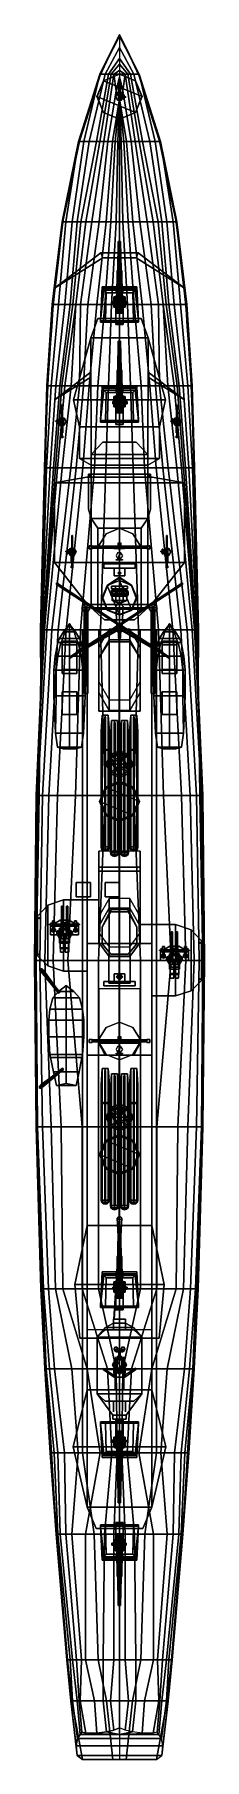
# Model space of a CAD drawing. Header units: millimetres. Extents: x -6 to 6, y -60 to 60.
import ezdxf

# ---------------------------------------------------------------- set-up
doc = ezdxf.new("R2010")
doc.units = ezdxf.units.MM
for name, color, linetype in [('boats', 3, 'Continuous'), ('gun', 1, 'Continuous'), ('h2', 7, 'Continuous'), ('r2', 6, 'Continuous'), ('railings', 6, 'Continuous'), ('sleeve', 5, 'Continuous'), ('turret', 2, 'Continuous')]:
    doc.layers.add(name, color=color, linetype=linetype)

msp = doc.modelspace()

# ---------------------------------------------------------------- linework, layer by layer
for points in [[(1.36, 56.84, 5.95), (0, 59.57, 6.12), (0, 59.57, 6.12), (-1.36, 56.84, 5.95)], [(0, 59.57, 6.12), (0, 58.67, 5.09), (-1, 56.84, 4.22), (-1.36, 56.84, 5.95)], [(-1, 56.84, 4.22), (0, 58.67, 5.09), (0, 57.92, 3.78), (-0.76, 56.84, 3.31)], [(-0.76, 56.84, 3.31), (0, 57.92, 3.78), (0, 57.51, 2.92), (-0.58, 56.84, 2.41)], [(-0.58, 56.84, 2.41), (0, 57.51, 2.92), (0, 57.09, 1.73), (-0.39, 56.84, 1.3)], [(-2.83, 52.18, 5.31), (-1.36, 56.84, 5.95), (-1.36, 56.84, 5.95), (-2.46, 52.18, 4.29)], [(-1.36, 56.84, 5.95), (-1.36, 56.84, 5.95), (-2.83, 52.18, 5.31), (-2.83, 52.18, 5.62)], [(2.83, 52.18, 5.62), (1.36, 56.84, 5.95), (-1.36, 56.84, 5.95), (-2.83, 52.18, 5.62)], [(-2.46, 52.18, 4.29), (-1.36, 56.84, 5.95), (-1, 56.84, 4.22), (-2.09, 52.18, 3.37)], [(-2.09, 52.18, 3.37), (-1, 56.84, 4.22), (-0.76, 56.84, 3.31), (-1.6, 52.18, 1.9)], [(-1.6, 52.18, 1.9), (-0.76, 56.84, 3.31), (-0.58, 56.84, 2.41), (-1.36, 52.18, 1.08)], [(1.56, 55.28, 5.98), (-1.1, 56.38, 5.98), (-1.56, 55.28, 5.98), (1.1, 54.18, 5.98)], [(-1.1, 56.38, 5.91), (-1.56, 55.28, 5.83), (-1.56, 55.28, 5.98), (-1.1, 56.38, 5.98)], [(-1.36, 52.18, 1.08), (-0.58, 56.84, 2.41), (-0.39, 56.84, 1.3), (-1.08, 52.18, -0.25)], [(1.1, 56.38, 5.98), (0, 56.84, 5.98), (-1.1, 56.38, 5.98), (1.56, 55.28, 5.98)], [(0, 56.84, 5.95), (-1.1, 56.38, 5.91), (-1.1, 56.38, 5.98), (0, 56.84, 5.98)], [(-1.08, 52.18, -0.25), (-0.39, 56.84, 1.3), (-0.24, 55.68, 0.02), (-0.8, 52.18, -1.91)], [(-0.39, 56.84, 1.3), (0, 57.09, 1.73), (0, 56.65, 0.02), (-0.24, 55.68, 0.02)], [(-0.24, 55.68, 0.02), (0, 56.65, 0.02), (0, 56.11, -3.61), (0, 55.12, -3.63)], [(1.1, 56.38, 5.91), (0, 56.84, 5.95), (0, 56.84, 5.98), (1.1, 56.38, 5.98)], [(1.56, 55.28, 5.83), (1.1, 56.38, 5.91), (1.1, 56.38, 5.98), (1.56, 55.28, 5.98)], [(1.1, 54.18, 5.98), (-1.56, 55.28, 5.98), (-1.1, 54.18, 5.98), (0, 53.72, 5.98)], [(-1.56, 55.28, 5.83), (-1.1, 54.18, 5.76), (-1.1, 54.18, 5.98), (-1.56, 55.28, 5.98)], [(-0.8, 52.18, -1.91), (-0.24, 55.68, 0.02), (0, 55.12, -3.63), (-0.49, 52.18, -3.47)], [(-0.49, 52.18, -3.47), (0, 55.12, -3.63), (0, 55.12, -3.63), (-0.3, 52.18, -3.88)], [(-0.3, 52.18, -3.88), (0, 55.12, -3.63), (0, 55.12, -3.63), (-0.11, 52.18, -4.14)], [(-0.14, 55.52, 5.98), (-0.28, 55.28, 5.98), (-0.28, 55.28, 6.03), (-0.14, 55.52, 6.03)], [(-0.25, 55.28, 6.06), (-0.13, 55.5, 6.06), (-0.14, 55.52, 6.03), (-0.28, 55.28, 6.03)], [(-0.28, 55.28, 5.98), (-0.14, 55.04, 5.98), (-0.14, 55.04, 6.03), (-0.28, 55.28, 6.03)], [(-0.13, 55.06, 6.06), (-0.25, 55.28, 6.06), (-0.28, 55.28, 6.03), (-0.14, 55.04, 6.03)], [(-0.13, 55.5, 6.06), (-0.25, 55.28, 6.06), (-0.25, 55.28, 7.25), (-0.13, 55.5, 7.25)], [(-0.25, 55.28, 6.06), (-0.13, 55.06, 6.06), (-0.13, 55.06, 7.25), (-0.25, 55.28, 7.25)], [(0.14, 55.52, 5.98), (-0.14, 55.52, 5.98), (-0.14, 55.52, 6.03), (0.14, 55.52, 6.03)], [(-0.13, 55.5, 6.06), (0.12, 55.5, 6.06), (0.14, 55.52, 6.03), (-0.14, 55.52, 6.03)], [(0.12, 55.06, 6.06), (-0.13, 55.06, 6.06), (-0.14, 55.04, 6.03), (0.14, 55.04, 6.03)], [(-0.14, 55.04, 5.98), (0.14, 55.04, 5.98), (0.14, 55.04, 6.03), (-0.14, 55.04, 6.03)], [(0.12, 55.5, 6.06), (-0.13, 55.5, 6.06), (-0.13, 55.5, 7.25), (0.12, 55.5, 7.25)], [(-0.13, 55.06, 6.06), (0.12, 55.06, 6.06), (0.12, 55.06, 7.25), (-0.13, 55.06, 7.25)], [(-0.11, 52.18, -4.14), (0, 55.12, -3.63), (0, 55.12, -3.63), (0, 52.18, -4.16)], [(0.12, 55.5, 6.06), (0.25, 55.28, 6.06), (0.28, 55.28, 6.03), (0.14, 55.52, 6.03)], [(0.25, 55.28, 6.06), (0.12, 55.5, 6.06), (0.12, 55.5, 7.25), (0.25, 55.28, 7.25)], [(0.12, 55.06, 6.06), (0.25, 55.28, 6.06), (0.25, 55.28, 7.25), (0.12, 55.06, 7.25)], [(0.25, 55.28, 6.06), (0.12, 55.06, 6.06), (0.14, 55.04, 6.03), (0.28, 55.28, 6.03)], [(0.28, 55.28, 5.98), (0.14, 55.52, 5.98), (0.14, 55.52, 6.03), (0.28, 55.28, 6.03)], [(0.14, 55.04, 5.98), (0.28, 55.28, 5.98), (0.28, 55.28, 6.03), (0.14, 55.04, 6.03)], [(1.1, 54.18, 5.76), (1.56, 55.28, 5.83), (1.56, 55.28, 5.98), (1.1, 54.18, 5.98)], [(-1.1, 54.18, 5.76), (0, 53.72, 5.72), (0, 53.72, 5.98), (-1.1, 54.18, 5.98)], [(0, 53.72, 5.72), (1.1, 54.18, 5.76), (1.1, 54.18, 5.98), (0, 53.72, 5.98)], [(0, 46.63, 5.3), (0, 52.18, 5.62), (-2.83, 52.18, 5.62), (-3.97, 46.63, 5.26)], [(-3.97, 46.63, 5.09), (-2.83, 52.18, 5.31), (-2.83, 52.18, 5.31), (-3.72, 46.63, 4.72)], [(-2.83, 52.18, 5.62), (-2.83, 52.18, 5.31), (-3.97, 46.63, 5.09), (-3.97, 46.63, 5.26)], [(-3.72, 46.63, 4.72), (-2.83, 52.18, 5.31), (-2.46, 52.18, 4.29), (-3.28, 46.63, 3.81)], [(-3.28, 46.63, 3.81), (-2.46, 52.18, 4.29), (-2.09, 52.18, 3.37), (-2.94, 46.63, 3.11)], [(-2.94, 46.63, 3.11), (-2.09, 52.18, 3.37), (-1.6, 52.18, 1.9), (-2.68, 46.63, 2.51)], [(-2.68, 46.63, 2.51), (-1.6, 52.18, 1.9), (-1.36, 52.18, 1.08), (-2.32, 46.63, 1.36)], [(-2.32, 46.63, 1.36), (-1.36, 52.18, 1.08), (-1.08, 52.18, -0.25), (-1.92, 46.63, -0.35)], [(-1.92, 46.63, -0.35), (-1.08, 52.18, -0.25), (-0.8, 52.18, -1.91), (-1.4, 46.63, -2.24)], [(-1.4, 46.63, -2.24), (-0.8, 52.18, -1.91), (-0.49, 52.18, -3.47), (-0.92, 46.63, -3.34)], [(-0.92, 46.63, -3.34), (-0.49, 52.18, -3.47), (-0.3, 52.18, -3.88), (-0.6, 46.63, -3.77)], [(-0.6, 46.63, -3.77), (-0.3, 52.18, -3.88), (-0.11, 52.18, -4.14), (-0.22, 46.63, -4.07)], [(-0.22, 46.63, -4.07), (-0.11, 52.18, -4.14), (0, 52.18, -4.16), (0, 46.63, -4.1)], [(0, 40.92, 5.06), (0, 46.63, 5.3), (-3.97, 46.63, 5.26), (-4.65, 40.92, 4.97)], [(-3.97, 46.63, 5.26), (-3.97, 46.63, 5.09), (-4.59, 40.92, 4.85), (-4.65, 40.92, 4.97)], [(-4.59, 40.92, 4.85), (-3.97, 46.63, 5.09), (-3.72, 46.63, 4.72), (-4.22, 40.92, 4.32)], [(-4.22, 40.92, 4.32), (-3.72, 46.63, 4.72), (-3.28, 46.63, 3.81), (-3.79, 40.92, 3.51)], [(-3.79, 40.92, 3.51), (-3.28, 46.63, 3.81), (-2.94, 46.63, 3.11), (-3.41, 40.92, 2.57)], [(-3.41, 40.92, 2.57), (-2.94, 46.63, 3.11), (-2.68, 46.63, 2.51), (-3.23, 40.92, 2.02)], [(-3.23, 40.92, 2.02), (-2.68, 46.63, 2.51), (-2.32, 46.63, 1.36), (-3.02, 40.92, 1.24)], [(-3.02, 40.92, 1.24), (-2.32, 46.63, 1.36), (-1.92, 46.63, -0.35), (-2.69, 40.92, -0.5)], [(-2.69, 40.92, -0.5), (-1.92, 46.63, -0.35), (-1.4, 46.63, -2.24), (-2.19, 40.92, -1.99)], [(-2.19, 40.92, -1.99), (-1.4, 46.63, -2.24), (-0.92, 46.63, -3.34), (-1.58, 40.92, -3.03)], [(-1.58, 40.92, -3.03), (-0.92, 46.63, -3.34), (-0.6, 46.63, -3.77), (-1.02, 40.92, -3.61)], [(-1.02, 40.92, -3.61), (-0.6, 46.63, -3.77), (-0.22, 46.63, -4.07), (-0.55, 40.92, -3.93)], [(-0.55, 40.92, -3.93), (-0.22, 46.63, -4.07), (0, 46.63, -4.1), (0, 40.92, -4.05)], [(-1.15, 44.14, 5.03), (-1.3, 44.48, 5.69), (-4.51, 42.05, 5.32), (-4.51, 42.05, 5.05)], [(-4.51, 42.05, 5.05), (-4.51, 42.05, 5.32), (-1.3, 44.48, 5.69), (-1.15, 44.14, 5.03)], [(-1.15, 44.14, 5.03), (-1.3, 44.48, 5.69), (1.3, 44.48, 5.69), (1.15, 44.14, 5.03)], [(1.15, 44.14, 5.03), (1.3, 44.48, 5.69), (-1.3, 44.48, 5.69), (-1.15, 44.14, 5.03)], [(4.51, 42.05, 5.05), (4.51, 42.05, 5.32), (1.3, 44.48, 5.69), (1.15, 44.14, 5.03)], [(1.15, 44.14, 5.03), (1.3, 44.48, 5.69), (4.51, 42.05, 5.32), (4.51, 42.05, 5.05)], [(0, 35.3, 5.03), (0, 40.92, 5.06), (-4.65, 40.92, 4.97), (-5.03, 35.3, 4.92)], [(-4.65, 40.92, 4.97), (-4.59, 40.92, 4.85), (-4.99, 35.3, 4.82), (-5.03, 35.3, 4.92)], [(-4.99, 35.3, 4.82), (-4.59, 40.92, 4.85), (-4.22, 40.92, 4.32), (-4.73, 35.3, 4.29)], [(-4.73, 35.3, 4.29), (-4.22, 40.92, 4.32), (-3.79, 40.92, 3.51), (-4.41, 35.3, 3.48)], [(-4.41, 35.3, 3.48), (-3.79, 40.92, 3.51), (-3.41, 40.92, 2.57), (-4.14, 35.3, 2.54)], [(-4.14, 35.3, 2.54), (-3.41, 40.92, 2.57), (-3.23, 40.92, 2.02), (-3.99, 35.3, 1.99)], [(-3.99, 35.3, 1.99), (-3.23, 40.92, 2.02), (-3.02, 40.92, 1.24), (-3.79, 35.3, 1.21)], [(-3.79, 35.3, 1.21), (-3.02, 40.92, 1.24), (-3.02, 40.92, 1.24), (-3.34, 35.3, -0.53)], [(-3.34, 35.3, -0.53), (-3.02, 40.92, 1.24), (-2.69, 40.92, -0.5), (-2.77, 35.3, -2.02)], [(-2.77, 35.3, -2.02), (-2.69, 40.92, -0.5), (-2.19, 40.92, -1.99), (-2.49, 35.3, -2.54)], [(-2.49, 35.3, -2.54), (-2.19, 40.92, -1.99), (-1.58, 40.92, -3.03), (-2.1, 35.3, -3.06)], [(-2.1, 35.3, -3.06), (-1.58, 40.92, -3.03), (-1.02, 40.92, -3.61), (-1.51, 35.3, -3.59)], [(-1.51, 35.3, -3.59), (-1.02, 40.92, -3.61), (-0.55, 40.92, -3.93), (-0.75, 35.3, -3.93)], [(-0.75, 35.3, -3.93), (-0.55, 40.92, -3.93), (0, 40.92, -4.05), (0, 35.3, -4)], [(1.99, 38.62, 7.15), (1.51, 39.95, 7.73), (-1.51, 39.95, 7.73), (-1.99, 38.62, 7.15)], [(-1.99, 38.62, 7.15), (-1.51, 39.95, 7.73), (1.51, 39.95, 7.73), (1.99, 38.62, 7.15)], [(-1.99, 38.62, 7.15), (-3.18, 34.33, 7.15), (3.18, 34.33, 7.15), (1.99, 38.62, 7.15)], [(1.99, 38.62, 7.15), (3.18, 34.33, 7.15), (-3.18, 34.33, 7.15), (-1.99, 38.62, 7.15)], [(-1.99, 38.62, 7.15), (-1.99, 38.62, 5.01), (-1.99, 34.24, 5.01), (-1.99, 34.24, 7.15)], [(1.99, 38.62, 7.15), (1.99, 38.62, 5.01), (-1.99, 38.62, 5.01), (-1.99, 38.62, 7.15)], [(1.99, 34.24, 5.01), (1.99, 38.62, 5.01), (1.99, 38.62, 7.15), (1.99, 34.24, 7.15)], [(-4.51, 34.33, 5.03), (-4.51, 34.33, 5.3), (-1.99, 36.24, 5.69), (-1.99, 35.89, 5.03)], [(-1.99, 35.89, 5.03), (-1.99, 36.24, 5.69), (-4.51, 34.33, 5.3), (-4.51, 34.33, 5.03)], [(1.99, 35.89, 5.03), (1.99, 36.24, 5.69), (4.51, 34.33, 5.3), (4.51, 34.33, 5.03)], [(4.51, 34.33, 5.03), (4.51, 34.33, 5.3), (1.99, 36.24, 5.69), (1.99, 35.89, 5.03)], [(0, 29.64, 5.08), (0, 35.3, 5.03), (-5.03, 35.3, 4.92), (-5.2, 29.64, 4.89)], [(-5.03, 35.3, 4.92), (-4.99, 35.3, 4.82), (-5.18, 29.64, 4.8), (-5.2, 29.64, 4.89)], [(-5.18, 29.64, 4.8), (-4.99, 35.3, 4.82), (-4.73, 35.3, 4.29), (-5.05, 29.64, 4.34)], [(-5.05, 29.64, 4.34), (-4.73, 35.3, 4.29), (-4.41, 35.3, 3.48), (-4.8, 29.64, 3.53)], [(-4.8, 29.64, 3.53), (-4.41, 35.3, 3.48), (-4.14, 35.3, 2.54), (-4.57, 29.64, 2.59)], [(-4.57, 29.64, 2.59), (-4.14, 35.3, 2.54), (-3.99, 35.3, 1.99), (-4.44, 29.64, 2.04)], [(-4.44, 29.64, 2.04), (-3.99, 35.3, 1.99), (-3.79, 35.3, 1.21), (-4.29, 29.64, 1.26)], [(-4.29, 29.64, 1.26), (-3.79, 35.3, 1.21), (-3.34, 35.3, -0.53), (-3.98, 29.64, -0.48)], [(-3.98, 29.64, -0.48), (-3.34, 35.3, -0.53), (-2.77, 35.3, -2.02), (-3.37, 29.64, -1.97)], [(-3.37, 29.64, -1.97), (-2.77, 35.3, -2.02), (-2.49, 35.3, -2.54), (-3.01, 29.64, -2.49)], [(-3.01, 29.64, -2.49), (-2.49, 35.3, -2.54), (-2.1, 35.3, -3.06), (-2.53, 29.64, -3.01)], [(-2.53, 29.64, -3.01), (-2.1, 35.3, -3.06), (-1.51, 35.3, -3.59), (-1.74, 29.64, -3.54)], [(-1.74, 29.64, -3.54), (-1.51, 35.3, -3.59), (-0.75, 35.3, -3.93), (-0.95, 29.64, -3.83)], [(-0.95, 29.64, -3.83), (-0.75, 35.3, -3.93), (0, 35.3, -4), (0, 29.64, -3.95)], [(3.18, 34.33, 7.15), (2.77, 32.48, 7.15), (-2.77, 32.48, 7.15), (-3.18, 34.33, 7.15)], [(-3.18, 34.33, 7.15), (-2.77, 32.48, 7.15), (2.77, 32.48, 7.15), (3.18, 34.33, 7.15)], [(-1.99, 34.24, 7.15), (-1.99, 34.24, 5.01), (-1.95, 34.24, 5.01), (-1.95, 34.24, 7.15)], [(-1.95, 34.24, 7.15), (-1.95, 34.24, 5.01), (-1.95, 28.99, 5.04), (-1.95, 28.99, 7.15)], [(1.95, 34.24, 7.15), (1.95, 34.24, 5.01), (1.99, 34.24, 5.01), (1.99, 34.24, 7.15)], [(1.95, 28.99, 5.04), (1.95, 34.24, 5.01), (1.95, 34.24, 7.15), (1.95, 28.99, 7.15)], [(-4.12, 33.07, 5.04), (-4.26, 32.83, 5.04), (-4.26, 32.83, 5.09), (-4.12, 33.07, 5.09)], [(-4.23, 32.83, 5.12), (-4.1, 33.05, 5.12), (-4.12, 33.07, 5.09), (-4.26, 32.83, 5.09)], [(-4.26, 32.83, 5.04), (-4.12, 32.59, 5.04), (-4.12, 32.59, 5.09), (-4.26, 32.83, 5.09)], [(-4.1, 32.61, 5.12), (-4.23, 32.83, 5.12), (-4.26, 32.83, 5.09), (-4.12, 32.59, 5.09)], [(-4.1, 33.05, 5.12), (-4.23, 32.83, 5.12), (-4.23, 32.83, 5.91), (-4.1, 33.05, 5.91)], [(-4.23, 32.83, 5.12), (-4.1, 32.61, 5.12), (-4.1, 32.61, 5.91), (-4.23, 32.83, 5.91)], [(-3.84, 33.07, 5.04), (-4.12, 33.07, 5.04), (-4.12, 33.07, 5.09), (-3.84, 33.07, 5.09)], [(-4.1, 33.05, 5.12), (-3.85, 33.05, 5.12), (-3.84, 33.07, 5.09), (-4.12, 33.07, 5.09)], [(-3.85, 32.61, 5.12), (-4.1, 32.61, 5.12), (-4.12, 32.59, 5.09), (-3.84, 32.59, 5.09)], [(-4.12, 32.59, 5.04), (-3.84, 32.59, 5.04), (-3.84, 32.59, 5.09), (-4.12, 32.59, 5.09)], [(-3.85, 33.05, 5.12), (-4.1, 33.05, 5.12), (-4.1, 33.05, 5.91), (-3.85, 33.05, 5.91)], [(-4.1, 32.61, 5.12), (-3.85, 32.61, 5.12), (-3.85, 32.61, 5.91), (-4.1, 32.61, 5.91)], [(-3.85, 33.05, 5.12), (-3.73, 32.83, 5.12), (-3.7, 32.83, 5.09), (-3.84, 33.07, 5.09)], [(-3.73, 32.83, 5.12), (-3.85, 33.05, 5.12), (-3.85, 33.05, 5.91), (-3.73, 32.83, 5.91)], [(-3.85, 32.61, 5.12), (-3.73, 32.83, 5.12), (-3.73, 32.83, 5.91), (-3.85, 32.61, 5.91)], [(-3.73, 32.83, 5.12), (-3.85, 32.61, 5.12), (-3.84, 32.59, 5.09), (-3.7, 32.83, 5.09)], [(-3.7, 32.83, 5.04), (-3.84, 33.07, 5.04), (-3.84, 33.07, 5.09), (-3.7, 32.83, 5.09)], [(-3.84, 32.59, 5.04), (-3.7, 32.83, 5.04), (-3.7, 32.83, 5.09), (-3.84, 32.59, 5.09)], [(-2.77, 32.48, 7.15), (-2.77, 30.28, 7.15), (2.77, 30.28, 7.15), (2.77, 32.48, 7.15)], [(2.77, 32.48, 7.15), (2.77, 30.28, 7.15), (-2.77, 30.28, 7.15), (-2.77, 32.48, 7.15)], [(3.73, 32.83, 5.12), (3.86, 33.05, 5.12), (3.84, 33.07, 5.09), (3.7, 32.83, 5.09)], [(3.84, 33.07, 5.04), (3.7, 32.83, 5.04), (3.7, 32.83, 5.09), (3.84, 33.07, 5.09)], [(3.86, 32.61, 5.12), (3.73, 32.83, 5.12), (3.7, 32.83, 5.09), (3.84, 32.59, 5.09)], [(3.7, 32.83, 5.04), (3.84, 32.59, 5.04), (3.84, 32.59, 5.09), (3.7, 32.83, 5.09)], [(3.86, 33.05, 5.12), (3.73, 32.83, 5.12), (3.73, 32.83, 5.91), (3.86, 33.05, 5.91)], [(3.73, 32.83, 5.12), (3.86, 32.61, 5.12), (3.86, 32.61, 5.91), (3.73, 32.83, 5.91)], [(3.86, 33.05, 5.12), (4.11, 33.05, 5.12), (4.12, 33.07, 5.09), (3.84, 33.07, 5.09)], [(4.12, 33.07, 5.04), (3.84, 33.07, 5.04), (3.84, 33.07, 5.09), (4.12, 33.07, 5.09)], [(4.11, 32.61, 5.12), (3.86, 32.61, 5.12), (3.84, 32.59, 5.09), (4.12, 32.59, 5.09)], [(3.84, 32.59, 5.04), (4.12, 32.59, 5.04), (4.12, 32.59, 5.09), (3.84, 32.59, 5.09)], [(4.11, 33.05, 5.12), (3.86, 33.05, 5.12), (3.86, 33.05, 5.91), (4.11, 33.05, 5.91)], [(3.86, 32.61, 5.12), (4.11, 32.61, 5.12), (4.11, 32.61, 5.91), (3.86, 32.61, 5.91)], [(4.11, 33.05, 5.12), (4.23, 32.83, 5.12), (4.26, 32.83, 5.09), (4.12, 33.07, 5.09)], [(4.23, 32.83, 5.12), (4.11, 33.05, 5.12), (4.11, 33.05, 5.91), (4.23, 32.83, 5.91)], [(4.11, 32.61, 5.12), (4.23, 32.83, 5.12), (4.23, 32.83, 5.91), (4.11, 32.61, 5.91)], [(4.23, 32.83, 5.12), (4.11, 32.61, 5.12), (4.12, 32.59, 5.09), (4.26, 32.83, 5.09)], [(4.26, 32.83, 5.04), (4.12, 33.07, 5.04), (4.12, 33.07, 5.09), (4.26, 32.83, 5.09)], [(4.12, 32.59, 5.04), (4.26, 32.83, 5.04), (4.26, 32.83, 5.09), (4.12, 32.59, 5.09)], [(1.95, 30.57, 9.27), (1.16, 31.41, 9.27), (-1.16, 31.41, 9.27), (-1.95, 30.57, 9.27)], [(-1.16, 31.41, 9.27), (-1.16, 31.41, 7.15), (-1.95, 30.57, 7.15), (-1.95, 30.57, 9.27)], [(1.16, 31.41, 9.27), (1.16, 31.41, 7.15), (-1.16, 31.41, 7.15), (-1.16, 31.41, 9.27)], [(1.95, 30.57, 7.15), (1.16, 31.41, 7.15), (1.16, 31.41, 9.27), (1.95, 30.57, 9.27)], [(2.77, 30.28, 7.15), (1.95, 29.83, 7.15), (-1.95, 29.83, 7.15), (-2.77, 30.28, 7.15)], [(-2.77, 30.28, 7.15), (-1.95, 29.83, 7.15), (1.95, 29.83, 7.15), (2.77, 30.28, 7.15)], [(1.95, 28.99, 9.48), (1.95, 30.57, 9.27), (-1.95, 30.57, 9.27), (-1.95, 28.99, 9.48)], [(-1.95, 30.57, 9.27), (-1.95, 30.57, 7.15), (-1.95, 28.99, 7.15), (-1.95, 28.99, 9.48)], [(1.95, 28.99, 7.15), (1.95, 30.57, 7.15), (1.95, 30.57, 9.27), (1.95, 28.99, 9.48)], [(0, 18.44, 5.12), (0, 29.64, 5.08), (-5.2, 29.64, 4.89), (-5.46, 18.44, 4.93)], [(-5.2, 29.64, 4.89), (-5.18, 29.64, 4.8), (-5.45, 18.44, 4.84), (-5.46, 18.44, 4.93)], [(-5.45, 18.44, 4.84), (-5.18, 29.64, 4.8), (-5.05, 29.64, 4.34), (-5.38, 18.44, 4.38)], [(-5.38, 18.44, 3.57), (-4.8, 29.64, 3.53), (-4.57, 29.64, 2.59), (-5.29, 18.44, 2.63)], [(-5.38, 18.44, 4.38), (-5.05, 29.64, 4.34), (-4.8, 29.64, 3.53), (-5.38, 18.44, 3.57)], [(-5.29, 18.44, 2.63), (-4.57, 29.64, 2.59), (-4.44, 29.64, 2.04), (-5.27, 18.44, 2.08)], [(-5.27, 18.44, 2.08), (-4.44, 29.64, 2.04), (-4.29, 29.64, 1.26), (-5.19, 18.44, 1.3)], [(-5.19, 18.44, 1.3), (-4.29, 29.64, 1.26), (-3.98, 29.64, -0.48), (-5.04, 18.44, -0.6)], [(-5.04, 18.44, -0.6), (-3.98, 29.64, -0.48), (-3.37, 29.64, -1.97), (-4.69, 18.44, -1.74)], [(-4.69, 18.44, -1.74), (-3.37, 29.64, -1.97), (-3.01, 29.64, -2.49), (-4.25, 18.44, -2.45)], [(2.25, 28.99, 8.02), (4.51, 28.61, 8.02), (-4.51, 28.61, 8.02), (-2.25, 28.99, 8.02)], [(-2.25, 28.99, 8.02), (-4.51, 28.61, 8.02), (4.51, 28.61, 8.02), (2.25, 28.99, 8.02)], [(-2.25, 28.99, 8.02), (-4.51, 28.61, 8.02), (-4.51, 28.61, 9.54), (-2.25, 28.99, 9.54)], [(-2.25, 28.99, 9.54), (-4.51, 28.61, 9.54), (-4.51, 28.61, 8.02), (-2.25, 28.99, 8.02)], [(4.51, 28.61, 8.02), (4.51, 23.1, 8.02), (-4.51, 23.1, 8.02), (-4.51, 28.61, 8.02)], [(-4.51, 28.61, 8.02), (-4.51, 23.1, 8.02), (4.51, 23.1, 8.02), (4.51, 28.61, 8.02)], [(-4.51, 23.1, 8.02), (-4.51, 28.61, 8.02), (-4.51, 28.61, 9.54), (-4.51, 23.1, 9.54)], [(-4.51, 23.1, 9.54), (-4.51, 28.61, 9.54), (-4.51, 28.61, 8.02), (-4.51, 23.1, 8.02)], [(-4.25, 18.44, -2.45), (-3.01, 29.64, -2.49), (-2.53, 29.64, -3.01), (-3.7, 18.44, -2.97)], [(-3.7, 18.44, -2.97), (-2.53, 29.64, -3.01), (-1.74, 29.64, -3.54), (-2.7, 18.44, -3.5)], [(-2.7, 18.44, -3.5), (-1.74, 29.64, -3.54), (-0.95, 29.64, -3.83), (-1.32, 18.44, -3.79)], [(-1.95, 28.99, 8.02), (-2.25, 28.99, 8.02), (-2.25, 28.99, 9.54), (-1.95, 28.99, 9.54)], [(-1.95, 28.99, 9.54), (-2.25, 28.99, 9.54), (-2.25, 28.99, 8.02), (-1.95, 28.99, 8.02)], [(-2.15, 29.21, 11.63), (2.15, 29.21, 11.63), (1.95, 28.99, 11.35), (-1.95, 28.99, 11.35)], [(-1.95, 28.99, 11.35), (1.95, 28.99, 11.35), (2.15, 29.21, 11.63), (-2.15, 29.21, 11.63)], [(-2.15, 26.79, 11.63), (-2.15, 29.21, 11.63), (-1.95, 28.99, 11.35), (-1.95, 26.14, 11.35)], [(-1.95, 26.14, 11.35), (-1.95, 28.99, 11.35), (-2.15, 29.21, 11.63), (-2.15, 26.79, 11.63)], [(-1.95, 28.99, 8.02), (-1.95, 28.99, 5.04), (-1.95, 19.97, 5.04), (-1.95, 19.97, 8.02)], [(-1.95, 28.99, 10.46), (-1.95, 28.99, 8.02), (-1.95, 26.14, 8.02), (-1.95, 26.14, 10.46)], [(1.95, 26.14, 10.46), (1.95, 28.99, 10.46), (-1.95, 28.99, 10.46), (-1.95, 26.14, 10.46)], [(1.95, 28.99, 10.46), (1.95, 28.99, 9.48), (-1.95, 28.99, 9.48), (-1.95, 28.99, 10.46)], [(-1.95, 26.14, 10.46), (-1.95, 28.99, 10.46), (-1.95, 28.99, 11.35), (-1.95, 26.14, 11.35)], [(-1.95, 26.14, 11.35), (-1.95, 28.99, 11.35), (-1.95, 28.99, 10.46), (-1.95, 26.14, 10.46)], [(-1.95, 28.99, 11.35), (1.95, 28.99, 11.35), (1.95, 28.99, 10.46), (-1.95, 28.99, 10.46)], [(-1.95, 28.99, 10.46), (1.95, 28.99, 10.46), (1.95, 28.99, 11.35), (-1.95, 28.99, 11.35)], [(-1.32, 18.44, -3.79), (-0.95, 29.64, -3.83), (0, 29.64, -3.95), (0, 18.44, -3.88)], [(2.15, 26.79, 11.63), (2.15, 29.21, 11.63), (1.95, 28.99, 11.35), (1.95, 26.14, 11.35)], [(1.95, 26.14, 11.35), (1.95, 28.99, 11.35), (2.15, 29.21, 11.63), (2.15, 26.79, 11.63)], [(1.95, 19.97, 5.04), (1.95, 28.99, 5.04), (1.95, 28.99, 8.02), (1.95, 19.97, 8.02)], [(1.95, 26.14, 8.02), (1.95, 28.99, 8.02), (1.95, 28.99, 10.46), (1.95, 26.14, 10.46)], [(1.95, 26.14, 11.35), (1.95, 28.99, 11.35), (1.95, 28.99, 10.46), (1.95, 26.14, 10.46)], [(1.95, 26.14, 10.46), (1.95, 28.99, 10.46), (1.95, 28.99, 11.35), (1.95, 26.14, 11.35)], [(1.95, 28.99, 8.02), (2.25, 28.99, 8.02), (2.25, 28.99, 9.54), (1.95, 28.99, 9.54)], [(1.95, 28.99, 9.54), (2.25, 28.99, 9.54), (2.25, 28.99, 8.02), (1.95, 28.99, 8.02)], [(2.25, 28.99, 9.54), (4.51, 28.61, 9.54), (4.51, 28.61, 8.02), (2.25, 28.99, 8.02)], [(2.25, 28.99, 8.02), (4.51, 28.61, 8.02), (4.51, 28.61, 9.54), (2.25, 28.99, 9.54)], [(4.51, 23.1, 9.54), (4.51, 28.61, 9.54), (4.51, 28.61, 8.02), (4.51, 23.1, 8.02)], [(4.51, 23.1, 8.02), (4.51, 28.61, 8.02), (4.51, 28.61, 9.54), (4.51, 23.1, 9.54)], [(-4.51, 28.13, 5.08), (-4.51, 28.3, 5.08), (-4.51, 28.3, 8.02), (-4.51, 28.13, 8.02)], [(-4.51, 28.13, 8.02), (-4.51, 28.3, 8.02), (-4.51, 28.3, 5.08), (-4.51, 28.13, 5.08)], [(-4.51, 28.13, 8.02), (-4.51, 28.3, 8.02), (-4.51, 25.84, 5.09), (-4.51, 25.67, 5.09)], [(-4.51, 25.67, 5.09), (-4.51, 25.84, 5.09), (-4.51, 28.3, 8.02), (-4.51, 28.13, 8.02)], [(4.51, 28.13, 8.02), (4.51, 28.3, 8.02), (4.51, 25.84, 5.09), (4.51, 25.67, 5.09)], [(4.51, 25.67, 5.09), (4.51, 25.84, 5.09), (4.51, 28.3, 8.02), (4.51, 28.13, 8.02)], [(4.51, 28.13, 8.02), (4.51, 28.3, 8.02), (4.51, 28.3, 5.08), (4.51, 28.13, 5.08)], [(4.51, 28.13, 5.08), (4.51, 28.3, 5.08), (4.51, 28.3, 8.02), (4.51, 28.13, 8.02)], [(-4.51, 25.67, 8.02), (-4.51, 25.84, 8.02), (-4.51, 25.84, 5.09), (-4.51, 25.67, 5.09)], [(-4.51, 25.67, 5.09), (-4.51, 25.84, 5.09), (-4.51, 25.84, 8.02), (-4.51, 25.67, 8.02)], [(-4.51, 23.27, 8.02), (-4.51, 23.1, 8.02), (-4.51, 25.67, 5.09), (-4.51, 25.84, 5.09)], [(-4.51, 25.84, 5.09), (-4.51, 25.67, 5.09), (-4.51, 23.1, 8.02), (-4.51, 23.27, 8.02)], [(1.5, 25.46, 10.46), (1.95, 26.14, 10.46), (-1.95, 26.14, 10.46), (-1.5, 25.46, 10.46)], [(-1.95, 26.14, 10.46), (-1.95, 26.14, 8.02), (-1.5, 25.46, 8.02), (-1.5, 25.46, 10.46)], [(-1.5, 25.46, 11.35), (-1.95, 26.14, 11.35), (-1.95, 26.14, 10.46), (-1.5, 25.46, 10.46)], [(-1.5, 25.46, 10.46), (-1.95, 26.14, 10.46), (-1.95, 26.14, 11.35), (-1.5, 25.46, 11.35)], [(1.5, 19.88, 10.46), (1.5, 25.46, 10.46), (-1.5, 25.46, 10.46), (-1.5, 19.88, 10.46)], [(-1.5, 25.46, 10.46), (-1.5, 25.46, 8.02), (-1.5, 19.88, 8.02), (-1.5, 19.88, 10.46)], [(-1.5, 24.15, 10.46), (-1.5, 25.46, 10.46), (-1.5, 25.46, 11.35), (-1.5, 24.15, 11.35)], [(-1.5, 24.15, 11.35), (-1.5, 25.46, 11.35), (-1.5, 25.46, 10.46), (-1.5, 24.15, 10.46)], [(-1.5, 24.15, 10.46), (-0.93, 25.08, 10.46), (-0.93, 25.08, 12.2), (-1.5, 24.15, 12.2)], [(-1.5, 24.15, 12.2), (-0.93, 25.08, 12.2), (-0.93, 25.08, 10.46), (-1.5, 24.15, 10.46)], [(-0.93, 25.08, 12.2), (0, 25.46, 12.2), (0, 25.46, 10.46), (-0.93, 25.08, 10.46)], [(-0.93, 25.08, 10.46), (0, 25.46, 10.46), (0, 25.46, 12.2), (-0.93, 25.08, 12.2)], [(0, 25.46, 10.46), (0.93, 25.08, 10.46), (0.93, 25.08, 12.2), (0, 25.46, 12.2)], [(0, 25.46, 12.2), (0.93, 25.08, 12.2), (0.93, 25.08, 10.46), (0, 25.46, 10.46)], [(0.93, 25.08, 12.2), (1.5, 24.15, 12.2), (1.5, 24.15, 10.46), (0.93, 25.08, 10.46)], [(0.93, 25.08, 10.46), (1.5, 24.15, 10.46), (1.5, 24.15, 12.2), (0.93, 25.08, 12.2)], [(1.5, 25.46, 8.02), (1.95, 26.14, 8.02), (1.95, 26.14, 10.46), (1.5, 25.46, 10.46)], [(1.5, 25.46, 11.35), (1.95, 26.14, 11.35), (1.95, 26.14, 10.46), (1.5, 25.46, 10.46)], [(1.5, 25.46, 10.46), (1.95, 26.14, 10.46), (1.95, 26.14, 11.35), (1.5, 25.46, 11.35)], [(1.5, 19.88, 8.02), (1.5, 25.46, 8.02), (1.5, 25.46, 10.46), (1.5, 19.88, 10.46)], [(1.5, 24.15, 10.46), (1.5, 25.46, 10.46), (1.5, 25.46, 11.35), (1.5, 24.15, 11.35)], [(1.5, 24.15, 11.35), (1.5, 25.46, 11.35), (1.5, 25.46, 10.46), (1.5, 24.15, 10.46)], [(4.51, 23.27, 8.02), (4.51, 23.1, 8.02), (4.51, 25.67, 5.09), (4.51, 25.84, 5.09)], [(4.51, 25.84, 5.09), (4.51, 25.67, 5.09), (4.51, 23.1, 8.02), (4.51, 23.27, 8.02)], [(4.51, 25.67, 8.02), (4.51, 25.84, 8.02), (4.51, 25.84, 5.09), (4.51, 25.67, 5.09)], [(4.51, 25.67, 5.09), (4.51, 25.84, 5.09), (4.51, 25.84, 8.02), (4.51, 25.67, 8.02)], [(-3.53, 23.83, 8.1), (-3.4, 24.05, 8.1), (-3.42, 24.07, 8.07), (-3.56, 23.83, 8.07)], [(-3.42, 24.07, 8.02), (-3.56, 23.83, 8.02), (-3.56, 23.83, 8.07), (-3.42, 24.07, 8.07)], [(-3.4, 24.05, 8.1), (-3.53, 23.83, 8.1), (-3.53, 23.83, 9.28), (-3.4, 24.05, 9.28)], [(-3.4, 24.05, 8.1), (-3.15, 24.05, 8.1), (-3.14, 24.07, 8.07), (-3.42, 24.07, 8.07)], [(-3.14, 24.07, 8.02), (-3.42, 24.07, 8.02), (-3.42, 24.07, 8.07), (-3.14, 24.07, 8.07)], [(-3.15, 24.05, 8.1), (-3.4, 24.05, 8.1), (-3.4, 24.05, 9.28), (-3.15, 24.05, 9.28)], [(-3.15, 24.05, 8.1), (-3.03, 23.83, 8.1), (-3, 23.83, 8.07), (-3.14, 24.07, 8.07)], [(-3.03, 23.83, 8.1), (-3.15, 24.05, 8.1), (-3.15, 24.05, 9.28), (-3.03, 23.83, 9.28)], [(-3, 23.83, 8.02), (-3.14, 24.07, 8.02), (-3.14, 24.07, 8.07), (-3, 23.83, 8.07)], [(-2.1, 24.26, 12.62), (-1.89, 24.26, 12.62), (-1.89, 24.26, 12.4), (-2.1, 24.26, 12.4)], [(-2.1, 24.26, 12.4), (-1.89, 24.26, 12.4), (-1.89, 24.04, 12.4), (-2.1, 24.04, 12.4)], [(-1.89, 24.04, 12.62), (-1.89, 24.26, 12.62), (-2.1, 24.26, 12.62), (-2.1, 24.04, 12.62)], [(-2.1, 24.04, 12.62), (-2.1, 24.26, 12.62), (-2.1, 24.26, 12.4), (-2.1, 24.04, 12.4)], [(-2.1, 24.04, 12.4), (-1.89, 24.04, 12.4), (-1.89, 24.04, 12.62), (-2.1, 24.04, 12.62)], [(-1.89, 24.04, 12.4), (-1.89, 24.26, 12.4), (-1.89, 24.26, 12.62), (-1.89, 24.04, 12.62)], [(-1.89, 24.22, 12.51), (-1.89, 24.18, 12.57), (1.89, 24.18, 12.57), (1.89, 24.22, 12.51)], [(-1.89, 24.18, 12.45), (-1.89, 24.22, 12.51), (1.89, 24.22, 12.51), (1.89, 24.18, 12.45)], [(-1.89, 24.18, 12.57), (-1.89, 24.11, 12.57), (1.89, 24.11, 12.57), (1.89, 24.18, 12.57)], [(-1.89, 24.11, 12.45), (-1.89, 24.18, 12.45), (1.89, 24.18, 12.45), (1.89, 24.11, 12.45)], [(-1.89, 24.11, 12.57), (-1.89, 24.08, 12.51), (1.89, 24.08, 12.51), (1.89, 24.11, 12.57)], [(-1.89, 24.08, 12.51), (-1.89, 24.11, 12.45), (1.89, 24.11, 12.45), (1.89, 24.08, 12.51)], [(-1.5, 19.88, 12.2), (-1.5, 24.15, 12.2), (-1.5, 24.15, 10.46), (-1.5, 19.88, 10.46)], [(-1.5, 19.88, 10.46), (-1.5, 24.15, 10.46), (-1.5, 24.15, 12.2), (-1.5, 19.88, 12.2)], [(-0.4, 24.26, 12.22), (0.35, 24.26, 12.22), (0.35, 24.04, 12.22), (-0.4, 24.04, 12.22)], [(-0.4, 24.26, 12.22), (-0.4, 24.26, 12.67), (-0.4, 24.04, 12.67), (-0.4, 24.04, 12.22)], [(-0.13, 24.07, 11.42), (0.13, 24.22, 11.42), (0, 24.3, 11.42), (-0.13, 24.22, 11.42)], [(0, 24.3, 10.46), (-0.13, 24.22, 10.46), (-0.13, 24.22, 11.42), (0, 24.3, 11.42)], [(0, 24, 11.42), (0.13, 24.07, 11.42), (0.13, 24.22, 11.42), (-0.13, 24.07, 11.42)], [(-0.13, 24.22, 10.46), (-0.13, 24.07, 10.46), (-0.13, 24.07, 11.42), (-0.13, 24.22, 11.42)], [(-0.13, 24.07, 10.46), (0, 24, 10.46), (0, 24, 11.42), (-0.13, 24.07, 11.42)], [(-0.09, 24.46, 12.05), (0.09, 24.46, 12.05), (0.09, 24.04, 12.05), (-0.09, 24.04, 12.05)], [(-0.09, 24.46, 11.84), (0.09, 24.46, 11.84), (0.09, 24.04, 11.84), (-0.09, 24.04, 11.84)], [(0, 24.45, 11.75), (-0.07, 24.41, 11.75), (-0.07, 24.41, 12.16), (0, 24.45, 12.16)], [(-0.07, 24.41, 12.16), (-0.07, 24.33, 12.16), (0, 24.29, 12.16), (0, 24.45, 12.16)], [(-0.07, 24.33, 11.75), (-0.07, 24.41, 11.75), (0, 24.45, 11.75), (0, 24.29, 11.75)], [(-0.07, 24.41, 11.75), (-0.07, 24.33, 11.75), (-0.07, 24.33, 12.16), (-0.07, 24.41, 12.16)], [(-0.07, 24.33, 11.75), (0, 24.29, 11.75), (0, 24.29, 12.16), (-0.07, 24.33, 12.16)], [(0, 24.23, 11.42), (-0.07, 24.19, 11.42), (-0.07, 24.19, 12.22), (0, 24.23, 12.22)], [(-0.07, 24.19, 11.42), (-0.07, 24.11, 11.42), (-0.07, 24.11, 12.22), (-0.07, 24.19, 12.22)], [(-0.07, 24.11, 11.42), (0, 24.07, 11.42), (0, 24.07, 12.22), (-0.07, 24.11, 12.22)], [(0.07, 24.41, 11.75), (0, 24.45, 11.75), (0, 24.45, 12.16), (0.07, 24.41, 12.16)], [(0, 24.45, 12.16), (0, 24.29, 12.16), (0.07, 24.33, 12.16), (0.07, 24.41, 12.16)], [(0, 24.29, 11.75), (0, 24.45, 11.75), (0.07, 24.41, 11.75), (0.07, 24.33, 11.75)], [(0, 24.29, 11.75), (0.07, 24.33, 11.75), (0.07, 24.33, 12.16), (0, 24.29, 12.16)], [(0.13, 24.22, 10.46), (0, 24.3, 10.46), (0, 24.3, 11.42), (0.13, 24.22, 11.42)], [(0.07, 24.19, 11.42), (0, 24.23, 11.42), (0, 24.23, 12.22), (0.07, 24.19, 12.22)], [(0, 24.07, 11.42), (0.07, 24.11, 11.42), (0.07, 24.11, 12.22), (0, 24.07, 12.22)], [(0, 24, 10.46), (0.13, 24.07, 10.46), (0.13, 24.07, 11.42), (0, 24, 11.42)], [(0, 24.07, 11.57), (0, 23.98, 11.57), (0, 23.98, 11.5), (0, 24.07, 11.5)], [(0, 23.98, 11.57), (0, 23.65, 11.68), (0, 23.56, 11.68), (0, 23.98, 11.5)], [(0.07, 24.33, 11.75), (0.07, 24.41, 11.75), (0.07, 24.41, 12.16), (0.07, 24.33, 12.16)], [(0.07, 24.11, 11.42), (0.07, 24.19, 11.42), (0.07, 24.19, 12.22), (0.07, 24.11, 12.22)], [(0.13, 24.07, 10.46), (0.13, 24.22, 10.46), (0.13, 24.22, 11.42), (0.13, 24.07, 11.42)], [(0.35, 24.26, 12.22), (0.35, 24.26, 12.67), (0.35, 24.04, 12.67), (0.35, 24.04, 12.22)], [(1.5, 19.88, 10.46), (1.5, 24.15, 10.46), (1.5, 24.15, 12.2), (1.5, 19.88, 12.2)], [(1.5, 19.88, 12.2), (1.5, 24.15, 12.2), (1.5, 24.15, 10.46), (1.5, 19.88, 10.46)], [(1.89, 24.26, 12.62), (2.1, 24.26, 12.62), (2.1, 24.26, 12.4), (1.89, 24.26, 12.4)], [(2.1, 24.04, 12.62), (2.1, 24.26, 12.62), (1.89, 24.26, 12.62), (1.89, 24.04, 12.62)], [(1.89, 24.04, 12.62), (1.89, 24.26, 12.62), (1.89, 24.26, 12.4), (1.89, 24.04, 12.4)], [(1.89, 24.26, 12.4), (2.1, 24.26, 12.4), (2.1, 24.04, 12.4), (1.89, 24.04, 12.4)], [(1.89, 24.04, 12.4), (2.1, 24.04, 12.4), (2.1, 24.04, 12.62), (1.89, 24.04, 12.62)], [(2.1, 24.04, 12.4), (2.1, 24.26, 12.4), (2.1, 24.26, 12.62), (2.1, 24.04, 12.62)], [(3.14, 24.07, 8.02), (3, 23.83, 8.02), (3, 23.83, 8.07), (3.14, 24.07, 8.07)], [(3.03, 23.83, 8.1), (3.16, 24.05, 8.1), (3.14, 24.07, 8.07), (3, 23.83, 8.07)], [(3.16, 24.05, 8.1), (3.03, 23.83, 8.1), (3.03, 23.83, 9.28), (3.16, 24.05, 9.28)], [(3.42, 24.07, 8.02), (3.14, 24.07, 8.02), (3.14, 24.07, 8.07), (3.42, 24.07, 8.07)], [(3.16, 24.05, 8.1), (3.41, 24.05, 8.1), (3.42, 24.07, 8.07), (3.14, 24.07, 8.07)], [(3.41, 24.05, 8.1), (3.16, 24.05, 8.1), (3.16, 24.05, 9.28), (3.41, 24.05, 9.28)], [(3.41, 24.05, 8.1), (3.53, 23.83, 8.1), (3.56, 23.83, 8.07), (3.42, 24.07, 8.07)], [(3.53, 23.83, 8.1), (3.41, 24.05, 8.1), (3.41, 24.05, 9.28), (3.53, 23.83, 9.28)], [(3.56, 23.83, 8.02), (3.42, 24.07, 8.02), (3.42, 24.07, 8.07), (3.56, 23.83, 8.07)], [(-4.51, 23.1, 5.1), (-4.51, 23.27, 5.1), (-4.51, 23.27, 8.02), (-4.51, 23.1, 8.02)], [(-4.51, 23.1, 8.02), (-4.51, 23.27, 8.02), (-4.51, 23.27, 5.1), (-4.51, 23.1, 5.1)], [(-4.51, 23.1, 8.02), (-2.22, 20.21, 8.02), (2.22, 20.21, 8.02), (4.51, 23.1, 8.02)], [(4.51, 23.1, 8.02), (2.22, 20.21, 8.02), (-2.22, 20.21, 8.02), (-4.51, 23.1, 8.02)], [(-2.22, 20.21, 9.54), (-4.51, 23.1, 9.54), (-4.51, 23.1, 8.02), (-2.22, 20.21, 8.02)], [(-2.22, 20.21, 8.02), (-4.51, 23.1, 8.02), (-4.51, 23.1, 9.54), (-2.22, 20.21, 9.54)], [(-3.4, 23.61, 8.1), (-3.53, 23.83, 8.1), (-3.56, 23.83, 8.07), (-3.42, 23.59, 8.07)], [(-3.56, 23.83, 8.02), (-3.42, 23.59, 8.02), (-3.42, 23.59, 8.07), (-3.56, 23.83, 8.07)], [(-3.53, 23.83, 8.1), (-3.4, 23.61, 8.1), (-3.4, 23.61, 9.28), (-3.53, 23.83, 9.28)], [(-3.15, 23.61, 8.1), (-3.4, 23.61, 8.1), (-3.42, 23.59, 8.07), (-3.14, 23.59, 8.07)], [(-3.42, 23.59, 8.02), (-3.14, 23.59, 8.02), (-3.14, 23.59, 8.07), (-3.42, 23.59, 8.07)], [(-3.4, 23.61, 8.1), (-3.15, 23.61, 8.1), (-3.15, 23.61, 9.28), (-3.4, 23.61, 9.28)], [(-3.15, 23.61, 8.1), (-3.03, 23.83, 8.1), (-3.03, 23.83, 9.28), (-3.15, 23.61, 9.28)], [(-3.03, 23.83, 8.1), (-3.15, 23.61, 8.1), (-3.14, 23.59, 8.07), (-3, 23.83, 8.07)], [(-3.14, 23.59, 8.02), (-3, 23.83, 8.02), (-3, 23.83, 8.07), (-3.14, 23.59, 8.07)], [(-1.09, 23.01, 14.78), (-1.09, 22.71, 14.78), (1.09, 22.71, 14.78), (1.09, 23.01, 14.78)], [(1.09, 23.01, 14.78), (1.09, 23.01, 12.76), (-1.09, 23.01, 12.76), (-1.09, 23.01, 14.78)], [(1.09, 23.01, 12.76), (1.09, 22.71, 12.76), (-1.09, 22.71, 12.76), (-1.09, 23.01, 12.76)], [(-1.09, 23.01, 12.76), (-1.09, 22.71, 12.76), (-1.09, 22.71, 14.78), (-1.09, 23.01, 14.78)], [(-1.09, 22.71, 14.78), (-1.09, 22.71, 12.76), (1.09, 22.71, 12.76), (1.09, 22.71, 14.78)], [(-0.36, 22.71, 14.57), (-0.36, 22.17, 14.57), (0.36, 22.17, 14.57), (0.36, 22.71, 14.57)], [(0.36, 22.71, 12.99), (0.36, 22.17, 12.99), (-0.36, 22.17, 12.99), (-0.36, 22.71, 12.99)], [(-0.36, 22.71, 12.99), (-0.36, 22.17, 12.99), (-0.36, 22.17, 14.57), (-0.36, 22.71, 14.57)], [(-0.13, 23.77, 11.68), (-0.24, 23.57, 11.68), (-0.13, 23.37, 11.68), (0.1, 23.77, 11.68)], [(0.21, 23.26, 12.18), (-0.23, 23.26, 12.18), (-0.23, 23.31, 11.9), (0.21, 23.31, 11.9)], [(0.1, 23.77, 11.68), (-0.13, 23.37, 11.68), (0.1, 23.37, 11.68), (0.22, 23.57, 11.68)], [(0, 23.56, 11.68), (0, 23.31, 11.68), (0, 23.27, 11.66), (0, 23.63, 11.65)], [(0, 23.31, 11.68), (0, 23.31, 11.9), (0, 23.26, 12.18), (0, 23.27, 11.66)], [(0.36, 22.17, 14.57), (0.36, 22.17, 12.99), (0.36, 22.71, 12.99), (0.36, 22.71, 14.57)], [(1.09, 22.71, 14.78), (1.09, 22.71, 12.76), (1.09, 23.01, 12.76), (1.09, 23.01, 14.78)], [(2.22, 20.21, 8.02), (4.51, 23.1, 8.02), (4.51, 23.1, 9.54), (2.22, 20.21, 9.54)], [(2.22, 20.21, 9.54), (4.51, 23.1, 9.54), (4.51, 23.1, 8.02), (2.22, 20.21, 8.02)], [(3, 23.83, 8.02), (3.14, 23.59, 8.02), (3.14, 23.59, 8.07), (3, 23.83, 8.07)], [(3.16, 23.61, 8.1), (3.03, 23.83, 8.1), (3, 23.83, 8.07), (3.14, 23.59, 8.07)], [(3.03, 23.83, 8.1), (3.16, 23.61, 8.1), (3.16, 23.61, 9.28), (3.03, 23.83, 9.28)], [(3.41, 23.61, 8.1), (3.16, 23.61, 8.1), (3.14, 23.59, 8.07), (3.42, 23.59, 8.07)], [(3.14, 23.59, 8.02), (3.42, 23.59, 8.02), (3.42, 23.59, 8.07), (3.14, 23.59, 8.07)], [(3.16, 23.61, 8.1), (3.41, 23.61, 8.1), (3.41, 23.61, 9.28), (3.16, 23.61, 9.28)], [(3.41, 23.61, 8.1), (3.53, 23.83, 8.1), (3.53, 23.83, 9.28), (3.41, 23.61, 9.28)], [(3.53, 23.83, 8.1), (3.41, 23.61, 8.1), (3.42, 23.59, 8.07), (3.56, 23.83, 8.07)], [(3.42, 23.59, 8.02), (3.56, 23.83, 8.02), (3.56, 23.83, 8.07), (3.42, 23.59, 8.07)], [(4.51, 23.1, 5.1), (4.51, 23.27, 5.1), (4.51, 23.27, 8.02), (4.51, 23.1, 8.02)], [(4.51, 23.1, 8.02), (4.51, 23.27, 8.02), (4.51, 23.27, 5.1), (4.51, 23.1, 5.1)], [(3.46, 16.56, 21.51), (3.46, 16.51, 21.46), (-4.36, 21.64, 21.46), (-4.36, 21.69, 21.51)], [(3.46, 16.51, 21.56), (3.46, 16.56, 21.51), (-4.36, 21.69, 21.51), (-4.36, 21.64, 21.56)], [(-4.36, 21.64, 21.56), (-4.36, 21.69, 21.51), (-4.36, 21.64, 21.46), (-4.36, 21.59, 21.51)], [(3.46, 16.51, 21.46), (3.46, 16.46, 21.51), (-4.36, 21.59, 21.51), (-4.36, 21.64, 21.46)], [(3.46, 16.46, 21.51), (3.46, 16.51, 21.56), (-4.36, 21.64, 21.56), (-4.36, 21.59, 21.51)], [(-3.46, 16.56, 21.51), (-3.46, 16.51, 21.56), (4.36, 21.64, 21.56), (4.36, 21.69, 21.51)], [(-3.46, 16.51, 21.46), (-3.46, 16.56, 21.51), (4.36, 21.69, 21.51), (4.36, 21.64, 21.46)], [(-3.46, 16.51, 21.56), (-3.46, 16.46, 21.51), (4.36, 21.59, 21.51), (4.36, 21.64, 21.56)], [(-3.46, 16.46, 21.51), (-3.46, 16.51, 21.46), (4.36, 21.64, 21.46), (4.36, 21.59, 21.51)], [(-0.85, 19.81, 15.96), (-1.2, 20.66, 15.96), (-0.85, 21.51, 15.96), (0, 19.46, 15.96)], [(0, 19.46, 15.96), (-0.85, 21.51, 15.96), (-1.2, 20.66, 15.96), (-0.85, 19.81, 15.96)], [(-0.82, 21.48, 16.96), (-1.16, 20.66, 16.96), (-1.2, 20.66, 16.96), (-0.85, 21.51, 16.96)], [(-0.85, 21.51, 16.96), (-1.2, 20.66, 16.96), (-1.16, 20.66, 16.96), (-0.82, 21.48, 16.96)], [(0, 22.09, 16.96), (-0.85, 21.51, 16.96), (-0.82, 21.48, 16.96), (0, 22.05, 16.96)], [(0, 22.05, 16.96), (-0.82, 21.48, 16.96), (-0.85, 21.51, 16.96), (0, 22.09, 16.96)], [(0.85, 19.81, 15.96), (0, 21.86, 15.96), (-0.85, 21.51, 15.96), (0, 19.46, 15.96)], [(0, 19.46, 15.96), (-0.85, 21.51, 15.96), (0, 21.86, 15.96), (0.85, 19.81, 15.96)], [(-0.83, 21.51, 15.96), (-0.85, 21.49, 15.96), (-0.85, 21.49, 16.96), (-0.83, 21.51, 16.96)], [(-0.85, 21.49, 15.96), (-0.83, 21.47, 15.96), (-0.83, 21.47, 16.96), (-0.85, 21.49, 16.96)], [(-0.81, 21.49, 15.96), (-0.83, 21.51, 15.96), (-0.83, 21.51, 16.96), (-0.81, 21.49, 16.96)], [(-0.83, 21.47, 15.96), (-0.81, 21.49, 15.96), (-0.81, 21.49, 16.96), (-0.83, 21.47, 16.96)], [(0.28, 21.46, 16.81), (-0.27, 21.46, 16.81), (-0.55, 21.46, 17.29), (0.55, 21.46, 17.29)], [(0.55, 21.46, 17.29), (-0.55, 21.46, 17.29), (-0.27, 21.46, 17.77), (0.28, 21.46, 17.77)], [(-0.55, 21.46, 17.29), (-0.27, 21.46, 16.81), (-0.27, 21.27, 16.81), (-0.55, 21.27, 17.29)], [(-0.27, 21.46, 17.77), (-0.55, 21.46, 17.29), (-0.55, 21.27, 17.29), (-0.27, 21.27, 17.77)], [(-0.36, 22.17, 14.57), (-0.36, 22.17, 12.99), (0.36, 22.17, 12.99), (0.36, 22.17, 14.57)], [(-0.27, 21.46, 16.81), (0.28, 21.46, 16.81), (0.28, 21.27, 16.81), (-0.27, 21.27, 16.81)], [(0.28, 21.46, 17.77), (-0.27, 21.46, 17.77), (-0.27, 21.27, 17.77), (0.28, 21.27, 17.77)], [(0, 22.48, 10.46), (-0.12, 22.36, 10.46), (-0.12, 22.36, 12.99), (0, 22.48, 12.99)], [(-0.12, 22.36, 10.46), (0, 22.24, 10.46), (0, 22.24, 12.99), (-0.12, 22.36, 12.99)], [(0, 21.86, 15.96), (-0.02, 21.84, 15.96), (-0.02, 22.07, 16.96), (0, 22.09, 16.96)], [(-0.02, 21.84, 15.96), (0, 21.82, 15.96), (0, 22.05, 16.96), (-0.02, 22.07, 16.96)], [(0.12, 22.36, 10.46), (0, 22.48, 10.46), (0, 22.48, 12.99), (0.12, 22.36, 12.99)], [(0, 22.24, 10.46), (0.12, 22.36, 10.46), (0.12, 22.36, 12.99), (0, 22.24, 12.99)], [(0.02, 21.84, 15.96), (0, 21.86, 15.96), (0, 22.09, 16.96), (0.02, 22.07, 16.96)], [(0, 22.09, 16.96), (0.85, 21.51, 16.96), (0.82, 21.48, 16.96), (0, 22.05, 16.96)], [(0, 22.05, 16.96), (0.82, 21.48, 16.96), (0.85, 21.51, 16.96), (0, 22.09, 16.96)], [(0, 21.82, 15.96), (0.02, 21.84, 15.96), (0.02, 22.07, 16.96), (0, 22.05, 16.96)], [(0.85, 19.81, 15.96), (0, 21.86, 15.96), (0.85, 21.51, 15.96), (1.2, 20.66, 15.96)], [(1.2, 20.66, 15.96), (0.85, 21.51, 15.96), (0, 21.86, 15.96), (0.85, 19.81, 15.96)], [(0, 19.49, 15.96), (0, 19.57, 15.18), (0, 21.82, 15.96), (0, 19.49, 15.96)], [(0, 19.49, 15.96), (0, 21.82, 15.96), (0, 19.57, 15.18), (0, 19.49, 15.96)], [(0.28, 21.46, 16.81), (0.55, 21.46, 17.29), (0.55, 21.27, 17.29), (0.28, 21.27, 16.81)], [(0.55, 21.46, 17.29), (0.28, 21.46, 17.77), (0.28, 21.27, 17.77), (0.55, 21.27, 17.29)], [(0.83, 21.51, 15.96), (0.81, 21.49, 15.96), (0.81, 21.49, 16.96), (0.83, 21.51, 16.96)], [(0.81, 21.49, 15.96), (0.83, 21.47, 15.96), (0.83, 21.47, 16.96), (0.81, 21.49, 16.96)], [(0.85, 21.51, 16.96), (1.2, 20.66, 16.96), (1.16, 20.66, 16.96), (0.82, 21.48, 16.96)], [(0.82, 21.48, 16.96), (1.16, 20.66, 16.96), (1.2, 20.66, 16.96), (0.85, 21.51, 16.96)], [(0.85, 21.49, 15.96), (0.83, 21.51, 15.96), (0.83, 21.51, 16.96), (0.85, 21.49, 16.96)], [(0.83, 21.47, 15.96), (0.85, 21.49, 15.96), (0.85, 21.49, 16.96), (0.83, 21.47, 16.96)], [(4.36, 21.64, 21.56), (4.36, 21.59, 21.51), (4.36, 21.64, 21.46), (4.36, 21.69, 21.51)], [(-1.18, 20.68, 15.96), (-1.2, 20.66, 15.96), (-1.2, 20.66, 16.96), (-1.18, 20.68, 16.96)], [(-1.2, 20.66, 15.96), (-1.18, 20.64, 15.96), (-1.18, 20.64, 16.96), (-1.2, 20.66, 16.96)], [(-0.82, 19.84, 16.96), (-1.16, 20.66, 16.96), (-1.2, 20.66, 16.96), (-0.85, 19.81, 16.96)], [(-0.85, 19.81, 16.96), (-1.2, 20.66, 16.96), (-1.16, 20.66, 16.96), (-0.82, 19.84, 16.96)], [(-1.16, 20.66, 15.96), (-1.18, 20.68, 15.96), (-1.18, 20.68, 16.96), (-1.16, 20.66, 16.96)], [(-1.18, 20.64, 15.96), (-1.16, 20.66, 15.96), (-1.16, 20.66, 16.96), (-1.18, 20.64, 16.96)], [(0.6, 21.1, 17.29), (0.6, 20.97, 17.16), (-0.6, 20.97, 17.16), (-0.6, 21.1, 17.29)], [(0.6, 20.97, 17.42), (0.6, 21.1, 17.29), (-0.6, 21.1, 17.29), (-0.6, 20.97, 17.42)], [(-0.6, 20.97, 17.42), (-0.6, 21.1, 17.29), (-0.6, 20.97, 17.16), (-0.6, 20.84, 17.29)], [(0.6, 20.97, 17.16), (0.6, 20.84, 17.29), (-0.6, 20.84, 17.29), (-0.6, 20.97, 17.16)], [(0.6, 20.84, 17.29), (0.6, 20.97, 17.42), (-0.6, 20.97, 17.42), (-0.6, 20.84, 17.29)], [(0.56, 21.19, 16.64), (0.56, 20.77, 16.64), (-0.56, 20.77, 16.64), (-0.56, 21.19, 16.64)], [(-0.56, 21.19, 16.64), (-0.56, 20.77, 16.64), (0.56, 20.77, 16.64), (0.56, 21.19, 16.64)], [(-0.56, 21.19, 16.64), (-0.56, 20.77, 16.64), (-0.56, 20.77, 17.29), (-0.56, 21.19, 17.29)], [(-0.56, 21.19, 17.29), (-0.56, 20.77, 17.29), (-0.56, 20.77, 16.64), (-0.56, 21.19, 16.64)], [(-0.56, 21.19, 17.29), (-0.56, 20.77, 17.29), (-0.56, 20.81, 17.47), (-0.56, 21.14, 17.47)], [(-0.56, 21.14, 17.47), (-0.56, 20.81, 17.47), (-0.56, 20.77, 17.29), (-0.56, 21.19, 17.29)], [(0.55, 21.27, 17.29), (-0.55, 21.27, 17.29), (-0.27, 21.27, 16.81), (0.28, 21.27, 16.81)], [(0.28, 21.27, 17.77), (-0.27, 21.27, 17.77), (-0.55, 21.27, 17.29), (0.55, 21.27, 17.29)], [(-0.5, 21.27, 17.29), (-0.25, 21.27, 16.86), (-0.25, 20.48, 16.86), (-0.5, 20.48, 17.29)], [(-0.25, 21.27, 17.72), (-0.5, 21.27, 17.29), (-0.5, 20.48, 17.29), (-0.25, 20.48, 17.72)], [(-0.5, 20.48, 17.29), (-0.25, 20.48, 16.86), (0, 20.25, 17.29)], [(-0.25, 20.48, 17.72), (-0.5, 20.48, 17.29), (0, 20.25, 17.29)], [(-0.25, 21.27, 16.86), (0.25, 21.27, 16.86), (0.25, 20.48, 16.86), (-0.25, 20.48, 16.86)], [(0.25, 21.27, 17.72), (-0.25, 21.27, 17.72), (-0.25, 20.48, 17.72), (0.25, 20.48, 17.72)], [(-0.25, 20.48, 16.86), (0.25, 20.48, 16.86), (0, 20.25, 17.29)], [(0.25, 20.48, 17.72), (-0.25, 20.48, 17.72), (0, 20.25, 17.29)], [(0, 20.31, 8.02), (-0.25, 20.06, 8.02), (-0.15, 18.33, 25.72), (0, 18.48, 25.72)], [(0, 21.19, 15.96), (-0.21, 20.98, 15.96), (-0.21, 20.98, 16.64), (0, 21.19, 16.64)], [(-0.21, 20.98, 15.96), (0, 20.77, 15.96), (0, 20.77, 16.64), (-0.21, 20.98, 16.64)], [(0.21, 20.98, 15.96), (0, 21.19, 15.96), (0, 21.19, 16.64), (0.21, 20.98, 16.64)], [(0, 20.77, 15.96), (0.21, 20.98, 15.96), (0.21, 20.98, 16.64), (0, 20.77, 16.64)], [(0.25, 20.48, 16.86), (0.5, 20.48, 17.29), (0, 20.25, 17.29)], [(0.5, 20.48, 17.29), (0.25, 20.48, 17.72), (0, 20.25, 17.29)], [(0.25, 20.06, 8.02), (0, 20.31, 8.02), (0, 18.48, 25.72), (0.15, 18.33, 25.72)], [(0.25, 21.27, 16.86), (0.5, 21.27, 17.29), (0.5, 20.48, 17.29), (0.25, 20.48, 16.86)], [(0.5, 21.27, 17.29), (0.25, 21.27, 17.72), (0.25, 20.48, 17.72), (0.5, 20.48, 17.29)], [(0.56, 21.19, 16.64), (0.56, 20.77, 16.64), (0.56, 20.77, 17.29), (0.56, 21.19, 17.29)], [(0.56, 21.19, 17.29), (0.56, 20.77, 17.29), (0.56, 20.77, 16.64), (0.56, 21.19, 16.64)], [(0.56, 21.19, 17.29), (0.56, 20.77, 17.29), (0.56, 20.81, 17.47), (0.56, 21.14, 17.47)], [(0.56, 21.14, 17.47), (0.56, 20.81, 17.47), (0.56, 20.77, 17.29), (0.56, 21.19, 17.29)], [(0.6, 20.84, 17.29), (0.6, 20.97, 17.16), (0.6, 21.1, 17.29), (0.6, 20.97, 17.42)], [(0.82, 19.84, 16.96), (1.16, 20.66, 16.96), (1.2, 20.66, 16.96), (0.85, 19.81, 16.96)], [(0.85, 19.81, 16.96), (1.2, 20.66, 16.96), (1.16, 20.66, 16.96), (0.82, 19.84, 16.96)], [(1.18, 20.68, 15.96), (1.16, 20.66, 15.96), (1.16, 20.66, 16.96), (1.18, 20.68, 16.96)], [(1.16, 20.66, 15.96), (1.18, 20.64, 15.96), (1.18, 20.64, 16.96), (1.16, 20.66, 16.96)], [(1.2, 20.66, 15.96), (1.18, 20.68, 15.96), (1.18, 20.68, 16.96), (1.2, 20.66, 16.96)], [(1.18, 20.64, 15.96), (1.2, 20.66, 15.96), (1.2, 20.66, 16.96), (1.18, 20.64, 16.96)], [(-2.46, 20.21, 5.1), (-2.6, 19.97, 5.1), (-2.6, 19.97, 10.83), (-2.46, 20.21, 10.83)], [(-2.46, 20.21, 10.83), (-2.6, 19.97, 10.83), (-2.32, 19.97, 11.61)], [(-2.6, 19.97, 5.1), (-2.46, 19.73, 5.1), (-2.46, 19.73, 10.83), (-2.6, 19.97, 10.83)], [(-2.6, 19.97, 10.83), (-2.46, 19.73, 10.83), (-2.32, 19.97, 11.61)], [(-2.18, 20.21, 5.1), (-2.46, 20.21, 5.1), (-2.46, 20.21, 10.83), (-2.18, 20.21, 10.83)], [(-2.18, 20.21, 10.83), (-2.46, 20.21, 10.83), (-2.32, 19.97, 11.61)], [(-2.46, 19.73, 10.83), (-2.18, 19.73, 10.83), (-2.32, 19.97, 11.61)], [(-2.46, 19.73, 5.1), (-2.18, 19.73, 5.1), (-2.18, 19.73, 10.83), (-2.46, 19.73, 10.83)], [(-2.19, 14.57, 12.51), (-2.19, 19.73, 6.75), (-2.45, 19.73, 6.75), (-2.45, 14.57, 12.51)], [(-2.45, 19.73, 6.75), (-2.45, 19.73, 6.35), (-2.45, 14.57, 12.19), (-2.45, 14.57, 12.51)], [(-2.45, 14.57, 12.19), (-2.45, 19.73, 6.35), (-2.19, 19.73, 6.35), (-2.19, 14.57, 12.19)], [(-2.34, 14.57, 12.8), (-2.32, 14.57, 12.82), (-2.32, 19.97, 11.53), (-2.34, 19.97, 11.51)], [(-2.32, 14.57, 12.78), (-2.34, 14.57, 12.8), (-2.34, 19.97, 11.51), (-2.32, 19.97, 11.49)], [(-2.34, 14.57, 12.43), (-2.32, 14.57, 12.45), (-2.32, 19.82, 10.89), (-2.34, 19.82, 10.87)], [(-2.32, 14.57, 12.41), (-2.34, 14.57, 12.43), (-2.34, 19.82, 10.87), (-2.32, 19.82, 10.85)], [(-2.04, 19.97, 10.83), (-2.18, 20.21, 10.83), (-2.32, 19.97, 11.61)], [(-2.32, 14.57, 12.82), (-2.3, 14.57, 12.8), (-2.3, 19.97, 11.51), (-2.32, 19.97, 11.53)], [(-2.3, 14.57, 12.8), (-2.32, 14.57, 12.78), (-2.32, 19.97, 11.49), (-2.3, 19.97, 11.51)], [(-2.18, 19.73, 10.83), (-2.04, 19.97, 10.83), (-2.32, 19.97, 11.61)], [(-2.32, 14.57, 12.45), (-2.3, 14.57, 12.43), (-2.3, 19.82, 10.87), (-2.32, 19.82, 10.89)], [(-2.3, 14.57, 12.43), (-2.32, 14.57, 12.41), (-2.32, 19.82, 10.85), (-2.3, 19.82, 10.87)], [(1.03, 19.14, 8.02), (2.22, 20.21, 8.02), (-2.22, 20.21, 8.02), (-1.03, 19.14, 8.02)], [(-1.03, 19.14, 8.02), (-2.22, 20.21, 8.02), (2.22, 20.21, 8.02), (1.03, 19.14, 8.02)], [(-1.03, 19.14, 8.02), (-2.22, 20.21, 8.02), (-2.22, 20.21, 9.54), (-1.03, 19.14, 9.54)], [(-1.03, 19.14, 9.54), (-2.22, 20.21, 9.54), (-2.22, 20.21, 8.02), (-1.03, 19.14, 8.02)], [(-2.19, 14.57, 12.19), (-2.19, 19.73, 6.35), (-2.19, 19.73, 6.75), (-2.19, 14.57, 12.51)], [(-2.04, 19.97, 5.1), (-2.18, 20.21, 5.1), (-2.18, 20.21, 10.83), (-2.04, 19.97, 10.83)], [(-2.18, 19.73, 5.1), (-2.04, 19.97, 5.1), (-2.04, 19.97, 10.83), (-2.18, 19.73, 10.83)], [(-1.95, 19.97, 5.04), (1.95, 19.97, 5.04), (1.95, 19.97, 8.02), (-1.95, 19.97, 8.02)], [(-1.5, 19.88, 10.46), (-1.5, 19.88, 8.02), (1.5, 19.88, 8.02), (1.5, 19.88, 10.46)], [(1.5, 19.88, 10.46), (-1.5, 19.88, 10.46), (-1.5, 19.88, 12.2), (1.5, 19.88, 12.2)], [(1.5, 19.88, 12.2), (-1.5, 19.88, 12.2), (-1.5, 19.88, 10.46), (1.5, 19.88, 10.46)], [(-1.03, 19.14, 8.02), (1.03, 19.14, 8.02), (1.03, 19.14, 9.54), (-1.03, 19.14, 9.54)], [(-1.03, 19.14, 9.54), (1.03, 19.14, 9.54), (1.03, 19.14, 8.02), (-1.03, 19.14, 8.02)], [(-0.83, 19.85, 15.96), (-0.85, 19.83, 15.96), (-0.85, 19.83, 16.96), (-0.83, 19.85, 16.96)], [(0, 19.5, 16.96), (-0.82, 19.84, 16.96), (-0.85, 19.81, 16.96), (0, 19.46, 16.96)], [(0, 19.46, 16.96), (-0.85, 19.81, 16.96), (-0.82, 19.84, 16.96), (0, 19.5, 16.96)], [(-0.85, 19.83, 15.96), (-0.83, 19.81, 15.96), (-0.83, 19.81, 16.96), (-0.85, 19.83, 16.96)], [(-0.81, 19.83, 15.96), (-0.83, 19.85, 15.96), (-0.83, 19.85, 16.96), (-0.81, 19.83, 16.96)], [(-0.83, 19.81, 15.96), (-0.81, 19.83, 15.96), (-0.81, 19.83, 16.96), (-0.83, 19.81, 16.96)], [(-0.25, 20.06, 8.02), (0, 19.81, 8.02), (0, 18.18, 25.72), (-0.15, 18.33, 25.72)], [(0, 19.5, 15.96), (-0.02, 19.48, 15.96), (-0.02, 19.48, 16.96), (0, 19.5, 16.96)], [(-0.02, 19.48, 15.96), (0, 19.46, 15.96), (0, 19.46, 16.96), (-0.02, 19.48, 16.96)], [(0, 19.81, 8.02), (0.25, 20.06, 8.02), (0.15, 18.33, 25.72), (0, 18.18, 25.72)], [(0, 19.46, 16.96), (0.85, 19.81, 16.96), (0.82, 19.84, 16.96), (0, 19.5, 16.96)], [(0, 19.5, 16.96), (0.82, 19.84, 16.96), (0.85, 19.81, 16.96), (0, 19.46, 16.96)], [(0.02, 19.48, 15.96), (0, 19.5, 15.96), (0, 19.5, 16.96), (0.02, 19.48, 16.96)], [(0, 19.46, 15.96), (0.02, 19.48, 15.96), (0.02, 19.48, 16.96), (0, 19.46, 16.96)], [(0.83, 19.85, 15.96), (0.81, 19.83, 15.96), (0.81, 19.83, 16.96), (0.83, 19.85, 16.96)], [(0.81, 19.83, 15.96), (0.83, 19.81, 15.96), (0.83, 19.81, 16.96), (0.81, 19.83, 16.96)], [(0.85, 19.83, 15.96), (0.83, 19.85, 15.96), (0.83, 19.85, 16.96), (0.85, 19.83, 16.96)], [(0.83, 19.81, 15.96), (0.85, 19.83, 15.96), (0.85, 19.83, 16.96), (0.83, 19.81, 16.96)], [(1.03, 19.14, 9.54), (2.22, 20.21, 9.54), (2.22, 20.21, 8.02), (1.03, 19.14, 8.02)], [(1.03, 19.14, 8.02), (2.22, 20.21, 8.02), (2.22, 20.21, 9.54), (1.03, 19.14, 9.54)], [(2.18, 20.21, 5.1), (2.04, 19.97, 5.1), (2.04, 19.97, 10.83), (2.18, 20.21, 10.83)], [(2.18, 20.21, 10.83), (2.04, 19.97, 10.83), (2.32, 19.97, 11.61)], [(2.04, 19.97, 5.1), (2.18, 19.73, 5.1), (2.18, 19.73, 10.83), (2.04, 19.97, 10.83)], [(2.04, 19.97, 10.83), (2.18, 19.73, 10.83), (2.32, 19.97, 11.61)], [(2.46, 20.21, 5.1), (2.18, 20.21, 5.1), (2.18, 20.21, 10.83), (2.46, 20.21, 10.83)], [(2.46, 20.21, 10.83), (2.18, 20.21, 10.83), (2.32, 19.97, 11.61)], [(2.18, 19.73, 10.83), (2.46, 19.73, 10.83), (2.32, 19.97, 11.61)], [(2.18, 19.73, 5.1), (2.46, 19.73, 5.1), (2.46, 19.73, 10.83), (2.18, 19.73, 10.83)], [(2.19, 14.57, 12.19), (2.19, 19.73, 6.35), (2.45, 19.73, 6.35), (2.45, 14.57, 12.19)], [(2.45, 14.57, 12.51), (2.45, 19.73, 6.75), (2.19, 19.73, 6.75), (2.19, 14.57, 12.51)], [(2.19, 19.73, 6.75), (2.19, 19.73, 6.35), (2.19, 14.57, 12.19), (2.19, 14.57, 12.51)], [(2.3, 14.57, 12.8), (2.32, 14.57, 12.82), (2.32, 19.97, 11.53), (2.3, 19.97, 11.51)], [(2.32, 14.57, 12.78), (2.3, 14.57, 12.8), (2.3, 19.97, 11.51), (2.32, 19.97, 11.49)], [(2.3, 14.57, 12.43), (2.32, 14.57, 12.45), (2.32, 19.82, 10.89), (2.3, 19.82, 10.87)], [(2.32, 14.57, 12.41), (2.3, 14.57, 12.43), (2.3, 19.82, 10.87), (2.32, 19.82, 10.85)], [(2.6, 19.97, 10.83), (2.46, 20.21, 10.83), (2.32, 19.97, 11.61)], [(2.46, 19.73, 10.83), (2.6, 19.97, 10.83), (2.32, 19.97, 11.61)], [(2.32, 14.57, 12.82), (2.34, 14.57, 12.8), (2.34, 19.97, 11.51), (2.32, 19.97, 11.53)], [(2.34, 14.57, 12.8), (2.32, 14.57, 12.78), (2.32, 19.97, 11.49), (2.34, 19.97, 11.51)], [(2.32, 14.57, 12.45), (2.34, 14.57, 12.43), (2.34, 19.82, 10.87), (2.32, 19.82, 10.89)], [(2.34, 14.57, 12.43), (2.32, 14.57, 12.41), (2.32, 19.82, 10.85), (2.34, 19.82, 10.87)], [(2.45, 14.57, 12.19), (2.45, 19.73, 6.35), (2.45, 19.73, 6.75), (2.45, 14.57, 12.51)], [(2.6, 19.97, 5.1), (2.46, 20.21, 5.1), (2.46, 20.21, 10.83), (2.6, 19.97, 10.83)], [(2.46, 19.73, 5.1), (2.6, 19.97, 5.1), (2.6, 19.97, 10.83), (2.46, 19.73, 10.83)], [(-5.76, 7, 1.49), (-5.27, 18.44, 2.08), (-5.19, 18.44, 1.3), (-5.77, 7, 0.42)], [(-5.77, 7, 0.42), (-5.19, 18.44, 1.3), (-5.04, 18.44, -0.6), (-5.67, 7, -0.71)], [(-5.72, 7, 1.95), (-5.29, 18.44, 2.63), (-5.27, 18.44, 2.08), (-5.76, 7, 1.49)], [(-5.68, 7, 2.66), (-5.33, 18.44, 3.02), (-5.29, 18.44, 2.63), (-5.72, 7, 1.95)], [(-2.56, 7, 2.83), (-2.56, 18.44, 3.02), (-5.33, 18.44, 3.02), (-5.68, 7, 2.66)], [(-5.67, 7, -0.71), (-5.04, 18.44, -0.6), (-4.69, 18.44, -1.74), (-5.34, 7, -1.7)], [(0, 18.44, 5.12), (-5.46, 18.44, 4.93), (-2.56, 18.44, 3.02), (0, 18.44, 3.02)], [(-5.46, 18.44, 4.93), (-5.45, 18.44, 4.84), (-5.38, 18.44, 4.38), (-2.56, 18.44, 3.02)], [(-2.56, 18.44, 3.02), (-5.38, 18.44, 4.38), (-5.38, 18.44, 3.57), (-5.33, 18.44, 3.02)], [(-5.34, 7, -1.7), (-4.69, 18.44, -1.74), (-4.25, 18.44, -2.45), (-4.89, 7, -2.41)], [(-4.89, 7, -2.41), (-4.25, 18.44, -2.45), (-3.7, 18.44, -2.97), (-4.29, 7, -2.93)], [(-4.29, 7, -2.93), (-3.7, 18.44, -2.97), (-2.7, 18.44, -3.5), (-3.05, 7, -3.35)], [(-3.05, 7, -3.35), (-2.7, 18.44, -3.5), (-1.32, 18.44, -3.79), (-0.99, 7, -3.75)], [(-2.9, 17.02, 3.34), (-3, 16.92, 3.34), (-0.1, 18.58, 23.13), (0, 18.68, 23.13)], [(-3, 16.92, 3.34), (-2.9, 16.82, 3.34), (0, 18.48, 23.13), (-0.1, 18.58, 23.13)], [(-2.8, 16.92, 3.34), (-2.9, 17.02, 3.34), (0, 18.68, 23.13), (0.1, 18.58, 23.13)], [(-2.9, 16.82, 3.34), (-2.8, 16.92, 3.34), (0.1, 18.58, 23.13), (0, 18.48, 23.13)], [(0, 7, 2.88), (0, 18.44, 3.02), (-2.56, 18.44, 3.02), (-2.56, 7, 2.83)], [(-2.23, 18.44, 3.38), (-2.23, 18.44, 2.86), (-2.23, -22.69, 2.84), (-2.23, -22.69, 3.38)], [(2.23, -3.21, 3.38), (2.23, 18.44, 3.38), (-2.23, 18.44, 3.38), (-2.23, -3.21, 3.38)], [(-0.72, 18.5, 5.12), (-1.43, 17.26, 5.12), (-1.43, 16.52, 11.91), (-0.72, 17.76, 11.91)], [(-1.43, 18.44, 5.12), (-1.43, 18.44, 3.38), (-1.43, 12.84, 3.38), (-1.43, 12.84, 5.12)], [(1.43, 12.84, 5.12), (1.43, 18.44, 5.12), (-1.43, 18.44, 5.12), (-1.43, 12.84, 5.12)], [(-0.99, 7, -3.75), (-1.32, 18.44, -3.79), (0, 18.44, -3.88), (0, 7, -3.84)], [(0.71, 18.5, 5.12), (-0.72, 18.5, 5.12), (-0.72, 17.76, 11.91), (0.71, 17.76, 11.91)], [(0.15, 18.33, 25.72), (0, 18.48, 25.72), (-0.15, 18.33, 25.72), (0, 18.18, 25.72)], [(2.9, 17.02, 3.34), (2.8, 16.92, 3.34), (-0.1, 18.58, 23.13), (0, 18.68, 23.13)], [(2.8, 16.92, 3.34), (2.9, 16.82, 3.34), (0, 18.48, 23.13), (-0.1, 18.58, 23.13)], [(0, 18.48, 25.72), (-0.08, 18.4, 25.72), (-0.08, 17.88, 29.69), (0, 17.96, 29.69)], [(-0.08, 18.4, 25.72), (0, 18.33, 25.72), (0, 17.8, 29.69), (-0.08, 17.88, 29.69)], [(0.08, 17.88, 29.69), (0, 17.96, 29.69), (-0.08, 17.88, 29.69), (0, 17.8, 29.69)], [(-0.02, -23.42, 14.75), (0.01, -23.42, 14.77), (0.01, 18.39, 24.25), (-0.02, 18.39, 24.23)], [(0.01, -23.42, 14.73), (-0.02, -23.42, 14.75), (-0.02, 18.39, 24.23), (0.01, 18.39, 24.21)], [(3, 16.92, 3.34), (2.9, 17.02, 3.34), (0, 18.68, 23.13), (0.1, 18.58, 23.13)], [(2.9, 16.82, 3.34), (3, 16.92, 3.34), (0.1, 18.58, 23.13), (0, 18.48, 23.13)], [(0.08, 18.4, 25.72), (0, 18.48, 25.72), (0, 17.96, 29.69), (0.08, 17.88, 29.69)], [(0, 18.33, 25.72), (0.08, 18.4, 25.72), (0.08, 17.88, 29.69), (0, 17.8, 29.69)], [(0.01, -23.42, 14.77), (0.01, -23.42, 14.73), (0.01, 18.39, 24.21), (0.01, 18.39, 24.25)], [(1.43, 17.26, 5.12), (0.71, 18.5, 5.12), (0.71, 17.76, 11.91), (1.43, 16.52, 11.91)], [(1.43, 12.84, 3.38), (1.43, 18.44, 3.38), (1.43, 18.44, 5.12), (1.43, 12.84, 5.12)], [(2.23, -22.69, 2.84), (2.23, 18.44, 2.86), (2.23, 18.44, 3.38), (2.23, -22.69, 3.38)], [(-0.72, 17.76, 11.91), (-1.43, 16.52, 11.91), (-1.43, 16.52, 12.8), (-0.72, 17.61, 13.15)], [(-0.72, 12.87, 11.91), (-0.72, 17.76, 11.91), (-1.43, 16.52, 11.91), (-1.43, 14.11, 11.91)], [(-1.43, 16.52, 11.91), (-0.72, 17.76, 11.91), (-0.72, 17.61, 13.15), (-1.43, 16.52, 12.8)], [(-1.43, 17.26, 5.12), (-1.43, 14.85, 5.12), (-1.43, 14.11, 11.91), (-1.43, 16.52, 11.91)], [(0.71, 17.76, 11.91), (-0.72, 17.76, 11.91), (-0.72, 17.61, 13.15), (0.71, 17.61, 13.15)], [(0.71, 12.87, 11.91), (0.71, 17.76, 11.91), (-0.72, 17.76, 11.91), (-0.72, 12.87, 11.91)], [(-0.72, 17.76, 11.91), (0.71, 17.76, 11.91), (0.71, 17.61, 13.15), (-0.72, 17.61, 13.15)], [(1.43, 16.52, 11.91), (0.71, 17.76, 11.91), (0.71, 17.61, 13.15), (1.43, 16.52, 12.8)], [(1.43, 14.11, 11.91), (1.43, 16.52, 11.91), (0.71, 17.76, 11.91), (0.71, 12.87, 11.91)], [(0.71, 17.76, 11.91), (1.43, 16.52, 11.91), (1.43, 16.52, 12.8), (0.71, 17.61, 13.15)], [(1.43, 14.85, 5.12), (1.43, 17.26, 5.12), (1.43, 16.52, 11.91), (1.43, 14.11, 11.91)], [(-3.46, 16.51, 21.56), (-3.46, 16.56, 21.51), (-3.46, 16.51, 21.46), (-3.46, 16.46, 21.51)], [(-1.43, 16.52, 11.91), (-1.43, 14.11, 11.91), (-1.43, 14.11, 12.22), (-1.43, 16.52, 12.8)], [(-1.43, 14.11, 11.91), (-1.43, 16.52, 11.91), (-1.43, 16.52, 12.8), (-1.43, 14.11, 12.22)], [(1.43, 14.11, 11.91), (1.43, 16.52, 11.91), (1.43, 16.52, 12.8), (1.43, 14.11, 12.22)], [(1.43, 16.52, 11.91), (1.43, 14.11, 11.91), (1.43, 14.11, 12.22), (1.43, 16.52, 12.8)], [(3.46, 16.51, 21.56), (3.46, 16.46, 21.51), (3.46, 16.51, 21.46), (3.46, 16.56, 21.51)], [(-2.19, 14.57, 12.89), (-2.19, 14.57, 12.11), (-2.45, 14.57, 12.11), (-2.45, 14.57, 12.89)], [(-2.45, 14.57, 12.89), (-2.45, 14.57, 12.11), (-2.45, 14.04, 12.11), (-2.45, 14.04, 12.89)], [(-2.45, 14.04, 12.11), (-2.45, 14.57, 12.11), (-2.19, 14.57, 12.11), (-2.19, 14.04, 12.11)], [(-2.19, 14.04, 12.89), (-2.19, 14.57, 12.89), (-2.45, 14.57, 12.89), (-2.45, 14.04, 12.89)], [(-2.19, 14.04, 12.11), (-2.19, 14.57, 12.11), (-2.19, 14.57, 12.89), (-2.19, 14.04, 12.89)], [(-1.43, 14.85, 5.12), (-0.72, 13.61, 5.12), (-0.72, 12.87, 11.91), (-1.43, 14.11, 11.91)], [(0.71, 13.61, 5.12), (1.43, 14.85, 5.12), (1.43, 14.11, 11.91), (0.71, 12.87, 11.91)], [(2.19, 14.57, 12.89), (2.19, 14.57, 12.11), (2.19, 14.04, 12.11), (2.19, 14.04, 12.89)], [(2.19, 14.04, 12.11), (2.19, 14.57, 12.11), (2.45, 14.57, 12.11), (2.45, 14.04, 12.11)], [(2.45, 14.04, 12.89), (2.45, 14.57, 12.89), (2.19, 14.57, 12.89), (2.19, 14.04, 12.89)], [(2.45, 14.57, 12.89), (2.45, 14.57, 12.11), (2.19, 14.57, 12.11), (2.19, 14.57, 12.89)], [(2.45, 14.04, 12.11), (2.45, 14.57, 12.11), (2.45, 14.57, 12.89), (2.45, 14.04, 12.89)], [(-2.45, 14.04, 12.89), (-2.45, 14.04, 12.11), (-2.19, 14.04, 12.11), (-2.19, 14.04, 12.89)], [(-1.43, 14.11, 11.91), (-0.72, 12.87, 11.91), (-0.72, 12.87, 11.91), (-1.43, 14.11, 12.22)], [(-0.72, 12.87, 11.91), (-1.43, 14.11, 11.91), (-1.43, 14.11, 12.22), (-0.72, 12.87, 11.91)], [(-0.72, 13.61, 5.12), (0.71, 13.61, 5.12), (0.71, 12.87, 11.91), (-0.72, 12.87, 11.91)], [(0.71, 12.87, 11.91), (1.43, 14.11, 11.91), (1.43, 14.11, 12.22), (0.71, 12.87, 11.91)], [(1.43, 14.11, 11.91), (0.71, 12.87, 11.91), (0.71, 12.87, 11.91), (1.43, 14.11, 12.22)], [(2.19, 14.04, 12.89), (2.19, 14.04, 12.11), (2.45, 14.04, 12.11), (2.45, 14.04, 12.89)], [(-1.43, 12.84, 5.12), (-1.43, 12.84, 3.38), (1.43, 12.84, 3.38), (1.43, 12.84, 5.12)], [(-0.72, 12.87, 11.91), (0.71, 12.87, 11.91), (0.71, 12.87, 11.91), (-0.72, 12.87, 11.91)], [(-5.89, -4.38, 1.51), (-5.76, 7, 1.49), (-5.77, 7, 0.42), (-5.89, -4.38, 0.44)], [(-5.89, -4.38, 0.44), (-5.77, 7, 0.42), (-5.67, 7, -0.71), (-5.76, -4.38, -0.78)], [(-5.8, -4.38, 2.39), (-5.72, 7, 1.95), (-5.76, 7, 1.49), (-5.89, -4.38, 1.51)], [(-5.76, -4.38, 2.71), (-5.68, 7, 2.66), (-5.72, 7, 1.95), (-5.8, -4.38, 2.39)], [(-5.76, -4.38, -0.78), (-5.67, 7, -0.71), (-5.34, 7, -1.7), (-5.52, -4.38, -1.68)], [(-2.56, -4.38, 2.85), (-2.56, 7, 2.83), (-5.68, 7, 2.66), (-5.76, -4.38, 2.71)], [(-5.52, -4.38, -1.68), (-5.34, 7, -1.7), (-4.89, 7, -2.41), (-5.16, -4.38, -2.39)], [(-5.16, -4.38, -2.39), (-4.89, 7, -2.41), (-4.29, 7, -2.93), (-4.6, -4.38, -2.95)], [(-4.6, -4.38, -2.95), (-4.29, 7, -2.93), (-3.05, 7, -3.35), (-3.57, -4.38, -3.33)], [(-3.57, -4.38, -3.33), (-3.05, 7, -3.35), (-0.99, 7, -3.75), (-1.45, -4.38, -3.71)], [(0, -4.38, 2.88), (0, 7, 2.88), (-2.56, 7, 2.83), (-2.56, -4.38, 2.85)], [(-1.45, -4.38, -3.71), (-0.99, 7, -3.75), (0, 7, -3.84), (0, -4.38, -3.78)], [(-1.43, 2.06, 4.2), (-1.43, 3.15, 3.38), (-1.43, 1.79, 3.38), (-1.43, 1.79, 4.71)], [(1.43, 2.06, 4.2), (1.43, 3.15, 3.38), (-1.43, 3.15, 3.38), (-1.43, 2.06, 4.2)], [(1.43, 1.79, 3.38), (1.43, 3.15, 3.38), (1.43, 2.06, 4.2), (1.43, 1.79, 4.71)], [(1.43, 1.79, 4.71), (1.43, 2.06, 4.2), (-1.43, 2.06, 4.2), (-1.43, 1.79, 4.71)], [(-1.43, 1.79, 5.12), (-1.43, 1.79, 3.38), (-1.43, -3.21, 3.38), (-1.43, -3.21, 5.12)], [(1.43, -3.21, 5.12), (1.43, 1.79, 5.12), (-1.43, 1.79, 5.12), (-1.43, -3.21, 5.12)], [(-1.43, -0.19, 6.18), (-1.43, 1.79, 6.18), (-1.43, 1.79, 5.12), (-1.43, -0.19, 5.12)], [(-1.43, -0.19, 5.12), (-1.43, 1.79, 5.12), (-1.43, 1.79, 6.18), (-1.43, -0.19, 6.18)], [(1.43, 1.79, 5.12), (1.43, 1.79, 4.71), (-1.43, 1.79, 4.71), (-1.43, 1.79, 5.12)], [(-1.43, 1.79, 5.12), (1.43, 1.79, 5.12), (1.43, 1.79, 6.18), (-1.43, 1.79, 6.18)], [(-1.43, 1.79, 6.18), (1.43, 1.79, 6.18), (1.43, 1.79, 5.12), (-1.43, 1.79, 5.12)], [(1.43, -3.21, 3.38), (1.43, 1.79, 3.38), (1.43, 1.79, 5.12), (1.43, -3.21, 5.12)], [(1.43, -1.9, 5.12), (1.43, 1.79, 5.12), (1.43, 1.79, 6.18), (1.43, -1.9, 6.18)], [(1.43, -1.9, 6.18), (1.43, 1.79, 6.18), (1.43, 1.79, 5.12), (1.43, -1.9, 5.12)], [(-3, 0, -50.2), (-3, 1, -50.2), (-2, 1, -50.2), (-2, 0, -50.2)], [(-2, 0, -50.2), (-2, 1, -50.2), (-3, 1, -50.2), (-3, 0, -50.2)], [(0, 1, -49.2), (0, 1, -50.2), (-1, 1, -50.2), (-1, 1, -49.2)], [(-1, 1, -49.2), (-1, 1, -50.2), (-1, 0, -50.2), (-1, 0, -49.2)], [(-1, 0, -50.2), (-1, 1, -50.2), (0, 1, -50.2), (0, 0, -50.2)], [(0, 0, -49.2), (0, 1, -49.2), (-1, 1, -49.2), (-1, 0, -49.2)], [(-1, 0, -49.2), (-1, 0, -50.2), (0, 0, -50.2), (0, 0, -49.2)], [(0, 0, -50.2), (0, 1, -50.2), (0, 1, -49.2), (0, 0, -49.2)], [(-4.97, -4.77, 5.12), (-4.97, -0.56, 5.12), (-5.67, -1.32, 5.12), (-5.67, -4.07, 5.12)], [(-5.67, -4.07, 5.12), (-5.67, -1.32, 5.12), (-4.97, -0.56, 5.12), (-4.97, -4.77, 5.12)], [(-5.67, -1.32, 6.18), (-4.97, -0.56, 6.18), (-4.97, -0.56, 5.12), (-5.67, -1.32, 5.12)], [(-5.67, -1.32, 5.12), (-4.97, -0.56, 5.12), (-4.97, -0.56, 6.18), (-5.67, -1.32, 6.18)], [(-4.97, -4.77, 5.12), (-4.97, -0.56, 5.12), (-3.87, -0.19, 5.12), (-3.87, -5.12, 5.12)], [(-3.87, -5.12, 5.12), (-3.87, -0.19, 5.12), (-4.97, -0.56, 5.12), (-4.97, -4.77, 5.12)], [(-4.97, -0.56, 5.12), (-3.87, -0.19, 5.12), (-3.87, -0.19, 6.18), (-4.97, -0.56, 6.18)], [(-4.97, -0.56, 6.18), (-3.87, -0.19, 6.18), (-3.87, -0.19, 5.12), (-4.97, -0.56, 5.12)], [(-2.23, -5.12, 5.12), (-2.23, -0.19, 5.12), (-3.87, -0.19, 5.12), (-3.87, -5.12, 5.12)], [(-3.87, -5.12, 5.12), (-3.87, -0.19, 5.12), (-2.23, -0.19, 5.12), (-2.23, -5.12, 5.12)], [(-3.87, -0.19, 6.18), (-1.43, -0.19, 6.18), (-1.43, -0.19, 5.12), (-3.87, -0.19, 5.12)], [(-3.87, -0.19, 5.12), (-1.43, -0.19, 5.12), (-1.43, -0.19, 6.18), (-3.87, -0.19, 6.18)], [(-1.43, -3.21, 5.12), (-1.43, -0.19, 5.12), (-2.23, -0.19, 5.12), (-2.23, -3.21, 5.12)], [(-2.23, -3.21, 5.12), (-2.23, -0.19, 5.12), (-1.43, -0.19, 5.12), (-1.43, -3.21, 5.12)], [(-0.72, -0.12, 5.12), (-1.43, -1.36, 5.12), (-1.43, -2.02, 10.34), (-0.72, -0.78, 10.34)], [(-0.72, -4.11, 10.34), (-0.72, -0.78, 10.34), (-1.43, -2.02, 10.34), (-1.43, -3.14, 10.34)], [(-0.6, -0.86, 10.34), (-1.19, -2.1, 10.34), (-1.19, -2.1, 11.11), (-0.6, -1.03, 11.4)], [(-1.19, -2.1, 10.34), (-0.6, -0.86, 10.34), (-0.6, -1.03, 11.4), (-1.19, -2.1, 11.11)], [(0.71, -4.11, 10.34), (0.71, -0.78, 10.34), (-0.72, -0.78, 10.34), (-0.72, -4.11, 10.34)], [(0.71, -0.12, 5.12), (-0.72, -0.12, 5.12), (-0.72, -0.78, 10.34), (0.71, -0.78, 10.34)], [(0.59, -0.86, 10.34), (-0.6, -0.86, 10.34), (-0.6, -1.03, 11.4), (0.59, -1.03, 11.4)], [(-0.6, -0.86, 10.34), (0.59, -0.86, 10.34), (0.59, -1.03, 11.4), (-0.6, -1.03, 11.4)], [(1.19, -2.1, 10.34), (0.59, -0.86, 10.34), (0.59, -1.03, 11.4), (1.19, -2.1, 11.11)], [(0.59, -0.86, 10.34), (1.19, -2.1, 10.34), (1.19, -2.1, 11.11), (0.59, -1.03, 11.4)], [(1.43, -3.14, 10.34), (1.43, -2.02, 10.34), (0.71, -0.78, 10.34), (0.71, -4.11, 10.34)], [(1.43, -1.36, 5.12), (0.71, -0.12, 5.12), (0.71, -0.78, 10.34), (1.43, -2.02, 10.34)], [(-5.67, -4.07, 5.12), (-5.67, -1.32, 5.12), (-5.67, -1.32, 6.18), (-5.67, -4.07, 6.18)], [(-5.67, -4.07, 6.18), (-5.67, -1.32, 6.18), (-5.67, -1.32, 5.12), (-5.67, -4.07, 5.12)], [(-5.58, -1.42, 2.71), (-5.63, -1.47, 2.71), (-5.63, -1.47, 5.12), (-5.58, -1.42, 5.12)], [(-5.63, -1.47, 2.71), (-5.58, -1.52, 2.71), (-5.58, -1.52, 5.12), (-5.63, -1.47, 5.12)], [(-5.53, -1.47, 2.71), (-5.58, -1.42, 2.71), (-5.58, -1.42, 5.12), (-5.53, -1.47, 5.12)], [(-5.58, -1.52, 2.71), (-5.53, -1.47, 2.71), (-5.53, -1.47, 5.12), (-5.58, -1.52, 5.12)], [(-1.43, -1.36, 5.12), (-1.43, -2.48, 5.12), (-1.43, -3.14, 10.34), (-1.43, -2.02, 10.34)], [(-1.19, -2.1, 10.34), (-1.19, -3.23, 10.34), (-1.19, -3.23, 10.83), (-1.19, -2.1, 11.11)], [(-1.19, -3.23, 10.34), (-1.19, -2.1, 10.34), (-1.19, -2.1, 11.11), (-1.19, -3.23, 10.83)], [(1.19, -3.23, 10.34), (1.19, -2.1, 10.34), (1.19, -2.1, 11.11), (1.19, -3.23, 10.83)], [(1.19, -2.1, 10.34), (1.19, -3.23, 10.34), (1.19, -3.23, 10.83), (1.19, -2.1, 11.11)], [(1.43, -2.48, 5.12), (1.43, -1.36, 5.12), (1.43, -2.02, 10.34), (1.43, -3.14, 10.34)], [(1.43, -3.21, 5.12), (1.43, -1.9, 5.12), (2.23, -1.9, 5.12), (2.23, -3.21, 5.12)], [(2.23, -3.21, 5.12), (2.23, -1.9, 5.12), (1.43, -1.9, 5.12), (1.43, -3.21, 5.12)], [(3.87, -1.9, 6.18), (1.43, -1.9, 6.18), (1.43, -1.9, 5.12), (3.87, -1.9, 5.12)], [(3.87, -1.9, 5.12), (1.43, -1.9, 5.12), (1.43, -1.9, 6.18), (3.87, -1.9, 6.18)], [(3.87, -6.83, 5.12), (3.87, -1.9, 5.12), (2.23, -1.9, 5.12), (2.23, -6.83, 5.12)], [(2.23, -6.83, 5.12), (2.23, -1.9, 5.12), (3.87, -1.9, 5.12), (3.87, -6.83, 5.12)], [(4.97, -6.48, 5.12), (4.97, -2.27, 5.12), (3.87, -1.9, 5.12), (3.87, -6.83, 5.12)], [(3.87, -6.83, 5.12), (3.87, -1.9, 5.12), (4.97, -2.27, 5.12), (4.97, -6.48, 5.12)], [(4.97, -2.27, 5.12), (3.87, -1.9, 5.12), (3.87, -1.9, 6.18), (4.97, -2.27, 6.18)], [(4.97, -2.27, 6.18), (3.87, -1.9, 6.18), (3.87, -1.9, 5.12), (4.97, -2.27, 5.12)], [(4.97, -6.48, 5.12), (4.97, -2.27, 5.12), (5.67, -3.03, 5.12), (5.67, -5.78, 5.12)], [(5.67, -5.78, 5.12), (5.67, -3.03, 5.12), (4.97, -2.27, 5.12), (4.97, -6.48, 5.12)], [(5.67, -3.03, 6.18), (4.97, -2.27, 6.18), (4.97, -2.27, 5.12), (5.67, -3.03, 5.12)], [(5.67, -3.03, 5.12), (4.97, -2.27, 5.12), (4.97, -2.27, 6.18), (5.67, -3.03, 6.18)], [(-2.23, -3.21, 5.12), (-2.23, -3.21, 3.38), (-2.23, -10.92, 3.38), (-2.23, -10.92, 5.12)], [(2.23, -10.92, 5.12), (2.23, -3.21, 5.12), (-2.23, -3.21, 5.12), (-2.23, -10.92, 5.12)], [(-1.43, -3.21, 5.12), (-1.43, -3.21, 3.38), (-2.23, -3.21, 3.38), (-2.23, -3.21, 5.12)], [(-1.43, -2.48, 5.12), (-0.72, -3.45, 5.12), (-0.72, -4.11, 10.34), (-1.43, -3.14, 10.34)], [(-1.19, -3.23, 10.34), (-0.6, -3.95, 10.34), (-0.6, -3.95, 10.62), (-1.19, -3.23, 10.83)], [(-0.6, -3.95, 10.34), (-1.19, -3.23, 10.34), (-1.19, -3.23, 10.83), (-0.6, -3.95, 10.62)], [(-0.72, -3.45, 5.12), (0.71, -3.45, 5.12), (0.71, -4.11, 10.34), (-0.72, -4.11, 10.34)], [(0.59, -3.95, 10.34), (1.19, -3.23, 10.34), (1.19, -3.23, 10.83), (0.59, -3.95, 10.62)], [(1.19, -3.23, 10.34), (0.59, -3.95, 10.34), (0.59, -3.95, 10.62), (1.19, -3.23, 10.83)], [(0.71, -3.45, 5.12), (1.43, -2.48, 5.12), (1.43, -3.14, 10.34), (0.71, -4.11, 10.34)], [(2.23, -3.21, 5.12), (2.23, -3.21, 3.38), (1.43, -3.21, 3.38), (1.43, -3.21, 5.12)], [(2.23, -10.92, 3.38), (2.23, -3.21, 3.38), (2.23, -3.21, 5.12), (2.23, -10.92, 5.12)], [(5.58, -3.12, 2.71), (5.53, -3.17, 2.71), (5.53, -3.17, 5.12), (5.58, -3.12, 5.12)], [(5.53, -3.17, 2.71), (5.58, -3.22, 2.71), (5.58, -3.22, 5.12), (5.53, -3.17, 5.12)], [(5.63, -3.17, 2.71), (5.58, -3.12, 2.71), (5.58, -3.12, 5.12), (5.63, -3.17, 5.12)], [(5.58, -3.22, 2.71), (5.63, -3.17, 2.71), (5.63, -3.17, 5.12), (5.58, -3.22, 5.12)], [(5.67, -5.78, 5.12), (5.67, -3.03, 5.12), (5.67, -3.03, 6.18), (5.67, -5.78, 6.18)], [(5.67, -5.78, 6.18), (5.67, -3.03, 6.18), (5.67, -3.03, 5.12), (5.67, -5.78, 5.12)], [(-5.78, -15.88, 1.51), (-5.89, -4.38, 1.51), (-5.89, -4.38, 0.44), (-5.78, -15.88, 0.44)], [(-5.78, -15.88, 0.44), (-5.89, -4.38, 0.44), (-5.76, -4.38, -0.78), (-5.67, -15.88, -0.93)], [(-5.71, -15.88, 2.39), (-5.8, -4.38, 2.39), (-5.89, -4.38, 1.51), (-5.78, -15.88, 1.51)], [(-5.67, -15.88, 2.68), (-5.76, -4.38, 2.71), (-5.8, -4.38, 2.39), (-5.71, -15.88, 2.39)], [(-2.56, -15.88, 2.83), (-2.56, -4.38, 2.85), (-5.76, -4.38, 2.71), (-5.67, -15.88, 2.68)], [(-5.67, -15.88, -0.93), (-5.76, -4.38, -0.78), (-5.52, -4.38, -1.68), (-5.34, -15.88, -1.82)], [(-4.97, -4.77, 6.18), (-5.67, -4.07, 6.18), (-5.67, -4.07, 5.12), (-4.97, -4.77, 5.12)], [(-4.97, -4.77, 5.12), (-5.67, -4.07, 5.12), (-5.67, -4.07, 6.18), (-4.97, -4.77, 6.18)], [(-5.58, -3.93, 2.71), (-5.63, -3.98, 2.71), (-5.63, -3.98, 5.12), (-5.58, -3.93, 5.12)], [(-5.63, -3.98, 2.71), (-5.58, -4.03, 2.71), (-5.58, -4.03, 5.12), (-5.63, -3.98, 5.12)], [(-5.53, -3.98, 2.71), (-5.58, -3.93, 2.71), (-5.58, -3.93, 5.12), (-5.53, -3.98, 5.12)], [(-5.58, -4.03, 2.71), (-5.53, -3.98, 2.71), (-5.53, -3.98, 5.12), (-5.58, -4.03, 5.12)], [(-5.34, -15.88, -1.82), (-5.52, -4.38, -1.68), (-5.16, -4.38, -2.39), (-4.73, -15.88, -2.5)], [(-4.73, -15.88, -2.5), (-5.16, -4.38, -2.39), (-4.6, -4.38, -2.95), (-4.04, -15.88, -2.87)], [(-4.04, -15.88, -2.87), (-4.6, -4.38, -2.95), (-3.57, -4.38, -3.33), (-2.59, -15.88, -3.33)], [(-2.59, -15.88, -3.33), (-3.57, -4.38, -3.33), (-1.45, -4.38, -3.71), (-1.45, -15.88, -3.56)], [(0, -15.88, 2.85), (0, -4.38, 2.88), (-2.56, -4.38, 2.85), (-2.56, -15.88, 2.83)], [(-1.45, -15.88, -3.56), (-1.45, -4.38, -3.71), (0, -4.38, -3.78), (0, -15.88, -3.78)], [(0.74, -5.95, 8.41), (0.74, -4.1, 8.41), (-0.74, -4.1, 8.41), (-0.74, -5.95, 8.41)], [(-0.74, -4.1, 8.41), (-0.74, -4.1, 5.12), (-0.74, -5.95, 5.12), (-0.74, -5.95, 8.41)], [(0.74, -4.1, 8.41), (0.74, -4.1, 5.12), (-0.74, -4.1, 5.12), (-0.74, -4.1, 8.41)], [(-0.6, -3.95, 10.34), (0.59, -3.95, 10.34), (0.59, -3.95, 10.62), (-0.6, -3.95, 10.62)], [(0.59, -3.95, 10.34), (-0.6, -3.95, 10.34), (-0.6, -3.95, 10.62), (0.59, -3.95, 10.62)], [(0.74, -5.95, 5.12), (0.74, -4.1, 5.12), (0.74, -4.1, 8.41), (0.74, -5.95, 8.41)], [(-5.5, -4.97, 2.69), (-5.5, -5.11, 2.69), (-5.5, -5.11, 6.62), (-5.5, -4.97, 6.7)], [(-5.36, -4.97, 2.69), (-5.5, -4.97, 2.69), (-5.5, -4.97, 6.7), (-5.36, -4.97, 6.62)], [(-5.5, -4.97, 6.7), (-5.5, -5.11, 6.62), (-5.41, -5.2, 6.89), (-5.42, -5.05, 6.96)], [(-5.36, -4.97, 6.62), (-5.5, -4.97, 6.7), (-5.42, -5.05, 6.96), (-5.27, -5.06, 6.89)], [(-5.5, -5.11, 2.69), (-5.36, -5.11, 2.69), (-5.36, -5.11, 6.53), (-5.5, -5.11, 6.62)], [(-5.5, -5.11, 6.62), (-5.36, -5.11, 6.53), (-5.25, -5.22, 6.81), (-5.41, -5.2, 6.89)], [(-5.27, -5.06, 6.89), (-5.42, -5.05, 6.96), (-4.29, -6.57, 7.8), (-4.22, -6.5, 7.73)], [(-5.42, -5.05, 6.96), (-5.41, -5.2, 6.89), (-4.22, -6.64, 7.73), (-4.29, -6.57, 7.8)], [(-5.41, -5.2, 6.89), (-5.25, -5.22, 6.81), (-4.13, -6.57, 7.66), (-4.22, -6.64, 7.73)], [(-5.36, -5.11, 2.69), (-5.36, -4.97, 2.69), (-5.36, -4.97, 6.62), (-5.36, -5.11, 6.53)], [(-5.36, -5.11, 6.53), (-5.36, -4.97, 6.62), (-5.27, -5.06, 6.89), (-5.25, -5.22, 6.81)], [(-5.25, -5.22, 6.81), (-5.27, -5.06, 6.89), (-4.22, -6.5, 7.73), (-4.13, -6.57, 7.66)], [(-3.87, -5.12, 5.12), (-4.97, -4.77, 5.12), (-4.97, -4.77, 6.18), (-3.87, -5.12, 6.18)], [(-3.87, -5.12, 6.18), (-4.97, -4.77, 6.18), (-4.97, -4.77, 5.12), (-3.87, -5.12, 5.12)], [(-2.23, -5.12, 6.18), (-3.87, -5.12, 6.18), (-3.87, -5.12, 5.12), (-2.23, -5.12, 5.12)], [(-2.23, -5.12, 5.12), (-3.87, -5.12, 5.12), (-3.87, -5.12, 6.18), (-2.23, -5.12, 6.18)], [(-2.23, -10.92, 6.18), (-2.23, -5.12, 6.18), (-2.23, -5.12, 5.12), (-2.23, -10.92, 5.12)], [(-2.23, -10.92, 5.12), (-2.23, -5.12, 5.12), (-2.23, -5.12, 6.18), (-2.23, -10.92, 6.18)], [(-1.09, -5.85, 11.05), (-1.09, -5.85, 9.03), (-1.09, -6.15, 9.03), (-1.09, -6.15, 11.05)], [(1.09, -5.85, 11.05), (1.09, -5.85, 9.03), (-1.09, -5.85, 9.03), (-1.09, -5.85, 11.05)], [(-1.09, -6.15, 9.03), (-1.09, -5.85, 9.03), (1.09, -5.85, 9.03), (1.09, -6.15, 9.03)], [(1.09, -6.15, 11.05), (1.09, -5.85, 11.05), (-1.09, -5.85, 11.05), (-1.09, -6.15, 11.05)], [(-0.74, -5.95, 8.41), (-0.74, -5.95, 5.12), (0.74, -5.95, 5.12), (0.74, -5.95, 8.41)], [(0.36, -5.85, 10.84), (0.36, -5.31, 10.84), (-0.36, -5.31, 10.84), (-0.36, -5.85, 10.84)], [(-0.36, -5.31, 10.84), (-0.36, -5.31, 9.26), (-0.36, -5.85, 9.26), (-0.36, -5.85, 10.84)], [(0.36, -5.31, 10.84), (0.36, -5.31, 9.26), (-0.36, -5.31, 9.26), (-0.36, -5.31, 10.84)], [(-0.36, -5.85, 9.26), (-0.36, -5.31, 9.26), (0.36, -5.31, 9.26), (0.36, -5.85, 9.26)], [(0, -5.3, 8.41), (-0.22, -5.52, 8.41), (-0.11, -5.52, 9.26), (0, -5.41, 9.26)], [(-0.22, -5.52, 8.41), (0, -5.74, 8.41), (0, -5.63, 9.26), (-0.11, -5.52, 9.26)], [(0.22, -5.52, 8.41), (0, -5.3, 8.41), (0, -5.41, 9.26), (0.11, -5.52, 9.26)], [(0, -5.74, 8.41), (0.22, -5.52, 8.41), (0.11, -5.52, 9.26), (0, -5.63, 9.26)], [(0.36, -5.85, 9.26), (0.36, -5.31, 9.26), (0.36, -5.31, 10.84), (0.36, -5.85, 10.84)], [(1.09, -6.15, 9.03), (1.09, -5.85, 9.03), (1.09, -5.85, 11.05), (1.09, -6.15, 11.05)], [(4.97, -6.48, 6.18), (5.67, -5.78, 6.18), (5.67, -5.78, 5.12), (4.97, -6.48, 5.12)], [(4.97, -6.48, 5.12), (5.67, -5.78, 5.12), (5.67, -5.78, 6.18), (4.97, -6.48, 6.18)], [(5.58, -5.63, 2.71), (5.53, -5.68, 2.71), (5.53, -5.68, 5.12), (5.58, -5.63, 5.12)], [(5.53, -5.68, 2.71), (5.58, -5.73, 2.71), (5.58, -5.73, 5.12), (5.53, -5.68, 5.12)], [(5.63, -5.68, 2.71), (5.58, -5.63, 2.71), (5.58, -5.63, 5.12), (5.63, -5.68, 5.12)], [(5.58, -5.73, 2.71), (5.63, -5.68, 2.71), (5.63, -5.68, 5.12), (5.58, -5.73, 5.12)], [(-4.22, -6.5, 7.73), (-4.29, -6.57, 7.8), (-4.22, -6.64, 7.73), (-4.13, -6.57, 7.66)], [(-1.43, -6.35, 5.93), (-1.43, -6.35, 5.12), (-1.43, -10.11, 5.12), (-1.43, -10.11, 5.93)], [(1.43, -10.11, 5.93), (1.43, -6.35, 5.93), (-1.43, -6.35, 5.93), (-1.43, -10.11, 5.93)], [(-1.43, -9.84, 7.15), (-1.43, -6.35, 7.15), (-1.43, -6.35, 5.93), (-1.43, -9.84, 5.93)], [(-1.43, -9.84, 5.93), (-1.43, -6.35, 5.93), (-1.43, -6.35, 7.15), (-1.43, -9.84, 7.15)], [(-1.09, -6.15, 11.05), (-1.09, -6.15, 9.03), (1.09, -6.15, 9.03), (1.09, -6.15, 11.05)], [(1.43, -10.11, 5.12), (1.43, -6.35, 5.12), (1.43, -6.35, 5.93), (1.43, -10.11, 5.93)], [(1.43, -9.84, 5.93), (1.43, -6.35, 5.93), (1.43, -6.35, 7.15), (1.43, -9.84, 7.15)], [(1.43, -9.84, 7.15), (1.43, -6.35, 7.15), (1.43, -6.35, 5.93), (1.43, -9.84, 5.93)], [(2.23, -6.83, 6.18), (3.87, -6.83, 6.18), (3.87, -6.83, 5.12), (2.23, -6.83, 5.12)], [(2.23, -6.83, 5.12), (3.87, -6.83, 5.12), (3.87, -6.83, 6.18), (2.23, -6.83, 6.18)], [(2.23, -10.92, 5.12), (2.23, -6.83, 5.12), (2.23, -6.83, 6.18), (2.23, -10.92, 6.18)], [(2.23, -10.92, 6.18), (2.23, -6.83, 6.18), (2.23, -6.83, 5.12), (2.23, -10.92, 5.12)], [(3.87, -6.83, 5.12), (4.97, -6.48, 5.12), (4.97, -6.48, 6.18), (3.87, -6.83, 6.18)], [(3.87, -6.83, 6.18), (4.97, -6.48, 6.18), (4.97, -6.48, 5.12), (3.87, -6.83, 5.12)], [(-0.93, -9.02, 5.93), (-1.5, -9.95, 5.93), (-1.5, -9.95, 7.58), (-0.93, -9.02, 7.58)], [(-0.93, -9.02, 7.58), (-1.5, -9.95, 7.58), (-1.5, -9.95, 5.93), (-0.93, -9.02, 5.93)], [(0, -8.64, 7.58), (-0.93, -9.02, 7.58), (-0.93, -9.02, 5.93), (0, -8.64, 5.93)], [(0, -8.64, 5.93), (-0.93, -9.02, 5.93), (-0.93, -9.02, 7.58), (0, -8.64, 7.58)], [(0.93, -9.02, 5.93), (0, -8.64, 5.93), (0, -8.64, 7.58), (0.93, -9.02, 7.58)], [(0.93, -9.02, 7.58), (0, -8.64, 7.58), (0, -8.64, 5.93), (0.93, -9.02, 5.93)], [(1.5, -9.95, 5.93), (0.93, -9.02, 5.93), (0.93, -9.02, 7.58), (1.5, -9.95, 7.58)], [(1.5, -9.95, 7.58), (0.93, -9.02, 7.58), (0.93, -9.02, 5.93), (1.5, -9.95, 5.93)], [(-2.1, -10.06, 8.09), (-2.1, -9.84, 8.09), (-2.1, -9.84, 7.87), (-2.1, -10.06, 7.87)], [(-1.89, -10.06, 8.09), (-1.89, -9.84, 8.09), (-2.1, -9.84, 8.09), (-2.1, -10.06, 8.09)], [(-2.1, -9.84, 7.87), (-1.89, -9.84, 7.87), (-1.89, -10.06, 7.87), (-2.1, -10.06, 7.87)], [(-2.1, -9.84, 8.09), (-1.89, -9.84, 8.09), (-1.89, -9.84, 7.87), (-2.1, -9.84, 7.87)], [(-2.1, -10.06, 7.87), (-1.89, -10.06, 7.87), (-1.89, -10.06, 8.09), (-2.1, -10.06, 8.09)], [(-1.89, -10.06, 7.87), (-1.89, -9.84, 7.87), (-1.89, -9.84, 8.09), (-1.89, -10.06, 8.09)], [(-1.89, -9.92, 7.92), (-1.89, -9.88, 7.98), (1.89, -9.88, 7.98), (1.89, -9.92, 7.92)], [(-1.89, -9.88, 7.98), (-1.89, -9.92, 8.04), (1.89, -9.92, 8.04), (1.89, -9.88, 7.98)], [(-1.89, -9.99, 7.92), (-1.89, -9.92, 7.92), (1.89, -9.92, 7.92), (1.89, -9.99, 7.92)], [(-1.89, -9.92, 8.04), (-1.89, -9.99, 8.04), (1.89, -9.99, 8.04), (1.89, -9.92, 8.04)], [(-1.89, -10.02, 7.98), (-1.89, -9.99, 7.92), (1.89, -9.99, 7.92), (1.89, -10.02, 7.98)], [(-1.89, -9.99, 8.04), (-1.89, -10.02, 7.98), (1.89, -10.02, 7.98), (1.89, -9.99, 8.04)], [(-0.93, -10.88, 5.93), (-1.5, -9.95, 5.93), (-1.5, -9.95, 7.58), (-0.93, -10.88, 7.58)], [(-0.93, -10.88, 7.58), (-1.5, -9.95, 7.58), (-1.5, -9.95, 5.93), (-0.93, -10.88, 5.93)], [(1, -10.92, 5.93), (1.43, -10.11, 5.93), (-1.43, -10.11, 5.93), (-1, -10.92, 5.93)], [(-1.43, -10.11, 5.93), (-1.43, -10.11, 5.12), (-1, -10.92, 5.12), (-1, -10.92, 5.93)], [(-0.4, -9.84, 7.69), (-0.4, -9.84, 8.14), (-0.4, -10.06, 8.14), (-0.4, -10.06, 7.69)], [(-0.4, -9.84, 7.69), (0.35, -9.84, 7.69), (0.35, -10.06, 7.69), (-0.4, -10.06, 7.69)], [(-0.13, -10.33, 7.15), (-0.24, -10.53, 7.15), (-0.13, -10.73, 7.15), (0.1, -10.33, 7.15)], [(-0.13, -10.03, 6.89), (0.13, -9.88, 6.89), (0, -9.8, 6.89), (-0.13, -9.88, 6.89)], [(0, -9.8, 5.93), (-0.13, -9.88, 5.93), (-0.13, -9.88, 6.89), (0, -9.8, 6.89)], [(0, -10.1, 6.89), (0.13, -10.03, 6.89), (0.13, -9.88, 6.89), (-0.13, -10.03, 6.89)], [(-0.13, -9.88, 5.93), (-0.13, -10.03, 5.93), (-0.13, -10.03, 6.89), (-0.13, -9.88, 6.89)], [(-0.13, -10.03, 5.93), (0, -10.1, 5.93), (0, -10.1, 6.89), (-0.13, -10.03, 6.89)], [(0.1, -10.33, 7.15), (-0.13, -10.73, 7.15), (0.1, -10.73, 7.15), (0.22, -10.53, 7.15)], [(-0.09, -9.64, 7.31), (0.09, -9.64, 7.31), (0.09, -10.06, 7.31), (-0.09, -10.06, 7.31)], [(-0.09, -9.64, 7.52), (0.09, -9.64, 7.52), (0.09, -10.06, 7.52), (-0.09, -10.06, 7.52)], [(-0.07, -9.77, 7.22), (-0.07, -9.69, 7.22), (0, -9.65, 7.22), (0, -9.81, 7.22)], [(-0.07, -9.69, 7.63), (-0.07, -9.77, 7.63), (0, -9.81, 7.63), (0, -9.65, 7.63)], [(0, -9.65, 7.22), (-0.07, -9.69, 7.22), (-0.07, -9.69, 7.63), (0, -9.65, 7.63)], [(-0.07, -9.69, 7.22), (-0.07, -9.77, 7.22), (-0.07, -9.77, 7.63), (-0.07, -9.69, 7.63)], [(-0.07, -9.77, 7.22), (0, -9.81, 7.22), (0, -9.81, 7.63), (-0.07, -9.77, 7.63)], [(0, -9.87, 6.89), (-0.07, -9.91, 6.89), (-0.07, -9.91, 7.69), (0, -9.87, 7.69)], [(-0.07, -9.91, 6.89), (-0.07, -9.99, 6.89), (-0.07, -9.99, 7.69), (-0.07, -9.91, 7.69)], [(-0.07, -9.99, 6.89), (0, -10.03, 6.89), (0, -10.03, 7.69), (-0.07, -9.99, 7.69)], [(0, -9.81, 7.22), (0, -9.65, 7.22), (0.07, -9.69, 7.22), (0.07, -9.77, 7.22)], [(0, -9.65, 7.63), (0, -9.81, 7.63), (0.07, -9.77, 7.63), (0.07, -9.69, 7.63)], [(0.07, -9.69, 7.22), (0, -9.65, 7.22), (0, -9.65, 7.63), (0.07, -9.69, 7.63)], [(0, -9.81, 7.22), (0.07, -9.77, 7.22), (0.07, -9.77, 7.63), (0, -9.81, 7.63)], [(0.13, -9.88, 5.93), (0, -9.8, 5.93), (0, -9.8, 6.89), (0.13, -9.88, 6.89)], [(0.07, -9.91, 6.89), (0, -9.87, 6.89), (0, -9.87, 7.69), (0.07, -9.91, 7.69)], [(0, -10.03, 6.89), (0.07, -9.99, 6.89), (0.07, -9.99, 7.69), (0, -10.03, 7.69)], [(0, -10.03, 7.04), (0, -10.12, 7.04), (0, -10.12, 6.97), (0, -10.03, 6.97)], [(0, -10.1, 5.93), (0.13, -10.03, 5.93), (0.13, -10.03, 6.89), (0, -10.1, 6.89)], [(0, -10.12, 7.04), (0, -10.45, 7.15), (0, -10.54, 7.15), (0, -10.12, 6.97)], [(0, -10.54, 7.15), (0, -10.79, 7.15), (0, -10.83, 7.13), (0, -10.47, 7.12)], [(0.07, -9.77, 7.22), (0.07, -9.69, 7.22), (0.07, -9.69, 7.63), (0.07, -9.77, 7.63)], [(0.07, -9.99, 6.89), (0.07, -9.91, 6.89), (0.07, -9.91, 7.69), (0.07, -9.99, 7.69)], [(0.13, -10.03, 5.93), (0.13, -9.88, 5.93), (0.13, -9.88, 6.89), (0.13, -10.03, 6.89)], [(0.35, -9.84, 7.69), (0.35, -9.84, 8.14), (0.35, -10.06, 8.14), (0.35, -10.06, 7.69)], [(1.5, -9.95, 7.58), (0.93, -10.88, 7.58), (0.93, -10.88, 5.93), (1.5, -9.95, 5.93)], [(1.5, -9.95, 5.93), (0.93, -10.88, 5.93), (0.93, -10.88, 7.58), (1.5, -9.95, 7.58)], [(1, -10.92, 5.12), (1.43, -10.11, 5.12), (1.43, -10.11, 5.93), (1, -10.92, 5.93)], [(1.89, -9.84, 7.87), (2.1, -9.84, 7.87), (2.1, -10.06, 7.87), (1.89, -10.06, 7.87)], [(1.89, -10.06, 8.09), (1.89, -9.84, 8.09), (1.89, -9.84, 7.87), (1.89, -10.06, 7.87)], [(2.1, -10.06, 8.09), (2.1, -9.84, 8.09), (1.89, -9.84, 8.09), (1.89, -10.06, 8.09)], [(1.89, -9.84, 8.09), (2.1, -9.84, 8.09), (2.1, -9.84, 7.87), (1.89, -9.84, 7.87)], [(1.89, -10.06, 7.87), (2.1, -10.06, 7.87), (2.1, -10.06, 8.09), (1.89, -10.06, 8.09)], [(2.1, -10.06, 7.87), (2.1, -9.84, 7.87), (2.1, -9.84, 8.09), (2.1, -10.06, 8.09)], [(-5.29, -12.95, 6.81), (-5.45, -12.97, 6.89), (-4.01, -11.92, 7.73), (-3.94, -11.83, 7.66)], [(-5.31, -13.11, 6.89), (-5.29, -12.95, 6.81), (-3.94, -11.83, 7.66), (-3.87, -11.92, 7.73)], [(-4.01, -11.92, 7.73), (-3.94, -11.99, 7.8), (-3.87, -11.92, 7.73), (-3.94, -11.83, 7.66)], [(2.23, -22.69, 3.38), (2.23, -10.92, 3.38), (-2.23, -10.92, 3.38), (-2.23, -22.69, 3.38)], [(-2.23, -10.92, 5.12), (-2.23, -10.92, 3.38), (2.23, -10.92, 3.38), (2.23, -10.92, 5.12)], [(2.23, -10.92, 6.18), (-2.23, -10.92, 6.18), (-2.23, -10.92, 5.12), (2.23, -10.92, 5.12)], [(2.23, -10.92, 5.12), (-2.23, -10.92, 5.12), (-2.23, -10.92, 6.18), (2.23, -10.92, 6.18)], [(-1, -10.92, 5.93), (-1, -10.92, 5.12), (1, -10.92, 5.12), (1, -10.92, 5.93)], [(0, -11.26, 7.58), (-0.93, -10.88, 7.58), (-0.93, -10.88, 5.93), (0, -11.26, 5.93)], [(0, -11.26, 5.93), (-0.93, -10.88, 5.93), (-0.93, -10.88, 7.58), (0, -11.26, 7.58)], [(0.21, -10.84, 7.65), (-0.23, -10.84, 7.65), (-0.23, -10.79, 7.37), (0.21, -10.79, 7.37)], [(-0.02, -23.34, 14.68), (0.01, -23.34, 14.7), (0.01, -11.26, 5.97), (-0.02, -11.26, 5.95)], [(0.01, -23.34, 14.66), (-0.02, -23.34, 14.68), (-0.02, -11.26, 5.95), (0.01, -11.26, 5.93)], [(0, -10.79, 7.15), (0, -10.79, 7.37), (0, -10.84, 7.65), (0, -10.83, 7.13)], [(0.93, -10.88, 5.93), (0, -11.26, 5.93), (0, -11.26, 7.58), (0.93, -10.88, 7.58)], [(0.93, -10.88, 7.58), (0, -11.26, 7.58), (0, -11.26, 5.93), (0.93, -10.88, 5.93)], [(0.01, -23.34, 14.7), (0.01, -23.34, 14.66), (0.01, -11.26, 5.93), (0.01, -11.26, 5.97)], [(-5.4, -13.06, 6.53), (-5.54, -13.06, 6.62), (-5.45, -12.97, 6.89), (-5.29, -12.95, 6.81)], [(-5.54, -13.06, 6.62), (-5.54, -13.2, 6.7), (-5.46, -13.12, 6.96), (-5.45, -12.97, 6.89)], [(-5.4, -13.06, 2.69), (-5.54, -13.06, 2.69), (-5.54, -13.06, 6.62), (-5.4, -13.06, 6.53)], [(-5.54, -13.06, 2.69), (-5.54, -13.2, 2.69), (-5.54, -13.2, 6.7), (-5.54, -13.06, 6.62)], [(-5.45, -12.97, 6.89), (-5.46, -13.12, 6.96), (-3.94, -11.99, 7.8), (-4.01, -11.92, 7.73)], [(-5.46, -13.12, 6.96), (-5.31, -13.11, 6.89), (-3.87, -11.92, 7.73), (-3.94, -11.99, 7.8)], [(-5.4, -13.2, 6.62), (-5.4, -13.06, 6.53), (-5.29, -12.95, 6.81), (-5.31, -13.11, 6.89)], [(-5.4, -13.2, 2.69), (-5.4, -13.06, 2.69), (-5.4, -13.06, 6.53), (-5.4, -13.2, 6.62)], [(-5.54, -13.2, 6.7), (-5.4, -13.2, 6.62), (-5.31, -13.11, 6.89), (-5.46, -13.12, 6.96)], [(-5.54, -13.2, 2.69), (-5.4, -13.2, 2.69), (-5.4, -13.2, 6.62), (-5.54, -13.2, 6.7)], [(-5.45, -27.08, 1.58), (-5.78, -15.88, 1.51), (-5.78, -15.88, 0.44), (-5.4, -27.08, -0.09)], [(-5.4, -27.08, -0.09), (-5.78, -15.88, 0.44), (-5.67, -15.88, -0.93), (-5.25, -27.08, -0.86)], [(-5.45, -27.08, 2.46), (-5.71, -15.88, 2.39), (-5.78, -15.88, 1.51), (-5.45, -27.08, 1.58)], [(-5.41, -27.08, 2.75), (-5.67, -15.88, 2.68), (-5.71, -15.88, 2.39), (-5.45, -27.08, 2.46)], [(-5.25, -27.08, -0.86), (-5.67, -15.88, -0.93), (-5.34, -15.88, -1.82), (-4.92, -27.08, -1.43)], [(-2.56, -27.08, 2.9), (-2.56, -15.88, 2.83), (-5.67, -15.88, 2.68), (-5.41, -27.08, 2.75)], [(-4.92, -27.08, -1.43), (-5.34, -15.88, -1.82), (-4.73, -15.88, -2.5), (-4.44, -27.08, -1.91)], [(-4.44, -27.08, -1.91), (-4.73, -15.88, -2.5), (-4.04, -15.88, -2.87), (-3.92, -27.08, -2.23)], [(-3.92, -27.08, -2.23), (-4.04, -15.88, -2.87), (-2.59, -15.88, -3.33), (-2.59, -27.08, -2.75)], [(-2.59, -27.08, -2.75), (-2.59, -15.88, -3.33), (-1.45, -15.88, -3.56), (-1.45, -27.08, -3.17)], [(0, -27.08, 2.92), (0, -15.88, 2.85), (-2.56, -15.88, 2.83), (-2.56, -27.08, 2.9)], [(-1.45, -27.08, -3.17), (-1.45, -15.88, -3.56), (0, -15.88, -3.78), (0, -27.08, -3.71)], [(0, -22.05, 3.38), (-0.15, -22.2, 3.38), (-0.09, -23.42, 14.81), (0, -23.33, 14.81)], [(-0.15, -22.2, 3.38), (0, -22.35, 3.38), (0, -23.51, 14.81), (-0.09, -23.42, 14.81)], [(0.15, -22.2, 3.38), (0, -22.05, 3.38), (0, -23.33, 14.81), (0.09, -23.42, 14.81)], [(0, -22.35, 3.38), (0.15, -22.2, 3.38), (0.09, -23.42, 14.81), (0, -23.51, 14.81)], [(-2.23, -22.69, 4.9), (-3.09, -26.77, 4.9), (3.09, -26.77, 4.9), (2.23, -22.69, 4.9)], [(2.23, -22.69, 4.9), (3.09, -26.77, 4.9), (-3.09, -26.77, 4.9), (-2.23, -22.69, 4.9)], [(-2.23, -22.69, 4.9), (-2.23, -22.69, 2.84), (-2.23, -42.15, 3), (-2.23, -42.15, 4.9)], [(2.23, -22.69, 4.9), (2.23, -22.69, 3.38), (-2.23, -22.69, 3.38), (-2.23, -22.69, 4.9)], [(-0.4, -29.16, 7.89), (-0.37, -29.16, 7.91), (0.01, -23.42, 14.55), (-0.02, -23.42, 14.53)], [(-0.37, -29.16, 7.87), (-0.4, -29.16, 7.89), (-0.02, -23.42, 14.53), (0.01, -23.42, 14.51)], [(-0.37, -29.16, 7.91), (-0.37, -29.16, 7.87), (0.01, -23.42, 14.51), (0.01, -23.42, 14.55)], [(0.09, -23.42, 14.81), (0, -23.33, 14.81), (-0.09, -23.42, 14.81), (0, -23.51, 14.81)], [(-0.04, -25.26, 13.9), (0, -25.26, 13.94), (0, -23.25, 13.26), (-0.04, -23.25, 13.22)], [(0, -25.26, 13.86), (-0.04, -25.26, 13.9), (-0.04, -23.25, 13.22), (0, -23.25, 13.18)], [(0, -25.26, 13.94), (0.04, -25.26, 13.9), (0.04, -23.25, 13.22), (0, -23.25, 13.26)], [(0.04, -25.26, 13.9), (0, -25.26, 13.86), (0, -23.25, 13.18), (0.04, -23.25, 13.22)], [(2.23, -42.15, 3), (2.23, -22.69, 2.84), (2.23, -22.69, 4.9), (2.23, -42.15, 4.9)], [(-0.04, -25.26, 13.9), (0, -25.26, 13.86), (0.04, -25.26, 13.9), (0, -25.26, 13.94)], [(-5.18, -32.59, 2.87), (-5.45, -27.08, 2.46), (-5.45, -27.08, 1.58), (-5.18, -32.59, 1.16)], [(-5.18, -32.59, 1.16), (-5.45, -27.08, 1.58), (-5.4, -27.08, -0.09), (-5.07, -32.59, -0.07)], [(-5.18, -32.59, 2.87), (-5.41, -27.08, 2.75), (-5.45, -27.08, 2.46), (-5.18, -32.59, 2.87)], [(-2.56, -32.59, 3.01), (-2.56, -27.08, 2.9), (-5.41, -27.08, 2.75), (-5.18, -32.59, 2.87)], [(-5.07, -32.59, -0.07), (-5.4, -27.08, -0.09), (-5.25, -27.08, -0.86), (-4.85, -32.59, -0.69)], [(-4.85, -32.59, -0.69), (-5.25, -27.08, -0.86), (-4.92, -27.08, -1.43), (-4.5, -32.59, -1.17)], [(-4.5, -32.59, -1.17), (-4.92, -27.08, -1.43), (-4.44, -27.08, -1.91), (-3.3, -32.59, -1.85)], [(-3.3, -32.59, -1.85), (-4.44, -27.08, -1.91), (-3.92, -27.08, -2.23), (-2.23, -32.59, -2.21)], [(-2.23, -32.59, -2.21), (-3.92, -27.08, -2.23), (-2.59, -27.08, -2.75), (-0.83, -32.59, -2.73)], [(-2.75, -30.48, 4.9), (-3.09, -26.77, 4.9), (3.09, -26.77, 4.9), (2.75, -30.48, 4.9)], [(2.75, -30.48, 4.9), (3.09, -26.77, 4.9), (-3.09, -26.77, 4.9), (-2.75, -30.48, 4.9)], [(-0.83, -32.59, -2.73), (-2.59, -27.08, -2.75), (-1.45, -27.08, -3.17), (-0.22, -32.59, -3.15)], [(0, -32.59, 3.08), (0, -27.08, 2.92), (-2.56, -27.08, 2.9), (-2.56, -32.59, 3.01)], [(-0.22, -32.59, -3.15), (-1.45, -27.08, -3.17), (0, -27.08, -3.71), (0, -32.59, -3.69)], [(1.54, -30.41, 7.17), (0.97, -29.74, 7.17), (-0.97, -29.74, 7.17), (-1.54, -30.41, 7.17)], [(-1.54, -30.41, 7.17), (-0.97, -29.74, 7.17), (0.97, -29.74, 7.17), (1.54, -30.41, 7.17)], [(-1.54, -30.41, 8.25), (-0.97, -29.74, 8.25), (-0.97, -29.74, 7.17), (-1.54, -30.41, 7.17)], [(-1.54, -30.41, 7.17), (-0.97, -29.74, 7.17), (-0.97, -29.74, 8.25), (-1.54, -30.41, 8.25)], [(0.97, -29.74, 7.17), (0.42, -29.44, 7.17), (-0.42, -29.44, 7.17), (-0.97, -29.74, 7.17)], [(-0.97, -29.74, 7.17), (-0.42, -29.44, 7.17), (0.42, -29.44, 7.17), (0.97, -29.74, 7.17)], [(-0.97, -29.74, 7.17), (-0.42, -29.44, 7.17), (-0.42, -29.44, 8.25), (-0.97, -29.74, 8.25)], [(-0.97, -29.74, 8.25), (-0.42, -29.44, 8.25), (-0.42, -29.44, 7.17), (-0.97, -29.74, 7.17)], [(0.42, -29.44, 8.21), (0.42, -29.16, 8.21), (-0.42, -29.16, 8.21), (-0.42, -29.44, 8.21)], [(0.42, -29.16, 8.21), (0.42, -29.16, 7.17), (-0.42, -29.16, 7.17), (-0.42, -29.16, 8.21)], [(-0.42, -29.16, 8.21), (-0.42, -29.16, 7.17), (-0.42, -29.44, 7.17), (-0.42, -29.44, 8.21)], [(-0.42, -29.44, 7.17), (-0.42, -29.16, 7.17), (0.42, -29.16, 7.17), (0.42, -29.44, 7.17)], [(-0.42, -29.44, 8.21), (-0.42, -29.44, 7.17), (0.42, -29.44, 7.17), (0.42, -29.44, 8.21)], [(-0.41, -29.91, 6.78), (-0.41, -29.16, 7.06), (-0.41, -29.16, 7.17), (-0.41, -29.91, 7.17)], [(-0.41, -29.91, 7.17), (-0.41, -29.16, 7.17), (-0.41, -29.16, 7.06), (-0.41, -29.91, 6.78)], [(0.41, -29.91, 6.78), (0.41, -29.16, 7.06), (0.41, -29.16, 7.17), (0.41, -29.91, 7.17)], [(0.41, -29.91, 7.17), (0.41, -29.16, 7.17), (0.41, -29.16, 7.06), (0.41, -29.91, 6.78)], [(0.42, -29.44, 7.17), (0.42, -29.16, 7.17), (0.42, -29.16, 8.21), (0.42, -29.44, 8.21)], [(0.97, -29.74, 7.17), (0.42, -29.44, 7.17), (0.42, -29.44, 8.25), (0.97, -29.74, 8.25)], [(0.97, -29.74, 8.25), (0.42, -29.44, 8.25), (0.42, -29.44, 7.17), (0.97, -29.74, 7.17)], [(1.54, -30.41, 8.25), (0.97, -29.74, 8.25), (0.97, -29.74, 7.17), (1.54, -30.41, 7.17)], [(1.54, -30.41, 7.17), (0.97, -29.74, 7.17), (0.97, -29.74, 8.25), (1.54, -30.41, 8.25)], [(2.23, -34.05, 4.9), (2.23, -29.91, 4.9), (-2.23, -29.91, 4.9), (-2.23, -34.05, 4.9)], [(-1, -29.91, 4.9), (-1.54, -30.41, 4.9), (-1.54, -30.41, 7.17), (-1, -29.91, 7.17)], [(-1.54, -30.41, 7.17), (-1.54, -30.41, 4.9), (-1.54, -34.32, 4.9), (-1.54, -34.32, 7.17)], [(1.54, -34.32, 7.17), (1.54, -30.41, 7.17), (-1.54, -30.41, 7.17), (-1.54, -34.32, 7.17)], [(-1.54, -34.32, 7.17), (-1.54, -30.41, 7.17), (-1.54, -30.41, 8.25), (-1.54, -34.32, 8.25)], [(-1.54, -34.32, 8.25), (-1.54, -30.41, 8.25), (-1.54, -30.41, 7.17), (-1.54, -34.32, 7.17)], [(1, -29.91, 7.17), (1, -29.91, 4.9), (-1, -29.91, 4.9), (-1, -29.91, 7.17)], [(1.54, -30.41, 7.17), (1.54, -30.41, 4.9), (1, -29.91, 4.9), (1, -29.91, 7.17)], [(1.54, -34.32, 4.9), (1.54, -30.41, 4.9), (1.54, -30.41, 7.17), (1.54, -34.32, 7.17)], [(1.54, -34.32, 7.17), (1.54, -30.41, 7.17), (1.54, -30.41, 8.25), (1.54, -34.32, 8.25)], [(1.54, -34.32, 8.25), (1.54, -30.41, 8.25), (1.54, -30.41, 7.17), (1.54, -34.32, 7.17)], [(-0.41, -32.32, 7.95), (-0.21, -31.96, 7.95), (-0.25, -31.89, 7.17), (-0.5, -32.32, 7.17)], [(-0.41, -32.32, 7.95), (-0.21, -32.68, 7.95), (0.2, -32.68, 7.95), (-0.21, -31.96, 7.95)], [(-0.21, -31.96, 7.95), (0.2, -31.96, 7.95), (0.25, -31.89, 7.17), (-0.25, -31.89, 7.17)], [(-0.21, -31.96, 7.95), (0.2, -32.68, 7.95), (0.41, -32.32, 7.95), (0.2, -31.96, 7.95)], [(0.2, -31.96, 7.95), (0.41, -32.32, 7.95), (0.5, -32.32, 7.17), (0.25, -31.89, 7.17)], [(-2.56, -38.39, 3.08), (-2.56, -32.59, 3.01), (-5.18, -32.59, 2.87), (-4.8, -38.39, 2.97)], [(-4.8, -38.39, 2.97), (-5.18, -32.59, 2.87), (-5.18, -32.59, 1.16), (-4.8, -38.39, 1.67)], [(-4.8, -38.39, 1.67), (-5.18, -32.59, 1.16), (-5.07, -32.59, -0.07), (-4.71, -38.39, 0.24)], [(-4.71, -38.39, 0.24), (-5.07, -32.59, -0.07), (-5.07, -32.59, -0.07), (-4.53, -38.39, -0.2)], [(-4.53, -38.39, -0.2), (-5.07, -32.59, -0.07), (-4.85, -32.59, -0.69), (-4.26, -38.39, -0.56)], [(-4.26, -38.39, -0.56), (-4.85, -32.59, -0.69), (-4.5, -32.59, -1.17), (-3.81, -38.39, -0.91)], [(-3.81, -38.39, -0.91), (-4.5, -32.59, -1.17), (-3.3, -32.59, -1.85), (-2.87, -38.39, -1.31)], [(-2.87, -38.39, -1.31), (-3.3, -32.59, -1.85), (-2.23, -32.59, -2.21), (-1.34, -38.39, -1.79)], [(0, -38.39, 3.09), (0, -32.59, 3.08), (-2.56, -32.59, 3.01), (-2.56, -38.39, 3.08)], [(-1.34, -38.39, -1.79), (-2.23, -32.59, -2.21), (-0.83, -32.59, -2.73), (-0.52, -38.39, -2.17)], [(-0.52, -38.39, -2.17), (-0.83, -32.59, -2.73), (-0.22, -32.59, -3.15), (-0.17, -38.39, -2.51)], [(-0.21, -32.68, 7.95), (-0.41, -32.32, 7.95), (-0.5, -32.32, 7.17), (-0.25, -32.75, 7.17)], [(0.2, -32.68, 7.95), (-0.21, -32.68, 7.95), (-0.25, -32.75, 7.17), (0.25, -32.75, 7.17)], [(-0.17, -38.39, -2.51), (-0.22, -32.59, -3.15), (0, -32.59, -3.69), (0, -38.39, -2.98)], [(0.41, -32.32, 7.95), (0.2, -32.68, 7.95), (0.25, -32.75, 7.17), (0.5, -32.32, 7.17)], [(-2.23, -34.05, 4.9), (-3.2, -37.99, 4.9), (3.2, -37.99, 4.9), (2.23, -34.05, 4.9)], [(2.23, -34.05, 4.9), (3.2, -37.99, 4.9), (-3.2, -37.99, 4.9), (-2.23, -34.05, 4.9)], [(-1.54, -34.32, 7.17), (-1.54, -34.32, 4.9), (-1, -34.82, 4.9), (-1, -34.82, 7.17)], [(-1.54, -34.32, 7.17), (-0.45, -35.79, 7.17), (0.45, -35.79, 7.17), (1.54, -34.32, 7.17)], [(1.54, -34.32, 7.17), (0.45, -35.79, 7.17), (-0.45, -35.79, 7.17), (-1.54, -34.32, 7.17)], [(-0.45, -35.79, 8.25), (-1.54, -34.32, 8.25), (-1.54, -34.32, 7.17), (-0.45, -35.79, 7.17)], [(-0.45, -35.79, 7.17), (-1.54, -34.32, 7.17), (-1.54, -34.32, 8.25), (-0.45, -35.79, 8.25)], [(0.45, -35.79, 8.25), (1.54, -34.32, 8.25), (1.54, -34.32, 7.17), (0.45, -35.79, 7.17)], [(0.45, -35.79, 7.17), (1.54, -34.32, 7.17), (1.54, -34.32, 8.25), (0.45, -35.79, 8.25)], [(1, -34.82, 4.9), (1.54, -34.32, 4.9), (1.54, -34.32, 7.17), (1, -34.82, 7.17)], [(-1, -34.82, 7.17), (-1, -34.82, 4.9), (1, -34.82, 4.9), (1, -34.82, 7.17)], [(-0.41, -34.82, 6.78), (-0.41, -35.57, 7.06), (-0.41, -35.57, 7.17), (-0.41, -34.82, 7.17)], [(-0.41, -34.82, 7.17), (-0.41, -35.57, 7.17), (-0.41, -35.57, 7.06), (-0.41, -34.82, 6.78)], [(0.41, -34.82, 7.17), (0.41, -35.57, 7.17), (0.41, -35.57, 7.06), (0.41, -34.82, 6.78)], [(0.41, -34.82, 6.78), (0.41, -35.57, 7.06), (0.41, -35.57, 7.17), (0.41, -34.82, 7.17)], [(0.45, -35.79, 8.21), (0.45, -35.79, 7.17), (-0.45, -35.79, 7.17), (-0.45, -35.79, 8.21)], [(-0.45, -35.79, 8.21), (-0.45, -35.79, 7.17), (-0.45, -36.07, 7.17), (-0.45, -36.07, 8.21)], [(0.45, -36.07, 8.21), (0.45, -35.79, 8.21), (-0.45, -35.79, 8.21), (-0.45, -36.07, 8.21)], [(-0.45, -36.07, 7.17), (-0.45, -35.79, 7.17), (0.45, -35.79, 7.17), (0.45, -36.07, 7.17)], [(-0.45, -36.07, 8.21), (-0.45, -36.07, 7.17), (0.45, -36.07, 7.17), (0.45, -36.07, 8.21)], [(0.45, -36.07, 7.17), (0.45, -35.79, 7.17), (0.45, -35.79, 8.21), (0.45, -36.07, 8.21)], [(-2.23, -42.15, 4.9), (-3.2, -37.99, 4.9), (3.2, -37.99, 4.9), (2.23, -42.15, 4.9)], [(2.23, -42.15, 4.9), (3.2, -37.99, 4.9), (-3.2, -37.99, 4.9), (-2.23, -42.15, 4.9)], [(-4.33, -44.02, 3.04), (-4.8, -38.39, 2.97), (-4.8, -38.39, 1.67), (-4.38, -44.02, 2.46)], [(-4.38, -44.02, 2.46), (-4.8, -38.39, 1.67), (-4.71, -38.39, 0.24), (-4.38, -44.02, 1.25)], [(-1.76, -44.02, 3.15), (-2.56, -38.39, 3.08), (-4.8, -38.39, 2.97), (-4.33, -44.02, 3.04)], [(-4.38, -44.02, 1.25), (-4.71, -38.39, 0.24), (-4.53, -38.39, -0.2), (-4.28, -44.02, 0.27)], [(-4.28, -44.02, 0.27), (-4.53, -38.39, -0.2), (-4.26, -38.39, -0.56), (-4.1, -44.02, -0.14)], [(-4.1, -44.02, -0.14), (-4.26, -38.39, -0.56), (-3.81, -38.39, -0.91), (-3.71, -44.02, -0.6)], [(-3.71, -44.02, -0.6), (-3.81, -38.39, -0.91), (-2.87, -38.39, -1.31), (-3.31, -44.02, -0.8)], [(-3.31, -44.02, -0.8), (-2.87, -38.39, -1.31), (-1.34, -38.39, -1.79), (-2.35, -44.02, -0.96)], [(0, -44.02, 3.15), (0, -38.39, 3.09), (-2.56, -38.39, 3.08), (-1.76, -44.02, 3.15)], [(-2.35, -44.02, -0.96), (-1.34, -38.39, -1.79), (-0.52, -38.39, -2.17), (-1.04, -44.02, -1.24)], [(-1.04, -44.02, -1.24), (-0.52, -38.39, -2.17), (-0.17, -38.39, -2.51), (-0.39, -44.02, -1.53)], [(-0.39, -44.02, -1.53), (-0.17, -38.39, -2.51), (0, -38.39, -2.98), (0, -44.02, -1.97)], [(-2.23, -42.15, 4.9), (-2.23, -42.15, 3), (2.23, -42.15, 3), (2.23, -42.15, 4.9)], [(-2.23, -42.15, 4.9), (-1.61, -43.63, 5.55), (1.61, -43.63, 5.55), (2.23, -42.15, 4.9)], [(2.23, -42.15, 4.9), (1.61, -43.63, 5.55), (-1.61, -43.63, 5.55), (-2.23, -42.15, 4.9)], [(-3.59, -52.7, 3.08), (-4.33, -44.02, 3.04), (-4.38, -44.02, 2.46), (-3.64, -52.7, 2.75)], [(-3.64, -52.7, 1.57), (-4.38, -44.02, 1.25), (-4.28, -44.02, 0.27), (-3.42, -52.7, 0.64)], [(-3.64, -52.7, 2.75), (-4.38, -44.02, 2.46), (-4.38, -44.02, 1.25), (-3.64, -52.7, 1.57)], [(-1.48, -52.7, 3.2), (-1.76, -44.02, 3.15), (-4.33, -44.02, 3.04), (-3.59, -52.7, 3.08)], [(-3.42, -52.7, 0.64), (-4.28, -44.02, 0.27), (-4.1, -44.02, -0.14), (-3.26, -52.7, 0.2)], [(-3.26, -52.7, 0.2), (-4.1, -44.02, -0.14), (-3.71, -44.02, -0.6), (-2.98, -52.7, -0.1)], [(-2.98, -52.7, -0.1), (-3.71, -44.02, -0.6), (-3.31, -44.02, -0.8), (-2.63, -52.7, -0.03)], [(-2.63, -52.7, -0.03), (-3.31, -44.02, -0.8), (-2.35, -44.02, -0.96), (-2.35, -52.7, -0.03)], [(-2.35, -52.7, -0.03), (-2.35, -44.02, -0.96), (-1.04, -44.02, -1.24), (-1.12, -52.7, -0.14)], [(0, -52.7, 3.2), (0, -44.02, 3.15), (-1.76, -44.02, 3.15), (-1.48, -52.7, 3.2)], [(-1.12, -52.7, -0.14), (-1.04, -44.02, -1.24), (-0.39, -44.02, -1.53), (-0.39, -52.7, -0.34)], [(-0.39, -52.7, -0.34), (-0.39, -44.02, -1.53), (0, -44.02, -1.97), (0, -52.7, -0.47)], [(-3.31, -55.52, 3.16), (-3.59, -52.7, 3.08), (-3.64, -52.7, 2.75), (-3.37, -55.52, 2.87)], [(-3.37, -55.52, 2.01), (-3.64, -52.7, 1.57), (-3.42, -52.7, 0.64), (-3.26, -55.52, 1.34)], [(-3.37, -55.52, 2.87), (-3.64, -52.7, 2.75), (-3.64, -52.7, 1.57), (-3.37, -55.52, 2.01)], [(-0.89, -55.52, 3.25), (-1.48, -52.7, 3.2), (-3.59, -52.7, 3.08), (-3.31, -55.52, 3.16)], [(-3.26, -55.52, 1.34), (-3.42, -52.7, 0.64), (-3.26, -52.7, 0.2), (-2.94, -55.52, 0.32)], [(-2.94, -55.52, 0.32), (-3.26, -52.7, 0.2), (-2.98, -52.7, -0.1), (-2.8, -55.52, 0.02)], [(-2.8, -55.52, 0.02), (-2.98, -52.7, -0.1), (-2.63, -52.7, -0.03), (-2.73, -55.52, -0.06)], [(-2.73, -55.52, -0.06), (-2.63, -52.7, -0.03), (-2.35, -52.7, -0.03), (-1.74, -55.52, -0.06)], [(-1.74, -55.52, -0.06), (-2.35, -52.7, -0.03), (-1.12, -52.7, -0.14), (-1.12, -55.52, -0.12)], [(0, -55.52, 3.26), (0, -52.7, 3.2), (-1.48, -52.7, 3.2), (-0.89, -55.52, 3.25)], [(-1.12, -55.52, -0.12), (-1.12, -52.7, -0.14), (-0.39, -52.7, -0.34), (-0.62, -55.52, -0.22)], [(-0.62, -55.52, -0.22), (-0.39, -52.7, -0.34), (0, -52.7, -0.47), (0, -55.52, -0.42)], [(0, -55.52, 3.26), (0, -59.58, 3.29), (0.47, -59.58, 3.29), (0.89, -55.52, 3.25)], [(0.62, -55.52, -0.22), (0.39, -57.56, -0.34), (0, -57.39, -0.57), (0, -55.52, -0.42)], [(1.12, -55.52, -0.12), (0.91, -57.67, -0.14), (0.39, -57.56, -0.34), (0.62, -55.52, -0.22)], [(0.89, -55.52, 3.25), (0.47, -59.58, 3.29), (2.57, -59.58, 3.17), (3.31, -55.52, 3.16)], [(1.74, -55.52, -0.06), (1.57, -57.75, -0.03), (0.91, -57.67, -0.14), (1.12, -55.52, -0.12)], [(2.73, -55.52, -0.06), (2.32, -57.75, -0.03), (1.57, -57.75, -0.03), (1.74, -55.52, -0.06)], [(2.8, -55.52, 0.02), (2.6, -57.69, -0.1), (2.32, -57.75, -0.03), (2.73, -55.52, -0.06)], [(3.31, -55.52, 3.16), (2.57, -59.58, 3.17), (2.94, -59.31, 2.75), (3.37, -55.52, 2.87)], [(2.94, -55.52, 0.32), (2.73, -57.86, 0.2), (2.6, -57.69, -0.1), (2.8, -55.52, 0.02)], [(3.26, -55.52, 1.34), (2.9, -58.12, 0.64), (2.73, -57.86, 0.2), (2.94, -55.52, 0.32)], [(3.37, -55.52, 2.01), (3.01, -58.64, 1.57), (2.9, -58.12, 0.64), (3.26, -55.52, 1.34)], [(3.37, -55.52, 2.87), (2.94, -59.31, 2.75), (3.01, -58.64, 1.57), (3.37, -55.52, 2.01)]]:
    msp.add_3dface(points)
at = {"layer": 'boats'}
for points in [[(-4.15, 17.86, 7.18), (-3.88, 18.32, 7.19), (-3.78, 18.32, 5.72), (-3.93, 17.86, 5.47)], [(-3.04, 18.32, 7.19), (-3.88, 18.32, 7.19), (-4.15, 17.86, 7.18), (-2.77, 17.86, 7.18)], [(-3.93, 17.86, 5.47), (-3.78, 18.32, 5.72), (-3.46, 18.32, 5.7), (-3.46, 17.86, 5.44)], [(-3.88, 18.32, 7.19), (-3.51, 18.78, 7.25), (-3.51, 18.78, 6.34), (-3.78, 18.32, 5.72)], [(-3.41, 18.78, 7.25), (-3.51, 18.78, 7.25), (-3.88, 18.32, 7.19), (-3.04, 18.32, 7.19)], [(-3.78, 18.32, 5.72), (-3.51, 18.78, 6.34), (-3.46, 18.78, 6.34), (-3.46, 18.32, 5.7)], [(-3.46, 18.88, 6.57), (-3.51, 18.85, 6.49), (-3.51, 18.85, 7.25), (-3.46, 18.88, 7.25)], [(-3.51, 18.78, 6.34), (-3.51, 18.85, 6.49), (-3.46, 18.88, 6.57), (-3.46, 18.78, 6.34)], [(-3.41, 18.85, 7.25), (-3.46, 18.88, 7.25), (-3.51, 18.85, 7.25), (-3.41, 18.85, 7.25)], [(-3.51, 18.78, 7.25), (-3.51, 18.85, 7.25), (-3.51, 18.85, 6.49), (-3.51, 18.78, 6.34)], [(-3.41, 18.85, 7.25), (-3.51, 18.85, 7.25), (-3.51, 18.78, 7.25), (-3.41, 18.78, 7.25)], [(-3.41, 18.85, 6.49), (-3.46, 18.88, 6.57), (-3.46, 18.88, 7.25), (-3.41, 18.85, 7.25)], [(-3.46, 18.78, 6.34), (-3.46, 18.88, 6.57), (-3.41, 18.85, 6.49), (-3.41, 18.78, 6.34)], [(-3.46, 18.32, 5.7), (-3.46, 18.78, 6.34), (-3.41, 18.78, 6.34), (-3.14, 18.32, 5.72)], [(-3.46, 17.86, 5.44), (-3.46, 18.32, 5.7), (-3.14, 18.32, 5.72), (-2.99, 17.86, 5.47)], [(-3.41, 18.78, 6.34), (-3.41, 18.85, 6.49), (-3.41, 18.85, 7.25), (-3.41, 18.78, 7.25)], [(-3.14, 18.32, 5.72), (-3.41, 18.78, 6.34), (-3.41, 18.78, 7.25), (-3.04, 18.32, 7.19)], [(-2.99, 17.86, 5.47), (-3.14, 18.32, 5.72), (-3.04, 18.32, 7.19), (-2.77, 17.86, 7.18)], [(3.88, 18.32, 7.19), (3.04, 18.32, 7.19), (2.77, 17.86, 7.18), (4.15, 17.86, 7.18)], [(2.77, 17.86, 7.18), (3.04, 18.32, 7.19), (3.14, 18.32, 5.72), (2.99, 17.86, 5.47)], [(2.99, 17.86, 5.47), (3.14, 18.32, 5.72), (3.46, 18.32, 5.7), (3.46, 17.86, 5.44)], [(3.51, 18.78, 7.25), (3.41, 18.78, 7.25), (3.04, 18.32, 7.19), (3.88, 18.32, 7.19)], [(3.04, 18.32, 7.19), (3.41, 18.78, 7.25), (3.41, 18.78, 6.34), (3.14, 18.32, 5.72)], [(3.14, 18.32, 5.72), (3.41, 18.78, 6.34), (3.46, 18.78, 6.34), (3.46, 18.32, 5.7)], [(3.51, 18.85, 7.25), (3.46, 18.88, 7.25), (3.41, 18.85, 7.25), (3.51, 18.85, 7.25)], [(3.46, 18.88, 6.57), (3.41, 18.85, 6.49), (3.41, 18.85, 7.25), (3.46, 18.88, 7.25)], [(3.41, 18.78, 6.34), (3.41, 18.85, 6.49), (3.46, 18.88, 6.57), (3.46, 18.78, 6.34)], [(3.41, 18.78, 7.25), (3.41, 18.85, 7.25), (3.41, 18.85, 6.49), (3.41, 18.78, 6.34)], [(3.51, 18.85, 7.25), (3.41, 18.85, 7.25), (3.41, 18.78, 7.25), (3.51, 18.78, 7.25)], [(3.51, 18.85, 6.49), (3.46, 18.88, 6.57), (3.46, 18.88, 7.25), (3.51, 18.85, 7.25)], [(3.46, 18.78, 6.34), (3.46, 18.88, 6.57), (3.51, 18.85, 6.49), (3.51, 18.78, 6.34)], [(3.46, 18.32, 5.7), (3.46, 18.78, 6.34), (3.51, 18.78, 6.34), (3.78, 18.32, 5.72)], [(3.46, 17.86, 5.44), (3.46, 18.32, 5.7), (3.78, 18.32, 5.72), (3.93, 17.86, 5.47)], [(3.51, 18.78, 6.34), (3.51, 18.85, 6.49), (3.51, 18.85, 7.25), (3.51, 18.78, 7.25)], [(3.78, 18.32, 5.72), (3.51, 18.78, 6.34), (3.51, 18.78, 7.25), (3.88, 18.32, 7.19)], [(3.93, 17.86, 5.47), (3.78, 18.32, 5.72), (3.88, 18.32, 7.19), (4.15, 17.86, 7.18)], [(-2.65, 17.57, 7.16), (-4.27, 17.57, 7.16), (-4.45, 16.62, 7.11), (-2.47, 16.62, 7.11)], [(-4.45, 16.62, 7.11), (-4.27, 17.57, 7.16), (-4.05, 17.57, 5.39), (-4.27, 16.62, 5.24)], [(-4.27, 17.57, 7.16), (-4.15, 17.86, 7.18), (-3.93, 17.86, 5.47), (-4.05, 17.57, 5.39)], [(-2.77, 17.86, 7.18), (-4.15, 17.86, 7.18), (-4.27, 17.57, 7.16), (-2.65, 17.57, 7.16)], [(-4.27, 16.62, 5.24), (-4.05, 17.57, 5.39), (-3.46, 17.57, 5.35), (-3.46, 16.62, 5.2)], [(-4.05, 17.57, 5.39), (-3.93, 17.86, 5.47), (-3.46, 17.86, 5.44), (-3.46, 17.57, 5.35)], [(-3.96, 17.67, 7.28), (-3.96, 17.67, 7.16), (-3.96, 15.44, 7), (-3.96, 15.44, 7.19)], [(-2.96, 17.67, 7.28), (-2.96, 17.67, 7.16), (-3.96, 17.67, 7.16), (-3.96, 17.67, 7.28)], [(-2.96, 17.42, 7.48), (-2.96, 17.67, 7.28), (-3.96, 17.67, 7.28), (-3.96, 17.42, 7.48)], [(-3.96, 17.42, 7.48), (-3.96, 17.67, 7.28), (-3.96, 15.44, 7.19), (-3.96, 15.71, 7.42)], [(-2.96, 15.71, 7.42), (-2.96, 17.42, 7.48), (-3.96, 17.42, 7.48), (-3.96, 15.71, 7.42)], [(-3.46, 17.57, 5.35), (-3.46, 17.86, 5.44), (-2.99, 17.86, 5.47), (-2.87, 17.57, 5.39)], [(-3.46, 16.62, 5.2), (-3.46, 17.57, 5.35), (-2.87, 17.57, 5.39), (-2.65, 16.62, 5.24)], [(-2.87, 17.57, 5.39), (-2.99, 17.86, 5.47), (-2.77, 17.86, 7.18), (-2.65, 17.57, 7.16)], [(-2.96, 15.44, 7), (-2.96, 17.67, 7.16), (-2.96, 17.67, 7.28), (-2.96, 15.44, 7.19)], [(-2.96, 15.44, 7.19), (-2.96, 17.67, 7.28), (-2.96, 17.42, 7.48), (-2.96, 15.71, 7.42)], [(-2.65, 16.62, 5.24), (-2.87, 17.57, 5.39), (-2.65, 17.57, 7.16), (-2.47, 16.62, 7.11)], [(4.27, 17.57, 7.16), (2.65, 17.57, 7.16), (2.47, 16.62, 7.11), (4.45, 16.62, 7.11)], [(2.47, 16.62, 7.11), (2.65, 17.57, 7.16), (2.87, 17.57, 5.39), (2.65, 16.62, 5.24)], [(4.15, 17.86, 7.18), (2.77, 17.86, 7.18), (2.65, 17.57, 7.16), (4.27, 17.57, 7.16)], [(2.65, 17.57, 7.16), (2.77, 17.86, 7.18), (2.99, 17.86, 5.47), (2.87, 17.57, 5.39)], [(2.65, 16.62, 5.24), (2.87, 17.57, 5.39), (3.46, 17.57, 5.35), (3.46, 16.62, 5.2)], [(2.87, 17.57, 5.39), (2.99, 17.86, 5.47), (3.46, 17.86, 5.44), (3.46, 17.57, 5.35)], [(2.96, 17.42, 7.48), (2.96, 17.67, 7.28), (2.96, 15.44, 7.19), (2.96, 15.71, 7.42)], [(3.96, 17.42, 7.48), (3.96, 17.67, 7.28), (2.96, 17.67, 7.28), (2.96, 17.42, 7.48)], [(2.96, 17.67, 7.28), (2.96, 17.67, 7.16), (2.96, 15.44, 7), (2.96, 15.44, 7.19)], [(3.96, 17.67, 7.28), (3.96, 17.67, 7.16), (2.96, 17.67, 7.16), (2.96, 17.67, 7.28)], [(3.96, 15.71, 7.42), (3.96, 17.42, 7.48), (2.96, 17.42, 7.48), (2.96, 15.71, 7.42)], [(3.46, 17.57, 5.35), (3.46, 17.86, 5.44), (3.93, 17.86, 5.47), (4.05, 17.57, 5.39)], [(3.46, 16.62, 5.2), (3.46, 17.57, 5.35), (4.05, 17.57, 5.39), (4.27, 16.62, 5.24)], [(4.05, 17.57, 5.39), (3.93, 17.86, 5.47), (4.15, 17.86, 7.18), (4.27, 17.57, 7.16)], [(3.96, 15.44, 7.19), (3.96, 17.67, 7.28), (3.96, 17.42, 7.48), (3.96, 15.71, 7.42)], [(3.96, 15.44, 7), (3.96, 17.67, 7.16), (3.96, 17.67, 7.28), (3.96, 15.44, 7.19)], [(4.27, 16.62, 5.24), (4.05, 17.57, 5.39), (4.27, 17.57, 7.16), (4.45, 16.62, 7.11)], [(-4.55, 15.67, 7.04), (-4.45, 16.62, 7.11), (-4.27, 16.62, 5.24), (-4.38, 15.67, 5.22)], [(-2.47, 16.62, 7.11), (-4.45, 16.62, 7.11), (-4.55, 15.67, 7.04), (-2.37, 15.67, 7.04)], [(-4.55, 13.88, 6.76), (-4.55, 15.67, 7.04), (-4.38, 15.67, 5.22), (-4.38, 13.88, 5.22)], [(-2.37, 15.67, 7.04), (-4.55, 15.67, 7.04), (-4.55, 13.88, 6.76), (-2.37, 13.88, 6.76)], [(-4.38, 15.67, 5.22), (-4.27, 16.62, 5.24), (-3.46, 16.62, 5.2), (-3.46, 15.67, 5.17)], [(-4.38, 13.88, 5.22), (-4.38, 15.67, 5.22), (-3.46, 15.67, 5.17), (-3.46, 13.88, 5.17)], [(-3.96, 15.71, 7.42), (-3.96, 15.44, 7.19), (-2.96, 15.44, 7.19), (-2.96, 15.71, 7.42)], [(-3.46, 15.67, 5.17), (-3.46, 16.62, 5.2), (-2.65, 16.62, 5.24), (-2.54, 15.67, 5.22)], [(-3.46, 13.88, 5.17), (-3.46, 15.67, 5.17), (-2.54, 15.67, 5.22), (-2.54, 13.88, 5.22)], [(-2.54, 15.67, 5.22), (-2.65, 16.62, 5.24), (-2.47, 16.62, 7.11), (-2.37, 15.67, 7.04)], [(-2.54, 13.88, 5.22), (-2.54, 15.67, 5.22), (-2.37, 15.67, 7.04), (-2.37, 13.88, 6.76)], [(4.45, 16.62, 7.11), (2.47, 16.62, 7.11), (2.37, 15.67, 7.04), (4.55, 15.67, 7.04)], [(2.37, 15.67, 7.04), (2.47, 16.62, 7.11), (2.65, 16.62, 5.24), (2.54, 15.67, 5.22)], [(4.55, 15.67, 7.04), (2.37, 15.67, 7.04), (2.37, 13.88, 6.76), (4.55, 13.88, 6.76)], [(2.37, 13.88, 6.76), (2.37, 15.67, 7.04), (2.54, 15.67, 5.22), (2.54, 13.88, 5.22)], [(2.54, 15.67, 5.22), (2.65, 16.62, 5.24), (3.46, 16.62, 5.2), (3.46, 15.67, 5.17)], [(2.54, 13.88, 5.22), (2.54, 15.67, 5.22), (3.46, 15.67, 5.17), (3.46, 13.88, 5.17)], [(2.96, 15.71, 7.42), (2.96, 15.44, 7.19), (3.96, 15.44, 7.19), (3.96, 15.71, 7.42)], [(3.46, 15.67, 5.17), (3.46, 16.62, 5.2), (4.27, 16.62, 5.24), (4.38, 15.67, 5.22)], [(3.46, 13.88, 5.17), (3.46, 15.67, 5.17), (4.38, 15.67, 5.22), (4.38, 13.88, 5.22)], [(4.38, 15.67, 5.22), (4.27, 16.62, 5.24), (4.45, 16.62, 7.11), (4.55, 15.67, 7.04)], [(4.38, 13.88, 5.22), (4.38, 15.67, 5.22), (4.55, 15.67, 7.04), (4.55, 13.88, 6.76)], [(-3.96, 15.44, 7.19), (-3.96, 15.44, 7), (-2.96, 15.44, 7), (-2.96, 15.44, 7.19)], [(2.96, 15.44, 7.19), (2.96, 15.44, 7), (3.96, 15.44, 7), (3.96, 15.44, 7.19)], [(-4.43, 11.32, 6.51), (-4.55, 13.88, 6.76), (-4.38, 13.88, 5.22), (-4.43, 11.32, 5.79)], [(-2.37, 13.88, 6.76), (-4.55, 13.88, 6.76), (-4.43, 11.32, 6.51), (-2.49, 11.32, 6.51)], [(-4.43, 11.32, 5.79), (-4.38, 13.88, 5.22), (-3.46, 13.88, 5.17), (-3.46, 11.32, 5.79)], [(-2.96, 14.17, 7.44), (-2.96, 14.17, 6.78), (-3.96, 14.17, 6.78), (-3.96, 14.17, 7.44)], [(-3.96, 14.17, 7.44), (-3.96, 14.17, 6.78), (-3.96, 12.59, 6.63), (-3.96, 12.59, 7.45)], [(-2.96, 12.59, 7.45), (-2.96, 14.17, 7.44), (-3.96, 14.17, 7.44), (-3.96, 12.59, 7.45)], [(-3.46, 11.32, 5.79), (-3.46, 13.88, 5.17), (-2.54, 13.88, 5.22), (-2.49, 11.32, 5.79)], [(-2.96, 12.59, 6.63), (-2.96, 14.17, 6.78), (-2.96, 14.17, 7.44), (-2.96, 12.59, 7.45)], [(-2.49, 11.32, 5.79), (-2.54, 13.88, 5.22), (-2.37, 13.88, 6.76), (-2.49, 11.32, 6.51)], [(4.55, 13.88, 6.76), (2.37, 13.88, 6.76), (2.49, 11.32, 6.51), (4.43, 11.32, 6.51)], [(2.49, 11.32, 6.51), (2.37, 13.88, 6.76), (2.54, 13.88, 5.22), (2.49, 11.32, 5.79)], [(2.49, 11.32, 5.79), (2.54, 13.88, 5.22), (3.46, 13.88, 5.17), (3.46, 11.32, 5.79)], [(2.96, 14.17, 7.44), (2.96, 14.17, 6.78), (2.96, 12.59, 6.63), (2.96, 12.59, 7.45)], [(3.96, 14.17, 7.44), (3.96, 14.17, 6.78), (2.96, 14.17, 6.78), (2.96, 14.17, 7.44)], [(3.96, 12.59, 7.45), (3.96, 14.17, 7.44), (2.96, 14.17, 7.44), (2.96, 12.59, 7.45)], [(3.46, 11.32, 5.79), (3.46, 13.88, 5.17), (4.38, 13.88, 5.22), (4.43, 11.32, 5.79)], [(3.96, 12.59, 6.63), (3.96, 14.17, 6.78), (3.96, 14.17, 7.44), (3.96, 12.59, 7.45)], [(4.43, 11.32, 5.79), (4.38, 13.88, 5.22), (4.55, 13.88, 6.76), (4.43, 11.32, 6.51)], [(-3.96, 12.59, 7.45), (-3.96, 12.59, 6.63), (-2.96, 12.59, 6.63), (-2.96, 12.59, 7.45)], [(2.96, 12.59, 7.45), (2.96, 12.59, 6.63), (3.96, 12.59, 6.63), (3.96, 12.59, 7.45)], [(-4.3, 10.35, 5.96), (-4.43, 11.32, 5.79), (-3.46, 11.32, 5.79), (-3.46, 10.35, 5.96)], [(-4.3, 10.35, 6.55), (-4.43, 11.32, 6.51), (-4.43, 11.32, 5.79), (-4.3, 10.35, 5.96)], [(-2.49, 11.32, 6.51), (-4.43, 11.32, 6.51), (-4.3, 10.35, 6.55), (-2.62, 10.35, 6.55)], [(-3.46, 10.35, 5.96), (-3.46, 11.32, 5.79), (-2.49, 11.32, 5.79), (-2.62, 10.35, 5.96)], [(-2.62, 10.35, 5.96), (-2.49, 11.32, 5.79), (-2.49, 11.32, 6.51), (-2.62, 10.35, 6.55)], [(4.43, 11.32, 6.51), (2.49, 11.32, 6.51), (2.62, 10.35, 6.55), (4.3, 10.35, 6.55)], [(2.62, 10.35, 5.96), (2.49, 11.32, 5.79), (3.46, 11.32, 5.79), (3.46, 10.35, 5.96)], [(2.62, 10.35, 6.55), (2.49, 11.32, 6.51), (2.49, 11.32, 5.79), (2.62, 10.35, 5.96)], [(3.46, 10.35, 5.96), (3.46, 11.32, 5.79), (4.43, 11.32, 5.79), (4.3, 10.35, 5.96)], [(4.3, 10.35, 5.96), (4.43, 11.32, 5.79), (4.43, 11.32, 6.51), (4.3, 10.35, 6.55)], [(-3.9, 10.24, 6.55), (-4.3, 10.35, 6.55), (-4.3, 10.35, 5.96), (-3.9, 10.24, 6)], [(-2.62, 10.35, 6.55), (-4.3, 10.35, 6.55), (-3.9, 10.24, 6.55), (-3.02, 10.24, 6.55)], [(-3.9, 10.24, 6), (-4.3, 10.35, 5.96), (-3.46, 10.35, 5.96), (-3.46, 10.21, 6)], [(-3.02, 10.24, 6.55), (-3.9, 10.24, 6.55), (-3.9, 10.24, 6.55), (-3.46, 10.21, 6.55)], [(-3.46, 10.21, 6.55), (-3.9, 10.24, 6.55), (-3.9, 10.24, 6), (-3.46, 10.21, 6)], [(-3.46, 10.21, 6), (-3.46, 10.35, 5.96), (-2.62, 10.35, 5.96), (-3.02, 10.24, 5.99)], [(-3.02, 10.24, 6.55), (-3.46, 10.21, 6.55), (-3.46, 10.21, 6), (-3.02, 10.24, 5.99)], [(-3.02, 10.24, 5.99), (-2.62, 10.35, 5.96), (-2.62, 10.35, 6.55), (-3.02, 10.24, 6.55)], [(4.3, 10.35, 6.55), (2.62, 10.35, 6.55), (3.02, 10.24, 6.55), (3.9, 10.24, 6.55)], [(3.02, 10.24, 6.55), (2.62, 10.35, 6.55), (2.62, 10.35, 5.96), (3.02, 10.24, 6)], [(3.02, 10.24, 6), (2.62, 10.35, 5.96), (3.46, 10.35, 5.96), (3.46, 10.21, 6)], [(3.46, 10.21, 6.55), (3.02, 10.24, 6.55), (3.02, 10.24, 6), (3.46, 10.21, 6)], [(3.9, 10.24, 6.55), (3.02, 10.24, 6.55), (3.02, 10.24, 6.55), (3.46, 10.21, 6.55)], [(3.46, 10.21, 6), (3.46, 10.35, 5.96), (4.3, 10.35, 5.96), (3.9, 10.24, 5.99)], [(3.9, 10.24, 6.55), (3.46, 10.21, 6.55), (3.46, 10.21, 6), (3.9, 10.24, 5.99)], [(3.9, 10.24, 5.99), (4.3, 10.35, 5.96), (4.3, 10.35, 6.55), (3.9, 10.24, 6.55)], [(-3.69, -7.75, 3.99), (-3.69, -6.98, 3.99), (-4.61, -6.98, 5.07), (-4.83, -7.75, 4.95)], [(-4.83, -7.75, 4.95), (-4.61, -6.98, 5.07), (-3.69, -6.98, 3.99), (-3.69, -7.75, 3.99)], [(-3.69, -6.98, 3.99), (-3.69, -6.53, 4.11), (-4.23, -6.53, 5.18), (-4.61, -6.98, 5.07)], [(-4.61, -6.98, 5.07), (-4.23, -6.53, 5.18), (-3.69, -6.53, 4.11), (-3.69, -6.98, 3.99)], [(-3.69, -6.53, 4.11), (-3.69, -6.18, 4.67), (-3.72, -6.13, 5.32), (-4.23, -6.53, 5.18)], [(-4.23, -6.53, 5.18), (-3.72, -6.13, 5.32), (-3.69, -6.18, 4.67), (-3.69, -6.53, 4.11)], [(-3.66, -6.13, 5.32), (-3.72, -6.13, 5.32), (-3.69, -6.18, 4.67)], [(-3.69, -6.18, 4.67), (-3.69, -6.18, 4.67), (-3.72, -6.13, 5.32), (-3.66, -6.13, 5.32)], [(-3.15, -6.53, 5.18), (-3.66, -6.13, 5.32), (-3.69, -6.18, 4.67), (-3.69, -6.53, 4.11)], [(-3.69, -6.53, 4.11), (-3.69, -6.18, 4.67), (-3.66, -6.13, 5.32), (-3.15, -6.53, 5.18)], [(-2.77, -6.98, 5.07), (-3.15, -6.53, 5.18), (-3.69, -6.53, 4.11), (-3.69, -6.98, 3.99)], [(-3.69, -6.98, 3.99), (-3.69, -6.53, 4.11), (-3.15, -6.53, 5.18), (-2.77, -6.98, 5.07)], [(-3.69, -7.75, 3.99), (-3.69, -6.98, 3.99), (-2.77, -6.98, 5.07), (-2.55, -7.75, 4.95)], [(-2.55, -7.75, 4.95), (-2.77, -6.98, 5.07), (-3.69, -6.98, 3.99), (-3.69, -7.75, 3.99)], [(-4.9, -8.52, 4.88), (-4.83, -7.75, 4.95), (-3.69, -7.75, 3.99), (-3.69, -8.52, 3.99)], [(-3.69, -8.52, 3.99), (-3.69, -7.75, 3.99), (-4.83, -7.75, 4.95), (-4.9, -8.52, 4.88)], [(-2.48, -8.52, 4.88), (-2.55, -7.75, 4.95), (-3.69, -7.75, 3.99), (-3.69, -8.52, 3.99)], [(-3.69, -8.52, 3.99), (-3.69, -7.75, 3.99), (-2.55, -7.75, 4.95), (-2.48, -8.52, 4.88)], [(-4.9, -9.67, 4.88), (-4.9, -8.52, 4.88), (-3.69, -8.52, 3.99), (-3.69, -9.67, 3.99)], [(-3.69, -9.67, 3.99), (-3.69, -8.52, 3.99), (-4.9, -8.52, 4.88), (-4.9, -9.67, 4.88)], [(-3.69, -9.67, 3.99), (-3.69, -8.52, 3.99), (-2.48, -8.52, 4.88), (-2.48, -9.67, 4.88)], [(-2.48, -9.67, 4.88), (-2.48, -8.52, 4.88), (-3.69, -8.52, 3.99), (-3.69, -9.67, 3.99)], [(-3.69, -10.89, 3.99), (-3.69, -9.67, 3.99), (-4.9, -9.67, 4.88), (-4.82, -10.89, 4.92)], [(-4.82, -10.89, 4.92), (-4.9, -9.67, 4.88), (-3.69, -9.67, 3.99), (-3.69, -10.89, 3.99)], [(-2.56, -10.89, 4.92), (-2.48, -9.67, 4.88), (-3.69, -9.67, 3.99), (-3.69, -10.89, 3.99)], [(-3.69, -10.89, 3.99), (-3.69, -9.67, 3.99), (-2.48, -9.67, 4.88), (-2.56, -10.89, 4.92)], [(-3.69, -11.08, 3.99), (-3.69, -10.89, 3.99), (-4.82, -10.89, 4.92), (-4.77, -11.08, 4.93)], [(-4.77, -11.08, 4.93), (-4.82, -10.89, 4.92), (-3.69, -10.89, 3.99), (-3.69, -11.08, 3.99)], [(-3.69, -12.08, 4.03), (-3.69, -11.08, 3.99), (-4.77, -11.08, 4.93), (-4.58, -12.08, 4.95)], [(-4.58, -12.08, 4.95), (-4.77, -11.08, 4.93), (-3.69, -11.08, 3.99), (-3.69, -12.08, 4.03)], [(-3.69, -11.08, 3.99), (-3.69, -10.89, 3.99), (-2.56, -10.89, 4.92), (-2.61, -11.08, 4.93)], [(-2.61, -11.08, 4.93), (-2.56, -10.89, 4.92), (-3.69, -10.89, 3.99), (-3.69, -11.08, 3.99)], [(-2.8, -12.08, 4.95), (-2.61, -11.08, 4.93), (-3.69, -11.08, 3.99), (-3.69, -12.08, 4.03)], [(-3.69, -12.08, 4.03), (-3.69, -11.08, 3.99), (-2.61, -11.08, 4.93), (-2.8, -12.08, 4.95)], [(-4.37, -13.03, 4.96), (-4.58, -12.08, 4.95), (-3.69, -12.08, 4.03), (-3.69, -12.88, 4.03)], [(-3.69, -12.88, 4.03), (-3.69, -12.08, 4.03), (-4.58, -12.08, 4.95), (-4.37, -13.03, 4.96)], [(-3.69, -12.88, 4.03), (-3.69, -12.88, 4.03), (-4.37, -13.03, 4.96), (-3.01, -13.03, 4.96)], [(-3.01, -13.03, 4.96), (-4.37, -13.03, 4.96), (-3.69, -12.88, 4.03)], [(-3.69, -12.88, 4.03), (-3.69, -12.08, 4.03), (-2.8, -12.08, 4.95), (-3.01, -13.03, 4.96)], [(-3.01, -13.03, 4.96), (-2.8, -12.08, 4.95), (-3.69, -12.08, 4.03), (-3.69, -12.88, 4.03)]]:
    msp.add_3dface(points, dxfattribs=at)
at = {"layer": 'gun'}
for points in [[(-0.03, 54.89, 7.62), (-0.01, 54.89, 7.65), (-0.02, 55.31, 7.65), (-0.03, 55.31, 7.62)], [(-0.01, 54.89, 7.59), (-0.03, 54.89, 7.62), (-0.03, 55.31, 7.62), (-0.02, 55.31, 7.59)], [(-0.01, 54.89, 7.65), (-0.03, 54.89, 7.62), (-0.02, 54.34, 7.62), (-0.01, 54.34, 7.64)], [(-0.03, 54.89, 7.62), (-0.01, 54.89, 7.59), (-0.01, 54.34, 7.6), (-0.02, 54.34, 7.62)], [(0.02, 54.89, 7.59), (-0.01, 54.89, 7.59), (-0.02, 55.31, 7.59), (0.02, 55.31, 7.59)], [(-0.01, 54.89, 7.65), (0.02, 54.89, 7.65), (0.02, 55.31, 7.65), (-0.02, 55.31, 7.65)], [(-0.01, 54.89, 7.59), (0.02, 54.89, 7.59), (0.01, 54.34, 7.6), (-0.01, 54.34, 7.6)], [(0.02, 54.89, 7.65), (-0.01, 54.89, 7.65), (-0.01, 54.34, 7.64), (0.01, 54.34, 7.64)], [(0.03, 54.89, 7.62), (0.02, 54.89, 7.65), (0.01, 54.34, 7.64), (0.03, 54.34, 7.62)], [(0.02, 54.89, 7.59), (0.03, 54.89, 7.62), (0.03, 54.34, 7.62), (0.01, 54.34, 7.6)], [(0.02, 54.89, 7.65), (0.03, 54.89, 7.62), (0.04, 55.31, 7.62), (0.02, 55.31, 7.65)], [(0.03, 54.89, 7.62), (0.02, 54.89, 7.59), (0.02, 55.31, 7.59), (0.04, 55.31, 7.62)], [(-0.01, 54.25, 7.65), (0.02, 54.25, 7.65), (0.03, 54.25, 7.62), (-0.03, 54.25, 7.62)], [(-0.03, 54.23, 7.62), (-0.01, 54.23, 7.65), (-0.01, 54.25, 7.65), (-0.03, 54.25, 7.62)], [(-0.03, 54.25, 7.62), (0.03, 54.25, 7.62), (0.02, 54.25, 7.59), (-0.01, 54.25, 7.59)], [(-0.01, 54.23, 7.59), (-0.03, 54.23, 7.62), (-0.03, 54.25, 7.62), (-0.01, 54.25, 7.59)], [(-0.03, 54.23, 7.62), (0.03, 54.23, 7.62), (0.02, 54.23, 7.65), (-0.01, 54.23, 7.65)], [(-0.01, 54.23, 7.59), (0.02, 54.23, 7.59), (0.03, 54.23, 7.62), (-0.03, 54.23, 7.62)], [(-0.02, 54.15, 7.62), (-0.01, 54.15, 7.64), (-0.01, 54.34, 7.64), (-0.02, 54.34, 7.62)], [(-0.01, 54.15, 7.6), (-0.02, 54.15, 7.62), (-0.02, 54.34, 7.62), (-0.01, 54.34, 7.6)], [(-0.02, 54.15, 7.62), (0.03, 54.15, 7.62), (0.01, 54.15, 7.64), (-0.01, 54.15, 7.64)], [(-0.01, 54.15, 7.6), (0.01, 54.15, 7.6), (0.03, 54.15, 7.62), (-0.02, 54.15, 7.62)], [(0.01, 54.15, 7.6), (-0.01, 54.15, 7.6), (-0.01, 54.34, 7.6), (0.01, 54.34, 7.6)], [(-0.01, 54.15, 7.64), (0.01, 54.15, 7.64), (0.01, 54.34, 7.64), (-0.01, 54.34, 7.64)], [(0.02, 54.23, 7.59), (-0.01, 54.23, 7.59), (-0.01, 54.25, 7.59), (0.02, 54.25, 7.59)], [(-0.01, 54.23, 7.65), (0.02, 54.23, 7.65), (0.02, 54.25, 7.65), (-0.01, 54.25, 7.65)], [(0.01, 54.15, 7.64), (0.03, 54.15, 7.62), (0.03, 54.34, 7.62), (0.01, 54.34, 7.64)], [(0.03, 54.15, 7.62), (0.01, 54.15, 7.6), (0.01, 54.34, 7.6), (0.03, 54.34, 7.62)], [(0.02, 54.23, 7.65), (0.03, 54.23, 7.62), (0.03, 54.25, 7.62), (0.02, 54.25, 7.65)], [(0.03, 54.23, 7.62), (0.02, 54.23, 7.59), (0.02, 54.25, 7.59), (0.03, 54.25, 7.62)], [(-0.04, 45.27, 6.46), (-0.09, 45.27, 6.39), (-0.12, 43.3, 6.39), (-0.06, 43.3, 6.49)], [(-0.09, 45.27, 6.39), (-0.04, 45.27, 6.32), (-0.06, 43.3, 6.29), (-0.12, 43.3, 6.39)], [(0.08, 45.27, 6.39), (-0.09, 45.27, 6.39), (-0.04, 45.27, 6.46), (0.04, 45.27, 6.46)], [(0.04, 45.27, 6.32), (-0.04, 45.27, 6.32), (-0.09, 45.27, 6.39), (0.08, 45.27, 6.39)], [(0.04, 45.27, 6.46), (-0.04, 45.27, 6.46), (-0.06, 43.3, 6.49), (0.06, 43.3, 6.49)], [(-0.04, 45.27, 6.32), (0.04, 45.27, 6.32), (0.06, 43.3, 6.29), (-0.06, 43.3, 6.29)], [(0.08, 45.27, 6.39), (0.04, 45.27, 6.46), (0.06, 43.3, 6.49), (0.11, 43.3, 6.39)], [(0.04, 45.27, 6.32), (0.08, 45.27, 6.39), (0.11, 43.3, 6.39), (0.06, 43.3, 6.29)], [(-0.08, 43.22, 6.52), (-0.16, 43.22, 6.39), (-0.18, 41.52, 6.39), (-0.09, 41.52, 6.55)], [(-0.16, 43.22, 6.39), (-0.08, 43.22, 6.26), (-0.09, 41.52, 6.23), (-0.18, 41.52, 6.39)], [(-0.06, 43.3, 6.49), (-0.12, 43.3, 6.39), (-0.16, 43.22, 6.39), (-0.08, 43.22, 6.52)], [(-0.12, 43.3, 6.39), (-0.06, 43.3, 6.29), (-0.08, 43.22, 6.26), (-0.16, 43.22, 6.39)], [(0.08, 43.22, 6.52), (-0.08, 43.22, 6.52), (-0.09, 41.52, 6.55), (0.09, 41.52, 6.55)], [(-0.08, 43.22, 6.26), (0.08, 43.22, 6.26), (0.09, 41.52, 6.23), (-0.09, 41.52, 6.23)], [(0.06, 43.3, 6.49), (-0.06, 43.3, 6.49), (-0.08, 43.22, 6.52), (0.08, 43.22, 6.52)], [(-0.06, 43.3, 6.29), (0.06, 43.3, 6.29), (0.08, 43.22, 6.26), (-0.08, 43.22, 6.26)], [(0.11, 43.3, 6.39), (0.06, 43.3, 6.49), (0.08, 43.22, 6.52), (0.15, 43.22, 6.39)], [(0.06, 43.3, 6.29), (0.11, 43.3, 6.39), (0.15, 43.22, 6.39), (0.08, 43.22, 6.26)], [(0.15, 43.22, 6.39), (0.08, 43.22, 6.52), (0.09, 41.52, 6.55), (0.18, 41.52, 6.39)], [(0.08, 43.22, 6.26), (0.15, 43.22, 6.39), (0.18, 41.52, 6.39), (0.09, 41.52, 6.23)], [(-0.09, 41.52, 6.55), (-0.18, 41.52, 6.39), (-0.18, 40.33, 6.39), (-0.09, 40.33, 6.55)], [(-0.18, 41.52, 6.39), (-0.09, 41.52, 6.23), (-0.09, 40.33, 6.23), (-0.18, 40.33, 6.39)], [(0.09, 41.52, 6.55), (-0.09, 41.52, 6.55), (-0.09, 40.33, 6.55), (0.09, 40.33, 6.55)], [(-0.09, 41.52, 6.23), (0.09, 41.52, 6.23), (0.09, 40.33, 6.23), (-0.09, 40.33, 6.23)], [(0.18, 41.52, 6.39), (0.09, 41.52, 6.55), (0.09, 40.33, 6.55), (0.18, 40.33, 6.39)], [(0.09, 41.52, 6.23), (0.18, 41.52, 6.39), (0.18, 40.33, 6.39), (0.09, 40.33, 6.23)], [(0.25, 40.33, 6.14), (0.25, 39.65, 6.14), (-0.25, 39.65, 6.14), (-0.25, 40.33, 6.14)], [(-0.25, 40.33, 6.14), (-0.25, 39.65, 6.14), (-0.25, 39.65, 6.88), (-0.25, 40.33, 6.88)], [(-0.25, 40.33, 6.88), (-0.25, 39.65, 6.88), (0.25, 39.65, 6.88), (0.25, 40.33, 6.88)], [(0.25, 40.33, 6.88), (0.25, 40.33, 6.14), (-0.25, 40.33, 6.14), (-0.25, 40.33, 6.88)], [(0.25, 39.65, 6.14), (0.25, 39.53, 6.2), (-0.25, 39.53, 6.2), (-0.25, 39.65, 6.14)], [(-0.25, 39.65, 6.14), (-0.25, 39.53, 6.2), (-0.25, 39.53, 6.88), (-0.25, 39.65, 6.88)], [(-0.25, 39.65, 6.88), (-0.25, 39.53, 6.88), (0.25, 39.53, 6.88), (0.25, 39.65, 6.88)], [(-0.25, 39.53, 6.88), (-0.25, 39.53, 6.2), (0.25, 39.53, 6.2), (0.25, 39.53, 6.88)], [(0.25, 39.65, 6.88), (0.25, 39.65, 6.14), (0.25, 40.33, 6.14), (0.25, 40.33, 6.88)], [(0.25, 39.53, 6.88), (0.25, 39.53, 6.2), (0.25, 39.65, 6.14), (0.25, 39.65, 6.88)], [(-0.04, 38.38, 8.55), (-0.09, 38.38, 8.48), (-0.12, 36.41, 8.48), (-0.06, 36.41, 8.58)], [(-0.09, 38.38, 8.48), (-0.04, 38.38, 8.41), (-0.06, 36.41, 8.38), (-0.12, 36.41, 8.48)], [(0.08, 38.38, 8.48), (-0.09, 38.38, 8.48), (-0.04, 38.38, 8.55), (0.04, 38.38, 8.55)], [(0.04, 38.38, 8.41), (-0.04, 38.38, 8.41), (-0.09, 38.38, 8.48), (0.08, 38.38, 8.48)], [(0.04, 38.38, 8.55), (-0.04, 38.38, 8.55), (-0.06, 36.41, 8.58), (0.06, 36.41, 8.58)], [(-0.04, 38.38, 8.41), (0.04, 38.38, 8.41), (0.06, 36.41, 8.38), (-0.06, 36.41, 8.38)], [(0.08, 38.38, 8.48), (0.04, 38.38, 8.55), (0.06, 36.41, 8.58), (0.11, 36.41, 8.48)], [(0.04, 38.38, 8.41), (0.08, 38.38, 8.48), (0.11, 36.41, 8.48), (0.06, 36.41, 8.38)], [(-0.08, 36.33, 8.61), (-0.16, 36.33, 8.48), (-0.18, 34.63, 8.48), (-0.09, 34.63, 8.64)], [(-0.16, 36.33, 8.48), (-0.08, 36.33, 8.35), (-0.09, 34.63, 8.32), (-0.18, 34.63, 8.48)], [(-0.06, 36.41, 8.58), (-0.12, 36.41, 8.48), (-0.16, 36.33, 8.48), (-0.08, 36.33, 8.61)], [(-0.12, 36.41, 8.48), (-0.06, 36.41, 8.38), (-0.08, 36.33, 8.35), (-0.16, 36.33, 8.48)], [(0.08, 36.33, 8.61), (-0.08, 36.33, 8.61), (-0.09, 34.63, 8.64), (0.09, 34.63, 8.64)], [(-0.08, 36.33, 8.35), (0.08, 36.33, 8.35), (0.09, 34.63, 8.32), (-0.09, 34.63, 8.32)], [(0.06, 36.41, 8.58), (-0.06, 36.41, 8.58), (-0.08, 36.33, 8.61), (0.08, 36.33, 8.61)], [(-0.06, 36.41, 8.38), (0.06, 36.41, 8.38), (0.08, 36.33, 8.35), (-0.08, 36.33, 8.35)], [(0.11, 36.41, 8.48), (0.06, 36.41, 8.58), (0.08, 36.33, 8.61), (0.15, 36.33, 8.48)], [(0.06, 36.41, 8.38), (0.11, 36.41, 8.48), (0.15, 36.33, 8.48), (0.08, 36.33, 8.35)], [(0.15, 36.33, 8.48), (0.08, 36.33, 8.61), (0.09, 34.63, 8.64), (0.18, 34.63, 8.48)], [(0.08, 36.33, 8.35), (0.15, 36.33, 8.48), (0.18, 34.63, 8.48), (0.09, 34.63, 8.32)], [(-0.09, 34.63, 8.64), (-0.18, 34.63, 8.48), (-0.18, 33.44, 8.48), (-0.09, 33.44, 8.64)], [(-0.18, 34.63, 8.48), (-0.09, 34.63, 8.32), (-0.09, 33.44, 8.32), (-0.18, 33.44, 8.48)], [(0.09, 34.63, 8.64), (-0.09, 34.63, 8.64), (-0.09, 33.44, 8.64), (0.09, 33.44, 8.64)], [(-0.09, 34.63, 8.32), (0.09, 34.63, 8.32), (0.09, 33.44, 8.32), (-0.09, 33.44, 8.32)], [(0.18, 34.63, 8.48), (0.09, 34.63, 8.64), (0.09, 33.44, 8.64), (0.18, 33.44, 8.48)], [(0.09, 34.63, 8.32), (0.18, 34.63, 8.48), (0.18, 33.44, 8.48), (0.09, 33.44, 8.32)], [(-4.01, 33.96, 6.28), (-3.99, 33.96, 6.26), (-3.99, 33.77, 6.26), (-4.01, 33.77, 6.28)], [(-3.97, 33.96, 6.26), (-3.99, 33.96, 6.26), (-4.01, 33.96, 6.28), (-3.96, 33.96, 6.28)], [(-3.99, 33.96, 6.3), (-4.01, 33.96, 6.28), (-4.01, 33.77, 6.28), (-3.99, 33.77, 6.3)], [(-3.96, 33.96, 6.28), (-4.01, 33.96, 6.28), (-3.99, 33.96, 6.3), (-3.97, 33.96, 6.3)], [(-4.01, 33.88, 6.28), (-4, 33.88, 6.25), (-4, 33.86, 6.25), (-4.01, 33.86, 6.28)], [(-3.97, 33.88, 6.25), (-4, 33.88, 6.25), (-4.01, 33.88, 6.28), (-3.95, 33.88, 6.28)], [(-4, 33.88, 6.31), (-4.01, 33.88, 6.28), (-4.01, 33.86, 6.28), (-4, 33.86, 6.31)], [(-3.95, 33.88, 6.28), (-4.01, 33.88, 6.28), (-4, 33.88, 6.31), (-3.97, 33.88, 6.31)], [(-3.95, 33.86, 6.28), (-4.01, 33.86, 6.28), (-4, 33.86, 6.25), (-3.97, 33.86, 6.25)], [(-3.97, 33.86, 6.31), (-4, 33.86, 6.31), (-4.01, 33.86, 6.28), (-3.95, 33.86, 6.28)], [(-4, 33.22, 6.25), (-4.01, 33.22, 6.28), (-4.01, 33.77, 6.28), (-3.99, 33.77, 6.26)], [(-4.01, 33.22, 6.28), (-4, 33.22, 6.31), (-3.99, 33.77, 6.3), (-4.01, 33.77, 6.28)], [(-3.97, 33.88, 6.31), (-4, 33.88, 6.31), (-4, 33.86, 6.31), (-3.97, 33.86, 6.31)], [(-4, 33.88, 6.25), (-3.97, 33.88, 6.25), (-3.97, 33.86, 6.25), (-4, 33.86, 6.25)], [(-4, 33.22, 6.31), (-3.97, 33.22, 6.31), (-3.97, 33.77, 6.3), (-3.99, 33.77, 6.3)], [(-3.97, 33.22, 6.25), (-4, 33.22, 6.25), (-3.99, 33.77, 6.26), (-3.97, 33.77, 6.26)], [(-3.97, 33.96, 6.3), (-3.99, 33.96, 6.3), (-3.99, 33.77, 6.3), (-3.97, 33.77, 6.3)], [(-3.99, 33.96, 6.26), (-3.97, 33.96, 6.26), (-3.97, 33.77, 6.26), (-3.99, 33.77, 6.26)], [(-3.97, 33.96, 6.26), (-3.96, 33.96, 6.28), (-3.96, 33.77, 6.28), (-3.97, 33.77, 6.26)], [(-3.96, 33.96, 6.28), (-3.97, 33.96, 6.3), (-3.97, 33.77, 6.3), (-3.96, 33.77, 6.28)], [(-3.97, 33.88, 6.25), (-3.95, 33.88, 6.28), (-3.95, 33.86, 6.28), (-3.97, 33.86, 6.25)], [(-3.95, 33.88, 6.28), (-3.97, 33.88, 6.31), (-3.97, 33.86, 6.31), (-3.95, 33.86, 6.28)], [(-3.95, 33.22, 6.28), (-3.97, 33.22, 6.25), (-3.97, 33.77, 6.26), (-3.96, 33.77, 6.28)], [(-3.97, 33.22, 6.31), (-3.95, 33.22, 6.28), (-3.96, 33.77, 6.28), (-3.97, 33.77, 6.3)], [(-0.25, 33.44, 8.23), (-0.25, 32.76, 8.23), (-0.25, 32.76, 8.97), (-0.25, 33.44, 8.97)], [(0.25, 33.44, 8.97), (0.25, 33.44, 8.23), (-0.25, 33.44, 8.23), (-0.25, 33.44, 8.97)], [(0.25, 33.44, 8.23), (0.25, 32.76, 8.23), (-0.25, 32.76, 8.23), (-0.25, 33.44, 8.23)], [(-0.25, 33.44, 8.97), (-0.25, 32.76, 8.97), (0.25, 32.76, 8.97), (0.25, 33.44, 8.97)], [(0.25, 32.76, 8.97), (0.25, 32.76, 8.23), (0.25, 33.44, 8.23), (0.25, 33.44, 8.97)], [(4, 33.96, 6.28), (3.95, 33.96, 6.28), (3.97, 33.96, 6.3), (3.99, 33.96, 6.3)], [(3.97, 33.96, 6.3), (3.95, 33.96, 6.28), (3.95, 33.77, 6.28), (3.97, 33.77, 6.3)], [(3.99, 33.96, 6.26), (3.97, 33.96, 6.26), (3.95, 33.96, 6.28), (4, 33.96, 6.28)], [(3.95, 33.96, 6.28), (3.97, 33.96, 6.26), (3.97, 33.77, 6.26), (3.95, 33.77, 6.28)], [(4.01, 33.88, 6.28), (3.95, 33.88, 6.28), (3.96, 33.88, 6.31), (3.99, 33.88, 6.31)], [(3.96, 33.88, 6.31), (3.95, 33.88, 6.28), (3.95, 33.86, 6.28), (3.96, 33.86, 6.31)], [(3.99, 33.88, 6.25), (3.96, 33.88, 6.25), (3.95, 33.88, 6.28), (4.01, 33.88, 6.28)], [(3.95, 33.88, 6.28), (3.96, 33.88, 6.25), (3.96, 33.86, 6.25), (3.95, 33.86, 6.28)], [(3.99, 33.86, 6.31), (3.96, 33.86, 6.31), (3.95, 33.86, 6.28), (4.01, 33.86, 6.28)], [(4.01, 33.86, 6.28), (3.95, 33.86, 6.28), (3.96, 33.86, 6.25), (3.99, 33.86, 6.25)], [(3.95, 33.22, 6.28), (3.96, 33.22, 6.31), (3.97, 33.77, 6.3), (3.95, 33.77, 6.28)], [(3.96, 33.22, 6.25), (3.95, 33.22, 6.28), (3.95, 33.77, 6.28), (3.97, 33.77, 6.26)], [(3.96, 33.88, 6.25), (3.99, 33.88, 6.25), (3.99, 33.86, 6.25), (3.96, 33.86, 6.25)], [(3.99, 33.88, 6.31), (3.96, 33.88, 6.31), (3.96, 33.86, 6.31), (3.99, 33.86, 6.31)], [(3.99, 33.22, 6.25), (3.96, 33.22, 6.25), (3.97, 33.77, 6.26), (3.99, 33.77, 6.26)], [(3.96, 33.22, 6.31), (3.99, 33.22, 6.31), (3.99, 33.77, 6.3), (3.97, 33.77, 6.3)], [(3.97, 33.96, 6.26), (3.99, 33.96, 6.26), (3.99, 33.77, 6.26), (3.97, 33.77, 6.26)], [(3.99, 33.96, 6.3), (3.97, 33.96, 6.3), (3.97, 33.77, 6.3), (3.99, 33.77, 6.3)], [(4, 33.96, 6.28), (3.99, 33.96, 6.3), (3.99, 33.77, 6.3), (4, 33.77, 6.28)], [(3.99, 33.96, 6.26), (4, 33.96, 6.28), (4, 33.77, 6.28), (3.99, 33.77, 6.26)], [(4.01, 33.88, 6.28), (3.99, 33.88, 6.31), (3.99, 33.86, 6.31), (4.01, 33.86, 6.28)], [(3.99, 33.88, 6.25), (4.01, 33.88, 6.28), (4.01, 33.86, 6.28), (3.99, 33.86, 6.25)], [(3.99, 33.22, 6.31), (4.01, 33.22, 6.28), (4, 33.77, 6.28), (3.99, 33.77, 6.3)], [(4.01, 33.22, 6.28), (3.99, 33.22, 6.25), (3.99, 33.77, 6.26), (4, 33.77, 6.28)], [(-4.01, 33.22, 6.28), (-4, 33.22, 6.25), (-4, 32.8, 6.25), (-4.02, 32.8, 6.28)], [(-4, 33.22, 6.31), (-4.01, 33.22, 6.28), (-4.02, 32.8, 6.28), (-4, 32.8, 6.31)], [(-3.97, 33.22, 6.31), (-4, 33.22, 6.31), (-4, 32.8, 6.31), (-3.96, 32.8, 6.31)], [(-4, 33.22, 6.25), (-3.97, 33.22, 6.25), (-3.96, 32.8, 6.25), (-4, 32.8, 6.25)], [(-3.97, 33.22, 6.25), (-3.95, 33.22, 6.28), (-3.95, 32.8, 6.28), (-3.96, 32.8, 6.25)], [(-3.95, 33.22, 6.28), (-3.97, 33.22, 6.31), (-3.96, 32.8, 6.31), (-3.95, 32.8, 6.28)], [(-0.25, 32.76, 8.97), (-0.25, 32.64, 8.97), (0.25, 32.64, 8.97), (0.25, 32.76, 8.97)], [(-0.25, 32.76, 8.23), (-0.25, 32.64, 8.29), (-0.25, 32.64, 8.97), (-0.25, 32.76, 8.97)], [(0.25, 32.76, 8.23), (0.25, 32.64, 8.29), (-0.25, 32.64, 8.29), (-0.25, 32.76, 8.23)], [(-0.25, 32.64, 8.97), (-0.25, 32.64, 8.29), (0.25, 32.64, 8.29), (0.25, 32.64, 8.97)], [(0.25, 32.64, 8.97), (0.25, 32.64, 8.29), (0.25, 32.76, 8.23), (0.25, 32.76, 8.97)], [(3.96, 33.22, 6.31), (3.95, 33.22, 6.28), (3.94, 32.8, 6.28), (3.96, 32.8, 6.31)], [(3.95, 33.22, 6.28), (3.96, 33.22, 6.25), (3.96, 32.8, 6.25), (3.94, 32.8, 6.28)], [(3.96, 33.22, 6.25), (3.99, 33.22, 6.25), (4, 32.8, 6.25), (3.96, 32.8, 6.25)], [(3.99, 33.22, 6.31), (3.96, 33.22, 6.31), (3.96, 32.8, 6.31), (4, 32.8, 6.31)], [(4.01, 33.22, 6.28), (3.99, 33.22, 6.31), (4, 32.8, 6.31), (4.01, 32.8, 6.28)], [(3.99, 33.22, 6.25), (4.01, 33.22, 6.28), (4.01, 32.8, 6.28), (4, 32.8, 6.25)], [(-3.31, 24.22, 9.65), (-3.3, 24.22, 9.62), (-3.3, 23.8, 9.62), (-3.32, 23.8, 9.65)], [(-3.3, 24.22, 9.68), (-3.31, 24.22, 9.65), (-3.32, 23.8, 9.65), (-3.3, 23.8, 9.68)], [(-3.31, 24.96, 9.65), (-3.29, 24.96, 9.63), (-3.29, 24.77, 9.63), (-3.31, 24.77, 9.65)], [(-3.27, 24.96, 9.63), (-3.29, 24.96, 9.63), (-3.31, 24.96, 9.65), (-3.26, 24.96, 9.65)], [(-3.29, 24.96, 9.67), (-3.31, 24.96, 9.65), (-3.31, 24.77, 9.65), (-3.29, 24.77, 9.67)], [(-3.26, 24.96, 9.65), (-3.31, 24.96, 9.65), (-3.29, 24.96, 9.67), (-3.27, 24.96, 9.67)], [(-3.31, 24.88, 9.65), (-3.3, 24.88, 9.62), (-3.3, 24.86, 9.62), (-3.31, 24.86, 9.65)], [(-3.27, 24.88, 9.62), (-3.3, 24.88, 9.62), (-3.31, 24.88, 9.65), (-3.25, 24.88, 9.65)], [(-3.3, 24.88, 9.68), (-3.31, 24.88, 9.65), (-3.31, 24.86, 9.65), (-3.3, 24.86, 9.68)], [(-3.25, 24.88, 9.65), (-3.31, 24.88, 9.65), (-3.3, 24.88, 9.68), (-3.27, 24.88, 9.68)], [(-3.25, 24.86, 9.65), (-3.31, 24.86, 9.65), (-3.3, 24.86, 9.62), (-3.27, 24.86, 9.62)], [(-3.27, 24.86, 9.68), (-3.3, 24.86, 9.68), (-3.31, 24.86, 9.65), (-3.25, 24.86, 9.65)], [(-3.3, 24.22, 9.62), (-3.31, 24.22, 9.65), (-3.31, 24.77, 9.65), (-3.29, 24.77, 9.63)], [(-3.31, 24.22, 9.65), (-3.3, 24.22, 9.68), (-3.29, 24.77, 9.67), (-3.31, 24.77, 9.65)], [(-3.27, 24.88, 9.68), (-3.3, 24.88, 9.68), (-3.3, 24.86, 9.68), (-3.27, 24.86, 9.68)], [(-3.3, 24.88, 9.62), (-3.27, 24.88, 9.62), (-3.27, 24.86, 9.62), (-3.3, 24.86, 9.62)], [(-3.3, 24.22, 9.68), (-3.27, 24.22, 9.68), (-3.27, 24.77, 9.67), (-3.29, 24.77, 9.67)], [(-3.27, 24.22, 9.62), (-3.3, 24.22, 9.62), (-3.29, 24.77, 9.63), (-3.27, 24.77, 9.63)], [(-3.27, 24.22, 9.68), (-3.3, 24.22, 9.68), (-3.3, 23.8, 9.68), (-3.26, 23.8, 9.68)], [(-3.3, 24.22, 9.62), (-3.27, 24.22, 9.62), (-3.26, 23.8, 9.62), (-3.3, 23.8, 9.62)], [(-3.27, 24.96, 9.67), (-3.29, 24.96, 9.67), (-3.29, 24.77, 9.67), (-3.27, 24.77, 9.67)], [(-3.29, 24.96, 9.63), (-3.27, 24.96, 9.63), (-3.27, 24.77, 9.63), (-3.29, 24.77, 9.63)], [(-3.27, 24.96, 9.63), (-3.26, 24.96, 9.65), (-3.26, 24.77, 9.65), (-3.27, 24.77, 9.63)], [(-3.26, 24.96, 9.65), (-3.27, 24.96, 9.67), (-3.27, 24.77, 9.67), (-3.26, 24.77, 9.65)], [(-3.27, 24.88, 9.62), (-3.25, 24.88, 9.65), (-3.25, 24.86, 9.65), (-3.27, 24.86, 9.62)], [(-3.25, 24.88, 9.65), (-3.27, 24.88, 9.68), (-3.27, 24.86, 9.68), (-3.25, 24.86, 9.65)], [(-3.25, 24.22, 9.65), (-3.27, 24.22, 9.62), (-3.27, 24.77, 9.63), (-3.26, 24.77, 9.65)], [(-3.27, 24.22, 9.68), (-3.25, 24.22, 9.65), (-3.26, 24.77, 9.65), (-3.27, 24.77, 9.67)], [(-3.27, 24.22, 9.62), (-3.25, 24.22, 9.65), (-3.25, 23.8, 9.65), (-3.26, 23.8, 9.62)], [(-3.25, 24.22, 9.65), (-3.27, 24.22, 9.68), (-3.26, 23.8, 9.68), (-3.25, 23.8, 9.65)], [(3.26, 24.22, 9.68), (3.25, 24.22, 9.65), (3.24, 23.8, 9.65), (3.26, 23.8, 9.68)], [(3.25, 24.22, 9.65), (3.26, 24.22, 9.62), (3.26, 23.8, 9.62), (3.24, 23.8, 9.65)], [(3.3, 24.96, 9.65), (3.25, 24.96, 9.65), (3.27, 24.96, 9.67), (3.29, 24.96, 9.67)], [(3.27, 24.96, 9.67), (3.25, 24.96, 9.65), (3.25, 24.77, 9.65), (3.27, 24.77, 9.67)], [(3.29, 24.96, 9.63), (3.27, 24.96, 9.63), (3.25, 24.96, 9.65), (3.3, 24.96, 9.65)], [(3.25, 24.96, 9.65), (3.27, 24.96, 9.63), (3.27, 24.77, 9.63), (3.25, 24.77, 9.65)], [(3.31, 24.88, 9.65), (3.25, 24.88, 9.65), (3.26, 24.88, 9.68), (3.29, 24.88, 9.68)], [(3.26, 24.88, 9.68), (3.25, 24.88, 9.65), (3.25, 24.86, 9.65), (3.26, 24.86, 9.68)], [(3.29, 24.88, 9.62), (3.26, 24.88, 9.62), (3.25, 24.88, 9.65), (3.31, 24.88, 9.65)], [(3.25, 24.88, 9.65), (3.26, 24.88, 9.62), (3.26, 24.86, 9.62), (3.25, 24.86, 9.65)], [(3.29, 24.86, 9.68), (3.26, 24.86, 9.68), (3.25, 24.86, 9.65), (3.31, 24.86, 9.65)], [(3.31, 24.86, 9.65), (3.25, 24.86, 9.65), (3.26, 24.86, 9.62), (3.29, 24.86, 9.62)], [(3.25, 24.22, 9.65), (3.26, 24.22, 9.68), (3.27, 24.77, 9.67), (3.25, 24.77, 9.65)], [(3.26, 24.22, 9.62), (3.25, 24.22, 9.65), (3.25, 24.77, 9.65), (3.27, 24.77, 9.63)], [(3.26, 24.88, 9.62), (3.29, 24.88, 9.62), (3.29, 24.86, 9.62), (3.26, 24.86, 9.62)], [(3.29, 24.88, 9.68), (3.26, 24.88, 9.68), (3.26, 24.86, 9.68), (3.29, 24.86, 9.68)], [(3.29, 24.22, 9.62), (3.26, 24.22, 9.62), (3.27, 24.77, 9.63), (3.29, 24.77, 9.63)], [(3.26, 24.22, 9.68), (3.29, 24.22, 9.68), (3.29, 24.77, 9.67), (3.27, 24.77, 9.67)], [(3.26, 24.22, 9.62), (3.29, 24.22, 9.62), (3.3, 23.8, 9.62), (3.26, 23.8, 9.62)], [(3.29, 24.22, 9.68), (3.26, 24.22, 9.68), (3.26, 23.8, 9.68), (3.3, 23.8, 9.68)], [(3.27, 24.96, 9.63), (3.29, 24.96, 9.63), (3.29, 24.77, 9.63), (3.27, 24.77, 9.63)], [(3.29, 24.96, 9.67), (3.27, 24.96, 9.67), (3.27, 24.77, 9.67), (3.29, 24.77, 9.67)], [(3.3, 24.96, 9.65), (3.29, 24.96, 9.67), (3.29, 24.77, 9.67), (3.3, 24.77, 9.65)], [(3.29, 24.96, 9.63), (3.3, 24.96, 9.65), (3.3, 24.77, 9.65), (3.29, 24.77, 9.63)], [(3.31, 24.88, 9.65), (3.29, 24.88, 9.68), (3.29, 24.86, 9.68), (3.31, 24.86, 9.65)], [(3.29, 24.88, 9.62), (3.31, 24.88, 9.65), (3.31, 24.86, 9.65), (3.29, 24.86, 9.62)], [(3.29, 24.22, 9.68), (3.31, 24.22, 9.65), (3.3, 24.77, 9.65), (3.29, 24.77, 9.67)], [(3.31, 24.22, 9.65), (3.29, 24.22, 9.62), (3.29, 24.77, 9.63), (3.3, 24.77, 9.65)], [(3.31, 24.22, 9.65), (3.29, 24.22, 9.68), (3.3, 23.8, 9.68), (3.31, 23.8, 9.65)], [(3.29, 24.22, 9.62), (3.31, 24.22, 9.65), (3.31, 23.8, 9.65), (3.3, 23.8, 9.62)], [(-4.01, -2.54, 6.59), (-4.04, -2.54, 6.65), (-4.02, -0.64, 6.65), (-4, -0.64, 6.61)], [(-4.04, -2.54, 6.65), (-4.01, -2.54, 6.71), (-4, -0.64, 6.69), (-4.02, -0.64, 6.65)], [(-4, -0.64, 6.69), (-3.95, -0.64, 6.69), (-3.92, -0.64, 6.65), (-4.02, -0.64, 6.65)], [(-4.02, -0.64, 6.65), (-3.92, -0.64, 6.65), (-3.95, -0.64, 6.61), (-4, -0.64, 6.61)], [(-3.94, -2.54, 6.59), (-4.01, -2.54, 6.59), (-4, -0.64, 6.61), (-3.95, -0.64, 6.61)], [(-4.01, -2.54, 6.71), (-3.94, -2.54, 6.71), (-3.95, -0.64, 6.69), (-4, -0.64, 6.69)], [(-3.9, -2.54, 6.65), (-3.94, -2.54, 6.59), (-3.95, -0.64, 6.61), (-3.92, -0.64, 6.65)], [(-3.94, -2.54, 6.71), (-3.9, -2.54, 6.65), (-3.92, -0.64, 6.65), (-3.95, -0.64, 6.69)], [(-3.67, -2.54, 6.59), (-3.7, -2.54, 6.65), (-3.68, -0.64, 6.65), (-3.65, -0.64, 6.61)], [(-3.7, -2.54, 6.65), (-3.67, -2.54, 6.71), (-3.65, -0.64, 6.69), (-3.68, -0.64, 6.65)], [(-3.68, -0.64, 6.65), (-3.58, -0.64, 6.65), (-3.6, -0.64, 6.61), (-3.65, -0.64, 6.61)], [(-3.65, -0.64, 6.69), (-3.6, -0.64, 6.69), (-3.58, -0.64, 6.65), (-3.68, -0.64, 6.65)], [(-3.59, -2.54, 6.59), (-3.67, -2.54, 6.59), (-3.65, -0.64, 6.61), (-3.6, -0.64, 6.61)], [(-3.67, -2.54, 6.71), (-3.59, -2.54, 6.71), (-3.6, -0.64, 6.69), (-3.65, -0.64, 6.69)], [(-3.56, -2.54, 6.65), (-3.59, -2.54, 6.59), (-3.6, -0.64, 6.61), (-3.58, -0.64, 6.65)], [(-3.59, -2.54, 6.71), (-3.56, -2.54, 6.65), (-3.58, -0.64, 6.65), (-3.6, -0.64, 6.69)], [(3.6, -4.32, 6.59), (3.56, -4.32, 6.65), (3.58, -2.42, 6.65), (3.61, -2.42, 6.61)], [(3.56, -4.32, 6.65), (3.6, -4.32, 6.71), (3.61, -2.42, 6.69), (3.58, -2.42, 6.65)], [(3.61, -2.42, 6.69), (3.66, -2.42, 6.69), (3.68, -2.42, 6.65), (3.58, -2.42, 6.65)], [(3.58, -2.42, 6.65), (3.68, -2.42, 6.65), (3.66, -2.42, 6.61), (3.61, -2.42, 6.61)], [(3.67, -4.32, 6.59), (3.6, -4.32, 6.59), (3.61, -2.42, 6.61), (3.66, -2.42, 6.61)], [(3.6, -4.32, 6.71), (3.67, -4.32, 6.71), (3.66, -2.42, 6.69), (3.61, -2.42, 6.69)], [(3.7, -4.32, 6.65), (3.67, -4.32, 6.59), (3.66, -2.42, 6.61), (3.68, -2.42, 6.65)], [(3.67, -4.32, 6.71), (3.7, -4.32, 6.65), (3.68, -2.42, 6.65), (3.66, -2.42, 6.69)], [(3.94, -4.32, 6.59), (3.9, -4.32, 6.65), (3.92, -2.42, 6.65), (3.94, -2.42, 6.61)], [(3.9, -4.32, 6.65), (3.94, -4.32, 6.71), (3.94, -2.42, 6.69), (3.92, -2.42, 6.65)], [(3.92, -2.42, 6.65), (4.02, -2.42, 6.65), (3.99, -2.42, 6.61), (3.94, -2.42, 6.61)], [(3.94, -2.42, 6.69), (3.99, -2.42, 6.69), (4.02, -2.42, 6.65), (3.92, -2.42, 6.65)], [(4, -4.32, 6.59), (3.94, -4.32, 6.59), (3.94, -2.42, 6.61), (3.99, -2.42, 6.61)], [(3.94, -4.32, 6.71), (4, -4.32, 6.71), (3.99, -2.42, 6.69), (3.94, -2.42, 6.69)], [(4.04, -4.32, 6.65), (4, -4.32, 6.59), (3.99, -2.42, 6.61), (4.02, -2.42, 6.65)], [(4, -4.32, 6.71), (4.04, -4.32, 6.65), (4.02, -2.42, 6.65), (3.99, -2.42, 6.69)], [(-0.09, -22.78, 6.23), (-0.04, -22.78, 6.16), (-0.06, -24.75, 6.13), (-0.12, -24.75, 6.23)], [(-0.04, -22.78, 6.3), (-0.09, -22.78, 6.23), (-0.12, -24.75, 6.23), (-0.06, -24.75, 6.33)], [(0.04, -22.78, 6.16), (-0.04, -22.78, 6.16), (-0.09, -22.78, 6.23), (0.08, -22.78, 6.23)], [(0.08, -22.78, 6.23), (-0.09, -22.78, 6.23), (-0.04, -22.78, 6.3), (0.04, -22.78, 6.3)], [(-0.04, -22.78, 6.16), (0.04, -22.78, 6.16), (0.06, -24.75, 6.13), (-0.06, -24.75, 6.13)], [(0.04, -22.78, 6.3), (-0.04, -22.78, 6.3), (-0.06, -24.75, 6.33), (0.06, -24.75, 6.33)], [(0.04, -22.78, 6.16), (0.08, -22.78, 6.23), (0.11, -24.75, 6.23), (0.06, -24.75, 6.13)], [(0.08, -22.78, 6.23), (0.04, -22.78, 6.3), (0.06, -24.75, 6.33), (0.11, -24.75, 6.23)], [(-0.16, -24.83, 6.23), (-0.08, -24.83, 6.1), (-0.09, -26.53, 6.07), (-0.18, -26.53, 6.23)], [(-0.08, -24.83, 6.36), (-0.16, -24.83, 6.23), (-0.18, -26.53, 6.23), (-0.09, -26.53, 6.39)], [(-0.12, -24.75, 6.23), (-0.06, -24.75, 6.13), (-0.08, -24.83, 6.1), (-0.16, -24.83, 6.23)], [(-0.06, -24.75, 6.33), (-0.12, -24.75, 6.23), (-0.16, -24.83, 6.23), (-0.08, -24.83, 6.36)], [(-0.08, -24.83, 6.1), (0.08, -24.83, 6.1), (0.09, -26.53, 6.07), (-0.09, -26.53, 6.07)], [(0.08, -24.83, 6.36), (-0.08, -24.83, 6.36), (-0.09, -26.53, 6.39), (0.09, -26.53, 6.39)], [(-0.06, -24.75, 6.13), (0.06, -24.75, 6.13), (0.08, -24.83, 6.1), (-0.08, -24.83, 6.1)], [(0.06, -24.75, 6.33), (-0.06, -24.75, 6.33), (-0.08, -24.83, 6.36), (0.08, -24.83, 6.36)], [(0.06, -24.75, 6.13), (0.11, -24.75, 6.23), (0.15, -24.83, 6.23), (0.08, -24.83, 6.1)], [(0.11, -24.75, 6.23), (0.06, -24.75, 6.33), (0.08, -24.83, 6.36), (0.15, -24.83, 6.23)], [(0.08, -24.83, 6.1), (0.15, -24.83, 6.23), (0.18, -26.53, 6.23), (0.09, -26.53, 6.07)], [(0.15, -24.83, 6.23), (0.08, -24.83, 6.36), (0.09, -26.53, 6.39), (0.18, -26.53, 6.23)], [(-0.18, -26.53, 6.23), (-0.09, -26.53, 6.07), (-0.09, -27.72, 6.07), (-0.18, -27.72, 6.23)], [(-0.09, -26.53, 6.39), (-0.18, -26.53, 6.23), (-0.18, -27.72, 6.23), (-0.09, -27.72, 6.39)], [(-0.09, -26.53, 6.07), (0.09, -26.53, 6.07), (0.09, -27.72, 6.07), (-0.09, -27.72, 6.07)], [(0.09, -26.53, 6.39), (-0.09, -26.53, 6.39), (-0.09, -27.72, 6.39), (0.09, -27.72, 6.39)], [(0.09, -26.53, 6.07), (0.18, -26.53, 6.23), (0.18, -27.72, 6.23), (0.09, -27.72, 6.07)], [(0.18, -26.53, 6.23), (0.09, -26.53, 6.39), (0.09, -27.72, 6.39), (0.18, -27.72, 6.23)], [(0.25, -27.72, 6.72), (0.25, -27.72, 5.98), (-0.25, -27.72, 5.98), (-0.25, -27.72, 6.72)], [(-0.25, -27.72, 6.72), (-0.25, -28.4, 6.72), (0.25, -28.4, 6.72), (0.25, -27.72, 6.72)], [(-0.25, -27.72, 5.98), (-0.25, -28.4, 5.98), (-0.25, -28.4, 6.72), (-0.25, -27.72, 6.72)], [(0.25, -27.72, 5.98), (0.25, -28.4, 5.98), (-0.25, -28.4, 5.98), (-0.25, -27.72, 5.98)], [(-0.25, -28.4, 6.72), (-0.25, -28.52, 6.72), (0.25, -28.52, 6.72), (0.25, -28.4, 6.72)], [(-0.25, -28.4, 5.98), (-0.25, -28.52, 6.04), (-0.25, -28.52, 6.72), (-0.25, -28.4, 6.72)], [(0.25, -28.4, 5.98), (0.25, -28.52, 6.04), (-0.25, -28.52, 6.04), (-0.25, -28.4, 5.98)], [(-0.25, -28.52, 6.72), (-0.25, -28.52, 6.04), (0.25, -28.52, 6.04), (0.25, -28.52, 6.72)], [(0.25, -28.4, 6.72), (0.25, -28.4, 5.98), (0.25, -27.72, 5.98), (0.25, -27.72, 6.72)], [(0.25, -28.52, 6.72), (0.25, -28.52, 6.04), (0.25, -28.4, 5.98), (0.25, -28.4, 6.72)], [(-0.3, -33.23, 8.77), (-0.31, -33.23, 8.8), (-0.32, -32.81, 8.8), (-0.3, -32.81, 8.77)], [(-0.31, -33.23, 8.52), (-0.3, -33.23, 8.55), (-0.3, -32.81, 8.55), (-0.32, -32.81, 8.52)], [(-0.3, -33.23, 8.49), (-0.31, -33.23, 8.52), (-0.32, -32.81, 8.52), (-0.3, -32.81, 8.49)], [(-0.31, -33.23, 8.8), (-0.3, -33.23, 8.83), (-0.3, -32.81, 8.83), (-0.32, -32.81, 8.8)], [(-0.31, -33.23, 8.8), (-0.3, -33.23, 8.77), (-0.29, -33.78, 8.78), (-0.31, -33.78, 8.8)], [(-0.3, -33.23, 8.55), (-0.31, -33.23, 8.52), (-0.31, -33.78, 8.52), (-0.29, -33.78, 8.54)], [(-0.31, -33.23, 8.52), (-0.3, -33.23, 8.49), (-0.29, -33.78, 8.5), (-0.31, -33.78, 8.52)], [(-0.3, -33.23, 8.83), (-0.31, -33.23, 8.8), (-0.31, -33.78, 8.8), (-0.29, -33.78, 8.82)], [(-0.3, -33.23, 8.83), (-0.27, -33.23, 8.83), (-0.26, -32.81, 8.83), (-0.3, -32.81, 8.83)], [(-0.27, -33.23, 8.77), (-0.3, -33.23, 8.77), (-0.3, -32.81, 8.77), (-0.26, -32.81, 8.77)], [(-0.27, -33.23, 8.49), (-0.3, -33.23, 8.49), (-0.3, -32.81, 8.49), (-0.26, -32.81, 8.49)], [(-0.3, -33.23, 8.55), (-0.27, -33.23, 8.55), (-0.26, -32.81, 8.55), (-0.3, -32.81, 8.55)], [(-0.27, -33.23, 8.83), (-0.3, -33.23, 8.83), (-0.29, -33.78, 8.82), (-0.27, -33.78, 8.82)], [(-0.3, -33.23, 8.77), (-0.27, -33.23, 8.77), (-0.27, -33.78, 8.78), (-0.29, -33.78, 8.78)], [(-0.3, -33.23, 8.49), (-0.27, -33.23, 8.49), (-0.27, -33.78, 8.5), (-0.29, -33.78, 8.5)], [(-0.27, -33.23, 8.55), (-0.3, -33.23, 8.55), (-0.29, -33.78, 8.54), (-0.27, -33.78, 8.54)], [(-0.25, -33.23, 8.8), (-0.27, -33.23, 8.77), (-0.26, -32.81, 8.77), (-0.25, -32.81, 8.8)], [(-0.27, -33.23, 8.55), (-0.25, -33.23, 8.52), (-0.25, -32.81, 8.52), (-0.26, -32.81, 8.55)], [(-0.25, -33.23, 8.52), (-0.27, -33.23, 8.49), (-0.26, -32.81, 8.49), (-0.25, -32.81, 8.52)], [(-0.27, -33.23, 8.83), (-0.25, -33.23, 8.8), (-0.25, -32.81, 8.8), (-0.26, -32.81, 8.83)], [(-0.27, -33.23, 8.77), (-0.25, -33.23, 8.8), (-0.26, -33.78, 8.8), (-0.27, -33.78, 8.78)], [(-0.25, -33.23, 8.52), (-0.27, -33.23, 8.55), (-0.27, -33.78, 8.54), (-0.26, -33.78, 8.52)], [(-0.27, -33.23, 8.49), (-0.25, -33.23, 8.52), (-0.26, -33.78, 8.52), (-0.27, -33.78, 8.5)], [(-0.25, -33.23, 8.8), (-0.27, -33.23, 8.83), (-0.27, -33.78, 8.82), (-0.26, -33.78, 8.8)], [(0.26, -33.23, 8.77), (0.25, -33.23, 8.8), (0.24, -32.81, 8.8), (0.26, -32.81, 8.77)], [(0.25, -33.23, 8.52), (0.26, -33.23, 8.55), (0.26, -32.81, 8.55), (0.24, -32.81, 8.52)], [(0.26, -33.23, 8.49), (0.25, -33.23, 8.52), (0.24, -32.81, 8.52), (0.26, -32.81, 8.49)], [(0.25, -33.23, 8.8), (0.26, -33.23, 8.83), (0.26, -32.81, 8.83), (0.24, -32.81, 8.8)], [(0.25, -33.23, 8.8), (0.26, -33.23, 8.77), (0.27, -33.78, 8.78), (0.25, -33.78, 8.8)], [(0.26, -33.23, 8.55), (0.25, -33.23, 8.52), (0.25, -33.78, 8.52), (0.27, -33.78, 8.54)], [(0.25, -33.23, 8.52), (0.26, -33.23, 8.49), (0.27, -33.78, 8.5), (0.25, -33.78, 8.52)], [(0.26, -33.23, 8.83), (0.25, -33.23, 8.8), (0.25, -33.78, 8.8), (0.27, -33.78, 8.82)], [(0.26, -33.23, 8.83), (0.29, -33.23, 8.83), (0.3, -32.81, 8.83), (0.26, -32.81, 8.83)], [(0.29, -33.23, 8.77), (0.26, -33.23, 8.77), (0.26, -32.81, 8.77), (0.3, -32.81, 8.77)], [(0.29, -33.23, 8.49), (0.26, -33.23, 8.49), (0.26, -32.81, 8.49), (0.3, -32.81, 8.49)], [(0.26, -33.23, 8.55), (0.29, -33.23, 8.55), (0.3, -32.81, 8.55), (0.26, -32.81, 8.55)], [(0.29, -33.23, 8.83), (0.26, -33.23, 8.83), (0.27, -33.78, 8.82), (0.29, -33.78, 8.82)], [(0.26, -33.23, 8.77), (0.29, -33.23, 8.77), (0.29, -33.78, 8.78), (0.27, -33.78, 8.78)], [(0.26, -33.23, 8.49), (0.29, -33.23, 8.49), (0.29, -33.78, 8.5), (0.27, -33.78, 8.5)], [(0.29, -33.23, 8.55), (0.26, -33.23, 8.55), (0.27, -33.78, 8.54), (0.29, -33.78, 8.54)], [(0.31, -33.23, 8.8), (0.29, -33.23, 8.77), (0.3, -32.81, 8.77), (0.31, -32.81, 8.8)], [(0.29, -33.23, 8.55), (0.31, -33.23, 8.52), (0.31, -32.81, 8.52), (0.3, -32.81, 8.55)], [(0.31, -33.23, 8.52), (0.29, -33.23, 8.49), (0.3, -32.81, 8.49), (0.31, -32.81, 8.52)], [(0.29, -33.23, 8.83), (0.31, -33.23, 8.8), (0.31, -32.81, 8.8), (0.3, -32.81, 8.83)], [(0.29, -33.23, 8.77), (0.31, -33.23, 8.8), (0.3, -33.78, 8.8), (0.29, -33.78, 8.78)], [(0.31, -33.23, 8.52), (0.29, -33.23, 8.55), (0.29, -33.78, 8.54), (0.3, -33.78, 8.52)], [(0.29, -33.23, 8.49), (0.31, -33.23, 8.52), (0.3, -33.78, 8.52), (0.29, -33.78, 8.5)], [(0.31, -33.23, 8.8), (0.29, -33.23, 8.83), (0.29, -33.78, 8.82), (0.3, -33.78, 8.8)], [(-0.29, -33.97, 8.78), (-0.31, -33.97, 8.8), (-0.31, -33.78, 8.8), (-0.29, -33.78, 8.78)], [(-0.31, -33.97, 8.52), (-0.29, -33.97, 8.54), (-0.29, -33.78, 8.54), (-0.31, -33.78, 8.52)], [(-0.29, -33.97, 8.5), (-0.31, -33.97, 8.52), (-0.31, -33.78, 8.52), (-0.29, -33.78, 8.5)], [(-0.31, -33.97, 8.8), (-0.29, -33.97, 8.82), (-0.29, -33.78, 8.82), (-0.31, -33.78, 8.8)], [(-0.31, -33.87, 8.8), (-0.25, -33.87, 8.8), (-0.27, -33.87, 8.77), (-0.3, -33.87, 8.77)], [(-0.3, -33.89, 8.77), (-0.31, -33.89, 8.8), (-0.31, -33.87, 8.8), (-0.3, -33.87, 8.77)], [(-0.31, -33.89, 8.52), (-0.3, -33.89, 8.55), (-0.3, -33.87, 8.55), (-0.31, -33.87, 8.52)], [(-0.3, -33.87, 8.55), (-0.27, -33.87, 8.55), (-0.25, -33.87, 8.52), (-0.31, -33.87, 8.52)], [(-0.3, -33.89, 8.49), (-0.31, -33.89, 8.52), (-0.31, -33.87, 8.52), (-0.3, -33.87, 8.49)], [(-0.31, -33.87, 8.52), (-0.25, -33.87, 8.52), (-0.27, -33.87, 8.49), (-0.3, -33.87, 8.49)], [(-0.3, -33.87, 8.83), (-0.27, -33.87, 8.83), (-0.25, -33.87, 8.8), (-0.31, -33.87, 8.8)], [(-0.31, -33.89, 8.8), (-0.3, -33.89, 8.83), (-0.3, -33.87, 8.83), (-0.31, -33.87, 8.8)], [(-0.3, -33.89, 8.77), (-0.27, -33.89, 8.77), (-0.25, -33.89, 8.8), (-0.31, -33.89, 8.8)], [(-0.31, -33.89, 8.52), (-0.25, -33.89, 8.52), (-0.27, -33.89, 8.55), (-0.3, -33.89, 8.55)], [(-0.3, -33.89, 8.49), (-0.27, -33.89, 8.49), (-0.25, -33.89, 8.52), (-0.31, -33.89, 8.52)], [(-0.31, -33.89, 8.8), (-0.25, -33.89, 8.8), (-0.27, -33.89, 8.83), (-0.3, -33.89, 8.83)], [(-0.29, -33.97, 8.78), (-0.27, -33.97, 8.78), (-0.26, -33.97, 8.8), (-0.31, -33.97, 8.8)], [(-0.31, -33.97, 8.52), (-0.26, -33.97, 8.52), (-0.27, -33.97, 8.54), (-0.29, -33.97, 8.54)], [(-0.29, -33.97, 8.5), (-0.27, -33.97, 8.5), (-0.26, -33.97, 8.52), (-0.31, -33.97, 8.52)], [(-0.31, -33.97, 8.8), (-0.26, -33.97, 8.8), (-0.27, -33.97, 8.82), (-0.29, -33.97, 8.82)], [(-0.3, -33.89, 8.83), (-0.27, -33.89, 8.83), (-0.27, -33.87, 8.83), (-0.3, -33.87, 8.83)], [(-0.27, -33.89, 8.77), (-0.3, -33.89, 8.77), (-0.3, -33.87, 8.77), (-0.27, -33.87, 8.77)], [(-0.27, -33.89, 8.49), (-0.3, -33.89, 8.49), (-0.3, -33.87, 8.49), (-0.27, -33.87, 8.49)], [(-0.3, -33.89, 8.55), (-0.27, -33.89, 8.55), (-0.27, -33.87, 8.55), (-0.3, -33.87, 8.55)], [(-0.29, -33.97, 8.82), (-0.27, -33.97, 8.82), (-0.27, -33.78, 8.82), (-0.29, -33.78, 8.82)], [(-0.27, -33.97, 8.78), (-0.29, -33.97, 8.78), (-0.29, -33.78, 8.78), (-0.27, -33.78, 8.78)], [(-0.27, -33.97, 8.5), (-0.29, -33.97, 8.5), (-0.29, -33.78, 8.5), (-0.27, -33.78, 8.5)], [(-0.29, -33.97, 8.54), (-0.27, -33.97, 8.54), (-0.27, -33.78, 8.54), (-0.29, -33.78, 8.54)], [(-0.26, -33.97, 8.8), (-0.27, -33.97, 8.78), (-0.27, -33.78, 8.78), (-0.26, -33.78, 8.8)], [(-0.27, -33.97, 8.54), (-0.26, -33.97, 8.52), (-0.26, -33.78, 8.52), (-0.27, -33.78, 8.54)], [(-0.26, -33.97, 8.52), (-0.27, -33.97, 8.5), (-0.27, -33.78, 8.5), (-0.26, -33.78, 8.52)], [(-0.27, -33.97, 8.82), (-0.26, -33.97, 8.8), (-0.26, -33.78, 8.8), (-0.27, -33.78, 8.82)], [(-0.25, -33.89, 8.8), (-0.27, -33.89, 8.77), (-0.27, -33.87, 8.77), (-0.25, -33.87, 8.8)], [(-0.27, -33.89, 8.55), (-0.25, -33.89, 8.52), (-0.25, -33.87, 8.52), (-0.27, -33.87, 8.55)], [(-0.25, -33.89, 8.52), (-0.27, -33.89, 8.49), (-0.27, -33.87, 8.49), (-0.25, -33.87, 8.52)], [(-0.27, -33.89, 8.83), (-0.25, -33.89, 8.8), (-0.25, -33.87, 8.8), (-0.27, -33.87, 8.83)], [(0.27, -33.97, 8.78), (0.25, -33.97, 8.8), (0.25, -33.78, 8.8), (0.27, -33.78, 8.78)], [(0.25, -33.97, 8.52), (0.27, -33.97, 8.54), (0.27, -33.78, 8.54), (0.25, -33.78, 8.52)], [(0.27, -33.97, 8.5), (0.25, -33.97, 8.52), (0.25, -33.78, 8.52), (0.27, -33.78, 8.5)], [(0.25, -33.97, 8.8), (0.27, -33.97, 8.82), (0.27, -33.78, 8.82), (0.25, -33.78, 8.8)], [(0.26, -33.89, 8.77), (0.25, -33.89, 8.8), (0.25, -33.87, 8.8), (0.26, -33.87, 8.77)], [(0.25, -33.87, 8.8), (0.31, -33.87, 8.8), (0.29, -33.87, 8.77), (0.26, -33.87, 8.77)], [(0.25, -33.89, 8.52), (0.26, -33.89, 8.55), (0.26, -33.87, 8.55), (0.25, -33.87, 8.52)], [(0.26, -33.87, 8.55), (0.29, -33.87, 8.55), (0.31, -33.87, 8.52), (0.25, -33.87, 8.52)], [(0.26, -33.89, 8.49), (0.25, -33.89, 8.52), (0.25, -33.87, 8.52), (0.26, -33.87, 8.49)], [(0.25, -33.87, 8.52), (0.31, -33.87, 8.52), (0.29, -33.87, 8.49), (0.26, -33.87, 8.49)], [(0.25, -33.89, 8.8), (0.26, -33.89, 8.83), (0.26, -33.87, 8.83), (0.25, -33.87, 8.8)], [(0.26, -33.87, 8.83), (0.29, -33.87, 8.83), (0.31, -33.87, 8.8), (0.25, -33.87, 8.8)], [(0.26, -33.89, 8.77), (0.29, -33.89, 8.77), (0.31, -33.89, 8.8), (0.25, -33.89, 8.8)], [(0.25, -33.89, 8.52), (0.31, -33.89, 8.52), (0.29, -33.89, 8.55), (0.26, -33.89, 8.55)], [(0.26, -33.89, 8.49), (0.29, -33.89, 8.49), (0.31, -33.89, 8.52), (0.25, -33.89, 8.52)], [(0.25, -33.89, 8.8), (0.31, -33.89, 8.8), (0.29, -33.89, 8.83), (0.26, -33.89, 8.83)], [(0.27, -33.97, 8.78), (0.29, -33.97, 8.78), (0.3, -33.97, 8.8), (0.25, -33.97, 8.8)], [(0.25, -33.97, 8.52), (0.3, -33.97, 8.52), (0.29, -33.97, 8.54), (0.27, -33.97, 8.54)], [(0.27, -33.97, 8.5), (0.29, -33.97, 8.5), (0.3, -33.97, 8.52), (0.25, -33.97, 8.52)], [(0.25, -33.97, 8.8), (0.3, -33.97, 8.8), (0.29, -33.97, 8.82), (0.27, -33.97, 8.82)], [(0.26, -33.89, 8.83), (0.29, -33.89, 8.83), (0.29, -33.87, 8.83), (0.26, -33.87, 8.83)], [(0.29, -33.89, 8.77), (0.26, -33.89, 8.77), (0.26, -33.87, 8.77), (0.29, -33.87, 8.77)], [(0.29, -33.89, 8.49), (0.26, -33.89, 8.49), (0.26, -33.87, 8.49), (0.29, -33.87, 8.49)], [(0.26, -33.89, 8.55), (0.29, -33.89, 8.55), (0.29, -33.87, 8.55), (0.26, -33.87, 8.55)], [(0.27, -33.97, 8.82), (0.29, -33.97, 8.82), (0.29, -33.78, 8.82), (0.27, -33.78, 8.82)], [(0.29, -33.97, 8.78), (0.27, -33.97, 8.78), (0.27, -33.78, 8.78), (0.29, -33.78, 8.78)], [(0.29, -33.97, 8.5), (0.27, -33.97, 8.5), (0.27, -33.78, 8.5), (0.29, -33.78, 8.5)], [(0.27, -33.97, 8.54), (0.29, -33.97, 8.54), (0.29, -33.78, 8.54), (0.27, -33.78, 8.54)], [(0.3, -33.97, 8.8), (0.29, -33.97, 8.78), (0.29, -33.78, 8.78), (0.3, -33.78, 8.8)], [(0.29, -33.97, 8.54), (0.3, -33.97, 8.52), (0.3, -33.78, 8.52), (0.29, -33.78, 8.54)], [(0.3, -33.97, 8.52), (0.29, -33.97, 8.5), (0.29, -33.78, 8.5), (0.3, -33.78, 8.52)], [(0.29, -33.97, 8.82), (0.3, -33.97, 8.8), (0.3, -33.78, 8.8), (0.29, -33.78, 8.82)], [(0.31, -33.89, 8.8), (0.29, -33.89, 8.77), (0.29, -33.87, 8.77), (0.31, -33.87, 8.8)], [(0.29, -33.89, 8.55), (0.31, -33.89, 8.52), (0.31, -33.87, 8.52), (0.29, -33.87, 8.55)], [(0.31, -33.89, 8.52), (0.29, -33.89, 8.49), (0.29, -33.87, 8.49), (0.31, -33.87, 8.52)], [(0.29, -33.89, 8.83), (0.31, -33.89, 8.8), (0.31, -33.87, 8.8), (0.29, -33.87, 8.83)], [(0.25, -36.22, 6.72), (0.25, -36.1, 6.72), (-0.25, -36.1, 6.72), (-0.25, -36.22, 6.72)], [(-0.25, -36.22, 5.98), (-0.25, -36.1, 6.04), (0.25, -36.1, 6.04), (0.25, -36.22, 5.98)], [(0.25, -36.1, 6.72), (0.25, -36.1, 6.04), (-0.25, -36.1, 6.04), (-0.25, -36.1, 6.72)], [(-0.25, -36.1, 6.72), (-0.25, -36.1, 6.04), (-0.25, -36.22, 5.98), (-0.25, -36.22, 6.72)], [(-0.25, -36.22, 6.72), (-0.25, -36.22, 5.98), (-0.25, -36.9, 5.98), (-0.25, -36.9, 6.72)], [(0.25, -36.9, 6.72), (0.25, -36.22, 6.72), (-0.25, -36.22, 6.72), (-0.25, -36.9, 6.72)], [(-0.25, -36.9, 5.98), (-0.25, -36.22, 5.98), (0.25, -36.22, 5.98), (0.25, -36.9, 5.98)], [(-0.25, -36.9, 6.72), (-0.25, -36.9, 5.98), (0.25, -36.9, 5.98), (0.25, -36.9, 6.72)], [(-0.09, -38.09, 6.07), (-0.18, -38.09, 6.23), (-0.18, -36.9, 6.23), (-0.09, -36.9, 6.07)], [(-0.18, -38.09, 6.23), (-0.09, -38.09, 6.39), (-0.09, -36.9, 6.39), (-0.18, -36.9, 6.23)], [(0.09, -38.09, 6.07), (-0.09, -38.09, 6.07), (-0.09, -36.9, 6.07), (0.09, -36.9, 6.07)], [(-0.09, -38.09, 6.39), (0.09, -38.09, 6.39), (0.09, -36.9, 6.39), (-0.09, -36.9, 6.39)], [(0.18, -38.09, 6.23), (0.09, -38.09, 6.07), (0.09, -36.9, 6.07), (0.18, -36.9, 6.23)], [(0.09, -38.09, 6.39), (0.18, -38.09, 6.23), (0.18, -36.9, 6.23), (0.09, -36.9, 6.39)], [(0.25, -36.22, 5.98), (0.25, -36.1, 6.04), (0.25, -36.1, 6.72), (0.25, -36.22, 6.72)], [(0.25, -36.9, 5.98), (0.25, -36.22, 5.98), (0.25, -36.22, 6.72), (0.25, -36.9, 6.72)], [(-0.08, -39.79, 6.1), (-0.16, -39.79, 6.23), (-0.18, -38.09, 6.23), (-0.09, -38.09, 6.07)], [(-0.16, -39.79, 6.23), (-0.08, -39.79, 6.36), (-0.09, -38.09, 6.39), (-0.18, -38.09, 6.23)], [(0.08, -39.79, 6.1), (-0.08, -39.79, 6.1), (-0.09, -38.09, 6.07), (0.09, -38.09, 6.07)], [(-0.08, -39.79, 6.36), (0.08, -39.79, 6.36), (0.09, -38.09, 6.39), (-0.09, -38.09, 6.39)], [(0.15, -39.79, 6.23), (0.08, -39.79, 6.1), (0.09, -38.09, 6.07), (0.18, -38.09, 6.23)], [(0.08, -39.79, 6.36), (0.15, -39.79, 6.23), (0.18, -38.09, 6.23), (0.09, -38.09, 6.39)], [(-0.06, -39.87, 6.13), (-0.12, -39.87, 6.23), (-0.16, -39.79, 6.23), (-0.08, -39.79, 6.1)], [(-0.12, -39.87, 6.23), (-0.06, -39.87, 6.33), (-0.08, -39.79, 6.36), (-0.16, -39.79, 6.23)], [(-0.04, -41.84, 6.16), (-0.09, -41.84, 6.23), (-0.12, -39.87, 6.23), (-0.06, -39.87, 6.13)], [(-0.09, -41.84, 6.23), (-0.04, -41.84, 6.3), (-0.06, -39.87, 6.33), (-0.12, -39.87, 6.23)], [(0.06, -39.87, 6.13), (-0.06, -39.87, 6.13), (-0.08, -39.79, 6.1), (0.08, -39.79, 6.1)], [(-0.06, -39.87, 6.33), (0.06, -39.87, 6.33), (0.08, -39.79, 6.36), (-0.08, -39.79, 6.36)], [(0.04, -41.84, 6.16), (-0.04, -41.84, 6.16), (-0.06, -39.87, 6.13), (0.06, -39.87, 6.13)], [(-0.04, -41.84, 6.3), (0.04, -41.84, 6.3), (0.06, -39.87, 6.33), (-0.06, -39.87, 6.33)], [(0.08, -41.84, 6.23), (0.04, -41.84, 6.16), (0.06, -39.87, 6.13), (0.11, -39.87, 6.23)], [(0.04, -41.84, 6.3), (0.08, -41.84, 6.23), (0.11, -39.87, 6.23), (0.06, -39.87, 6.33)], [(0.11, -39.87, 6.23), (0.06, -39.87, 6.13), (0.08, -39.79, 6.1), (0.15, -39.79, 6.23)], [(0.06, -39.87, 6.33), (0.11, -39.87, 6.23), (0.15, -39.79, 6.23), (0.08, -39.79, 6.36)], [(-0.04, -41.84, 6.16), (0.04, -41.84, 6.16), (0.08, -41.84, 6.23), (-0.09, -41.84, 6.23)], [(-0.09, -41.84, 6.23), (0.08, -41.84, 6.23), (0.04, -41.84, 6.3), (-0.04, -41.84, 6.3)], [(0.25, -43.32, 4.79), (0.25, -43.2, 4.79), (-0.25, -43.2, 4.79), (-0.25, -43.32, 4.79)], [(-0.25, -43.32, 4.05), (-0.25, -43.2, 4.11), (0.25, -43.2, 4.11), (0.25, -43.32, 4.05)], [(0.25, -43.2, 4.79), (0.25, -43.2, 4.11), (-0.25, -43.2, 4.11), (-0.25, -43.2, 4.79)], [(-0.25, -43.2, 4.79), (-0.25, -43.2, 4.11), (-0.25, -43.32, 4.05), (-0.25, -43.32, 4.79)], [(-0.25, -43.32, 4.79), (-0.25, -43.32, 4.05), (-0.25, -44, 4.05), (-0.25, -44, 4.79)], [(0.25, -44, 4.79), (0.25, -43.32, 4.79), (-0.25, -43.32, 4.79), (-0.25, -44, 4.79)], [(-0.25, -44, 4.05), (-0.25, -43.32, 4.05), (0.25, -43.32, 4.05), (0.25, -44, 4.05)], [(-0.25, -44, 4.79), (-0.25, -44, 4.05), (0.25, -44, 4.05), (0.25, -44, 4.79)], [(-0.09, -45.19, 4.14), (-0.18, -45.19, 4.3), (-0.18, -44, 4.3), (-0.09, -44, 4.14)], [(-0.18, -45.19, 4.3), (-0.09, -45.19, 4.46), (-0.09, -44, 4.46), (-0.18, -44, 4.3)], [(0.09, -45.19, 4.14), (-0.09, -45.19, 4.14), (-0.09, -44, 4.14), (0.09, -44, 4.14)], [(-0.09, -45.19, 4.46), (0.09, -45.19, 4.46), (0.09, -44, 4.46), (-0.09, -44, 4.46)], [(0.18, -45.19, 4.3), (0.09, -45.19, 4.14), (0.09, -44, 4.14), (0.18, -44, 4.3)], [(0.09, -45.19, 4.46), (0.18, -45.19, 4.3), (0.18, -44, 4.3), (0.09, -44, 4.46)], [(0.25, -43.32, 4.05), (0.25, -43.2, 4.11), (0.25, -43.2, 4.79), (0.25, -43.32, 4.79)], [(0.25, -44, 4.05), (0.25, -43.32, 4.05), (0.25, -43.32, 4.79), (0.25, -44, 4.79)], [(-0.08, -46.89, 4.17), (-0.16, -46.89, 4.3), (-0.18, -45.19, 4.3), (-0.09, -45.19, 4.14)], [(-0.16, -46.89, 4.3), (-0.08, -46.89, 4.43), (-0.09, -45.19, 4.46), (-0.18, -45.19, 4.3)], [(0.08, -46.89, 4.17), (-0.08, -46.89, 4.17), (-0.09, -45.19, 4.14), (0.09, -45.19, 4.14)], [(-0.08, -46.89, 4.43), (0.08, -46.89, 4.43), (0.09, -45.19, 4.46), (-0.09, -45.19, 4.46)], [(0.15, -46.89, 4.3), (0.08, -46.89, 4.17), (0.09, -45.19, 4.14), (0.18, -45.19, 4.3)], [(0.08, -46.89, 4.43), (0.15, -46.89, 4.3), (0.18, -45.19, 4.3), (0.09, -45.19, 4.46)], [(-0.06, -46.97, 4.2), (-0.12, -46.97, 4.3), (-0.16, -46.89, 4.3), (-0.08, -46.89, 4.17)], [(-0.12, -46.97, 4.3), (-0.06, -46.97, 4.4), (-0.08, -46.89, 4.43), (-0.16, -46.89, 4.3)], [(-0.04, -48.94, 4.23), (-0.09, -48.94, 4.3), (-0.12, -46.97, 4.3), (-0.06, -46.97, 4.2)], [(-0.09, -48.94, 4.3), (-0.04, -48.94, 4.37), (-0.06, -46.97, 4.4), (-0.12, -46.97, 4.3)], [(0.06, -46.97, 4.2), (-0.06, -46.97, 4.2), (-0.08, -46.89, 4.17), (0.08, -46.89, 4.17)], [(-0.06, -46.97, 4.4), (0.06, -46.97, 4.4), (0.08, -46.89, 4.43), (-0.08, -46.89, 4.43)], [(0.04, -48.94, 4.23), (-0.04, -48.94, 4.23), (-0.06, -46.97, 4.2), (0.06, -46.97, 4.2)], [(-0.04, -48.94, 4.37), (0.04, -48.94, 4.37), (0.06, -46.97, 4.4), (-0.06, -46.97, 4.4)], [(0.08, -48.94, 4.3), (0.04, -48.94, 4.23), (0.06, -46.97, 4.2), (0.11, -46.97, 4.3)], [(0.04, -48.94, 4.37), (0.08, -48.94, 4.3), (0.11, -46.97, 4.3), (0.06, -46.97, 4.4)], [(0.11, -46.97, 4.3), (0.06, -46.97, 4.2), (0.08, -46.89, 4.17), (0.15, -46.89, 4.3)], [(0.06, -46.97, 4.4), (0.11, -46.97, 4.3), (0.15, -46.89, 4.3), (0.08, -46.89, 4.43)], [(-0.04, -48.94, 4.23), (0.04, -48.94, 4.23), (0.08, -48.94, 4.3), (-0.09, -48.94, 4.3)], [(-0.09, -48.94, 4.3), (0.08, -48.94, 4.3), (0.04, -48.94, 4.37), (-0.04, -48.94, 4.37)]]:
    msp.add_3dface(points, dxfattribs=at)
at = {"layer": 'h2'}
for points in [[(0, 59.57, 6.12), (0, 58.67, 5.09), (1, 56.84, 4.22), (1.36, 56.84, 5.95)], [(1, 56.84, 4.22), (0, 58.67, 5.09), (0, 57.92, 3.78), (0.76, 56.84, 3.31)], [(0.76, 56.84, 3.31), (0, 57.92, 3.78), (0, 57.51, 2.92), (0.58, 56.84, 2.41)], [(0.58, 56.84, 2.41), (0, 57.51, 2.92), (0, 57.09, 1.73), (0.39, 56.84, 1.3)], [(0.39, 56.84, 1.3), (0, 57.09, 1.73), (0, 56.65, 0.02), (0.24, 55.68, 0.02)], [(0.24, 55.68, 0.02), (0, 56.65, 0.02), (0, 56.11, -3.61), (0, 55.12, -3.63)], [(1.08, 52.18, -0.25), (0.39, 56.84, 1.3), (0.24, 55.68, 0.02), (0.8, 52.18, -1.91)], [(1.36, 52.18, 1.08), (0.58, 56.84, 2.41), (0.39, 56.84, 1.3), (1.08, 52.18, -0.25)], [(1.6, 52.18, 1.9), (0.76, 56.84, 3.31), (0.58, 56.84, 2.41), (1.36, 52.18, 1.08)], [(2.09, 52.18, 3.37), (1, 56.84, 4.22), (0.76, 56.84, 3.31), (1.6, 52.18, 1.9)], [(2.46, 52.18, 4.29), (1.36, 56.84, 5.95), (1, 56.84, 4.22), (2.09, 52.18, 3.37)], [(2.83, 52.18, 5.31), (1.36, 56.84, 5.95), (1.36, 56.84, 5.95), (2.46, 52.18, 4.29)], [(1.36, 56.84, 5.95), (1.36, 56.84, 5.95), (2.83, 52.18, 5.31), (2.83, 52.18, 5.62)], [(0.8, 52.18, -1.91), (0.24, 55.68, 0.02), (0, 55.12, -3.63), (0.49, 52.18, -3.47)], [(0.49, 52.18, -3.47), (0, 55.12, -3.63), (0, 55.12, -3.63), (0.3, 52.18, -3.88)], [(0.3, 52.18, -3.88), (0, 55.12, -3.63), (0, 55.12, -3.63), (0.11, 52.18, -4.14)], [(0.11, 52.18, -4.14), (0, 55.12, -3.63), (0, 55.12, -3.63), (0, 52.18, -4.16)], [(0.22, 46.63, -4.07), (0.11, 52.18, -4.14), (0, 52.18, -4.16), (0, 46.63, -4.1)], [(0, 46.63, 5.3), (0, 52.18, 5.62), (2.83, 52.18, 5.62), (3.97, 46.63, 5.26)], [(0.6, 46.63, -3.77), (0.3, 52.18, -3.88), (0.11, 52.18, -4.14), (0.22, 46.63, -4.07)], [(0.92, 46.63, -3.34), (0.49, 52.18, -3.47), (0.3, 52.18, -3.88), (0.6, 46.63, -3.77)], [(1.4, 46.63, -2.24), (0.8, 52.18, -1.91), (0.49, 52.18, -3.47), (0.92, 46.63, -3.34)], [(1.92, 46.63, -0.35), (1.08, 52.18, -0.25), (0.8, 52.18, -1.91), (1.4, 46.63, -2.24)], [(2.32, 46.63, 1.36), (1.36, 52.18, 1.08), (1.08, 52.18, -0.25), (1.92, 46.63, -0.35)], [(2.68, 46.63, 2.51), (1.6, 52.18, 1.9), (1.36, 52.18, 1.08), (2.32, 46.63, 1.36)], [(2.94, 46.63, 3.11), (2.09, 52.18, 3.37), (1.6, 52.18, 1.9), (2.68, 46.63, 2.51)], [(3.28, 46.63, 3.81), (2.46, 52.18, 4.29), (2.09, 52.18, 3.37), (2.94, 46.63, 3.11)], [(3.72, 46.63, 4.72), (2.83, 52.18, 5.31), (2.46, 52.18, 4.29), (3.28, 46.63, 3.81)], [(3.97, 46.63, 5.09), (2.83, 52.18, 5.31), (2.83, 52.18, 5.31), (3.72, 46.63, 4.72)], [(2.83, 52.18, 5.62), (2.83, 52.18, 5.31), (3.97, 46.63, 5.09), (3.97, 46.63, 5.26)], [(0.55, 40.92, -3.93), (0.22, 46.63, -4.07), (0, 46.63, -4.1), (0, 40.92, -4.05)], [(0, 40.92, 5.06), (0, 46.63, 5.3), (3.97, 46.63, 5.26), (4.65, 40.92, 4.97)], [(1.02, 40.92, -3.61), (0.6, 46.63, -3.77), (0.22, 46.63, -4.07), (0.55, 40.92, -3.93)], [(1.58, 40.92, -3.03), (0.92, 46.63, -3.34), (0.6, 46.63, -3.77), (1.02, 40.92, -3.61)], [(2.19, 40.92, -1.99), (1.4, 46.63, -2.24), (0.92, 46.63, -3.34), (1.58, 40.92, -3.03)], [(2.69, 40.92, -0.5), (1.92, 46.63, -0.35), (1.4, 46.63, -2.24), (2.19, 40.92, -1.99)], [(3.02, 40.92, 1.24), (2.32, 46.63, 1.36), (1.92, 46.63, -0.35), (2.69, 40.92, -0.5)], [(3.23, 40.92, 2.02), (2.68, 46.63, 2.51), (2.32, 46.63, 1.36), (3.02, 40.92, 1.24)], [(3.41, 40.92, 2.57), (2.94, 46.63, 3.11), (2.68, 46.63, 2.51), (3.23, 40.92, 2.02)], [(3.79, 40.92, 3.51), (3.28, 46.63, 3.81), (2.94, 46.63, 3.11), (3.41, 40.92, 2.57)], [(4.22, 40.92, 4.32), (3.72, 46.63, 4.72), (3.28, 46.63, 3.81), (3.79, 40.92, 3.51)], [(4.59, 40.92, 4.85), (3.97, 46.63, 5.09), (3.72, 46.63, 4.72), (4.22, 40.92, 4.32)], [(3.97, 46.63, 5.26), (3.97, 46.63, 5.09), (4.59, 40.92, 4.85), (4.65, 40.92, 4.97)], [(0.75, 35.3, -3.93), (0.55, 40.92, -3.93), (0, 40.92, -4.05), (0, 35.3, -4)], [(0, 35.3, 5.03), (0, 40.92, 5.06), (4.65, 40.92, 4.97), (5.03, 35.3, 4.92)], [(1.51, 35.3, -3.59), (1.02, 40.92, -3.61), (0.55, 40.92, -3.93), (0.75, 35.3, -3.93)], [(2.1, 35.3, -3.06), (1.58, 40.92, -3.03), (1.02, 40.92, -3.61), (1.51, 35.3, -3.59)], [(2.49, 35.3, -2.54), (2.19, 40.92, -1.99), (1.58, 40.92, -3.03), (2.1, 35.3, -3.06)], [(2.77, 35.3, -2.02), (2.69, 40.92, -0.5), (2.19, 40.92, -1.99), (2.49, 35.3, -2.54)], [(3.34, 35.3, -0.53), (3.02, 40.92, 1.24), (2.69, 40.92, -0.5), (2.77, 35.3, -2.02)], [(3.79, 35.3, 1.21), (3.02, 40.92, 1.24), (3.02, 40.92, 1.24), (3.34, 35.3, -0.53)], [(3.99, 35.3, 1.99), (3.23, 40.92, 2.02), (3.02, 40.92, 1.24), (3.79, 35.3, 1.21)], [(4.14, 35.3, 2.54), (3.41, 40.92, 2.57), (3.23, 40.92, 2.02), (3.99, 35.3, 1.99)], [(4.41, 35.3, 3.48), (3.79, 40.92, 3.51), (3.41, 40.92, 2.57), (4.14, 35.3, 2.54)], [(4.73, 35.3, 4.29), (4.22, 40.92, 4.32), (3.79, 40.92, 3.51), (4.41, 35.3, 3.48)], [(4.99, 35.3, 4.82), (4.59, 40.92, 4.85), (4.22, 40.92, 4.32), (4.73, 35.3, 4.29)], [(4.65, 40.92, 4.97), (4.59, 40.92, 4.85), (4.99, 35.3, 4.82), (5.03, 35.3, 4.92)], [(0.95, 29.64, -3.83), (0.75, 35.3, -3.93), (0, 35.3, -4), (0, 29.64, -3.95)], [(0, 29.64, 5.08), (0, 35.3, 5.03), (5.03, 35.3, 4.92), (5.2, 29.64, 4.89)], [(1.74, 29.64, -3.54), (1.51, 35.3, -3.59), (0.75, 35.3, -3.93), (0.95, 29.64, -3.83)], [(2.53, 29.64, -3.01), (2.1, 35.3, -3.06), (1.51, 35.3, -3.59), (1.74, 29.64, -3.54)], [(3.01, 29.64, -2.49), (2.49, 35.3, -2.54), (2.1, 35.3, -3.06), (2.53, 29.64, -3.01)], [(3.37, 29.64, -1.97), (2.77, 35.3, -2.02), (2.49, 35.3, -2.54), (3.01, 29.64, -2.49)], [(3.98, 29.64, -0.48), (3.34, 35.3, -0.53), (2.77, 35.3, -2.02), (3.37, 29.64, -1.97)], [(4.29, 29.64, 1.26), (3.79, 35.3, 1.21), (3.34, 35.3, -0.53), (3.98, 29.64, -0.48)], [(4.44, 29.64, 2.04), (3.99, 35.3, 1.99), (3.79, 35.3, 1.21), (4.29, 29.64, 1.26)], [(4.57, 29.64, 2.59), (4.14, 35.3, 2.54), (3.99, 35.3, 1.99), (4.44, 29.64, 2.04)], [(4.8, 29.64, 3.53), (4.41, 35.3, 3.48), (4.14, 35.3, 2.54), (4.57, 29.64, 2.59)], [(5.05, 29.64, 4.34), (4.73, 35.3, 4.29), (4.41, 35.3, 3.48), (4.8, 29.64, 3.53)], [(5.18, 29.64, 4.8), (4.99, 35.3, 4.82), (4.73, 35.3, 4.29), (5.05, 29.64, 4.34)], [(5.03, 35.3, 4.92), (4.99, 35.3, 4.82), (5.18, 29.64, 4.8), (5.2, 29.64, 4.89)], [(0, 18.44, 5.12), (0, 29.64, 5.08), (5.2, 29.64, 4.89), (5.46, 18.44, 4.93)], [(1.32, 18.44, -3.79), (0.95, 29.64, -3.83), (0, 29.64, -3.95), (0, 18.44, -3.88)], [(2.7, 18.44, -3.5), (1.74, 29.64, -3.54), (0.95, 29.64, -3.83), (1.32, 18.44, -3.79)], [(3.7, 18.44, -2.97), (2.53, 29.64, -3.01), (1.74, 29.64, -3.54), (2.7, 18.44, -3.5)], [(4.25, 18.44, -2.45), (3.01, 29.64, -2.49), (2.53, 29.64, -3.01), (3.7, 18.44, -2.97)], [(4.69, 18.44, -1.74), (3.37, 29.64, -1.97), (3.01, 29.64, -2.49), (4.25, 18.44, -2.45)], [(5.04, 18.44, -0.6), (3.98, 29.64, -0.48), (3.37, 29.64, -1.97), (4.69, 18.44, -1.74)], [(5.19, 18.44, 1.3), (4.29, 29.64, 1.26), (3.98, 29.64, -0.48), (5.04, 18.44, -0.6)], [(5.27, 18.44, 2.08), (4.44, 29.64, 2.04), (4.29, 29.64, 1.26), (5.19, 18.44, 1.3)], [(5.29, 18.44, 2.63), (4.57, 29.64, 2.59), (4.44, 29.64, 2.04), (5.27, 18.44, 2.08)], [(5.38, 18.44, 3.57), (4.8, 29.64, 3.53), (4.57, 29.64, 2.59), (5.29, 18.44, 2.63)], [(5.38, 18.44, 4.38), (5.05, 29.64, 4.34), (4.8, 29.64, 3.53), (5.38, 18.44, 3.57)], [(5.45, 18.44, 4.84), (5.18, 29.64, 4.8), (5.05, 29.64, 4.34), (5.38, 18.44, 4.38)], [(5.2, 29.64, 4.89), (5.18, 29.64, 4.8), (5.45, 18.44, 4.84), (5.46, 18.44, 4.93)], [(0, 7, 2.88), (0, 18.44, 3.02), (2.56, 18.44, 3.02), (2.56, 7, 2.83)], [(0.99, 7, -3.75), (1.32, 18.44, -3.79), (0, 18.44, -3.88), (0, 7, -3.84)], [(0, 18.44, 5.12), (5.46, 18.44, 4.93), (2.56, 18.44, 3.02), (0, 18.44, 3.02)], [(3.05, 7, -3.35), (2.7, 18.44, -3.5), (1.32, 18.44, -3.79), (0.99, 7, -3.75)], [(2.56, 7, 2.83), (2.56, 18.44, 3.02), (5.33, 18.44, 3.02), (5.68, 7, 2.66)], [(2.56, 18.44, 3.02), (5.38, 18.44, 4.38), (5.38, 18.44, 3.57), (5.33, 18.44, 3.02)], [(5.46, 18.44, 4.93), (5.45, 18.44, 4.84), (5.38, 18.44, 4.38), (2.56, 18.44, 3.02)], [(4.29, 7, -2.93), (3.7, 18.44, -2.97), (2.7, 18.44, -3.5), (3.05, 7, -3.35)], [(4.89, 7, -2.41), (4.25, 18.44, -2.45), (3.7, 18.44, -2.97), (4.29, 7, -2.93)], [(5.34, 7, -1.7), (4.69, 18.44, -1.74), (4.25, 18.44, -2.45), (4.89, 7, -2.41)], [(5.67, 7, -0.71), (5.04, 18.44, -0.6), (4.69, 18.44, -1.74), (5.34, 7, -1.7)], [(5.77, 7, 0.42), (5.19, 18.44, 1.3), (5.04, 18.44, -0.6), (5.67, 7, -0.71)], [(5.76, 7, 1.49), (5.27, 18.44, 2.08), (5.19, 18.44, 1.3), (5.77, 7, 0.42)], [(5.72, 7, 1.95), (5.29, 18.44, 2.63), (5.27, 18.44, 2.08), (5.76, 7, 1.49)], [(5.68, 7, 2.66), (5.33, 18.44, 3.02), (5.29, 18.44, 2.63), (5.72, 7, 1.95)], [(0, -4.38, 2.88), (0, 7, 2.88), (2.56, 7, 2.83), (2.56, -4.38, 2.85)], [(1.45, -4.38, -3.71), (0.99, 7, -3.75), (0, 7, -3.84), (0, -4.38, -3.78)], [(3.57, -4.38, -3.33), (3.05, 7, -3.35), (0.99, 7, -3.75), (1.45, -4.38, -3.71)], [(2.56, -4.38, 2.85), (2.56, 7, 2.83), (5.68, 7, 2.66), (5.76, -4.38, 2.71)], [(4.6, -4.38, -2.95), (4.29, 7, -2.93), (3.05, 7, -3.35), (3.57, -4.38, -3.33)], [(5.16, -4.38, -2.39), (4.89, 7, -2.41), (4.29, 7, -2.93), (4.6, -4.38, -2.95)], [(5.52, -4.38, -1.68), (5.34, 7, -1.7), (4.89, 7, -2.41), (5.16, -4.38, -2.39)], [(5.76, -4.38, -0.78), (5.67, 7, -0.71), (5.34, 7, -1.7), (5.52, -4.38, -1.68)], [(5.89, -4.38, 0.44), (5.77, 7, 0.42), (5.67, 7, -0.71), (5.76, -4.38, -0.78)], [(5.76, -4.38, 2.71), (5.68, 7, 2.66), (5.72, 7, 1.95), (5.8, -4.38, 2.39)], [(5.8, -4.38, 2.39), (5.72, 7, 1.95), (5.76, 7, 1.49), (5.89, -4.38, 1.51)], [(5.89, -4.38, 1.51), (5.76, 7, 1.49), (5.77, 7, 0.42), (5.89, -4.38, 0.44)], [(0, -15.88, 2.85), (0, -4.38, 2.88), (2.56, -4.38, 2.85), (2.56, -15.88, 2.83)], [(1.45, -15.88, -3.56), (1.45, -4.38, -3.71), (0, -4.38, -3.78), (0, -15.88, -3.78)], [(2.59, -15.88, -3.33), (3.57, -4.38, -3.33), (1.45, -4.38, -3.71), (1.45, -15.88, -3.56)], [(2.56, -15.88, 2.83), (2.56, -4.38, 2.85), (5.76, -4.38, 2.71), (5.67, -15.88, 2.68)], [(4.04, -15.88, -2.87), (4.6, -4.38, -2.95), (3.57, -4.38, -3.33), (2.59, -15.88, -3.33)], [(4.73, -15.88, -2.5), (5.16, -4.38, -2.39), (4.6, -4.38, -2.95), (4.04, -15.88, -2.87)], [(5.34, -15.88, -1.82), (5.52, -4.38, -1.68), (5.16, -4.38, -2.39), (4.73, -15.88, -2.5)], [(5.67, -15.88, -0.93), (5.76, -4.38, -0.78), (5.52, -4.38, -1.68), (5.34, -15.88, -1.82)], [(5.67, -15.88, 2.68), (5.76, -4.38, 2.71), (5.8, -4.38, 2.39), (5.71, -15.88, 2.39)], [(5.78, -15.88, 0.44), (5.89, -4.38, 0.44), (5.76, -4.38, -0.78), (5.67, -15.88, -0.93)], [(5.71, -15.88, 2.39), (5.8, -4.38, 2.39), (5.89, -4.38, 1.51), (5.78, -15.88, 1.51)], [(5.78, -15.88, 1.51), (5.89, -4.38, 1.51), (5.89, -4.38, 0.44), (5.78, -15.88, 0.44)], [(0, -27.08, 2.92), (0, -15.88, 2.85), (2.56, -15.88, 2.83), (2.56, -27.08, 2.9)], [(1.45, -27.08, -3.17), (1.45, -15.88, -3.56), (0, -15.88, -3.78), (0, -27.08, -3.71)], [(2.59, -27.08, -2.75), (2.59, -15.88, -3.33), (1.45, -15.88, -3.56), (1.45, -27.08, -3.17)], [(2.56, -27.08, 2.9), (2.56, -15.88, 2.83), (5.67, -15.88, 2.68), (5.41, -27.08, 2.75)], [(3.92, -27.08, -2.23), (4.04, -15.88, -2.87), (2.59, -15.88, -3.33), (2.59, -27.08, -2.75)], [(4.44, -27.08, -1.91), (4.73, -15.88, -2.5), (4.04, -15.88, -2.87), (3.92, -27.08, -2.23)], [(4.92, -27.08, -1.43), (5.34, -15.88, -1.82), (4.73, -15.88, -2.5), (4.44, -27.08, -1.91)], [(5.25, -27.08, -0.86), (5.67, -15.88, -0.93), (5.34, -15.88, -1.82), (4.92, -27.08, -1.43)], [(5.4, -27.08, -0.09), (5.78, -15.88, 0.44), (5.67, -15.88, -0.93), (5.25, -27.08, -0.86)], [(5.45, -27.08, 1.58), (5.78, -15.88, 1.51), (5.78, -15.88, 0.44), (5.4, -27.08, -0.09)], [(5.41, -27.08, 2.75), (5.67, -15.88, 2.68), (5.71, -15.88, 2.39), (5.45, -27.08, 2.46)], [(5.45, -27.08, 2.46), (5.71, -15.88, 2.39), (5.78, -15.88, 1.51), (5.45, -27.08, 1.58)], [(0.22, -32.59, -3.15), (1.45, -27.08, -3.17), (0, -27.08, -3.71), (0, -32.59, -3.69)], [(0, -32.59, 3.08), (0, -27.08, 2.92), (2.56, -27.08, 2.9), (2.56, -32.59, 3.01)], [(0.83, -32.59, -2.73), (2.59, -27.08, -2.75), (1.45, -27.08, -3.17), (0.22, -32.59, -3.15)], [(2.23, -32.59, -2.21), (3.92, -27.08, -2.23), (2.59, -27.08, -2.75), (0.83, -32.59, -2.73)], [(3.3, -32.59, -1.85), (4.44, -27.08, -1.91), (3.92, -27.08, -2.23), (2.23, -32.59, -2.21)], [(2.56, -32.59, 3.01), (2.56, -27.08, 2.9), (5.41, -27.08, 2.75), (5.18, -32.59, 2.87)], [(4.5, -32.59, -1.17), (4.92, -27.08, -1.43), (4.44, -27.08, -1.91), (3.3, -32.59, -1.85)], [(4.85, -32.59, -0.69), (5.25, -27.08, -0.86), (4.92, -27.08, -1.43), (4.5, -32.59, -1.17)], [(5.07, -32.59, -0.07), (5.4, -27.08, -0.09), (5.25, -27.08, -0.86), (4.85, -32.59, -0.69)], [(5.18, -32.59, 1.16), (5.45, -27.08, 1.58), (5.4, -27.08, -0.09), (5.07, -32.59, -0.07)], [(5.18, -32.59, 2.87), (5.41, -27.08, 2.75), (5.45, -27.08, 2.46), (5.18, -32.59, 2.87)], [(5.18, -32.59, 2.87), (5.45, -27.08, 2.46), (5.45, -27.08, 1.58), (5.18, -32.59, 1.16)], [(0.17, -38.39, -2.51), (0.22, -32.59, -3.15), (0, -32.59, -3.69), (0, -38.39, -2.98)], [(0, -38.39, 3.09), (0, -32.59, 3.08), (2.56, -32.59, 3.01), (2.56, -38.39, 3.08)], [(0.52, -38.39, -2.17), (0.83, -32.59, -2.73), (0.22, -32.59, -3.15), (0.17, -38.39, -2.51)], [(1.34, -38.39, -1.79), (2.23, -32.59, -2.21), (0.83, -32.59, -2.73), (0.52, -38.39, -2.17)], [(2.87, -38.39, -1.31), (3.3, -32.59, -1.85), (2.23, -32.59, -2.21), (1.34, -38.39, -1.79)], [(2.56, -38.39, 3.08), (2.56, -32.59, 3.01), (5.18, -32.59, 2.87), (4.8, -38.39, 2.97)], [(3.81, -38.39, -0.91), (4.5, -32.59, -1.17), (3.3, -32.59, -1.85), (2.87, -38.39, -1.31)], [(4.26, -38.39, -0.56), (4.85, -32.59, -0.69), (4.5, -32.59, -1.17), (3.81, -38.39, -0.91)], [(4.53, -38.39, -0.2), (5.07, -32.59, -0.07), (4.85, -32.59, -0.69), (4.26, -38.39, -0.56)], [(4.71, -38.39, 0.24), (5.07, -32.59, -0.07), (5.07, -32.59, -0.07), (4.53, -38.39, -0.2)], [(4.8, -38.39, 1.67), (5.18, -32.59, 1.16), (5.07, -32.59, -0.07), (4.71, -38.39, 0.24)], [(4.8, -38.39, 2.97), (5.18, -32.59, 2.87), (5.18, -32.59, 1.16), (4.8, -38.39, 1.67)], [(0, -44.02, 3.15), (0, -38.39, 3.09), (2.56, -38.39, 3.08), (1.76, -44.02, 3.15)], [(0.39, -44.02, -1.53), (0.17, -38.39, -2.51), (0, -38.39, -2.98), (0, -44.02, -1.97)], [(1.04, -44.02, -1.24), (0.52, -38.39, -2.17), (0.17, -38.39, -2.51), (0.39, -44.02, -1.53)], [(2.35, -44.02, -0.96), (1.34, -38.39, -1.79), (0.52, -38.39, -2.17), (1.04, -44.02, -1.24)], [(3.31, -44.02, -0.8), (2.87, -38.39, -1.31), (1.34, -38.39, -1.79), (2.35, -44.02, -0.96)], [(1.76, -44.02, 3.15), (2.56, -38.39, 3.08), (4.8, -38.39, 2.97), (4.33, -44.02, 3.04)], [(3.71, -44.02, -0.6), (3.81, -38.39, -0.91), (2.87, -38.39, -1.31), (3.31, -44.02, -0.8)], [(4.1, -44.02, -0.14), (4.26, -38.39, -0.56), (3.81, -38.39, -0.91), (3.71, -44.02, -0.6)], [(4.28, -44.02, 0.27), (4.53, -38.39, -0.2), (4.26, -38.39, -0.56), (4.1, -44.02, -0.14)], [(4.38, -44.02, 1.25), (4.71, -38.39, 0.24), (4.53, -38.39, -0.2), (4.28, -44.02, 0.27)], [(4.33, -44.02, 3.04), (4.8, -38.39, 2.97), (4.8, -38.39, 1.67), (4.38, -44.02, 2.46)], [(4.38, -44.02, 2.46), (4.8, -38.39, 1.67), (4.71, -38.39, 0.24), (4.38, -44.02, 1.25)], [(0, -52.7, 3.2), (0, -44.02, 3.15), (1.76, -44.02, 3.15), (1.48, -52.7, 3.2)], [(0.39, -52.7, -0.34), (0.39, -44.02, -1.53), (0, -44.02, -1.97), (0, -52.7, -0.47)], [(1.12, -52.7, -0.14), (1.04, -44.02, -1.24), (0.39, -44.02, -1.53), (0.39, -52.7, -0.34)], [(2.35, -52.7, -0.03), (2.35, -44.02, -0.96), (1.04, -44.02, -1.24), (1.12, -52.7, -0.14)], [(1.48, -52.7, 3.2), (1.76, -44.02, 3.15), (4.33, -44.02, 3.04), (3.59, -52.7, 3.08)], [(2.63, -52.7, -0.03), (3.31, -44.02, -0.8), (2.35, -44.02, -0.96), (2.35, -52.7, -0.03)], [(2.98, -52.7, -0.1), (3.71, -44.02, -0.6), (3.31, -44.02, -0.8), (2.63, -52.7, -0.03)], [(3.26, -52.7, 0.2), (4.1, -44.02, -0.14), (3.71, -44.02, -0.6), (2.98, -52.7, -0.1)], [(3.42, -52.7, 0.64), (4.28, -44.02, 0.27), (4.1, -44.02, -0.14), (3.26, -52.7, 0.2)], [(3.64, -52.7, 1.57), (4.38, -44.02, 1.25), (4.28, -44.02, 0.27), (3.42, -52.7, 0.64)], [(3.59, -52.7, 3.08), (4.33, -44.02, 3.04), (4.38, -44.02, 2.46), (3.64, -52.7, 2.75)], [(3.64, -52.7, 2.75), (4.38, -44.02, 2.46), (4.38, -44.02, 1.25), (3.64, -52.7, 1.57)], [(0, -55.52, 3.26), (0, -52.7, 3.2), (1.48, -52.7, 3.2), (0.89, -55.52, 3.25)], [(0.62, -55.52, -0.22), (0.39, -52.7, -0.34), (0, -52.7, -0.47), (0, -55.52, -0.42)], [(1.12, -55.52, -0.12), (1.12, -52.7, -0.14), (0.39, -52.7, -0.34), (0.62, -55.52, -0.22)], [(0.89, -55.52, 3.25), (1.48, -52.7, 3.2), (3.59, -52.7, 3.08), (3.31, -55.52, 3.16)], [(1.74, -55.52, -0.06), (2.35, -52.7, -0.03), (1.12, -52.7, -0.14), (1.12, -55.52, -0.12)], [(2.73, -55.52, -0.06), (2.63, -52.7, -0.03), (2.35, -52.7, -0.03), (1.74, -55.52, -0.06)], [(2.8, -55.52, 0.02), (2.98, -52.7, -0.1), (2.63, -52.7, -0.03), (2.73, -55.52, -0.06)], [(2.94, -55.52, 0.32), (3.26, -52.7, 0.2), (2.98, -52.7, -0.1), (2.8, -55.52, 0.02)], [(3.26, -55.52, 1.34), (3.42, -52.7, 0.64), (3.26, -52.7, 0.2), (2.94, -55.52, 0.32)], [(3.37, -55.52, 2.01), (3.64, -52.7, 1.57), (3.42, -52.7, 0.64), (3.26, -55.52, 1.34)], [(3.31, -55.52, 3.16), (3.59, -52.7, 3.08), (3.64, -52.7, 2.75), (3.37, -55.52, 2.87)], [(3.37, -55.52, 2.87), (3.64, -52.7, 2.75), (3.64, -52.7, 1.57), (3.37, -55.52, 2.01)], [(-3.31, -55.52, 3.16), (-2.57, -59.58, 3.17), (-2.94, -59.31, 2.75), (-3.37, -55.52, 2.87)], [(-3.37, -55.52, 2.87), (-2.94, -59.31, 2.75), (-3.01, -58.64, 1.57), (-3.37, -55.52, 2.01)], [(-3.37, -55.52, 2.01), (-3.01, -58.64, 1.57), (-2.9, -58.12, 0.64), (-3.26, -55.52, 1.34)], [(-0.89, -55.52, 3.25), (-0.47, -59.58, 3.29), (-2.57, -59.58, 3.17), (-3.31, -55.52, 3.16)], [(-3.26, -55.52, 1.34), (-2.9, -58.12, 0.64), (-2.73, -57.86, 0.2), (-2.94, -55.52, 0.32)], [(-2.94, -55.52, 0.32), (-2.73, -57.86, 0.2), (-2.6, -57.69, -0.1), (-2.8, -55.52, 0.02)], [(-2.8, -55.52, 0.02), (-2.6, -57.69, -0.1), (-2.32, -57.75, -0.03), (-2.73, -55.52, -0.06)], [(-2.73, -55.52, -0.06), (-2.32, -57.75, -0.03), (-1.57, -57.75, -0.03), (-1.74, -55.52, -0.06)], [(-1.74, -55.52, -0.06), (-1.57, -57.75, -0.03), (-0.91, -57.67, -0.14), (-1.12, -55.52, -0.12)], [(-1.12, -55.52, -0.12), (-0.91, -57.67, -0.14), (-0.39, -57.56, -0.34), (-0.62, -55.52, -0.22)], [(0, -55.52, 3.26), (0, -59.58, 3.29), (-0.47, -59.58, 3.29), (-0.89, -55.52, 3.25)], [(-0.62, -55.52, -0.22), (-0.39, -57.56, -0.34), (0, -57.39, -0.57), (0, -55.52, -0.42)], [(-3.01, -58.64, 1.57), (3.01, -58.64, 1.57), (2.9, -58.12, 0.64), (-2.9, -58.12, 0.64)], [(-2.9, -58.12, 0.64), (2.9, -58.12, 0.64), (2.73, -57.86, 0.2), (-2.73, -57.86, 0.2)], [(-2.73, -57.86, 0.2), (0, -57.86, 0.2), (-2.32, -57.75, -0.03), (-2.6, -57.69, -0.1)], [(0, -57.86, 0.2), (-0.91, -57.67, -0.14), (-1.57, -57.75, -0.03), (-2.32, -57.75, -0.03)], [(0, -57.86, 0.2), (0, -57.39, -0.57), (-0.39, -57.56, -0.34), (-0.91, -57.67, -0.14)], [(0, -57.86, 0.2), (0.91, -57.67, -0.14), (0.39, -57.56, -0.34), (0, -57.39, -0.57)], [(2.32, -57.75, -0.03), (1.57, -57.75, -0.03), (0.91, -57.67, -0.14), (0, -57.86, 0.2)], [(2.6, -57.69, -0.1), (2.32, -57.75, -0.03), (0, -57.86, 0.2), (2.73, -57.86, 0.2)], [(-2.94, -59.31, 2.75), (2.94, -59.31, 2.75), (3.01, -58.64, 1.57), (-3.01, -58.64, 1.57)], [(-2.57, -59.58, 3.17), (2.57, -59.58, 3.17), (2.94, -59.31, 2.75), (-2.94, -59.31, 2.75)], [(-0.47, -59.58, 3.29), (0.47, -59.58, 3.29), (2.57, -59.58, 3.17), (-2.57, -59.58, 3.17)]]:
    msp.add_3dface(points, dxfattribs=at)
at = {"layer": 'r2'}
for points in [[(-0.93, 57.68, 6.96), (-0.48, 58.6, 7.01), (-0.44, 58.6, 7.01), (-0.89, 57.68, 6.96)], [(-0.89, 57.68, 6.96), (-0.44, 58.6, 7.01), (-0.48, 58.6, 7.01), (-0.93, 57.68, 6.96)], [(-0.44, 58.6, 7.01), (0.02, 59.5, 7.07), (-0.02, 59.5, 7.07), (-0.48, 58.6, 7.01)], [(-0.48, 58.6, 7.01), (-0.02, 59.5, 7.07), (0.02, 59.5, 7.07), (-0.44, 58.6, 7.01)], [(-0.48, 58.6, 6.05), (-0.46, 58.62, 6.05), (-0.46, 58.62, 7.01), (-0.48, 58.6, 7.01)], [(-0.46, 58.58, 6.05), (-0.48, 58.6, 6.05), (-0.48, 58.6, 7.01), (-0.46, 58.58, 7.01)], [(-0.46, 58.62, 6.05), (-0.44, 58.6, 6.05), (-0.44, 58.6, 7.01), (-0.46, 58.62, 7.01)], [(-0.44, 58.6, 6.05), (-0.46, 58.58, 6.05), (-0.46, 58.58, 7.01), (-0.44, 58.6, 7.01)], [(-1.41, 56.69, 6.89), (-0.93, 57.68, 6.96), (-0.89, 57.68, 6.96), (-1.37, 56.69, 6.89)], [(-1.37, 56.69, 6.89), (-0.89, 57.68, 6.96), (-0.93, 57.68, 6.96), (-1.41, 56.69, 6.89)], [(-0.93, 57.68, 6), (-0.91, 57.7, 6), (-0.91, 57.7, 6.96), (-0.93, 57.68, 6.96)], [(-0.91, 57.66, 6), (-0.93, 57.68, 6), (-0.93, 57.68, 6.96), (-0.91, 57.66, 6.96)], [(-0.91, 57.7, 6), (-0.89, 57.68, 6), (-0.89, 57.68, 6.96), (-0.91, 57.7, 6.96)], [(-0.89, 57.68, 6), (-0.91, 57.66, 6), (-0.91, 57.66, 6.96), (-0.89, 57.68, 6.96)], [(-1.71, 55.73, 6.83), (-1.41, 56.69, 6.89), (-1.37, 56.69, 6.89), (-1.67, 55.73, 6.83)], [(-1.67, 55.73, 6.83), (-1.37, 56.69, 6.89), (-1.41, 56.69, 6.89), (-1.71, 55.73, 6.83)], [(-1.41, 56.69, 5.93), (-1.39, 56.71, 5.93), (-1.39, 56.71, 6.89), (-1.41, 56.69, 6.89)], [(-1.39, 56.67, 5.93), (-1.41, 56.69, 5.93), (-1.41, 56.69, 6.89), (-1.39, 56.67, 6.89)], [(-1.39, 56.71, 5.93), (-1.37, 56.69, 5.93), (-1.37, 56.69, 6.89), (-1.39, 56.71, 6.89)], [(-1.37, 56.69, 5.93), (-1.39, 56.67, 5.93), (-1.39, 56.67, 6.89), (-1.37, 56.69, 6.89)], [(-2.03, 54.65, 6.75), (-1.71, 55.73, 6.83), (-1.67, 55.73, 6.83), (-1.99, 54.65, 6.75)], [(-1.99, 54.65, 6.75), (-1.67, 55.73, 6.83), (-1.71, 55.73, 6.83), (-2.03, 54.65, 6.75)], [(-1.71, 55.73, 5.87), (-1.69, 55.75, 5.87), (-1.69, 55.75, 6.83), (-1.71, 55.73, 6.83)], [(-1.69, 55.71, 5.87), (-1.71, 55.73, 5.87), (-1.71, 55.73, 6.83), (-1.69, 55.71, 6.83)], [(-1.69, 55.75, 5.87), (-1.67, 55.73, 5.87), (-1.67, 55.73, 6.83), (-1.69, 55.75, 6.83)], [(-1.67, 55.73, 5.87), (-1.69, 55.71, 5.87), (-1.69, 55.71, 6.83), (-1.67, 55.73, 6.83)], [(-2.34, 53.56, 6.67), (-1.99, 54.65, 6.75), (-2.03, 54.65, 6.75), (-2.38, 53.56, 6.67)], [(-2.38, 53.56, 6.67), (-2.03, 54.65, 6.75), (-1.99, 54.65, 6.75), (-2.34, 53.56, 6.67)], [(-2.03, 54.65, 5.79), (-2.01, 54.67, 5.79), (-2.01, 54.67, 6.75), (-2.03, 54.65, 6.75)], [(-2.01, 54.63, 5.79), (-2.03, 54.65, 5.79), (-2.03, 54.65, 6.75), (-2.01, 54.63, 6.75)], [(-2.01, 54.67, 5.79), (-1.99, 54.65, 5.79), (-1.99, 54.65, 6.75), (-2.01, 54.67, 6.75)], [(-1.99, 54.65, 5.79), (-2.01, 54.63, 5.79), (-2.01, 54.63, 6.75), (-1.99, 54.65, 6.75)], [(-2.81, 52.2, 6.58), (-2.38, 53.56, 6.67), (-2.34, 53.56, 6.67), (-2.77, 52.2, 6.58)], [(-2.77, 52.2, 6.58), (-2.34, 53.56, 6.67), (-2.38, 53.56, 6.67), (-2.81, 52.2, 6.58)], [(-2.38, 53.56, 5.71), (-2.36, 53.58, 5.71), (-2.36, 53.58, 6.67), (-2.38, 53.56, 6.67)], [(-2.36, 53.54, 5.71), (-2.38, 53.56, 5.71), (-2.38, 53.56, 6.67), (-2.36, 53.54, 6.67)], [(-2.36, 53.58, 5.71), (-2.34, 53.56, 5.71), (-2.34, 53.56, 6.67), (-2.36, 53.58, 6.67)], [(-2.34, 53.56, 5.71), (-2.36, 53.54, 5.71), (-2.36, 53.54, 6.67), (-2.34, 53.56, 6.67)], [(-3.02, 50.99, 6.5), (-2.77, 52.2, 6.58), (-2.81, 52.2, 6.58), (-3.06, 50.99, 6.5)], [(-3.06, 50.99, 6.5), (-2.81, 52.2, 6.58), (-2.77, 52.2, 6.58), (-3.02, 50.99, 6.5)], [(-2.81, 52.2, 5.62), (-2.79, 52.22, 5.62), (-2.79, 52.22, 6.58), (-2.81, 52.2, 6.58)], [(-2.79, 52.18, 5.62), (-2.81, 52.2, 5.62), (-2.81, 52.2, 6.58), (-2.79, 52.18, 6.58)], [(-2.79, 52.22, 5.62), (-2.77, 52.2, 5.62), (-2.77, 52.2, 6.58), (-2.79, 52.22, 6.58)], [(-2.77, 52.2, 5.62), (-2.79, 52.18, 5.62), (-2.79, 52.18, 6.58), (-2.77, 52.2, 6.58)], [(-3.32, 49.78, 6.43), (-3.06, 50.99, 6.5), (-3.02, 50.99, 6.5), (-3.28, 49.78, 6.43)], [(-3.28, 49.78, 6.43), (-3.02, 50.99, 6.5), (-3.06, 50.99, 6.5), (-3.32, 49.78, 6.43)], [(-3.06, 50.99, 5.54), (-3.04, 51.01, 5.54), (-3.04, 51.01, 6.5), (-3.06, 50.99, 6.5)], [(-3.04, 50.97, 5.54), (-3.06, 50.99, 5.54), (-3.06, 50.99, 6.5), (-3.04, 50.97, 6.5)], [(-3.04, 51.01, 5.54), (-3.02, 50.99, 5.54), (-3.02, 50.99, 6.5), (-3.04, 51.01, 6.5)], [(-3.02, 50.99, 5.54), (-3.04, 50.97, 5.54), (-3.04, 50.97, 6.5), (-3.02, 50.99, 6.5)], [(-3.61, 48.12, 6.34), (-3.28, 49.78, 6.43), (-3.32, 49.78, 6.43), (-3.65, 48.12, 6.34)], [(-3.65, 48.12, 6.34), (-3.32, 49.78, 6.43), (-3.28, 49.78, 6.43), (-3.61, 48.12, 6.34)], [(-3.32, 49.78, 5.47), (-3.3, 49.8, 5.47), (-3.3, 49.8, 6.43), (-3.32, 49.78, 6.43)], [(-3.3, 49.76, 5.47), (-3.32, 49.78, 5.47), (-3.32, 49.78, 6.43), (-3.3, 49.76, 6.43)], [(-3.3, 49.8, 5.47), (-3.28, 49.78, 5.47), (-3.28, 49.78, 6.43), (-3.3, 49.8, 6.43)], [(-3.28, 49.78, 5.47), (-3.3, 49.76, 5.47), (-3.3, 49.76, 6.43), (-3.28, 49.78, 6.43)], [(-3.93, 46.77, 6.26), (-3.65, 48.12, 6.34), (-3.61, 48.12, 6.34), (-3.89, 46.77, 6.26)], [(-3.89, 46.77, 6.26), (-3.61, 48.12, 6.34), (-3.65, 48.12, 6.34), (-3.93, 46.77, 6.26)], [(-3.65, 48.12, 5.38), (-3.63, 48.14, 5.38), (-3.63, 48.14, 6.34), (-3.65, 48.12, 6.34)], [(-3.63, 48.1, 5.38), (-3.65, 48.12, 5.38), (-3.65, 48.12, 6.34), (-3.63, 48.1, 6.34)], [(-3.63, 48.14, 5.38), (-3.61, 48.12, 5.38), (-3.61, 48.12, 6.34), (-3.63, 48.14, 6.34)], [(-3.61, 48.12, 5.38), (-3.63, 48.1, 5.38), (-3.63, 48.1, 6.34), (-3.61, 48.12, 6.34)], [(-4.05, 45.49, 6.2), (-3.89, 46.77, 6.26), (-3.93, 46.77, 6.26), (-4.09, 45.49, 6.2)], [(-4.09, 45.49, 6.2), (-3.93, 46.77, 6.26), (-3.89, 46.77, 6.26), (-4.05, 45.49, 6.2)], [(-3.93, 46.77, 5.28), (-3.91, 46.79, 5.28), (-3.91, 46.79, 6.26), (-3.93, 46.77, 6.26)], [(-3.91, 46.75, 5.28), (-3.93, 46.77, 5.28), (-3.93, 46.77, 6.26), (-3.91, 46.75, 6.26)], [(-3.91, 46.79, 5.28), (-3.89, 46.77, 5.28), (-3.89, 46.77, 6.26), (-3.91, 46.79, 6.26)], [(-3.89, 46.77, 5.28), (-3.91, 46.75, 5.28), (-3.91, 46.75, 6.26), (-3.89, 46.77, 6.26)], [(-4.25, 44.21, 6.14), (-4.09, 45.49, 6.2), (-4.05, 45.49, 6.2), (-4.21, 44.21, 6.14)], [(-4.21, 44.21, 6.14), (-4.05, 45.49, 6.2), (-4.09, 45.49, 6.2), (-4.25, 44.21, 6.14)], [(-4.09, 45.49, 5.24), (-4.07, 45.51, 5.24), (-4.07, 45.51, 6.2), (-4.09, 45.49, 6.2)], [(-4.07, 45.47, 5.24), (-4.09, 45.49, 5.24), (-4.09, 45.49, 6.2), (-4.07, 45.47, 6.2)], [(-4.07, 45.51, 5.24), (-4.05, 45.49, 5.24), (-4.05, 45.49, 6.2), (-4.07, 45.51, 6.2)], [(-4.05, 45.49, 5.24), (-4.07, 45.47, 5.24), (-4.07, 45.47, 6.2), (-4.05, 45.49, 6.2)], [(-4.37, 42.83, 6.09), (-4.21, 44.21, 6.14), (-4.25, 44.21, 6.14), (-4.41, 42.83, 6.09)], [(-4.41, 42.83, 6.09), (-4.25, 44.21, 6.14), (-4.21, 44.21, 6.14), (-4.37, 42.83, 6.09)], [(-4.25, 44.21, 5.18), (-4.23, 44.23, 5.18), (-4.23, 44.23, 6.14), (-4.25, 44.21, 6.14)], [(-4.23, 44.19, 5.18), (-4.25, 44.21, 5.18), (-4.25, 44.21, 6.14), (-4.23, 44.19, 6.14)], [(-4.23, 44.23, 5.18), (-4.21, 44.21, 5.18), (-4.21, 44.21, 6.14), (-4.23, 44.23, 6.14)], [(-4.21, 44.21, 5.18), (-4.23, 44.19, 5.18), (-4.23, 44.19, 6.14), (-4.21, 44.21, 6.14)], [(-4.54, 41.7, 6.04), (-4.41, 42.83, 6.09), (-4.37, 42.83, 6.09), (-4.5, 41.7, 6.04)], [(-4.5, 41.7, 6.04), (-4.37, 42.83, 6.09), (-4.41, 42.83, 6.09), (-4.54, 41.7, 6.04)], [(-4.54, 41.7, 5.08), (-4.52, 41.72, 5.08), (-4.52, 41.72, 6.04), (-4.54, 41.7, 6.04)], [(-4.52, 41.72, 5.08), (-4.5, 41.7, 5.08), (-4.5, 41.7, 6.04), (-4.52, 41.72, 6.04)], [(-4.41, 42.83, 5.13), (-4.39, 42.85, 5.13), (-4.39, 42.85, 6.09), (-4.41, 42.83, 6.09)], [(-4.39, 42.81, 5.13), (-4.41, 42.83, 5.13), (-4.41, 42.83, 6.09), (-4.39, 42.81, 6.09)], [(-4.39, 42.85, 5.13), (-4.37, 42.83, 5.13), (-4.37, 42.83, 6.09), (-4.39, 42.85, 6.09)], [(-4.37, 42.83, 5.13), (-4.39, 42.81, 5.13), (-4.39, 42.81, 6.09), (-4.37, 42.83, 6.09)], [(-4.73, 39.4, 6.01), (-4.65, 40.6, 6.01), (-4.61, 40.6, 6.01), (-4.69, 39.4, 6.01)], [(-4.69, 39.4, 6.01), (-4.61, 40.6, 6.01), (-4.65, 40.6, 6.01), (-4.73, 39.4, 6.01)], [(-4.65, 40.6, 6.01), (-4.54, 41.7, 6.04), (-4.5, 41.7, 6.04), (-4.61, 40.6, 6.01)], [(-4.61, 40.6, 6.01), (-4.5, 41.7, 6.04), (-4.54, 41.7, 6.04), (-4.65, 40.6, 6.01)], [(-4.65, 40.6, 5.05), (-4.63, 40.62, 5.05), (-4.63, 40.62, 6.01), (-4.65, 40.6, 6.01)], [(-4.63, 40.58, 5.05), (-4.65, 40.6, 5.05), (-4.65, 40.6, 6.01), (-4.63, 40.58, 6.01)], [(-4.63, 40.62, 5.05), (-4.61, 40.6, 5.05), (-4.61, 40.6, 6.01), (-4.63, 40.62, 6.01)], [(-4.61, 40.6, 5.05), (-4.63, 40.58, 5.05), (-4.63, 40.58, 6.01), (-4.61, 40.6, 6.01)], [(-4.52, 41.68, 5.08), (-4.54, 41.7, 5.08), (-4.54, 41.7, 6.04), (-4.52, 41.68, 6.04)], [(-4.5, 41.7, 5.08), (-4.52, 41.68, 5.08), (-4.52, 41.68, 6.04), (-4.5, 41.7, 6.04)], [(-4.78, 38.24, 6), (-4.69, 39.4, 6.01), (-4.73, 39.4, 6.01), (-4.82, 38.24, 6)], [(-4.82, 38.24, 6), (-4.73, 39.4, 6.01), (-4.69, 39.4, 6.01), (-4.78, 38.24, 6)], [(-4.73, 39.4, 5.05), (-4.71, 39.42, 5.05), (-4.71, 39.42, 6.01), (-4.73, 39.4, 6.01)], [(-4.71, 39.38, 5.05), (-4.73, 39.4, 5.05), (-4.73, 39.4, 6.01), (-4.71, 39.38, 6.01)], [(-4.71, 39.42, 5.05), (-4.69, 39.4, 5.05), (-4.69, 39.4, 6.01), (-4.71, 39.42, 6.01)], [(-4.69, 39.4, 5.05), (-4.71, 39.38, 5.05), (-4.71, 39.38, 6.01), (-4.69, 39.4, 6.01)], [(-4.89, 37.14, 6), (-4.82, 38.24, 6), (-4.78, 38.24, 6), (-4.85, 37.14, 6)], [(-4.85, 37.14, 6), (-4.78, 38.24, 6), (-4.82, 38.24, 6), (-4.89, 37.14, 6)], [(-4.82, 38.24, 5.04), (-4.8, 38.26, 5.04), (-4.8, 38.26, 6), (-4.82, 38.24, 6)], [(-4.8, 38.22, 5.04), (-4.82, 38.24, 5.04), (-4.82, 38.24, 6), (-4.8, 38.22, 6)], [(-4.8, 38.26, 5.04), (-4.78, 38.24, 5.04), (-4.78, 38.24, 6), (-4.8, 38.26, 6)], [(-4.78, 38.24, 5.04), (-4.8, 38.22, 5.04), (-4.8, 38.22, 6), (-4.78, 38.24, 6)], [(-1.99, 38.62, 7.15), (-3.18, 34.33, 7.15), (-3.18, 34.33, 8), (-1.99, 38.62, 8)], [(-1.99, 38.62, 8), (-3.18, 34.33, 8), (-3.18, 34.33, 7.15), (-1.99, 38.62, 7.15)], [(-4.93, 35.86, 5.99), (-4.85, 37.14, 6), (-4.89, 37.14, 6), (-4.97, 35.86, 5.99)], [(-4.97, 35.86, 5.99), (-4.89, 37.14, 6), (-4.85, 37.14, 6), (-4.93, 35.86, 5.99)], [(-4.89, 37.14, 5.04), (-4.87, 37.16, 5.04), (-4.87, 37.16, 6), (-4.89, 37.14, 6)], [(-4.87, 37.12, 5.04), (-4.89, 37.14, 5.04), (-4.89, 37.14, 6), (-4.87, 37.12, 6)], [(-4.87, 37.16, 5.04), (-4.85, 37.14, 5.04), (-4.85, 37.14, 6), (-4.87, 37.16, 6)], [(-4.85, 37.14, 5.04), (-4.87, 37.12, 5.04), (-4.87, 37.12, 6), (-4.85, 37.14, 6)], [(-5.03, 34.78, 5.99), (-4.97, 35.86, 5.99), (-4.93, 35.86, 5.99), (-4.99, 34.78, 5.99)], [(-4.99, 34.78, 5.99), (-4.93, 35.86, 5.99), (-4.97, 35.86, 5.99), (-5.03, 34.78, 5.99)], [(-4.97, 35.86, 5.03), (-4.95, 35.88, 5.03), (-4.95, 35.88, 5.99), (-4.97, 35.86, 5.99)], [(-4.95, 35.84, 5.03), (-4.97, 35.86, 5.03), (-4.97, 35.86, 5.99), (-4.95, 35.84, 5.99)], [(-4.95, 35.88, 5.03), (-4.93, 35.86, 5.03), (-4.93, 35.86, 5.99), (-4.95, 35.88, 5.99)], [(-4.93, 35.86, 5.03), (-4.95, 35.84, 5.03), (-4.95, 35.84, 5.99), (-4.93, 35.86, 5.99)], [(-5.03, 33.65, 6), (-4.99, 34.78, 5.99), (-5.03, 34.78, 5.99), (-5.07, 33.65, 6)], [(-5.07, 33.65, 6), (-5.03, 34.78, 5.99), (-4.99, 34.78, 5.99), (-5.03, 33.65, 6)], [(-5.03, 34.78, 5.03), (-5.01, 34.8, 5.03), (-5.01, 34.8, 5.99), (-5.03, 34.78, 5.99)], [(-5.01, 34.76, 5.03), (-5.03, 34.78, 5.03), (-5.03, 34.78, 5.99), (-5.01, 34.76, 5.99)], [(-5.01, 34.8, 5.03), (-4.99, 34.78, 5.03), (-4.99, 34.78, 5.99), (-5.01, 34.8, 5.99)], [(-4.99, 34.78, 5.03), (-5.01, 34.76, 5.03), (-5.01, 34.76, 5.99), (-4.99, 34.78, 5.99)], [(-5.09, 31.4, 6.02), (-5.03, 33.65, 6), (-5.07, 33.65, 6), (-5.13, 31.4, 6.02)], [(-5.13, 31.4, 6.02), (-5.07, 33.65, 6), (-5.03, 33.65, 6), (-5.09, 31.4, 6.02)], [(-5.07, 33.65, 5.04), (-5.05, 33.67, 5.04), (-5.05, 33.67, 6), (-5.07, 33.65, 6)], [(-5.05, 33.63, 5.04), (-5.07, 33.65, 5.04), (-5.07, 33.65, 6), (-5.05, 33.63, 6)], [(-5.05, 33.67, 5.04), (-5.03, 33.65, 5.04), (-5.03, 33.65, 6), (-5.05, 33.67, 6)], [(-5.03, 33.65, 5.04), (-5.05, 33.63, 5.04), (-5.05, 33.63, 6), (-5.03, 33.65, 6)], [(-3.18, 34.33, 8), (-2.77, 32.48, 8), (-2.77, 32.48, 7.15), (-3.18, 34.33, 7.15)], [(-3.18, 34.33, 7.15), (-2.77, 32.48, 7.15), (-2.77, 32.48, 8), (-3.18, 34.33, 8)], [(-2.77, 32.48, 7.15), (-2.77, 30.28, 7.15), (-2.77, 30.28, 8), (-2.77, 32.48, 8)], [(-2.77, 32.48, 8), (-2.77, 30.28, 8), (-2.77, 30.28, 7.15), (-2.77, 32.48, 7.15)], [(-5.13, 30.27, 6.03), (-5.09, 31.4, 6.02), (-5.13, 31.4, 6.02), (-5.17, 30.27, 6.03)], [(-5.17, 30.27, 6.03), (-5.13, 31.4, 6.02), (-5.09, 31.4, 6.02), (-5.13, 30.27, 6.03)], [(-5.13, 31.4, 5.06), (-5.11, 31.42, 5.06), (-5.11, 31.42, 6.02), (-5.13, 31.4, 6.02)], [(-5.11, 31.38, 5.06), (-5.13, 31.4, 5.06), (-5.13, 31.4, 6.02), (-5.11, 31.38, 6.02)], [(-5.11, 31.42, 5.06), (-5.09, 31.4, 5.06), (-5.09, 31.4, 6.02), (-5.11, 31.42, 6.02)], [(-5.09, 31.4, 5.06), (-5.11, 31.38, 5.06), (-5.11, 31.38, 6.02), (-5.09, 31.4, 6.02)], [(-5.2, 29.2, 6.03), (-5.17, 30.27, 6.03), (-5.13, 30.27, 6.03), (-5.16, 29.2, 6.03)], [(-5.16, 29.2, 6.03), (-5.13, 30.27, 6.03), (-5.17, 30.27, 6.03), (-5.2, 29.2, 6.03)], [(-5.17, 30.27, 5.07), (-5.15, 30.29, 5.07), (-5.15, 30.29, 6.03), (-5.17, 30.27, 6.03)], [(-5.15, 30.25, 5.07), (-5.17, 30.27, 5.07), (-5.17, 30.27, 6.03), (-5.15, 30.25, 6.03)], [(-5.15, 30.29, 5.07), (-5.13, 30.27, 5.07), (-5.13, 30.27, 6.03), (-5.15, 30.29, 6.03)], [(-5.13, 30.27, 5.07), (-5.15, 30.25, 5.07), (-5.15, 30.25, 6.03), (-5.13, 30.27, 6.03)], [(-2.77, 30.28, 8), (-1.95, 29.83, 8), (-1.95, 29.83, 7.15), (-2.77, 30.28, 7.15)], [(-2.77, 30.28, 7.15), (-1.95, 29.83, 7.15), (-1.95, 29.83, 8), (-2.77, 30.28, 8)], [(-5.19, 27.97, 6.03), (-5.16, 29.2, 6.03), (-5.2, 29.2, 6.03), (-5.23, 27.97, 6.03)], [(-5.23, 27.97, 6.03), (-5.2, 29.2, 6.03), (-5.16, 29.2, 6.03), (-5.19, 27.97, 6.03)], [(-5.2, 29.2, 5.07), (-5.18, 29.22, 5.07), (-5.18, 29.22, 6.03), (-5.2, 29.2, 6.03)], [(-5.18, 29.18, 5.07), (-5.2, 29.2, 5.07), (-5.2, 29.2, 6.03), (-5.18, 29.18, 6.03)], [(-5.18, 29.22, 5.07), (-5.16, 29.2, 5.07), (-5.16, 29.2, 6.03), (-5.18, 29.22, 6.03)], [(-5.16, 29.2, 5.07), (-5.18, 29.18, 5.07), (-5.18, 29.18, 6.03), (-5.16, 29.2, 6.03)], [(-5.26, 26.84, 6.03), (-5.23, 27.97, 6.03), (-5.19, 27.97, 6.03), (-5.22, 26.84, 6.03)], [(-5.22, 26.84, 6.03), (-5.19, 27.97, 6.03), (-5.23, 27.97, 6.03), (-5.26, 26.84, 6.03)], [(-5.23, 27.97, 5.07), (-5.21, 27.99, 5.07), (-5.21, 27.99, 6.03), (-5.23, 27.97, 6.03)], [(-5.21, 27.95, 5.07), (-5.23, 27.97, 5.07), (-5.23, 27.97, 6.03), (-5.21, 27.95, 6.03)], [(-5.21, 27.99, 5.07), (-5.19, 27.97, 5.07), (-5.19, 27.97, 6.03), (-5.21, 27.99, 6.03)], [(-5.19, 27.97, 5.07), (-5.21, 27.95, 5.07), (-5.21, 27.95, 6.03), (-5.19, 27.97, 6.03)], [(-5.26, 24.64, 6.03), (-5.22, 26.84, 6.03), (-5.26, 26.84, 6.03), (-5.3, 24.64, 6.03)], [(-5.3, 24.64, 6.03), (-5.26, 26.84, 6.03), (-5.22, 26.84, 6.03), (-5.26, 24.64, 6.03)], [(-5.26, 26.84, 5.07), (-5.24, 26.86, 5.07), (-5.24, 26.86, 6.03), (-5.26, 26.84, 6.03)], [(-5.24, 26.82, 5.07), (-5.26, 26.84, 5.07), (-5.26, 26.84, 6.03), (-5.24, 26.82, 6.03)], [(-5.24, 26.86, 5.07), (-5.22, 26.84, 5.07), (-5.22, 26.84, 6.03), (-5.24, 26.86, 6.03)], [(-5.22, 26.84, 5.07), (-5.24, 26.82, 5.07), (-5.24, 26.82, 6.03), (-5.22, 26.84, 6.03)], [(-5.34, 22.99, 6.03), (-5.3, 24.64, 6.03), (-5.26, 24.64, 6.03), (-5.3, 22.99, 6.03)], [(-5.3, 22.99, 6.03), (-5.26, 24.64, 6.03), (-5.3, 24.64, 6.03), (-5.34, 22.99, 6.03)], [(-5.3, 24.64, 5.07), (-5.28, 24.66, 5.07), (-5.28, 24.66, 6.03), (-5.3, 24.64, 6.03)], [(-5.28, 24.62, 5.07), (-5.3, 24.64, 5.07), (-5.3, 24.64, 6.03), (-5.28, 24.62, 6.03)], [(-5.28, 24.66, 5.07), (-5.26, 24.64, 5.07), (-5.26, 24.64, 6.03), (-5.28, 24.66, 6.03)], [(-5.26, 24.64, 5.07), (-5.28, 24.62, 5.07), (-5.28, 24.62, 6.03), (-5.26, 24.64, 6.03)], [(-5.33, 21.77, 6.03), (-5.3, 22.99, 6.03), (-5.34, 22.99, 6.03), (-5.37, 21.77, 6.03)], [(-5.37, 21.77, 6.03), (-5.34, 22.99, 6.03), (-5.3, 22.99, 6.03), (-5.33, 21.77, 6.03)], [(-5.34, 22.99, 5.07), (-5.32, 23.01, 5.07), (-5.32, 23.01, 6.03), (-5.34, 22.99, 6.03)], [(-5.32, 22.97, 5.07), (-5.34, 22.99, 5.07), (-5.34, 22.99, 6.03), (-5.32, 22.97, 6.03)], [(-5.32, 23.01, 5.07), (-5.3, 22.99, 5.07), (-5.3, 22.99, 6.03), (-5.32, 23.01, 6.03)], [(-5.3, 22.99, 5.07), (-5.32, 22.97, 5.07), (-5.32, 22.97, 6.03), (-5.3, 22.99, 6.03)], [(-5.37, 20.02, 6.03), (-5.33, 21.77, 6.03), (-5.37, 21.77, 6.03), (-5.41, 20.02, 6.03)], [(-5.41, 20.02, 6.03), (-5.37, 21.77, 6.03), (-5.33, 21.77, 6.03), (-5.37, 20.02, 6.03)], [(-5.37, 21.77, 5.07), (-5.35, 21.79, 5.07), (-5.35, 21.79, 6.03), (-5.37, 21.77, 6.03)], [(-5.35, 21.75, 5.07), (-5.37, 21.77, 5.07), (-5.37, 21.77, 6.03), (-5.35, 21.75, 6.03)], [(-5.35, 21.79, 5.07), (-5.33, 21.77, 5.07), (-5.33, 21.77, 6.03), (-5.35, 21.79, 6.03)], [(-5.33, 21.77, 5.07), (-5.35, 21.75, 5.07), (-5.35, 21.75, 6.03), (-5.33, 21.77, 6.03)], [(-5.43, 19.04, 6.03), (-5.41, 20.02, 6.03), (-5.37, 20.02, 6.03), (-5.39, 19.04, 6.03)], [(-5.39, 19.04, 6.03), (-5.37, 20.02, 6.03), (-5.41, 20.02, 6.03), (-5.43, 19.04, 6.03)], [(-5.43, 19.06, 5.07), (-5.41, 19.08, 5.07), (-5.41, 19.08, 6.03), (-5.43, 19.06, 6.03)], [(-5.41, 20.02, 5.07), (-5.39, 20.04, 5.07), (-5.39, 20.04, 6.03), (-5.41, 20.02, 6.03)], [(-5.39, 20, 5.07), (-5.41, 20.02, 5.07), (-5.41, 20.02, 6.03), (-5.39, 20, 6.03)], [(-5.41, 19.08, 5.07), (-5.39, 19.06, 5.07), (-5.39, 19.06, 6.03), (-5.41, 19.08, 6.03)], [(-5.39, 20.04, 5.07), (-5.37, 20.02, 5.07), (-5.37, 20.02, 6.03), (-5.39, 20.04, 6.03)], [(-5.37, 20.02, 5.07), (-5.39, 20, 5.07), (-5.39, 20, 6.03), (-5.37, 20.02, 6.03)], [(-5.41, 19.04, 5.07), (-5.43, 19.06, 5.07), (-5.43, 19.06, 6.03), (-5.41, 19.04, 6.03)], [(-5.39, 19.06, 5.07), (-5.41, 19.04, 5.07), (-5.41, 19.04, 6.03), (-5.39, 19.06, 6.03)], [(-5.46, 14, 3.57), (-5.55, 7, 3.58), (-5.68, 7, 2.66), (-5.46, 13.36, 2.93)], [(-5.46, 13.36, 2.93), (-5.68, 7, 2.66), (-5.55, 7, 3.58), (-5.46, 14, 3.57)], [(-5.68, 7, 2.66), (-5.76, -4.38, 2.71), (-5.76, -4.38, 3.62), (-5.55, 7, 3.58)], [(-5.55, 7, 3.58), (-5.76, -4.38, 3.62), (-5.76, -4.38, 2.71), (-5.68, 7, 2.66)], [(-5.76, -4.38, 2.71), (-5.67, -15.88, 2.68), (-5.67, -15.88, 3.7), (-5.76, -4.38, 3.62)], [(-5.76, -4.38, 3.62), (-5.67, -15.88, 3.7), (-5.67, -15.88, 2.68), (-5.76, -4.38, 2.71)], [(-5.67, -15.88, 2.68), (-5.41, -27.08, 2.75), (-5.3, -27.08, 3.7), (-5.67, -15.88, 3.7)], [(-5.67, -15.88, 3.7), (-5.3, -27.08, 3.7), (-5.41, -27.08, 2.75), (-5.67, -15.88, 2.68)], [(-2.23, -22.69, 4.9), (-3.09, -26.77, 4.9), (-3.09, -26.77, 5.75), (-2.23, -22.69, 5.75)], [(-2.23, -22.69, 5.75), (-3.09, -26.77, 5.75), (-3.09, -26.77, 4.9), (-2.23, -22.69, 4.9)], [(-5.41, -27.08, 2.75), (-5.18, -32.59, 2.87), (-5.07, -32.59, 3.7), (-5.3, -27.08, 3.7)], [(-5.3, -27.08, 3.7), (-5.07, -32.59, 3.7), (-5.18, -32.59, 2.87), (-5.41, -27.08, 2.75)], [(-3.09, -26.77, 4.9), (-2.75, -30.48, 4.9), (-2.75, -30.48, 5.75), (-3.09, -26.77, 5.75)], [(-3.09, -26.77, 5.75), (-2.75, -30.48, 5.75), (-2.75, -30.48, 4.9), (-3.09, -26.77, 4.9)], [(-2.23, -30.48, 4.9), (-2.23, -34.05, 4.9), (-2.23, -34.05, 5.75), (-2.23, -30.48, 5.75)], [(-2.23, -30.48, 5.75), (-2.23, -34.05, 5.75), (-2.23, -34.05, 4.9), (-2.23, -30.48, 4.9)], [(-5.18, -32.59, 2.87), (-4.8, -38.39, 2.97), (-4.8, -38.39, 3.7), (-5.07, -32.59, 3.7)], [(-5.07, -32.59, 3.7), (-4.8, -38.39, 3.7), (-4.8, -38.39, 2.97), (-5.18, -32.59, 2.87)], [(-2.23, -34.05, 4.9), (-3.2, -37.99, 4.9), (-3.2, -37.99, 5.75), (-2.23, -34.05, 5.75)], [(-2.23, -34.05, 5.75), (-3.2, -37.99, 5.75), (-3.2, -37.99, 4.9), (-2.23, -34.05, 4.9)], [(-3.2, -37.99, 4.9), (-2.23, -42.15, 4.9), (-2.23, -42.15, 5.75), (-3.2, -37.99, 5.75)], [(-3.2, -37.99, 5.75), (-2.23, -42.15, 5.75), (-2.23, -42.15, 4.9), (-3.2, -37.99, 4.9)], [(-4.8, -38.39, 2.97), (-4.33, -44.02, 3.04), (-4.33, -44.02, 3.7), (-4.8, -38.39, 3.7)], [(-4.8, -38.39, 3.7), (-4.33, -44.02, 3.7), (-4.33, -44.02, 3.04), (-4.8, -38.39, 2.97)], [(-4.33, -44.02, 3.04), (-3.59, -52.7, 3.08), (-3.59, -52.7, 3.7), (-4.33, -44.02, 3.7)], [(-4.33, -44.02, 3.7), (-3.59, -52.7, 3.7), (-3.59, -52.7, 3.08), (-4.33, -44.02, 3.04)], [(-3.59, -52.7, 3.7), (-3.31, -55.52, 3.7), (-3.31, -55.52, 3.16), (-3.59, -52.7, 3.08)], [(-3.59, -52.7, 3.08), (-3.31, -55.52, 3.16), (-3.31, -55.52, 3.7), (-3.59, -52.7, 3.7)], [(-3.31, -55.52, 3.7), (-2.57, -59.58, 3.7), (-2.57, -59.58, 3.17), (-3.31, -55.52, 3.16)], [(-3.31, -55.52, 3.16), (-2.57, -59.58, 3.17), (-2.57, -59.58, 3.7), (-3.31, -55.52, 3.7)]]:
    msp.add_3dface(points, dxfattribs=at)
at = {"layer": 'railings'}
for points in [[(0, 59.5, 6.11), (-0.02, 59.48, 6.11), (-0.02, 59.48, 7.07), (0, 59.5, 7.07)], [(0.48, 58.6, 7.01), (0.02, 59.5, 7.07), (-0.02, 59.5, 7.07), (0.44, 58.6, 7.01)], [(0.44, 58.6, 7.01), (-0.02, 59.5, 7.07), (0.02, 59.5, 7.07), (0.48, 58.6, 7.01)], [(-0.02, 59.48, 6.11), (0, 59.46, 6.11), (0, 59.46, 7.07), (-0.02, 59.48, 7.07)], [(0.02, 59.48, 6.11), (0, 59.5, 6.11), (0, 59.5, 7.07), (0.02, 59.48, 7.07)], [(0, 59.46, 6.11), (0.02, 59.48, 6.11), (0.02, 59.48, 7.07), (0, 59.46, 7.07)], [(0.46, 58.62, 6.05), (0.44, 58.6, 6.05), (0.44, 58.6, 7.01), (0.46, 58.62, 7.01)], [(0.44, 58.6, 6.05), (0.46, 58.58, 6.05), (0.46, 58.58, 7.01), (0.44, 58.6, 7.01)], [(0.93, 57.68, 6.96), (0.48, 58.6, 7.01), (0.44, 58.6, 7.01), (0.89, 57.68, 6.96)], [(0.89, 57.68, 6.96), (0.44, 58.6, 7.01), (0.48, 58.6, 7.01), (0.93, 57.68, 6.96)], [(0.48, 58.6, 6.05), (0.46, 58.62, 6.05), (0.46, 58.62, 7.01), (0.48, 58.6, 7.01)], [(0.46, 58.58, 6.05), (0.48, 58.6, 6.05), (0.48, 58.6, 7.01), (0.46, 58.58, 7.01)], [(0.91, 57.7, 6), (0.89, 57.68, 6), (0.89, 57.68, 6.96), (0.91, 57.7, 6.96)], [(0.89, 57.68, 6), (0.91, 57.66, 6), (0.91, 57.66, 6.96), (0.89, 57.68, 6.96)], [(1.37, 56.69, 6.89), (0.89, 57.68, 6.96), (0.93, 57.68, 6.96), (1.41, 56.69, 6.89)], [(1.41, 56.69, 6.89), (0.93, 57.68, 6.96), (0.89, 57.68, 6.96), (1.37, 56.69, 6.89)], [(0.93, 57.68, 6), (0.91, 57.7, 6), (0.91, 57.7, 6.96), (0.93, 57.68, 6.96)], [(0.91, 57.66, 6), (0.93, 57.68, 6), (0.93, 57.68, 6.96), (0.91, 57.66, 6.96)], [(-1.1, 56.38, 5.98), (-1.55, 55.28, 5.98), (-1.55, 55.28, 7.02), (-1.1, 56.38, 7.02)], [(-1.1, 56.38, 7.02), (-1.55, 55.28, 7.02), (-1.55, 55.28, 5.98), (-1.1, 56.38, 5.98)], [(0, 56.83, 5.98), (-1.1, 56.38, 5.98), (-1.1, 56.38, 7.02), (0, 56.83, 7.02)], [(0, 56.83, 7.02), (-1.1, 56.38, 7.02), (-1.1, 56.38, 5.98), (0, 56.83, 5.98)], [(0, 56.83, 7.02), (1.1, 56.38, 7.02), (1.1, 56.38, 5.98), (0, 56.83, 5.98)], [(0, 56.83, 5.98), (1.1, 56.38, 5.98), (1.1, 56.38, 7.02), (0, 56.83, 7.02)], [(1.1, 56.38, 5.98), (1.55, 55.28, 5.98), (1.55, 55.28, 7.02), (1.1, 56.38, 7.02)], [(1.1, 56.38, 7.02), (1.55, 55.28, 7.02), (1.55, 55.28, 5.98), (1.1, 56.38, 5.98)], [(1.39, 56.71, 5.93), (1.37, 56.69, 5.93), (1.37, 56.69, 6.89), (1.39, 56.71, 6.89)], [(1.37, 56.69, 5.93), (1.39, 56.67, 5.93), (1.39, 56.67, 6.89), (1.37, 56.69, 6.89)], [(1.71, 55.73, 6.83), (1.41, 56.69, 6.89), (1.37, 56.69, 6.89), (1.67, 55.73, 6.83)], [(1.67, 55.73, 6.83), (1.37, 56.69, 6.89), (1.41, 56.69, 6.89), (1.71, 55.73, 6.83)], [(1.41, 56.69, 5.93), (1.39, 56.71, 5.93), (1.39, 56.71, 6.89), (1.41, 56.69, 6.89)], [(1.39, 56.67, 5.93), (1.41, 56.69, 5.93), (1.41, 56.69, 6.89), (1.39, 56.67, 6.89)], [(-1.55, 55.28, 7.02), (-1.1, 54.18, 7.02), (-1.1, 54.18, 5.98), (-1.55, 55.28, 5.98)], [(-1.55, 55.28, 5.98), (-1.1, 54.18, 5.98), (-1.1, 54.18, 7.02), (-1.55, 55.28, 7.02)], [(1.55, 55.28, 7.02), (1.1, 54.18, 7.02), (1.1, 54.18, 5.98), (1.55, 55.28, 5.98)], [(1.55, 55.28, 5.98), (1.1, 54.18, 5.98), (1.1, 54.18, 7.02), (1.55, 55.28, 7.02)], [(1.69, 55.75, 5.87), (1.67, 55.73, 5.87), (1.67, 55.73, 6.83), (1.69, 55.75, 6.83)], [(1.67, 55.73, 5.87), (1.69, 55.71, 5.87), (1.69, 55.71, 6.83), (1.67, 55.73, 6.83)], [(2.03, 54.65, 6.75), (1.71, 55.73, 6.83), (1.67, 55.73, 6.83), (1.99, 54.65, 6.75)], [(1.99, 54.65, 6.75), (1.67, 55.73, 6.83), (1.71, 55.73, 6.83), (2.03, 54.65, 6.75)], [(1.71, 55.73, 5.87), (1.69, 55.75, 5.87), (1.69, 55.75, 6.83), (1.71, 55.73, 6.83)], [(1.69, 55.71, 5.87), (1.71, 55.73, 5.87), (1.71, 55.73, 6.83), (1.69, 55.71, 6.83)], [(-1.1, 54.18, 5.98), (0, 53.73, 5.98), (0, 53.73, 7.02), (-1.1, 54.18, 7.02)], [(-1.1, 54.18, 7.02), (0, 53.73, 7.02), (0, 53.73, 5.98), (-1.1, 54.18, 5.98)], [(1.1, 54.18, 7.02), (0, 53.73, 7.02), (0, 53.73, 5.98), (1.1, 54.18, 5.98)], [(1.1, 54.18, 5.98), (0, 53.73, 5.98), (0, 53.73, 7.02), (1.1, 54.18, 7.02)], [(2.01, 54.67, 5.79), (1.99, 54.65, 5.79), (1.99, 54.65, 6.75), (2.01, 54.67, 6.75)], [(1.99, 54.65, 5.79), (2.01, 54.63, 5.79), (2.01, 54.63, 6.75), (1.99, 54.65, 6.75)], [(2.38, 53.56, 6.67), (2.03, 54.65, 6.75), (1.99, 54.65, 6.75), (2.34, 53.56, 6.67)], [(2.34, 53.56, 6.67), (1.99, 54.65, 6.75), (2.03, 54.65, 6.75), (2.38, 53.56, 6.67)], [(2.03, 54.65, 5.79), (2.01, 54.67, 5.79), (2.01, 54.67, 6.75), (2.03, 54.65, 6.75)], [(2.01, 54.63, 5.79), (2.03, 54.65, 5.79), (2.03, 54.65, 6.75), (2.01, 54.63, 6.75)], [(2.36, 53.58, 5.71), (2.34, 53.56, 5.71), (2.34, 53.56, 6.67), (2.36, 53.58, 6.67)], [(2.34, 53.56, 5.71), (2.36, 53.54, 5.71), (2.36, 53.54, 6.67), (2.34, 53.56, 6.67)], [(2.81, 52.2, 6.58), (2.38, 53.56, 6.67), (2.34, 53.56, 6.67), (2.77, 52.2, 6.58)], [(2.77, 52.2, 6.58), (2.34, 53.56, 6.67), (2.38, 53.56, 6.67), (2.81, 52.2, 6.58)], [(2.38, 53.56, 5.71), (2.36, 53.58, 5.71), (2.36, 53.58, 6.67), (2.38, 53.56, 6.67)], [(2.36, 53.54, 5.71), (2.38, 53.56, 5.71), (2.38, 53.56, 6.67), (2.36, 53.54, 6.67)], [(2.79, 52.22, 5.62), (2.77, 52.2, 5.62), (2.77, 52.2, 6.58), (2.79, 52.22, 6.58)], [(2.77, 52.2, 5.62), (2.79, 52.18, 5.62), (2.79, 52.18, 6.58), (2.77, 52.2, 6.58)], [(3.06, 50.99, 6.5), (2.81, 52.2, 6.58), (2.77, 52.2, 6.58), (3.02, 50.99, 6.5)], [(3.02, 50.99, 6.5), (2.77, 52.2, 6.58), (2.81, 52.2, 6.58), (3.06, 50.99, 6.5)], [(2.81, 52.2, 5.62), (2.79, 52.22, 5.62), (2.79, 52.22, 6.58), (2.81, 52.2, 6.58)], [(2.79, 52.18, 5.62), (2.81, 52.2, 5.62), (2.81, 52.2, 6.58), (2.79, 52.18, 6.58)], [(3.04, 51.01, 5.54), (3.02, 50.99, 5.54), (3.02, 50.99, 6.5), (3.04, 51.01, 6.5)], [(3.02, 50.99, 5.54), (3.04, 50.97, 5.54), (3.04, 50.97, 6.5), (3.02, 50.99, 6.5)], [(3.28, 49.78, 6.43), (3.02, 50.99, 6.5), (3.06, 50.99, 6.5), (3.32, 49.78, 6.43)], [(3.32, 49.78, 6.43), (3.06, 50.99, 6.5), (3.02, 50.99, 6.5), (3.28, 49.78, 6.43)], [(3.06, 50.99, 5.54), (3.04, 51.01, 5.54), (3.04, 51.01, 6.5), (3.06, 50.99, 6.5)], [(3.04, 50.97, 5.54), (3.06, 50.99, 5.54), (3.06, 50.99, 6.5), (3.04, 50.97, 6.5)], [(3.3, 49.8, 5.47), (3.28, 49.78, 5.47), (3.28, 49.78, 6.43), (3.3, 49.8, 6.43)], [(3.28, 49.78, 5.47), (3.3, 49.76, 5.47), (3.3, 49.76, 6.43), (3.28, 49.78, 6.43)], [(3.65, 48.12, 6.34), (3.32, 49.78, 6.43), (3.28, 49.78, 6.43), (3.61, 48.12, 6.34)], [(3.61, 48.12, 6.34), (3.28, 49.78, 6.43), (3.32, 49.78, 6.43), (3.65, 48.12, 6.34)], [(3.32, 49.78, 5.47), (3.3, 49.8, 5.47), (3.3, 49.8, 6.43), (3.32, 49.78, 6.43)], [(3.3, 49.76, 5.47), (3.32, 49.78, 5.47), (3.32, 49.78, 6.43), (3.3, 49.76, 6.43)], [(3.63, 48.14, 5.38), (3.61, 48.12, 5.38), (3.61, 48.12, 6.34), (3.63, 48.14, 6.34)], [(3.61, 48.12, 5.38), (3.63, 48.1, 5.38), (3.63, 48.1, 6.34), (3.61, 48.12, 6.34)], [(3.89, 46.77, 6.26), (3.61, 48.12, 6.34), (3.65, 48.12, 6.34), (3.93, 46.77, 6.26)], [(3.93, 46.77, 6.26), (3.65, 48.12, 6.34), (3.61, 48.12, 6.34), (3.89, 46.77, 6.26)], [(3.65, 48.12, 5.38), (3.63, 48.14, 5.38), (3.63, 48.14, 6.34), (3.65, 48.12, 6.34)], [(3.63, 48.1, 5.38), (3.65, 48.12, 5.38), (3.65, 48.12, 6.34), (3.63, 48.1, 6.34)], [(3.91, 46.79, 5.28), (3.89, 46.77, 5.28), (3.89, 46.77, 6.26), (3.91, 46.79, 6.26)], [(3.89, 46.77, 5.28), (3.91, 46.75, 5.28), (3.91, 46.75, 6.26), (3.89, 46.77, 6.26)], [(4.09, 45.49, 6.2), (3.93, 46.77, 6.26), (3.89, 46.77, 6.26), (4.05, 45.49, 6.2)], [(4.05, 45.49, 6.2), (3.89, 46.77, 6.26), (3.93, 46.77, 6.26), (4.09, 45.49, 6.2)], [(3.93, 46.77, 5.28), (3.91, 46.79, 5.28), (3.91, 46.79, 6.26), (3.93, 46.77, 6.26)], [(3.91, 46.75, 5.28), (3.93, 46.77, 5.28), (3.93, 46.77, 6.26), (3.91, 46.75, 6.26)], [(4.07, 45.51, 5.24), (4.05, 45.49, 5.24), (4.05, 45.49, 6.2), (4.07, 45.51, 6.2)], [(4.05, 45.49, 5.24), (4.07, 45.47, 5.24), (4.07, 45.47, 6.2), (4.05, 45.49, 6.2)], [(4.21, 44.21, 6.14), (4.05, 45.49, 6.2), (4.09, 45.49, 6.2), (4.25, 44.21, 6.14)], [(4.25, 44.21, 6.14), (4.09, 45.49, 6.2), (4.05, 45.49, 6.2), (4.21, 44.21, 6.14)], [(4.09, 45.49, 5.24), (4.07, 45.51, 5.24), (4.07, 45.51, 6.2), (4.09, 45.49, 6.2)], [(4.07, 45.47, 5.24), (4.09, 45.49, 5.24), (4.09, 45.49, 6.2), (4.07, 45.47, 6.2)], [(4.23, 44.23, 5.18), (4.21, 44.21, 5.18), (4.21, 44.21, 6.14), (4.23, 44.23, 6.14)], [(4.21, 44.21, 5.18), (4.23, 44.19, 5.18), (4.23, 44.19, 6.14), (4.21, 44.21, 6.14)], [(4.41, 42.83, 6.09), (4.25, 44.21, 6.14), (4.21, 44.21, 6.14), (4.37, 42.83, 6.09)], [(4.37, 42.83, 6.09), (4.21, 44.21, 6.14), (4.25, 44.21, 6.14), (4.41, 42.83, 6.09)], [(4.25, 44.21, 5.18), (4.23, 44.23, 5.18), (4.23, 44.23, 6.14), (4.25, 44.21, 6.14)], [(4.23, 44.19, 5.18), (4.25, 44.21, 5.18), (4.25, 44.21, 6.14), (4.23, 44.19, 6.14)], [(4.39, 42.85, 5.13), (4.37, 42.83, 5.13), (4.37, 42.83, 6.09), (4.39, 42.85, 6.09)], [(4.37, 42.83, 5.13), (4.39, 42.81, 5.13), (4.39, 42.81, 6.09), (4.37, 42.83, 6.09)], [(4.5, 41.7, 6.04), (4.37, 42.83, 6.09), (4.41, 42.83, 6.09), (4.54, 41.7, 6.04)], [(4.54, 41.7, 6.04), (4.41, 42.83, 6.09), (4.37, 42.83, 6.09), (4.5, 41.7, 6.04)], [(4.41, 42.83, 5.13), (4.39, 42.85, 5.13), (4.39, 42.85, 6.09), (4.41, 42.83, 6.09)], [(4.39, 42.81, 5.13), (4.41, 42.83, 5.13), (4.41, 42.83, 6.09), (4.39, 42.81, 6.09)], [(4.52, 41.72, 5.08), (4.5, 41.7, 5.08), (4.5, 41.7, 6.04), (4.52, 41.72, 6.04)], [(4.54, 41.7, 5.08), (4.52, 41.72, 5.08), (4.52, 41.72, 6.04), (4.54, 41.7, 6.04)], [(4.5, 41.7, 5.08), (4.52, 41.68, 5.08), (4.52, 41.68, 6.04), (4.5, 41.7, 6.04)], [(4.65, 40.6, 6.01), (4.54, 41.7, 6.04), (4.5, 41.7, 6.04), (4.61, 40.6, 6.01)], [(4.61, 40.6, 6.01), (4.5, 41.7, 6.04), (4.54, 41.7, 6.04), (4.65, 40.6, 6.01)], [(4.52, 41.68, 5.08), (4.54, 41.7, 5.08), (4.54, 41.7, 6.04), (4.52, 41.68, 6.04)], [(4.63, 40.62, 5.05), (4.61, 40.6, 5.05), (4.61, 40.6, 6.01), (4.63, 40.62, 6.01)], [(4.61, 40.6, 5.05), (4.63, 40.58, 5.05), (4.63, 40.58, 6.01), (4.61, 40.6, 6.01)], [(4.69, 39.4, 6.01), (4.61, 40.6, 6.01), (4.65, 40.6, 6.01), (4.73, 39.4, 6.01)], [(4.73, 39.4, 6.01), (4.65, 40.6, 6.01), (4.61, 40.6, 6.01), (4.69, 39.4, 6.01)], [(4.65, 40.6, 5.05), (4.63, 40.62, 5.05), (4.63, 40.62, 6.01), (4.65, 40.6, 6.01)], [(4.63, 40.58, 5.05), (4.65, 40.6, 5.05), (4.65, 40.6, 6.01), (4.63, 40.58, 6.01)], [(4.71, 39.42, 5.05), (4.69, 39.4, 5.05), (4.69, 39.4, 6.01), (4.71, 39.42, 6.01)], [(4.69, 39.4, 5.05), (4.71, 39.38, 5.05), (4.71, 39.38, 6.01), (4.69, 39.4, 6.01)], [(4.82, 38.24, 6), (4.73, 39.4, 6.01), (4.69, 39.4, 6.01), (4.78, 38.24, 6)], [(4.78, 38.24, 6), (4.69, 39.4, 6.01), (4.73, 39.4, 6.01), (4.82, 38.24, 6)], [(4.73, 39.4, 5.05), (4.71, 39.42, 5.05), (4.71, 39.42, 6.01), (4.73, 39.4, 6.01)], [(4.71, 39.38, 5.05), (4.73, 39.4, 5.05), (4.73, 39.4, 6.01), (4.71, 39.38, 6.01)], [(-1.99, 38.62, 7.15), (1.99, 38.62, 7.15), (1.99, 38.62, 8), (-1.99, 38.62, 8)], [(-1.99, 38.62, 8), (1.99, 38.62, 8), (1.99, 38.62, 7.15), (-1.99, 38.62, 7.15)], [(1.99, 38.62, 7.15), (3.18, 34.33, 7.15), (3.18, 34.33, 8), (1.99, 38.62, 8)], [(1.99, 38.62, 8), (3.18, 34.33, 8), (3.18, 34.33, 7.15), (1.99, 38.62, 7.15)], [(4.8, 38.26, 5.04), (4.78, 38.24, 5.04), (4.78, 38.24, 6), (4.8, 38.26, 6)], [(4.78, 38.24, 5.04), (4.8, 38.22, 5.04), (4.8, 38.22, 6), (4.78, 38.24, 6)], [(4.85, 37.14, 6), (4.78, 38.24, 6), (4.82, 38.24, 6), (4.89, 37.14, 6)], [(4.89, 37.14, 6), (4.82, 38.24, 6), (4.78, 38.24, 6), (4.85, 37.14, 6)], [(4.82, 38.24, 5.04), (4.8, 38.26, 5.04), (4.8, 38.26, 6), (4.82, 38.24, 6)], [(4.8, 38.22, 5.04), (4.82, 38.24, 5.04), (4.82, 38.24, 6), (4.8, 38.22, 6)], [(4.87, 37.16, 5.04), (4.85, 37.14, 5.04), (4.85, 37.14, 6), (4.87, 37.16, 6)], [(4.85, 37.14, 5.04), (4.87, 37.12, 5.04), (4.87, 37.12, 6), (4.85, 37.14, 6)], [(4.97, 35.86, 5.99), (4.89, 37.14, 6), (4.85, 37.14, 6), (4.93, 35.86, 5.99)], [(4.93, 35.86, 5.99), (4.85, 37.14, 6), (4.89, 37.14, 6), (4.97, 35.86, 5.99)], [(4.89, 37.14, 5.04), (4.87, 37.16, 5.04), (4.87, 37.16, 6), (4.89, 37.14, 6)], [(4.87, 37.12, 5.04), (4.89, 37.14, 5.04), (4.89, 37.14, 6), (4.87, 37.12, 6)], [(4.95, 35.88, 5.03), (4.93, 35.86, 5.03), (4.93, 35.86, 5.99), (4.95, 35.88, 5.99)], [(4.93, 35.86, 5.03), (4.95, 35.84, 5.03), (4.95, 35.84, 5.99), (4.93, 35.86, 5.99)], [(4.99, 34.78, 5.99), (4.93, 35.86, 5.99), (4.97, 35.86, 5.99), (5.03, 34.78, 5.99)], [(5.03, 34.78, 5.99), (4.97, 35.86, 5.99), (4.93, 35.86, 5.99), (4.99, 34.78, 5.99)], [(4.97, 35.86, 5.03), (4.95, 35.88, 5.03), (4.95, 35.88, 5.99), (4.97, 35.86, 5.99)], [(4.95, 35.84, 5.03), (4.97, 35.86, 5.03), (4.97, 35.86, 5.99), (4.95, 35.84, 5.99)], [(5.01, 34.8, 5.03), (4.99, 34.78, 5.03), (4.99, 34.78, 5.99), (5.01, 34.8, 5.99)], [(4.99, 34.78, 5.03), (5.01, 34.76, 5.03), (5.01, 34.76, 5.99), (4.99, 34.78, 5.99)], [(5.07, 33.65, 6), (5.03, 34.78, 5.99), (4.99, 34.78, 5.99), (5.03, 33.65, 6)], [(5.03, 33.65, 6), (4.99, 34.78, 5.99), (5.03, 34.78, 5.99), (5.07, 33.65, 6)], [(5.03, 34.78, 5.03), (5.01, 34.8, 5.03), (5.01, 34.8, 5.99), (5.03, 34.78, 5.99)], [(5.01, 34.76, 5.03), (5.03, 34.78, 5.03), (5.03, 34.78, 5.99), (5.01, 34.76, 5.99)], [(3.18, 34.33, 8), (2.77, 32.48, 8), (2.77, 32.48, 7.15), (3.18, 34.33, 7.15)], [(3.18, 34.33, 7.15), (2.77, 32.48, 7.15), (2.77, 32.48, 8), (3.18, 34.33, 8)], [(5.05, 33.67, 5.04), (5.03, 33.65, 5.04), (5.03, 33.65, 6), (5.05, 33.67, 6)], [(5.03, 33.65, 5.04), (5.05, 33.63, 5.04), (5.05, 33.63, 6), (5.03, 33.65, 6)], [(5.09, 31.4, 6.02), (5.03, 33.65, 6), (5.07, 33.65, 6), (5.13, 31.4, 6.02)], [(5.13, 31.4, 6.02), (5.07, 33.65, 6), (5.03, 33.65, 6), (5.09, 31.4, 6.02)], [(5.07, 33.65, 5.04), (5.05, 33.67, 5.04), (5.05, 33.67, 6), (5.07, 33.65, 6)], [(5.05, 33.63, 5.04), (5.07, 33.65, 5.04), (5.07, 33.65, 6), (5.05, 33.63, 6)], [(2.77, 32.48, 7.15), (2.77, 30.28, 7.15), (2.77, 30.28, 8), (2.77, 32.48, 8)], [(2.77, 32.48, 8), (2.77, 30.28, 8), (2.77, 30.28, 7.15), (2.77, 32.48, 7.15)], [(5.11, 31.42, 5.06), (5.09, 31.4, 5.06), (5.09, 31.4, 6.02), (5.11, 31.42, 6.02)], [(5.09, 31.4, 5.06), (5.11, 31.38, 5.06), (5.11, 31.38, 6.02), (5.09, 31.4, 6.02)], [(5.17, 30.27, 6.03), (5.13, 31.4, 6.02), (5.09, 31.4, 6.02), (5.13, 30.27, 6.03)], [(5.13, 30.27, 6.03), (5.09, 31.4, 6.02), (5.13, 31.4, 6.02), (5.17, 30.27, 6.03)], [(5.13, 31.4, 5.06), (5.11, 31.42, 5.06), (5.11, 31.42, 6.02), (5.13, 31.4, 6.02)], [(5.11, 31.38, 5.06), (5.13, 31.4, 5.06), (5.13, 31.4, 6.02), (5.11, 31.38, 6.02)], [(2.77, 30.28, 8), (1.95, 29.83, 8), (1.95, 29.83, 7.15), (2.77, 30.28, 7.15)], [(2.77, 30.28, 7.15), (1.95, 29.83, 7.15), (1.95, 29.83, 8), (2.77, 30.28, 8)], [(5.15, 30.29, 5.07), (5.13, 30.27, 5.07), (5.13, 30.27, 6.03), (5.15, 30.29, 6.03)], [(5.13, 30.27, 5.07), (5.15, 30.25, 5.07), (5.15, 30.25, 6.03), (5.13, 30.27, 6.03)], [(5.16, 29.2, 6.03), (5.13, 30.27, 6.03), (5.17, 30.27, 6.03), (5.2, 29.2, 6.03)], [(5.2, 29.2, 6.03), (5.17, 30.27, 6.03), (5.13, 30.27, 6.03), (5.16, 29.2, 6.03)], [(5.17, 30.27, 5.07), (5.15, 30.29, 5.07), (5.15, 30.29, 6.03), (5.17, 30.27, 6.03)], [(5.15, 30.25, 5.07), (5.17, 30.27, 5.07), (5.17, 30.27, 6.03), (5.15, 30.25, 6.03)], [(5.18, 29.22, 5.07), (5.16, 29.2, 5.07), (5.16, 29.2, 6.03), (5.18, 29.22, 6.03)], [(5.16, 29.2, 5.07), (5.18, 29.18, 5.07), (5.18, 29.18, 6.03), (5.16, 29.2, 6.03)], [(5.23, 27.97, 6.03), (5.2, 29.2, 6.03), (5.16, 29.2, 6.03), (5.19, 27.97, 6.03)], [(5.19, 27.97, 6.03), (5.16, 29.2, 6.03), (5.2, 29.2, 6.03), (5.23, 27.97, 6.03)], [(5.2, 29.2, 5.07), (5.18, 29.22, 5.07), (5.18, 29.22, 6.03), (5.2, 29.2, 6.03)], [(5.18, 29.18, 5.07), (5.2, 29.2, 5.07), (5.2, 29.2, 6.03), (5.18, 29.18, 6.03)], [(5.21, 27.99, 5.07), (5.19, 27.97, 5.07), (5.19, 27.97, 6.03), (5.21, 27.99, 6.03)], [(5.19, 27.97, 5.07), (5.21, 27.95, 5.07), (5.21, 27.95, 6.03), (5.19, 27.97, 6.03)], [(5.22, 26.84, 6.03), (5.19, 27.97, 6.03), (5.23, 27.97, 6.03), (5.26, 26.84, 6.03)], [(5.26, 26.84, 6.03), (5.23, 27.97, 6.03), (5.19, 27.97, 6.03), (5.22, 26.84, 6.03)], [(5.23, 27.97, 5.07), (5.21, 27.99, 5.07), (5.21, 27.99, 6.03), (5.23, 27.97, 6.03)], [(5.21, 27.95, 5.07), (5.23, 27.97, 5.07), (5.23, 27.97, 6.03), (5.21, 27.95, 6.03)], [(5.24, 26.86, 5.07), (5.22, 26.84, 5.07), (5.22, 26.84, 6.03), (5.24, 26.86, 6.03)], [(5.22, 26.84, 5.07), (5.24, 26.82, 5.07), (5.24, 26.82, 6.03), (5.22, 26.84, 6.03)], [(5.3, 24.64, 6.03), (5.26, 26.84, 6.03), (5.22, 26.84, 6.03), (5.26, 24.64, 6.03)], [(5.26, 24.64, 6.03), (5.22, 26.84, 6.03), (5.26, 26.84, 6.03), (5.3, 24.64, 6.03)], [(5.26, 26.84, 5.07), (5.24, 26.86, 5.07), (5.24, 26.86, 6.03), (5.26, 26.84, 6.03)], [(5.24, 26.82, 5.07), (5.26, 26.84, 5.07), (5.26, 26.84, 6.03), (5.24, 26.82, 6.03)], [(5.28, 24.66, 5.07), (5.26, 24.64, 5.07), (5.26, 24.64, 6.03), (5.28, 24.66, 6.03)], [(5.26, 24.64, 5.07), (5.28, 24.62, 5.07), (5.28, 24.62, 6.03), (5.26, 24.64, 6.03)], [(5.3, 22.99, 6.03), (5.26, 24.64, 6.03), (5.3, 24.64, 6.03), (5.34, 22.99, 6.03)], [(5.34, 22.99, 6.03), (5.3, 24.64, 6.03), (5.26, 24.64, 6.03), (5.3, 22.99, 6.03)], [(5.3, 24.64, 5.07), (5.28, 24.66, 5.07), (5.28, 24.66, 6.03), (5.3, 24.64, 6.03)], [(5.28, 24.62, 5.07), (5.3, 24.64, 5.07), (5.3, 24.64, 6.03), (5.28, 24.62, 6.03)], [(5.32, 23.01, 5.07), (5.3, 22.99, 5.07), (5.3, 22.99, 6.03), (5.32, 23.01, 6.03)], [(5.3, 22.99, 5.07), (5.32, 22.97, 5.07), (5.32, 22.97, 6.03), (5.3, 22.99, 6.03)], [(5.37, 21.77, 6.03), (5.34, 22.99, 6.03), (5.3, 22.99, 6.03), (5.33, 21.77, 6.03)], [(5.33, 21.77, 6.03), (5.3, 22.99, 6.03), (5.34, 22.99, 6.03), (5.37, 21.77, 6.03)], [(5.34, 22.99, 5.07), (5.32, 23.01, 5.07), (5.32, 23.01, 6.03), (5.34, 22.99, 6.03)], [(5.32, 22.97, 5.07), (5.34, 22.99, 5.07), (5.34, 22.99, 6.03), (5.32, 22.97, 6.03)], [(5.35, 21.79, 5.07), (5.33, 21.77, 5.07), (5.33, 21.77, 6.03), (5.35, 21.79, 6.03)], [(5.33, 21.77, 5.07), (5.35, 21.75, 5.07), (5.35, 21.75, 6.03), (5.33, 21.77, 6.03)], [(5.37, 20.02, 6.03), (5.33, 21.77, 6.03), (5.37, 21.77, 6.03), (5.41, 20.02, 6.03)], [(5.41, 20.02, 6.03), (5.37, 21.77, 6.03), (5.33, 21.77, 6.03), (5.37, 20.02, 6.03)], [(5.37, 21.77, 5.07), (5.35, 21.79, 5.07), (5.35, 21.79, 6.03), (5.37, 21.77, 6.03)], [(5.35, 21.75, 5.07), (5.37, 21.77, 5.07), (5.37, 21.77, 6.03), (5.35, 21.75, 6.03)], [(5.39, 20.04, 5.07), (5.37, 20.02, 5.07), (5.37, 20.02, 6.03), (5.39, 20.04, 6.03)], [(5.37, 20.02, 5.07), (5.39, 20, 5.07), (5.39, 20, 6.03), (5.37, 20.02, 6.03)], [(5.43, 19.04, 6.03), (5.41, 20.02, 6.03), (5.37, 20.02, 6.03), (5.39, 19.04, 6.03)], [(5.39, 19.04, 6.03), (5.37, 20.02, 6.03), (5.41, 20.02, 6.03), (5.43, 19.04, 6.03)], [(5.41, 20.02, 5.07), (5.39, 20.04, 5.07), (5.39, 20.04, 6.03), (5.41, 20.02, 6.03)], [(5.39, 20, 5.07), (5.41, 20.02, 5.07), (5.41, 20.02, 6.03), (5.39, 20, 6.03)], [(5.41, 19.08, 5.07), (5.39, 19.06, 5.07), (5.39, 19.06, 6.03), (5.41, 19.08, 6.03)], [(5.43, 19.06, 5.07), (5.41, 19.08, 5.07), (5.41, 19.08, 6.03), (5.43, 19.06, 6.03)], [(-5.33, 18.44, 3.02), (-5.46, 13.36, 2.93), (-5.46, 14, 3.57), (-5.38, 18.44, 3.57)], [(-5.38, 18.44, 3.57), (-5.46, 14, 3.57), (-5.46, 13.36, 2.93), (-5.33, 18.44, 3.02)], [(-5.38, 18.44, 3.57), (-5.46, 14, 3.57), (-5.44, 14.4, 4.38), (-5.38, 18.44, 4.38)], [(-5.38, 18.44, 4.38), (-5.44, 14.4, 4.38), (-5.46, 14, 3.57), (-5.38, 18.44, 3.57)], [(-5.45, 18.44, 4.84), (-5.44, 14.51, 4.84), (-5.44, 14.57, 4.93), (-5.46, 18.44, 4.93)], [(-5.46, 18.44, 4.93), (-5.44, 14.57, 4.93), (-5.44, 14.51, 4.84), (-5.45, 18.44, 4.84)], [(-5.45, 18.44, 4.84), (-5.44, 14.51, 4.84), (-5.44, 14.4, 4.38), (-5.38, 18.44, 4.38)], [(-5.38, 18.44, 4.38), (-5.44, 14.4, 4.38), (-5.44, 14.51, 4.84), (-5.45, 18.44, 4.84)], [(5.38, 18.44, 3.57), (5.46, 14, 3.57), (5.46, 13.36, 2.93), (5.33, 18.44, 3.02)], [(5.33, 18.44, 3.02), (5.46, 13.36, 2.93), (5.46, 14, 3.57), (5.38, 18.44, 3.57)], [(5.38, 18.44, 4.38), (5.44, 14.4, 4.38), (5.46, 14, 3.57), (5.38, 18.44, 3.57)], [(5.38, 18.44, 3.57), (5.46, 14, 3.57), (5.44, 14.4, 4.38), (5.38, 18.44, 4.38)], [(5.38, 18.44, 4.38), (5.44, 14.4, 4.38), (5.44, 14.51, 4.84), (5.45, 18.44, 4.84)], [(5.45, 18.44, 4.84), (5.44, 14.51, 4.84), (5.44, 14.4, 4.38), (5.38, 18.44, 4.38)], [(5.39, 19.06, 5.07), (5.41, 19.04, 5.07), (5.41, 19.04, 6.03), (5.39, 19.06, 6.03)], [(5.41, 19.04, 5.07), (5.43, 19.06, 5.07), (5.43, 19.06, 6.03), (5.41, 19.04, 6.03)], [(5.46, 18.44, 4.93), (5.44, 14.57, 4.93), (5.44, 14.51, 4.84), (5.45, 18.44, 4.84)], [(5.45, 18.44, 4.84), (5.44, 14.51, 4.84), (5.44, 14.57, 4.93), (5.46, 18.44, 4.93)], [(5.46, 13.36, 2.93), (5.68, 7, 2.66), (5.55, 7, 3.58), (5.46, 14, 3.57)], [(5.46, 14, 3.57), (5.55, 7, 3.58), (5.68, 7, 2.66), (5.46, 13.36, 2.93)], [(5.55, 7, 3.58), (5.76, -4.38, 3.62), (5.76, -4.38, 2.71), (5.68, 7, 2.66)], [(5.68, 7, 2.66), (5.76, -4.38, 2.71), (5.76, -4.38, 3.62), (5.55, 7, 3.58)], [(5.76, -4.38, 2.71), (5.67, -15.88, 2.68), (5.67, -15.88, 3.7), (5.76, -4.38, 3.62)], [(5.76, -4.38, 3.62), (5.67, -15.88, 3.7), (5.67, -15.88, 2.68), (5.76, -4.38, 2.71)], [(5.67, -15.88, 3.7), (5.3, -27.08, 3.7), (5.41, -27.08, 2.75), (5.67, -15.88, 2.68)], [(5.67, -15.88, 2.68), (5.41, -27.08, 2.75), (5.3, -27.08, 3.7), (5.67, -15.88, 3.7)], [(-2.23, -22.69, 4.9), (2.23, -22.69, 4.9), (2.23, -22.69, 5.75), (-2.23, -22.69, 5.75)], [(-2.23, -22.69, 5.75), (2.23, -22.69, 5.75), (2.23, -22.69, 4.9), (-2.23, -22.69, 4.9)], [(2.23, -22.69, 5.75), (3.09, -26.77, 5.75), (3.09, -26.77, 4.9), (2.23, -22.69, 4.9)], [(2.23, -22.69, 4.9), (3.09, -26.77, 4.9), (3.09, -26.77, 5.75), (2.23, -22.69, 5.75)], [(3.09, -26.77, 5.75), (2.75, -30.48, 5.75), (2.75, -30.48, 4.9), (3.09, -26.77, 4.9)], [(3.09, -26.77, 4.9), (2.75, -30.48, 4.9), (2.75, -30.48, 5.75), (3.09, -26.77, 5.75)], [(5.3, -27.08, 3.7), (5.07, -32.59, 3.7), (5.18, -32.59, 2.87), (5.41, -27.08, 2.75)], [(5.41, -27.08, 2.75), (5.18, -32.59, 2.87), (5.07, -32.59, 3.7), (5.3, -27.08, 3.7)], [(2.23, -30.48, 4.9), (2.23, -34.05, 4.9), (2.23, -34.05, 5.75), (2.23, -30.48, 5.75)], [(2.23, -30.48, 5.75), (2.23, -34.05, 5.75), (2.23, -34.05, 4.9), (2.23, -30.48, 4.9)], [(5.18, -32.59, 2.87), (4.8, -38.39, 2.97), (4.8, -38.39, 3.7), (5.07, -32.59, 3.7)], [(5.07, -32.59, 3.7), (4.8, -38.39, 3.7), (4.8, -38.39, 2.97), (5.18, -32.59, 2.87)], [(2.23, -34.05, 5.75), (3.2, -37.99, 5.75), (3.2, -37.99, 4.9), (2.23, -34.05, 4.9)], [(2.23, -34.05, 4.9), (3.2, -37.99, 4.9), (3.2, -37.99, 5.75), (2.23, -34.05, 5.75)], [(3.2, -37.99, 4.9), (2.23, -42.15, 4.9), (2.23, -42.15, 5.75), (3.2, -37.99, 5.75)], [(3.2, -37.99, 5.75), (2.23, -42.15, 5.75), (2.23, -42.15, 4.9), (3.2, -37.99, 4.9)], [(4.8, -38.39, 3.7), (4.33, -44.02, 3.7), (4.33, -44.02, 3.04), (4.8, -38.39, 2.97)], [(4.8, -38.39, 2.97), (4.33, -44.02, 3.04), (4.33, -44.02, 3.7), (4.8, -38.39, 3.7)], [(-2.23, -42.15, 5.75), (2.23, -42.15, 5.75), (2.23, -42.15, 4.9), (-2.23, -42.15, 4.9)], [(-2.23, -42.15, 4.9), (2.23, -42.15, 4.9), (2.23, -42.15, 5.75), (-2.23, -42.15, 5.75)], [(4.33, -44.02, 3.04), (3.59, -52.7, 3.08), (3.59, -52.7, 3.7), (4.33, -44.02, 3.7)], [(4.33, -44.02, 3.7), (3.59, -52.7, 3.7), (3.59, -52.7, 3.08), (4.33, -44.02, 3.04)], [(3.59, -52.7, 3.7), (3.31, -55.52, 3.7), (3.31, -55.52, 3.16), (3.59, -52.7, 3.08)], [(3.59, -52.7, 3.08), (3.31, -55.52, 3.16), (3.31, -55.52, 3.7), (3.59, -52.7, 3.7)], [(3.31, -55.52, 3.16), (2.57, -59.58, 3.17), (2.57, -59.58, 3.7), (3.31, -55.52, 3.7)], [(3.31, -55.52, 3.7), (2.57, -59.58, 3.7), (2.57, -59.58, 3.17), (3.31, -55.52, 3.16)]]:
    msp.add_3dface(points, dxfattribs=at)
at = {"layer": 'sleeve'}
for points in [[(0.06, 56.39, 7.71), (0.06, 56.32, 7.71), (-0.06, 56.32, 7.71), (-0.06, 56.39, 7.71)], [(0.06, 56.3, 7.49), (0.06, 56.36, 7.46), (-0.06, 56.36, 7.46), (-0.06, 56.3, 7.49)], [(0.06, 56.32, 7.71), (0.06, 56.25, 7.64), (-0.06, 56.25, 7.64), (-0.06, 56.32, 7.71)], [(0.06, 56.25, 7.56), (0.06, 56.3, 7.49), (-0.06, 56.3, 7.49), (-0.06, 56.25, 7.56)], [(0.06, 56.25, 7.64), (0.06, 56.25, 7.56), (-0.06, 56.25, 7.56), (-0.06, 56.25, 7.64)], [(0.06, 56.06, 7.69), (0.06, 56.06, 7.54), (-0.06, 56.06, 7.54), (-0.06, 56.06, 7.69)], [(-0.06, 55.4, 7.54), (-0.06, 56.06, 7.54), (0.06, 56.06, 7.54), (0.06, 55.4, 7.54)], [(0.06, 55.4, 7.69), (0.06, 56.06, 7.69), (-0.06, 56.06, 7.69), (-0.06, 55.4, 7.69)], [(-0.06, 56.06, 7.69), (-0.06, 56.06, 7.54), (-0.06, 55.4, 7.54), (-0.06, 55.4, 7.69)], [(-0.02, 56.06, 7.61), (0, 56.06, 7.63), (0, 56.25, 7.63), (-0.02, 56.25, 7.61)], [(0, 56.06, 7.59), (-0.02, 56.06, 7.61), (-0.02, 56.25, 7.61), (0, 56.25, 7.59)], [(0, 56.11, 7.54), (-0.01, 56.1, 7.54), (-0.01, 56.1, 7.74), (0, 56.11, 7.74)], [(0, 56.09, 7.54), (-0.01, 56.1, 7.54), (0, 56.11, 7.54), (0.01, 56.1, 7.54)], [(0.01, 56.1, 7.74), (0, 56.11, 7.74), (-0.01, 56.1, 7.74), (0, 56.09, 7.74)], [(-0.01, 56.1, 7.54), (0, 56.09, 7.54), (0, 56.09, 7.74), (-0.01, 56.1, 7.74)], [(0, 56.06, 7.63), (0.02, 56.06, 7.61), (0.02, 56.25, 7.61), (0, 56.25, 7.63)], [(0.02, 56.06, 7.61), (0, 56.06, 7.59), (0, 56.25, 7.59), (0.02, 56.25, 7.61)], [(0.01, 56.1, 7.54), (0, 56.11, 7.54), (0, 56.11, 7.74), (0.01, 56.1, 7.74)], [(0, 56.09, 7.54), (0.01, 56.1, 7.54), (0.01, 56.1, 7.74), (0, 56.09, 7.74)], [(0.06, 55.4, 7.54), (0.06, 56.06, 7.54), (0.06, 56.06, 7.69), (0.06, 55.4, 7.69)], [(-0.08, 55.42, 7.62), (-0.08, 55.41, 7.63), (0.08, 55.41, 7.63), (0.08, 55.42, 7.62)], [(-0.08, 55.41, 7.61), (-0.08, 55.42, 7.62), (0.08, 55.42, 7.62), (0.08, 55.41, 7.61)], [(-0.08, 55.41, 7.61), (-0.08, 55.4, 7.62), (-0.08, 55.41, 7.63), (-0.08, 55.42, 7.62)], [(-0.08, 55.41, 7.63), (-0.08, 55.4, 7.62), (0.08, 55.4, 7.62), (0.08, 55.41, 7.63)], [(-0.08, 55.4, 7.62), (-0.08, 55.41, 7.61), (0.08, 55.41, 7.61), (0.08, 55.4, 7.62)], [(0.06, 55.7, 7.69), (0.06, 55.77, 7.81), (-0.06, 55.77, 7.81), (-0.06, 55.7, 7.69)], [(-0.06, 55.31, 7.59), (-0.06, 55.4, 7.54), (0.06, 55.4, 7.54), (0.06, 55.31, 7.59)], [(0.06, 55.31, 7.65), (0.06, 55.4, 7.69), (-0.06, 55.4, 7.69), (-0.06, 55.31, 7.65)], [(-0.06, 55.4, 7.69), (-0.06, 55.4, 7.54), (-0.06, 55.31, 7.59), (-0.06, 55.31, 7.65)], [(-0.06, 55.31, 7.65), (-0.06, 55.31, 7.59), (0.06, 55.31, 7.59), (0.06, 55.31, 7.65)], [(0, 55.85, 7.69), (-0.01, 55.84, 7.69), (-0.01, 55.84, 7.86), (0, 55.85, 7.86)], [(0.01, 55.84, 7.86), (0, 55.85, 7.86), (-0.01, 55.84, 7.86), (0, 55.83, 7.86)], [(-0.01, 55.84, 7.69), (0, 55.83, 7.69), (0, 55.83, 7.86), (-0.01, 55.84, 7.86)], [(0.01, 55.33, 7.79), (0, 55.34, 7.79), (-0.01, 55.33, 7.79), (0, 55.32, 7.79)], [(0, 55.34, 7.66), (-0.01, 55.33, 7.65), (-0.01, 55.33, 7.79), (0, 55.34, 7.79)], [(-0.01, 55.33, 7.65), (0, 55.32, 7.65), (0, 55.32, 7.79), (-0.01, 55.33, 7.79)], [(0.01, 55.84, 7.69), (0, 55.85, 7.69), (0, 55.85, 7.86), (0.01, 55.84, 7.86)], [(0, 55.83, 7.69), (0.01, 55.84, 7.69), (0.01, 55.84, 7.86), (0, 55.83, 7.86)], [(0.01, 55.33, 7.65), (0, 55.34, 7.66), (0, 55.34, 7.79), (0.01, 55.33, 7.79)], [(0, 55.32, 7.65), (0.01, 55.33, 7.65), (0.01, 55.33, 7.79), (0, 55.32, 7.79)], [(0.06, 55.31, 7.59), (0.06, 55.4, 7.54), (0.06, 55.4, 7.69), (0.06, 55.31, 7.65)], [(0.08, 55.42, 7.62), (0.08, 55.41, 7.63), (0.08, 55.4, 7.62), (0.08, 55.41, 7.61)], [(-0.18, 41.06, 6.45), (-0.18, 41.1, 6.39), (-0.45, 41.1, 6.39), (-0.45, 41.06, 6.45)], [(-0.18, 41.1, 6.39), (-0.18, 41.06, 6.33), (-0.45, 41.06, 6.33), (-0.45, 41.1, 6.39)], [(-0.45, 40.99, 6.45), (-0.45, 41.06, 6.45), (-0.45, 41.1, 6.39), (-0.45, 40.96, 6.39)], [(-0.45, 40.96, 6.39), (-0.45, 41.1, 6.39), (-0.45, 41.06, 6.33), (-0.45, 40.99, 6.33)], [(-0.18, 40.99, 6.45), (-0.18, 41.06, 6.45), (-0.45, 41.06, 6.45), (-0.45, 40.99, 6.45)], [(-0.18, 41.06, 6.33), (-0.18, 40.99, 6.33), (-0.45, 40.99, 6.33), (-0.45, 41.06, 6.33)], [(-0.18, 40.96, 6.39), (-0.18, 40.99, 6.45), (-0.45, 40.99, 6.45), (-0.45, 40.96, 6.39)], [(-0.18, 40.99, 6.33), (-0.18, 40.96, 6.39), (-0.45, 40.96, 6.39), (-0.45, 40.99, 6.33)], [(0.25, 41.52, 6.63), (0.25, 41.52, 6.14), (-0.25, 41.52, 6.14), (-0.25, 41.52, 6.63)], [(0.25, 41.52, 6.14), (0.25, 40.33, 6.14), (-0.25, 40.33, 6.14), (-0.25, 41.52, 6.14)], [(-0.25, 41.52, 6.63), (-0.25, 40.33, 6.63), (0.25, 40.33, 6.63), (0.25, 41.52, 6.63)], [(-0.25, 41.52, 6.14), (-0.25, 40.33, 6.14), (-0.25, 40.33, 6.63), (-0.25, 41.52, 6.63)], [(0.25, 40.33, 6.63), (0.25, 40.33, 6.14), (0.25, 41.52, 6.14), (0.25, 41.52, 6.63)], [(0.25, 41.06, 6.33), (0.25, 41.1, 6.39), (0.52, 41.1, 6.39), (0.52, 41.06, 6.33)], [(0.25, 41.1, 6.39), (0.25, 41.06, 6.45), (0.52, 41.06, 6.45), (0.52, 41.1, 6.39)], [(0.25, 40.99, 6.33), (0.25, 41.06, 6.33), (0.52, 41.06, 6.33), (0.52, 40.99, 6.33)], [(0.25, 41.06, 6.45), (0.25, 40.99, 6.45), (0.52, 40.99, 6.45), (0.52, 41.06, 6.45)], [(0.25, 40.96, 6.39), (0.25, 40.99, 6.33), (0.52, 40.99, 6.33), (0.52, 40.96, 6.39)], [(0.25, 40.99, 6.45), (0.25, 40.96, 6.39), (0.52, 40.96, 6.39), (0.52, 40.99, 6.45)], [(0.52, 41.1, 6.39), (0.52, 40.96, 6.39), (0.52, 40.99, 6.33), (0.52, 41.06, 6.33)], [(0.52, 41.06, 6.45), (0.52, 40.99, 6.45), (0.52, 40.96, 6.39), (0.52, 41.1, 6.39)], [(-0.25, 40.33, 6.63), (-0.25, 40.33, 6.14), (0.25, 40.33, 6.14), (0.25, 40.33, 6.63)], [(0.25, 34.63, 8.72), (0.25, 34.63, 8.23), (-0.25, 34.63, 8.23), (-0.25, 34.63, 8.72)], [(-0.25, 34.63, 8.23), (-0.25, 33.44, 8.23), (-0.25, 33.44, 8.72), (-0.25, 34.63, 8.72)], [(0.25, 34.63, 8.23), (0.25, 33.44, 8.23), (-0.25, 33.44, 8.23), (-0.25, 34.63, 8.23)], [(-0.25, 34.63, 8.72), (-0.25, 33.44, 8.72), (0.25, 33.44, 8.72), (0.25, 34.63, 8.72)], [(0.25, 33.44, 8.72), (0.25, 33.44, 8.23), (0.25, 34.63, 8.23), (0.25, 34.63, 8.72)], [(-0.18, 34.17, 8.54), (-0.18, 34.21, 8.48), (-0.45, 34.21, 8.48), (-0.45, 34.17, 8.54)], [(-0.18, 34.21, 8.48), (-0.18, 34.17, 8.42), (-0.45, 34.17, 8.42), (-0.45, 34.21, 8.48)], [(-0.45, 34.1, 8.54), (-0.45, 34.17, 8.54), (-0.45, 34.21, 8.48), (-0.45, 34.07, 8.48)], [(-0.45, 34.07, 8.48), (-0.45, 34.21, 8.48), (-0.45, 34.17, 8.42), (-0.45, 34.1, 8.42)], [(-0.18, 34.1, 8.54), (-0.18, 34.17, 8.54), (-0.45, 34.17, 8.54), (-0.45, 34.1, 8.54)], [(-0.18, 34.17, 8.42), (-0.18, 34.1, 8.42), (-0.45, 34.1, 8.42), (-0.45, 34.17, 8.42)], [(-0.18, 34.07, 8.48), (-0.18, 34.1, 8.54), (-0.45, 34.1, 8.54), (-0.45, 34.07, 8.48)], [(-0.18, 34.1, 8.42), (-0.18, 34.07, 8.48), (-0.45, 34.07, 8.48), (-0.45, 34.1, 8.42)], [(-0.25, 33.44, 8.72), (-0.25, 33.44, 8.23), (0.25, 33.44, 8.23), (0.25, 33.44, 8.72)], [(0.25, 34.17, 8.42), (0.25, 34.21, 8.48), (0.52, 34.21, 8.48), (0.52, 34.17, 8.42)], [(0.25, 34.21, 8.48), (0.25, 34.17, 8.54), (0.52, 34.17, 8.54), (0.52, 34.21, 8.48)], [(0.25, 34.1, 8.42), (0.25, 34.17, 8.42), (0.52, 34.17, 8.42), (0.52, 34.1, 8.42)], [(0.25, 34.17, 8.54), (0.25, 34.1, 8.54), (0.52, 34.1, 8.54), (0.52, 34.17, 8.54)], [(0.25, 34.07, 8.48), (0.25, 34.1, 8.42), (0.52, 34.1, 8.42), (0.52, 34.07, 8.48)], [(0.25, 34.1, 8.54), (0.25, 34.07, 8.48), (0.52, 34.07, 8.48), (0.52, 34.1, 8.54)], [(0.52, 34.21, 8.48), (0.52, 34.07, 8.48), (0.52, 34.1, 8.42), (0.52, 34.17, 8.42)], [(0.52, 34.17, 8.54), (0.52, 34.1, 8.54), (0.52, 34.07, 8.48), (0.52, 34.21, 8.48)], [(-4.06, 32.69, 6.28), (-4.06, 32.7, 6.29), (-4.06, 32.71, 6.28), (-4.06, 32.7, 6.27)], [(-3.9, 32.71, 6.28), (-3.9, 32.7, 6.27), (-4.06, 32.7, 6.27), (-4.06, 32.71, 6.28)], [(-3.9, 32.7, 6.29), (-3.9, 32.71, 6.28), (-4.06, 32.71, 6.28), (-4.06, 32.7, 6.29)], [(-3.9, 32.7, 6.27), (-3.9, 32.69, 6.28), (-4.06, 32.69, 6.28), (-4.06, 32.7, 6.27)], [(-3.9, 32.69, 6.28), (-3.9, 32.7, 6.29), (-4.06, 32.7, 6.29), (-4.06, 32.69, 6.28)], [(-4.04, 32.8, 6.25), (-4.04, 32.71, 6.2), (-4.04, 32.71, 6.35), (-4.04, 32.8, 6.31)], [(-4.04, 32.8, 6.31), (-4.04, 32.71, 6.35), (-3.92, 32.71, 6.35), (-3.92, 32.8, 6.31)], [(-3.92, 32.8, 6.25), (-3.92, 32.71, 6.2), (-4.04, 32.71, 6.2), (-4.04, 32.8, 6.25)], [(-3.92, 32.8, 6.31), (-3.92, 32.8, 6.25), (-4.04, 32.8, 6.25), (-4.04, 32.8, 6.31)], [(-4.04, 32.71, 6.2), (-4.04, 32.05, 6.2), (-4.04, 32.05, 6.35), (-4.04, 32.71, 6.35)], [(-4.04, 32.71, 6.35), (-4.04, 32.05, 6.35), (-3.92, 32.05, 6.35), (-3.92, 32.71, 6.35)], [(-3.92, 32.71, 6.2), (-3.92, 32.05, 6.2), (-4.04, 32.05, 6.2), (-4.04, 32.71, 6.2)], [(-4.04, 32.41, 6.35), (-4.04, 32.34, 6.47), (-3.92, 32.34, 6.47), (-3.92, 32.41, 6.35)], [(-3.98, 32.79, 6.31), (-3.99, 32.78, 6.31), (-3.99, 32.78, 6.45), (-3.98, 32.79, 6.45)], [(-3.99, 32.78, 6.45), (-3.98, 32.77, 6.45), (-3.97, 32.78, 6.45), (-3.98, 32.79, 6.45)], [(-3.99, 32.78, 6.31), (-3.98, 32.77, 6.32), (-3.98, 32.77, 6.45), (-3.99, 32.78, 6.45)], [(-3.99, 32.27, 6.52), (-3.98, 32.26, 6.52), (-3.97, 32.27, 6.52), (-3.98, 32.28, 6.52)], [(-3.98, 32.28, 6.35), (-3.99, 32.27, 6.35), (-3.99, 32.27, 6.52), (-3.98, 32.28, 6.52)], [(-3.99, 32.27, 6.35), (-3.98, 32.26, 6.35), (-3.98, 32.26, 6.52), (-3.99, 32.27, 6.52)], [(-3.97, 32.78, 6.31), (-3.98, 32.79, 6.31), (-3.98, 32.79, 6.45), (-3.97, 32.78, 6.45)], [(-3.98, 32.77, 6.32), (-3.97, 32.78, 6.31), (-3.97, 32.78, 6.45), (-3.98, 32.77, 6.45)], [(-3.97, 32.27, 6.35), (-3.98, 32.28, 6.35), (-3.98, 32.28, 6.52), (-3.97, 32.27, 6.52)], [(-3.98, 32.26, 6.35), (-3.97, 32.27, 6.35), (-3.97, 32.27, 6.52), (-3.98, 32.26, 6.52)], [(-3.92, 32.71, 6.35), (-3.92, 32.71, 6.2), (-3.92, 32.8, 6.25), (-3.92, 32.8, 6.31)], [(-3.92, 32.05, 6.35), (-3.92, 32.05, 6.2), (-3.92, 32.71, 6.2), (-3.92, 32.71, 6.35)], [(-3.9, 32.7, 6.27), (-3.9, 32.71, 6.28), (-3.9, 32.7, 6.29), (-3.9, 32.69, 6.28)], [(4.06, 32.7, 6.29), (4.06, 32.71, 6.28), (3.9, 32.71, 6.28), (3.9, 32.7, 6.29)], [(4.06, 32.71, 6.28), (4.06, 32.7, 6.27), (3.9, 32.7, 6.27), (3.9, 32.71, 6.28)], [(3.9, 32.69, 6.28), (3.9, 32.7, 6.29), (3.9, 32.71, 6.28), (3.9, 32.7, 6.27)], [(4.06, 32.69, 6.28), (4.06, 32.7, 6.29), (3.9, 32.7, 6.29), (3.9, 32.69, 6.28)], [(4.06, 32.7, 6.27), (4.06, 32.69, 6.28), (3.9, 32.69, 6.28), (3.9, 32.7, 6.27)], [(4.04, 32.8, 6.31), (4.04, 32.8, 6.25), (3.92, 32.8, 6.25), (3.92, 32.8, 6.31)], [(4.04, 32.8, 6.25), (4.04, 32.71, 6.2), (3.92, 32.71, 6.2), (3.92, 32.8, 6.25)], [(3.92, 32.8, 6.31), (3.92, 32.71, 6.35), (4.04, 32.71, 6.35), (4.04, 32.8, 6.31)], [(3.92, 32.8, 6.25), (3.92, 32.71, 6.2), (3.92, 32.71, 6.35), (3.92, 32.8, 6.31)], [(4.04, 32.71, 6.2), (4.04, 32.05, 6.2), (3.92, 32.05, 6.2), (3.92, 32.71, 6.2)], [(3.92, 32.71, 6.35), (3.92, 32.05, 6.35), (4.04, 32.05, 6.35), (4.04, 32.71, 6.35)], [(3.92, 32.71, 6.2), (3.92, 32.05, 6.2), (3.92, 32.05, 6.35), (3.92, 32.71, 6.35)], [(3.92, 32.41, 6.35), (3.92, 32.34, 6.47), (4.04, 32.34, 6.47), (4.04, 32.41, 6.35)], [(3.97, 32.78, 6.45), (3.98, 32.77, 6.45), (3.99, 32.78, 6.45), (3.98, 32.79, 6.45)], [(3.98, 32.79, 6.31), (3.97, 32.78, 6.31), (3.97, 32.78, 6.45), (3.98, 32.79, 6.45)], [(3.97, 32.78, 6.31), (3.98, 32.77, 6.32), (3.98, 32.77, 6.45), (3.97, 32.78, 6.45)], [(3.98, 32.28, 6.35), (3.97, 32.27, 6.35), (3.97, 32.27, 6.52), (3.98, 32.28, 6.52)], [(3.97, 32.27, 6.52), (3.98, 32.26, 6.52), (3.99, 32.27, 6.52), (3.98, 32.28, 6.52)], [(3.97, 32.27, 6.35), (3.98, 32.26, 6.35), (3.98, 32.26, 6.52), (3.97, 32.27, 6.52)], [(3.99, 32.78, 6.31), (3.98, 32.79, 6.31), (3.98, 32.79, 6.45), (3.99, 32.78, 6.45)], [(3.98, 32.77, 6.32), (3.99, 32.78, 6.31), (3.99, 32.78, 6.45), (3.98, 32.77, 6.45)], [(3.99, 32.27, 6.35), (3.98, 32.28, 6.35), (3.98, 32.28, 6.52), (3.99, 32.27, 6.52)], [(3.98, 32.26, 6.35), (3.99, 32.27, 6.35), (3.99, 32.27, 6.52), (3.98, 32.26, 6.52)], [(4.04, 32.71, 6.35), (4.04, 32.71, 6.2), (4.04, 32.8, 6.25), (4.04, 32.8, 6.31)], [(4.04, 32.05, 6.35), (4.04, 32.05, 6.2), (4.04, 32.71, 6.2), (4.04, 32.71, 6.35)], [(4.06, 32.7, 6.27), (4.06, 32.71, 6.28), (4.06, 32.7, 6.29), (4.06, 32.69, 6.28)], [(-4.04, 32.05, 6.35), (-4.04, 32.05, 6.2), (-3.92, 32.05, 6.2), (-3.92, 32.05, 6.35)], [(-4.04, 31.86, 6.22), (-4.04, 31.81, 6.15), (-3.92, 31.81, 6.15), (-3.92, 31.86, 6.22)], [(-4.04, 31.79, 6.37), (-4.04, 31.86, 6.3), (-3.92, 31.86, 6.3), (-3.92, 31.79, 6.37)], [(-4.04, 31.86, 6.3), (-4.04, 31.86, 6.22), (-3.92, 31.86, 6.22), (-3.92, 31.86, 6.3)], [(-4.04, 31.81, 6.15), (-4.04, 31.75, 6.12), (-3.92, 31.75, 6.12), (-3.92, 31.81, 6.15)], [(-4.04, 31.72, 6.37), (-4.04, 31.79, 6.37), (-3.92, 31.79, 6.37), (-3.92, 31.72, 6.37)], [(-4, 32.05, 6.27), (-3.98, 32.05, 6.25), (-3.98, 31.86, 6.25), (-4, 31.86, 6.27)], [(-3.98, 32.05, 6.29), (-4, 32.05, 6.27), (-4, 31.86, 6.27), (-3.98, 31.86, 6.29)], [(-3.99, 32.01, 6.4), (-3.98, 32, 6.4), (-3.97, 32.01, 6.4), (-3.98, 32.02, 6.4)], [(-3.98, 32.02, 6.2), (-3.97, 32.01, 6.2), (-3.98, 32, 6.2), (-3.99, 32.01, 6.2)], [(-3.98, 32.02, 6.2), (-3.99, 32.01, 6.2), (-3.99, 32.01, 6.4), (-3.98, 32.02, 6.4)], [(-3.99, 32.01, 6.2), (-3.98, 32, 6.2), (-3.98, 32, 6.4), (-3.99, 32.01, 6.4)], [(-3.98, 32.05, 6.25), (-3.96, 32.05, 6.27), (-3.96, 31.86, 6.27), (-3.98, 31.86, 6.25)], [(-3.96, 32.05, 6.27), (-3.98, 32.05, 6.29), (-3.98, 31.86, 6.29), (-3.96, 31.86, 6.27)], [(-3.97, 32.01, 6.2), (-3.98, 32.02, 6.2), (-3.98, 32.02, 6.4), (-3.97, 32.01, 6.4)], [(-3.98, 32, 6.2), (-3.97, 32.01, 6.2), (-3.97, 32.01, 6.4), (-3.98, 32, 6.4)], [(3.92, 32.05, 6.35), (3.92, 32.05, 6.2), (4.04, 32.05, 6.2), (4.04, 32.05, 6.35)], [(3.92, 31.86, 6.3), (3.92, 31.86, 6.22), (4.04, 31.86, 6.22), (4.04, 31.86, 6.3)], [(3.92, 31.79, 6.37), (3.92, 31.86, 6.3), (4.04, 31.86, 6.3), (4.04, 31.79, 6.37)], [(3.92, 31.86, 6.22), (3.92, 31.81, 6.15), (4.04, 31.81, 6.15), (4.04, 31.86, 6.22)], [(3.92, 31.81, 6.15), (3.92, 31.75, 6.12), (4.04, 31.75, 6.12), (4.04, 31.81, 6.15)], [(3.92, 31.72, 6.37), (3.92, 31.79, 6.37), (4.04, 31.79, 6.37), (4.04, 31.72, 6.37)], [(3.98, 32.05, 6.29), (3.96, 32.05, 6.27), (3.96, 31.86, 6.27), (3.98, 31.86, 6.29)], [(3.96, 32.05, 6.27), (3.98, 32.05, 6.25), (3.98, 31.86, 6.25), (3.96, 31.86, 6.27)], [(3.98, 32.02, 6.2), (3.97, 32.01, 6.2), (3.97, 32.01, 6.4), (3.98, 32.02, 6.4)], [(3.98, 32.02, 6.2), (3.99, 32.01, 6.2), (3.98, 32, 6.2), (3.97, 32.01, 6.2)], [(3.97, 32.01, 6.4), (3.98, 32, 6.4), (3.99, 32.01, 6.4), (3.98, 32.02, 6.4)], [(3.97, 32.01, 6.2), (3.98, 32, 6.2), (3.98, 32, 6.4), (3.97, 32.01, 6.4)], [(4, 32.05, 6.27), (3.98, 32.05, 6.29), (3.98, 31.86, 6.29), (4, 31.86, 6.27)], [(3.98, 32.05, 6.25), (4, 32.05, 6.27), (4, 31.86, 6.27), (3.98, 31.86, 6.25)], [(3.99, 32.01, 6.2), (3.98, 32.02, 6.2), (3.98, 32.02, 6.4), (3.99, 32.01, 6.4)], [(3.98, 32, 6.2), (3.99, 32.01, 6.2), (3.99, 32.01, 6.4), (3.98, 32, 6.4)], [(-3.36, 23.69, 9.65), (-3.36, 23.7, 9.66), (-3.36, 23.71, 9.65), (-3.36, 23.7, 9.64)], [(-3.2, 23.71, 9.65), (-3.2, 23.7, 9.64), (-3.36, 23.7, 9.64), (-3.36, 23.71, 9.65)], [(-3.2, 23.7, 9.66), (-3.2, 23.71, 9.65), (-3.36, 23.71, 9.65), (-3.36, 23.7, 9.66)], [(-3.2, 23.7, 9.64), (-3.2, 23.69, 9.65), (-3.36, 23.69, 9.65), (-3.36, 23.7, 9.64)], [(-3.2, 23.69, 9.65), (-3.2, 23.7, 9.66), (-3.36, 23.7, 9.66), (-3.36, 23.69, 9.65)], [(-3.34, 23.8, 9.62), (-3.34, 23.71, 9.57), (-3.34, 23.71, 9.72), (-3.34, 23.8, 9.68)], [(-3.34, 23.8, 9.68), (-3.34, 23.71, 9.72), (-3.22, 23.71, 9.72), (-3.22, 23.8, 9.68)], [(-3.22, 23.8, 9.62), (-3.22, 23.71, 9.57), (-3.34, 23.71, 9.57), (-3.34, 23.8, 9.62)], [(-3.22, 23.8, 9.68), (-3.22, 23.8, 9.62), (-3.34, 23.8, 9.62), (-3.34, 23.8, 9.68)], [(-3.34, 23.71, 9.57), (-3.34, 23.05, 9.57), (-3.34, 23.05, 9.72), (-3.34, 23.71, 9.72)], [(-3.34, 23.71, 9.72), (-3.34, 23.05, 9.72), (-3.22, 23.05, 9.72), (-3.22, 23.71, 9.72)], [(-3.22, 23.71, 9.57), (-3.22, 23.05, 9.57), (-3.34, 23.05, 9.57), (-3.34, 23.71, 9.57)], [(-3.34, 23.41, 9.72), (-3.34, 23.34, 9.84), (-3.22, 23.34, 9.84), (-3.22, 23.41, 9.72)], [(-3.34, 23.05, 9.72), (-3.34, 23.05, 9.57), (-3.22, 23.05, 9.57), (-3.22, 23.05, 9.72)], [(-3.34, 22.86, 9.59), (-3.34, 22.81, 9.52), (-3.22, 22.81, 9.52), (-3.22, 22.86, 9.59)], [(-3.34, 22.79, 9.74), (-3.34, 22.86, 9.67), (-3.22, 22.86, 9.67), (-3.22, 22.79, 9.74)], [(-3.34, 22.86, 9.67), (-3.34, 22.86, 9.59), (-3.22, 22.86, 9.59), (-3.22, 22.86, 9.67)], [(-3.34, 22.81, 9.52), (-3.34, 22.75, 9.49), (-3.22, 22.75, 9.49), (-3.22, 22.81, 9.52)], [(-3.34, 22.72, 9.74), (-3.34, 22.79, 9.74), (-3.22, 22.79, 9.74), (-3.22, 22.72, 9.74)], [(-3.3, 23.05, 9.64), (-3.28, 23.05, 9.62), (-3.28, 22.86, 9.62), (-3.3, 22.86, 9.64)], [(-3.28, 23.05, 9.66), (-3.3, 23.05, 9.64), (-3.3, 22.86, 9.64), (-3.28, 22.86, 9.66)], [(-3.29, 23.78, 9.82), (-3.28, 23.77, 9.82), (-3.27, 23.78, 9.82), (-3.28, 23.79, 9.82)], [(-3.28, 23.79, 9.68), (-3.29, 23.78, 9.68), (-3.29, 23.78, 9.82), (-3.28, 23.79, 9.82)], [(-3.29, 23.78, 9.68), (-3.28, 23.77, 9.69), (-3.28, 23.77, 9.82), (-3.29, 23.78, 9.82)], [(-3.29, 23.27, 9.89), (-3.28, 23.26, 9.89), (-3.27, 23.27, 9.89), (-3.28, 23.28, 9.89)], [(-3.28, 23.28, 9.72), (-3.29, 23.27, 9.72), (-3.29, 23.27, 9.89), (-3.28, 23.28, 9.89)], [(-3.29, 23.27, 9.72), (-3.28, 23.26, 9.72), (-3.28, 23.26, 9.89), (-3.29, 23.27, 9.89)], [(-3.29, 23.01, 9.77), (-3.28, 23, 9.77), (-3.27, 23.01, 9.77), (-3.28, 23.02, 9.77)], [(-3.28, 23.02, 9.57), (-3.27, 23.01, 9.57), (-3.28, 23, 9.57), (-3.29, 23.01, 9.57)], [(-3.28, 23.02, 9.57), (-3.29, 23.01, 9.57), (-3.29, 23.01, 9.77), (-3.28, 23.02, 9.77)], [(-3.29, 23.01, 9.57), (-3.28, 23, 9.57), (-3.28, 23, 9.77), (-3.29, 23.01, 9.77)], [(-3.27, 23.78, 9.68), (-3.28, 23.79, 9.68), (-3.28, 23.79, 9.82), (-3.27, 23.78, 9.82)], [(-3.28, 23.77, 9.69), (-3.27, 23.78, 9.68), (-3.27, 23.78, 9.82), (-3.28, 23.77, 9.82)], [(-3.27, 23.27, 9.72), (-3.28, 23.28, 9.72), (-3.28, 23.28, 9.89), (-3.27, 23.27, 9.89)], [(-3.28, 23.26, 9.72), (-3.27, 23.27, 9.72), (-3.27, 23.27, 9.89), (-3.28, 23.26, 9.89)], [(-3.28, 23.05, 9.62), (-3.26, 23.05, 9.64), (-3.26, 22.86, 9.64), (-3.28, 22.86, 9.62)], [(-3.26, 23.05, 9.64), (-3.28, 23.05, 9.66), (-3.28, 22.86, 9.66), (-3.26, 22.86, 9.64)], [(-3.27, 23.01, 9.57), (-3.28, 23.02, 9.57), (-3.28, 23.02, 9.77), (-3.27, 23.01, 9.77)], [(-3.28, 23, 9.57), (-3.27, 23.01, 9.57), (-3.27, 23.01, 9.77), (-3.28, 23, 9.77)], [(-3.22, 23.71, 9.72), (-3.22, 23.71, 9.57), (-3.22, 23.8, 9.62), (-3.22, 23.8, 9.68)], [(-3.22, 23.05, 9.72), (-3.22, 23.05, 9.57), (-3.22, 23.71, 9.57), (-3.22, 23.71, 9.72)], [(-3.2, 23.7, 9.64), (-3.2, 23.71, 9.65), (-3.2, 23.7, 9.66), (-3.2, 23.69, 9.65)], [(3.36, 23.7, 9.66), (3.36, 23.71, 9.65), (3.2, 23.71, 9.65), (3.2, 23.7, 9.66)], [(3.36, 23.71, 9.65), (3.36, 23.7, 9.64), (3.2, 23.7, 9.64), (3.2, 23.71, 9.65)], [(3.2, 23.69, 9.65), (3.2, 23.7, 9.66), (3.2, 23.71, 9.65), (3.2, 23.7, 9.64)], [(3.36, 23.69, 9.65), (3.36, 23.7, 9.66), (3.2, 23.7, 9.66), (3.2, 23.69, 9.65)], [(3.36, 23.7, 9.64), (3.36, 23.69, 9.65), (3.2, 23.69, 9.65), (3.2, 23.7, 9.64)], [(3.34, 23.8, 9.62), (3.34, 23.71, 9.57), (3.22, 23.71, 9.57), (3.22, 23.8, 9.62)], [(3.22, 23.8, 9.68), (3.22, 23.71, 9.72), (3.34, 23.71, 9.72), (3.34, 23.8, 9.68)], [(3.22, 23.8, 9.62), (3.22, 23.71, 9.57), (3.22, 23.71, 9.72), (3.22, 23.8, 9.68)], [(3.34, 23.8, 9.68), (3.34, 23.8, 9.62), (3.22, 23.8, 9.62), (3.22, 23.8, 9.68)], [(3.34, 23.71, 9.57), (3.34, 23.05, 9.57), (3.22, 23.05, 9.57), (3.22, 23.71, 9.57)], [(3.22, 23.71, 9.72), (3.22, 23.05, 9.72), (3.34, 23.05, 9.72), (3.34, 23.71, 9.72)], [(3.22, 23.71, 9.57), (3.22, 23.05, 9.57), (3.22, 23.05, 9.72), (3.22, 23.71, 9.72)], [(3.22, 23.41, 9.72), (3.22, 23.34, 9.84), (3.34, 23.34, 9.84), (3.34, 23.41, 9.72)], [(3.22, 23.05, 9.72), (3.22, 23.05, 9.57), (3.34, 23.05, 9.57), (3.34, 23.05, 9.72)], [(3.22, 22.86, 9.67), (3.22, 22.86, 9.59), (3.34, 22.86, 9.59), (3.34, 22.86, 9.67)], [(3.22, 22.79, 9.74), (3.22, 22.86, 9.67), (3.34, 22.86, 9.67), (3.34, 22.79, 9.74)], [(3.22, 22.86, 9.59), (3.22, 22.81, 9.52), (3.34, 22.81, 9.52), (3.34, 22.86, 9.59)], [(3.22, 22.81, 9.52), (3.22, 22.75, 9.49), (3.34, 22.75, 9.49), (3.34, 22.81, 9.52)], [(3.22, 22.72, 9.74), (3.22, 22.79, 9.74), (3.34, 22.79, 9.74), (3.34, 22.72, 9.74)], [(3.28, 23.05, 9.66), (3.26, 23.05, 9.64), (3.26, 22.86, 9.64), (3.28, 22.86, 9.66)], [(3.26, 23.05, 9.64), (3.28, 23.05, 9.62), (3.28, 22.86, 9.62), (3.26, 22.86, 9.64)], [(3.27, 23.78, 9.82), (3.28, 23.77, 9.82), (3.29, 23.78, 9.82), (3.28, 23.79, 9.82)], [(3.28, 23.79, 9.68), (3.27, 23.78, 9.68), (3.27, 23.78, 9.82), (3.28, 23.79, 9.82)], [(3.27, 23.78, 9.68), (3.28, 23.77, 9.69), (3.28, 23.77, 9.82), (3.27, 23.78, 9.82)], [(3.28, 23.28, 9.72), (3.27, 23.27, 9.72), (3.27, 23.27, 9.89), (3.28, 23.28, 9.89)], [(3.27, 23.27, 9.89), (3.28, 23.26, 9.89), (3.29, 23.27, 9.89), (3.28, 23.28, 9.89)], [(3.27, 23.27, 9.72), (3.28, 23.26, 9.72), (3.28, 23.26, 9.89), (3.27, 23.27, 9.89)], [(3.28, 23.02, 9.57), (3.27, 23.01, 9.57), (3.27, 23.01, 9.77), (3.28, 23.02, 9.77)], [(3.28, 23.02, 9.57), (3.29, 23.01, 9.57), (3.28, 23, 9.57), (3.27, 23.01, 9.57)], [(3.27, 23.01, 9.77), (3.28, 23, 9.77), (3.29, 23.01, 9.77), (3.28, 23.02, 9.77)], [(3.27, 23.01, 9.57), (3.28, 23, 9.57), (3.28, 23, 9.77), (3.27, 23.01, 9.77)], [(3.29, 23.78, 9.68), (3.28, 23.79, 9.68), (3.28, 23.79, 9.82), (3.29, 23.78, 9.82)], [(3.28, 23.77, 9.69), (3.29, 23.78, 9.68), (3.29, 23.78, 9.82), (3.28, 23.77, 9.82)], [(3.29, 23.27, 9.72), (3.28, 23.28, 9.72), (3.28, 23.28, 9.89), (3.29, 23.27, 9.89)], [(3.28, 23.26, 9.72), (3.29, 23.27, 9.72), (3.29, 23.27, 9.89), (3.28, 23.26, 9.89)], [(3.3, 23.05, 9.64), (3.28, 23.05, 9.66), (3.28, 22.86, 9.66), (3.3, 22.86, 9.64)], [(3.28, 23.05, 9.62), (3.3, 23.05, 9.64), (3.3, 22.86, 9.64), (3.28, 22.86, 9.62)], [(3.29, 23.01, 9.57), (3.28, 23.02, 9.57), (3.28, 23.02, 9.77), (3.29, 23.01, 9.77)], [(3.28, 23, 9.57), (3.29, 23.01, 9.57), (3.29, 23.01, 9.77), (3.28, 23, 9.77)], [(3.34, 23.71, 9.72), (3.34, 23.71, 9.57), (3.34, 23.8, 9.62), (3.34, 23.8, 9.68)], [(3.34, 23.05, 9.72), (3.34, 23.05, 9.57), (3.34, 23.71, 9.57), (3.34, 23.71, 9.72)], [(3.36, 23.7, 9.64), (3.36, 23.71, 9.65), (3.36, 23.7, 9.66), (3.36, 23.69, 9.65)], [(-3.45, -2.89, 6.52), (-3.45, -2.89, 6.11), (-4.15, -2.89, 6.11), (-4.15, -2.89, 6.52)], [(-4.15, -3.2, 6.33), (-4.15, -2.89, 6.11), (-3.45, -2.89, 6.11), (-3.45, -3.2, 6.33)], [(-4.15, -2.89, 6.52), (-4.15, -2.89, 6.11), (-4.15, -3.2, 6.33), (-4.15, -3.2, 6.52)], [(-3.45, -3.2, 6.52), (-3.45, -2.89, 6.52), (-4.15, -2.89, 6.52), (-4.15, -3.2, 6.52)], [(-4.15, -3.2, 6.52), (-4.15, -3.2, 6.33), (-3.45, -3.2, 6.33), (-3.45, -3.2, 6.52)], [(-4.1, -3.57, 6.52), (-4.1, -2.54, 6.52), (-3.84, -2.54, 6.52), (-3.84, -3.57, 6.52)], [(-3.84, -2.54, 6.84), (-3.84, -2.54, 6.52), (-4.1, -2.54, 6.52), (-4.1, -2.54, 6.84)], [(-4.1, -2.54, 6.84), (-4.1, -2.54, 6.52), (-4.1, -3.57, 6.52), (-4.1, -3.57, 6.84)], [(-3.84, -3.57, 6.84), (-3.84, -2.54, 6.84), (-4.1, -2.54, 6.84), (-4.1, -3.57, 6.84)], [(-4.1, -3.57, 6.84), (-4.1, -3.57, 6.52), (-3.84, -3.57, 6.52), (-3.84, -3.57, 6.84)], [(-3.85, -3.82, 6.77), (-3.85, -3.51, 6.77), (-4.09, -3.51, 6.77), (-4.09, -3.82, 6.77)], [(-3.85, -3.51, 6.52), (-3.85, -3.51, 6.46), (-4.09, -3.51, 6.46), (-4.09, -3.51, 6.52)], [(-4.09, -3.82, 6.46), (-4.09, -3.51, 6.46), (-3.85, -3.51, 6.46), (-3.85, -3.82, 6.46)], [(-4.09, -3.51, 6.77), (-4.09, -3.51, 6.46), (-4.09, -3.82, 6.46), (-4.09, -3.82, 6.77)], [(-4.04, -2.51, 6.52), (-4.04, -2.51, 6.11), (-4.04, -2.89, 6.11), (-4.04, -2.89, 6.52)], [(-3.9, -2.51, 6.52), (-3.9, -2.51, 6.11), (-4.04, -2.51, 6.11), (-4.04, -2.51, 6.52)], [(-4.04, -2.89, 6.11), (-4.04, -2.51, 6.11), (-3.9, -2.51, 6.11), (-3.9, -2.89, 6.11)], [(-3.9, -2.54, 6.52), (-3.9, -2.51, 6.52), (-4.04, -2.51, 6.52), (-4.04, -2.54, 6.52)], [(-3.9, -2.89, 6.11), (-3.9, -2.51, 6.11), (-3.9, -2.51, 6.52), (-3.9, -2.89, 6.52)], [(-3.85, -3.82, 6.46), (-3.85, -3.51, 6.46), (-3.85, -3.51, 6.77), (-3.85, -3.82, 6.77)], [(-3.84, -3.57, 6.52), (-3.84, -2.54, 6.52), (-3.84, -2.54, 6.84), (-3.84, -3.57, 6.84)], [(-3.5, -2.54, 6.84), (-3.5, -2.54, 6.52), (-3.76, -2.54, 6.52), (-3.76, -2.54, 6.84)], [(-3.5, -3.57, 6.84), (-3.5, -2.54, 6.84), (-3.76, -2.54, 6.84), (-3.76, -3.57, 6.84)], [(-3.76, -2.54, 6.84), (-3.76, -2.54, 6.52), (-3.76, -3.57, 6.52), (-3.76, -3.57, 6.84)], [(-3.76, -3.57, 6.52), (-3.76, -2.54, 6.52), (-3.5, -2.54, 6.52), (-3.5, -3.57, 6.52)], [(-3.76, -3.57, 6.84), (-3.76, -3.57, 6.52), (-3.5, -3.57, 6.52), (-3.5, -3.57, 6.84)], [(-3.51, -3.82, 6.77), (-3.51, -3.51, 6.77), (-3.75, -3.51, 6.77), (-3.75, -3.82, 6.77)], [(-3.75, -3.51, 6.77), (-3.75, -3.51, 6.46), (-3.75, -3.82, 6.46), (-3.75, -3.82, 6.77)], [(-3.75, -3.82, 6.46), (-3.75, -3.51, 6.46), (-3.51, -3.51, 6.46), (-3.51, -3.82, 6.46)], [(-3.51, -3.51, 6.52), (-3.51, -3.51, 6.46), (-3.75, -3.51, 6.46), (-3.75, -3.51, 6.52)], [(-3.7, -2.51, 6.52), (-3.7, -2.51, 6.11), (-3.7, -2.89, 6.11), (-3.7, -2.89, 6.52)], [(-3.56, -2.51, 6.52), (-3.56, -2.51, 6.11), (-3.7, -2.51, 6.11), (-3.7, -2.51, 6.52)], [(-3.7, -2.89, 6.11), (-3.7, -2.51, 6.11), (-3.56, -2.51, 6.11), (-3.56, -2.89, 6.11)], [(-3.56, -2.54, 6.52), (-3.56, -2.51, 6.52), (-3.7, -2.51, 6.52), (-3.7, -2.54, 6.52)], [(-3.56, -2.89, 6.11), (-3.56, -2.51, 6.11), (-3.56, -2.51, 6.52), (-3.56, -2.89, 6.52)], [(-3.51, -3.82, 6.46), (-3.51, -3.51, 6.46), (-3.51, -3.51, 6.77), (-3.51, -3.82, 6.77)], [(-3.5, -3.57, 6.52), (-3.5, -2.54, 6.52), (-3.5, -2.54, 6.84), (-3.5, -3.57, 6.84)], [(-3.45, -3.2, 6.33), (-3.45, -2.89, 6.11), (-3.45, -2.89, 6.52), (-3.45, -3.2, 6.52)], [(-4.09, -3.82, 6.77), (-4.09, -3.82, 6.46), (-3.85, -3.82, 6.46), (-3.85, -3.82, 6.77)], [(-3.75, -3.82, 6.77), (-3.75, -3.82, 6.46), (-3.51, -3.82, 6.46), (-3.51, -3.82, 6.77)], [(4.15, -4.67, 6.52), (4.15, -4.67, 6.11), (3.45, -4.67, 6.11), (3.45, -4.67, 6.52)], [(3.45, -4.98, 6.33), (3.45, -4.67, 6.11), (4.15, -4.67, 6.11), (4.15, -4.98, 6.33)], [(3.45, -4.67, 6.52), (3.45, -4.67, 6.11), (3.45, -4.98, 6.33), (3.45, -4.98, 6.52)], [(4.15, -4.98, 6.52), (4.15, -4.67, 6.52), (3.45, -4.67, 6.52), (3.45, -4.98, 6.52)], [(3.5, -5.35, 6.52), (3.5, -4.32, 6.52), (3.76, -4.32, 6.52), (3.76, -5.35, 6.52)], [(3.76, -4.32, 6.84), (3.76, -4.32, 6.52), (3.5, -4.32, 6.52), (3.5, -4.32, 6.84)], [(3.5, -4.32, 6.84), (3.5, -4.32, 6.52), (3.5, -5.35, 6.52), (3.5, -5.35, 6.84)], [(3.76, -5.35, 6.84), (3.76, -4.32, 6.84), (3.5, -4.32, 6.84), (3.5, -5.35, 6.84)], [(3.56, -4.29, 6.52), (3.56, -4.29, 6.11), (3.56, -4.67, 6.11), (3.56, -4.67, 6.52)], [(3.7, -4.29, 6.52), (3.7, -4.29, 6.11), (3.56, -4.29, 6.11), (3.56, -4.29, 6.52)], [(3.56, -4.67, 6.11), (3.56, -4.29, 6.11), (3.7, -4.29, 6.11), (3.7, -4.67, 6.11)], [(3.7, -4.32, 6.52), (3.7, -4.29, 6.52), (3.56, -4.29, 6.52), (3.56, -4.32, 6.52)], [(3.7, -4.67, 6.11), (3.7, -4.29, 6.11), (3.7, -4.29, 6.52), (3.7, -4.67, 6.52)], [(3.76, -5.35, 6.52), (3.76, -4.32, 6.52), (3.76, -4.32, 6.84), (3.76, -5.35, 6.84)], [(4.1, -4.32, 6.84), (4.1, -4.32, 6.52), (3.84, -4.32, 6.52), (3.84, -4.32, 6.84)], [(4.1, -5.35, 6.84), (4.1, -4.32, 6.84), (3.84, -4.32, 6.84), (3.84, -5.35, 6.84)], [(3.84, -4.32, 6.84), (3.84, -4.32, 6.52), (3.84, -5.35, 6.52), (3.84, -5.35, 6.84)], [(3.84, -5.35, 6.52), (3.84, -4.32, 6.52), (4.1, -4.32, 6.52), (4.1, -5.35, 6.52)], [(3.9, -4.29, 6.52), (3.9, -4.29, 6.11), (3.9, -4.67, 6.11), (3.9, -4.67, 6.52)], [(4.04, -4.29, 6.52), (4.04, -4.29, 6.11), (3.9, -4.29, 6.11), (3.9, -4.29, 6.52)], [(3.9, -4.67, 6.11), (3.9, -4.29, 6.11), (4.04, -4.29, 6.11), (4.04, -4.67, 6.11)], [(4.04, -4.32, 6.52), (4.04, -4.29, 6.52), (3.9, -4.29, 6.52), (3.9, -4.32, 6.52)], [(4.04, -4.67, 6.11), (4.04, -4.29, 6.11), (4.04, -4.29, 6.52), (4.04, -4.67, 6.52)], [(4.1, -5.35, 6.52), (4.1, -4.32, 6.52), (4.1, -4.32, 6.84), (4.1, -5.35, 6.84)], [(4.15, -4.98, 6.33), (4.15, -4.67, 6.11), (4.15, -4.67, 6.52), (4.15, -4.98, 6.52)], [(3.45, -4.98, 6.52), (3.45, -4.98, 6.33), (4.15, -4.98, 6.33), (4.15, -4.98, 6.52)], [(3.5, -5.35, 6.84), (3.5, -5.35, 6.52), (3.76, -5.35, 6.52), (3.76, -5.35, 6.84)], [(3.75, -5.6, 6.77), (3.75, -5.29, 6.77), (3.51, -5.29, 6.77), (3.51, -5.6, 6.77)], [(3.75, -5.29, 6.52), (3.75, -5.29, 6.46), (3.51, -5.29, 6.46), (3.51, -5.29, 6.52)], [(3.51, -5.6, 6.46), (3.51, -5.29, 6.46), (3.75, -5.29, 6.46), (3.75, -5.6, 6.46)], [(3.51, -5.29, 6.77), (3.51, -5.29, 6.46), (3.51, -5.6, 6.46), (3.51, -5.6, 6.77)], [(3.51, -5.6, 6.77), (3.51, -5.6, 6.46), (3.75, -5.6, 6.46), (3.75, -5.6, 6.77)], [(3.75, -5.6, 6.46), (3.75, -5.29, 6.46), (3.75, -5.29, 6.77), (3.75, -5.6, 6.77)], [(3.84, -5.35, 6.84), (3.84, -5.35, 6.52), (4.1, -5.35, 6.52), (4.1, -5.35, 6.84)], [(4.09, -5.6, 6.77), (4.09, -5.29, 6.77), (3.85, -5.29, 6.77), (3.85, -5.6, 6.77)], [(3.85, -5.29, 6.77), (3.85, -5.29, 6.46), (3.85, -5.6, 6.46), (3.85, -5.6, 6.77)], [(3.85, -5.6, 6.46), (3.85, -5.29, 6.46), (4.09, -5.29, 6.46), (4.09, -5.6, 6.46)], [(4.09, -5.29, 6.52), (4.09, -5.29, 6.46), (3.85, -5.29, 6.46), (3.85, -5.29, 6.52)], [(3.85, -5.6, 6.77), (3.85, -5.6, 6.46), (4.09, -5.6, 6.46), (4.09, -5.6, 6.77)], [(4.09, -5.6, 6.46), (4.09, -5.29, 6.46), (4.09, -5.29, 6.77), (4.09, -5.6, 6.77)], [(-0.45, -27.09, 6.23), (-0.45, -26.95, 6.23), (-0.45, -26.99, 6.17), (-0.45, -27.06, 6.17)], [(-0.45, -27.06, 6.29), (-0.45, -26.99, 6.29), (-0.45, -26.95, 6.23), (-0.45, -27.09, 6.23)], [(-0.18, -26.95, 6.23), (-0.18, -26.99, 6.17), (-0.45, -26.99, 6.17), (-0.45, -26.95, 6.23)], [(-0.18, -26.99, 6.29), (-0.18, -26.95, 6.23), (-0.45, -26.95, 6.23), (-0.45, -26.99, 6.29)], [(-0.18, -26.99, 6.17), (-0.18, -27.06, 6.17), (-0.45, -27.06, 6.17), (-0.45, -26.99, 6.17)], [(-0.18, -27.06, 6.29), (-0.18, -26.99, 6.29), (-0.45, -26.99, 6.29), (-0.45, -27.06, 6.29)], [(-0.18, -27.06, 6.17), (-0.18, -27.09, 6.23), (-0.45, -27.09, 6.23), (-0.45, -27.06, 6.17)], [(-0.18, -27.09, 6.23), (-0.18, -27.06, 6.29), (-0.45, -27.06, 6.29), (-0.45, -27.09, 6.23)], [(-0.25, -26.53, 5.98), (-0.25, -27.72, 5.98), (-0.25, -27.72, 6.47), (-0.25, -26.53, 6.47)], [(-0.25, -26.53, 6.47), (-0.25, -27.72, 6.47), (0.25, -27.72, 6.47), (0.25, -26.53, 6.47)], [(0.25, -26.53, 5.98), (0.25, -27.72, 5.98), (-0.25, -27.72, 5.98), (-0.25, -26.53, 5.98)], [(0.25, -26.53, 6.47), (0.25, -26.53, 5.98), (-0.25, -26.53, 5.98), (-0.25, -26.53, 6.47)], [(0.25, -27.72, 6.47), (0.25, -27.72, 5.98), (0.25, -26.53, 5.98), (0.25, -26.53, 6.47)], [(0.25, -26.95, 6.23), (0.25, -26.99, 6.29), (0.52, -26.99, 6.29), (0.52, -26.95, 6.23)], [(0.25, -26.99, 6.17), (0.25, -26.95, 6.23), (0.52, -26.95, 6.23), (0.52, -26.99, 6.17)], [(0.25, -26.99, 6.29), (0.25, -27.06, 6.29), (0.52, -27.06, 6.29), (0.52, -26.99, 6.29)], [(0.25, -27.06, 6.17), (0.25, -26.99, 6.17), (0.52, -26.99, 6.17), (0.52, -27.06, 6.17)], [(0.25, -27.06, 6.29), (0.25, -27.09, 6.23), (0.52, -27.09, 6.23), (0.52, -27.06, 6.29)], [(0.25, -27.09, 6.23), (0.25, -27.06, 6.17), (0.52, -27.06, 6.17), (0.52, -27.09, 6.23)], [(0.52, -26.99, 6.29), (0.52, -27.06, 6.29), (0.52, -27.09, 6.23), (0.52, -26.95, 6.23)], [(0.52, -26.95, 6.23), (0.52, -27.09, 6.23), (0.52, -27.06, 6.17), (0.52, -26.99, 6.17)], [(-0.25, -27.72, 6.47), (-0.25, -27.72, 5.98), (0.25, -27.72, 5.98), (0.25, -27.72, 6.47)], [(-0.38, -32.04, 8.84), (-0.38, -32.03, 8.85), (-0.38, -32.02, 8.84), (-0.38, -32.03, 8.83)], [(-0.28, -32.02, 8.84), (-0.28, -32.03, 8.83), (-0.38, -32.03, 8.83), (-0.38, -32.02, 8.84)], [(-0.28, -32.03, 8.85), (-0.28, -32.02, 8.84), (-0.38, -32.02, 8.84), (-0.38, -32.03, 8.85)], [(-0.28, -32.03, 8.83), (-0.28, -32.04, 8.84), (-0.38, -32.04, 8.84), (-0.38, -32.03, 8.83)], [(-0.28, -32.04, 8.84), (-0.28, -32.03, 8.85), (-0.38, -32.03, 8.85), (-0.38, -32.04, 8.84)], [(-0.22, -32.72, 8.87), (-0.22, -32.06, 8.87), (-0.34, -32.06, 8.87), (-0.34, -32.72, 8.87)], [(-0.34, -32.72, 8.72), (-0.34, -32.06, 8.72), (-0.22, -32.06, 8.72), (-0.22, -32.72, 8.72)], [(-0.34, -32.06, 8.59), (-0.34, -32.06, 8.44), (-0.34, -32.72, 8.44), (-0.34, -32.72, 8.59)], [(-0.34, -32.72, 8.44), (-0.34, -32.06, 8.44), (-0.22, -32.06, 8.44), (-0.22, -32.72, 8.44)], [(-0.22, -32.72, 8.59), (-0.22, -32.06, 8.59), (-0.34, -32.06, 8.59), (-0.34, -32.72, 8.59)], [(-0.34, -32.06, 8.87), (-0.34, -32.06, 8.72), (-0.34, -32.72, 8.72), (-0.34, -32.72, 8.87)], [(-0.22, -32.06, 8.59), (-0.22, -32.06, 8.44), (-0.34, -32.06, 8.44), (-0.34, -32.06, 8.59)], [(-0.22, -32.06, 8.87), (-0.22, -32.06, 8.72), (-0.34, -32.06, 8.72), (-0.34, -32.06, 8.87)], [(-0.25, -31.87, 8.94), (-0.25, -31.81, 8.84), (-0.28, -31.81, 8.84), (-0.28, -31.87, 8.94)], [(-0.28, -31.99, 8.74), (-0.28, -31.87, 8.94), (-0.28, -31.81, 8.84), (-0.28, -31.87, 8.74)], [(-0.25, -31.81, 8.84), (-0.25, -31.87, 8.74), (-0.28, -31.87, 8.74), (-0.28, -31.81, 8.84)], [(-0.25, -31.99, 8.94), (-0.25, -31.87, 8.94), (-0.28, -31.87, 8.94), (-0.28, -31.99, 8.94)], [(-0.25, -31.87, 8.74), (-0.25, -31.99, 8.74), (-0.28, -31.99, 8.74), (-0.28, -31.87, 8.74)], [(-0.28, -32.05, 8.84), (-0.28, -31.99, 8.94), (-0.28, -31.87, 8.94), (-0.28, -31.99, 8.74)], [(-0.25, -32.05, 8.84), (-0.25, -31.99, 8.94), (-0.28, -31.99, 8.94), (-0.28, -32.05, 8.84)], [(-0.25, -31.99, 8.74), (-0.25, -32.05, 8.84), (-0.28, -32.05, 8.84), (-0.28, -31.99, 8.74)], [(-0.25, -31.87, 8.74), (-0.25, -31.81, 8.84), (-0.25, -31.87, 8.94), (-0.25, -31.99, 8.74)], [(-0.25, -31.99, 8.74), (-0.25, -31.87, 8.94), (-0.25, -31.99, 8.94), (-0.25, -32.05, 8.84)], [(-0.15, -31.9, 8.84), (-0.15, -31.92, 8.81), (-0.25, -31.92, 8.81), (-0.25, -31.9, 8.84)], [(-0.15, -31.92, 8.87), (-0.15, -31.9, 8.84), (-0.25, -31.9, 8.84), (-0.25, -31.92, 8.87)], [(-0.15, -31.92, 8.81), (-0.15, -31.95, 8.81), (-0.25, -31.95, 8.81), (-0.25, -31.92, 8.81)], [(-0.15, -31.95, 8.87), (-0.15, -31.92, 8.87), (-0.25, -31.92, 8.87), (-0.25, -31.95, 8.87)], [(-0.15, -31.95, 8.81), (-0.15, -31.96, 8.84), (-0.25, -31.96, 8.84), (-0.25, -31.95, 8.81)], [(-0.15, -31.96, 8.84), (-0.15, -31.95, 8.87), (-0.25, -31.95, 8.87), (-0.25, -31.96, 8.84)], [(-0.22, -32.72, 8.44), (-0.22, -32.06, 8.44), (-0.22, -32.06, 8.59), (-0.22, -32.72, 8.59)], [(-0.22, -32.72, 8.72), (-0.22, -32.06, 8.72), (-0.22, -32.06, 8.87), (-0.22, -32.72, 8.87)], [(-0.15, -32.53, 8.85), (-0.15, -32.12, 8.85), (-0.22, -32.12, 8.85), (-0.22, -32.53, 8.85)], [(-0.22, -32.53, 8.74), (-0.22, -32.12, 8.74), (-0.15, -32.12, 8.74), (-0.15, -32.53, 8.74)], [(-0.15, -32.12, 8.57), (-0.15, -32.12, 8.46), (-0.22, -32.12, 8.46), (-0.22, -32.12, 8.57)], [(-0.22, -32.53, 8.46), (-0.22, -32.12, 8.46), (-0.15, -32.12, 8.46), (-0.15, -32.53, 8.46)], [(-0.15, -32.53, 8.57), (-0.15, -32.12, 8.57), (-0.22, -32.12, 8.57), (-0.22, -32.53, 8.57)], [(-0.15, -32.12, 8.85), (-0.15, -32.12, 8.74), (-0.22, -32.12, 8.74), (-0.22, -32.12, 8.85)], [(-0.15, -32.9, 8.39), (-0.15, -32.55, 8.04), (-0.15, -31.89, 8.34), (-0.15, -31.89, 8.39)], [(-0.15, -32.9, 8.87), (-0.15, -32.9, 8.39), (-0.15, -31.89, 8.39), (-0.15, -31.89, 8.87)], [(0.15, -32.9, 8.39), (0.15, -32.55, 8.04), (0.15, -31.89, 8.34), (0.15, -31.89, 8.39)], [(0.15, -32.9, 8.87), (0.15, -32.9, 8.39), (0.15, -31.89, 8.39), (0.15, -31.89, 8.87)], [(0.15, -31.9, 8.84), (0.15, -31.92, 8.87), (0.25, -31.92, 8.87), (0.25, -31.9, 8.84)], [(0.15, -31.92, 8.81), (0.15, -31.9, 8.84), (0.25, -31.9, 8.84), (0.25, -31.92, 8.81)], [(0.15, -31.92, 8.87), (0.15, -31.95, 8.87), (0.25, -31.95, 8.87), (0.25, -31.92, 8.87)], [(0.15, -31.95, 8.81), (0.15, -31.92, 8.81), (0.25, -31.92, 8.81), (0.25, -31.95, 8.81)], [(0.15, -31.95, 8.87), (0.15, -31.96, 8.84), (0.25, -31.96, 8.84), (0.25, -31.95, 8.87)], [(0.15, -31.96, 8.84), (0.15, -31.95, 8.81), (0.25, -31.95, 8.81), (0.25, -31.96, 8.84)], [(0.22, -32.53, 8.85), (0.22, -32.12, 8.85), (0.15, -32.12, 8.85), (0.15, -32.53, 8.85)], [(0.15, -32.53, 8.74), (0.15, -32.12, 8.74), (0.22, -32.12, 8.74), (0.22, -32.53, 8.74)], [(0.22, -32.12, 8.57), (0.22, -32.12, 8.46), (0.15, -32.12, 8.46), (0.15, -32.12, 8.57)], [(0.15, -32.53, 8.46), (0.15, -32.12, 8.46), (0.22, -32.12, 8.46), (0.22, -32.53, 8.46)], [(0.22, -32.53, 8.57), (0.22, -32.12, 8.57), (0.15, -32.12, 8.57), (0.15, -32.53, 8.57)], [(0.22, -32.12, 8.85), (0.22, -32.12, 8.74), (0.15, -32.12, 8.74), (0.15, -32.12, 8.85)], [(0.34, -32.72, 8.87), (0.34, -32.06, 8.87), (0.22, -32.06, 8.87), (0.22, -32.72, 8.87)], [(0.22, -32.72, 8.72), (0.22, -32.06, 8.72), (0.34, -32.06, 8.72), (0.34, -32.72, 8.72)], [(0.22, -32.06, 8.59), (0.22, -32.06, 8.44), (0.22, -32.72, 8.44), (0.22, -32.72, 8.59)], [(0.22, -32.72, 8.44), (0.22, -32.06, 8.44), (0.34, -32.06, 8.44), (0.34, -32.72, 8.44)], [(0.34, -32.72, 8.59), (0.34, -32.06, 8.59), (0.22, -32.06, 8.59), (0.22, -32.72, 8.59)], [(0.22, -32.06, 8.87), (0.22, -32.06, 8.72), (0.22, -32.72, 8.72), (0.22, -32.72, 8.87)], [(0.34, -32.06, 8.59), (0.34, -32.06, 8.44), (0.22, -32.06, 8.44), (0.22, -32.06, 8.59)], [(0.34, -32.06, 8.87), (0.34, -32.06, 8.72), (0.22, -32.06, 8.72), (0.22, -32.06, 8.87)], [(0.25, -31.81, 8.84), (0.25, -31.87, 8.94), (0.28, -31.87, 8.94), (0.28, -31.81, 8.84)], [(0.25, -31.87, 8.74), (0.25, -31.81, 8.84), (0.28, -31.81, 8.84), (0.28, -31.87, 8.74)], [(0.25, -31.87, 8.74), (0.25, -31.99, 8.94), (0.25, -31.87, 8.94), (0.25, -31.81, 8.84)], [(0.25, -31.87, 8.94), (0.25, -31.99, 8.94), (0.28, -31.99, 8.94), (0.28, -31.87, 8.94)], [(0.25, -31.99, 8.74), (0.25, -31.87, 8.74), (0.28, -31.87, 8.74), (0.28, -31.99, 8.74)], [(0.25, -31.99, 8.74), (0.25, -32.05, 8.84), (0.25, -31.99, 8.94), (0.25, -31.87, 8.74)], [(0.25, -31.99, 8.94), (0.25, -32.05, 8.84), (0.28, -32.05, 8.84), (0.28, -31.99, 8.94)], [(0.25, -32.05, 8.84), (0.25, -31.99, 8.74), (0.28, -31.99, 8.74), (0.28, -32.05, 8.84)], [(0.28, -31.81, 8.84), (0.28, -31.87, 8.94), (0.28, -31.99, 8.94), (0.28, -31.87, 8.74)], [(0.28, -31.82, 8.84), (0.28, -31.83, 8.85), (0.38, -31.83, 8.85), (0.38, -31.82, 8.84)], [(0.28, -31.83, 8.83), (0.28, -31.82, 8.84), (0.38, -31.82, 8.84), (0.38, -31.83, 8.83)], [(0.28, -31.83, 8.85), (0.28, -31.84, 8.84), (0.38, -31.84, 8.84), (0.38, -31.83, 8.85)], [(0.28, -31.84, 8.84), (0.28, -31.83, 8.83), (0.38, -31.83, 8.83), (0.38, -31.84, 8.84)], [(0.28, -31.87, 8.74), (0.28, -31.99, 8.94), (0.28, -32.05, 8.84), (0.28, -31.99, 8.74)], [(0.34, -32.72, 8.44), (0.34, -32.06, 8.44), (0.34, -32.06, 8.59), (0.34, -32.72, 8.59)], [(0.34, -32.72, 8.72), (0.34, -32.06, 8.72), (0.34, -32.06, 8.87), (0.34, -32.72, 8.87)], [(0.38, -31.82, 8.84), (0.38, -31.83, 8.85), (0.38, -31.84, 8.84), (0.38, -31.83, 8.83)], [(-0.4, -32.9, 8.39), (-0.4, -32.55, 8.04), (-0.15, -32.55, 8.04), (-0.15, -32.9, 8.39)], [(-0.4, -32.9, 8.87), (-0.4, -32.9, 8.39), (-0.15, -32.9, 8.39), (-0.15, -32.9, 8.87)], [(-0.22, -32.81, 8.83), (-0.22, -32.72, 8.87), (-0.34, -32.72, 8.87), (-0.34, -32.81, 8.83)], [(-0.34, -32.81, 8.77), (-0.34, -32.72, 8.72), (-0.22, -32.72, 8.72), (-0.22, -32.81, 8.77)], [(-0.34, -32.72, 8.59), (-0.34, -32.72, 8.44), (-0.34, -32.81, 8.49), (-0.34, -32.81, 8.55)], [(-0.34, -32.81, 8.49), (-0.34, -32.72, 8.44), (-0.22, -32.72, 8.44), (-0.22, -32.81, 8.49)], [(-0.22, -32.81, 8.55), (-0.22, -32.72, 8.59), (-0.34, -32.72, 8.59), (-0.34, -32.81, 8.55)], [(-0.34, -32.72, 8.87), (-0.34, -32.72, 8.72), (-0.34, -32.81, 8.77), (-0.34, -32.81, 8.83)], [(-0.34, -32.81, 8.55), (-0.34, -32.81, 8.49), (-0.22, -32.81, 8.49), (-0.22, -32.81, 8.55)], [(-0.34, -32.81, 8.83), (-0.34, -32.81, 8.77), (-0.22, -32.81, 8.77), (-0.22, -32.81, 8.83)], [(-0.22, -32.53, 8.57), (-0.22, -32.53, 8.46), (-0.15, -32.53, 8.46), (-0.15, -32.53, 8.57)], [(-0.22, -32.53, 8.85), (-0.22, -32.53, 8.74), (-0.15, -32.53, 8.74), (-0.15, -32.53, 8.85)], [(-0.22, -32.81, 8.49), (-0.22, -32.72, 8.44), (-0.22, -32.72, 8.59), (-0.22, -32.81, 8.55)], [(-0.22, -32.81, 8.77), (-0.22, -32.72, 8.72), (-0.22, -32.72, 8.87), (-0.22, -32.81, 8.83)], [(0.15, -32.53, 8.57), (0.15, -32.53, 8.46), (0.22, -32.53, 8.46), (0.22, -32.53, 8.57)], [(0.15, -32.53, 8.85), (0.15, -32.53, 8.74), (0.22, -32.53, 8.74), (0.22, -32.53, 8.85)], [(0.15, -32.9, 8.39), (0.15, -32.55, 8.04), (0.4, -32.55, 8.04), (0.4, -32.9, 8.39)], [(0.15, -32.9, 8.87), (0.15, -32.9, 8.39), (0.4, -32.9, 8.39), (0.4, -32.9, 8.87)], [(0.34, -32.81, 8.83), (0.34, -32.72, 8.87), (0.22, -32.72, 8.87), (0.22, -32.81, 8.83)], [(0.22, -32.81, 8.77), (0.22, -32.72, 8.72), (0.34, -32.72, 8.72), (0.34, -32.81, 8.77)], [(0.22, -32.72, 8.59), (0.22, -32.72, 8.44), (0.22, -32.81, 8.49), (0.22, -32.81, 8.55)], [(0.22, -32.81, 8.49), (0.22, -32.72, 8.44), (0.34, -32.72, 8.44), (0.34, -32.81, 8.49)], [(0.34, -32.81, 8.55), (0.34, -32.72, 8.59), (0.22, -32.72, 8.59), (0.22, -32.81, 8.55)], [(0.22, -32.72, 8.87), (0.22, -32.72, 8.72), (0.22, -32.81, 8.77), (0.22, -32.81, 8.83)], [(0.22, -32.81, 8.55), (0.22, -32.81, 8.49), (0.34, -32.81, 8.49), (0.34, -32.81, 8.55)], [(0.22, -32.81, 8.83), (0.22, -32.81, 8.77), (0.34, -32.81, 8.77), (0.34, -32.81, 8.83)], [(0.34, -32.81, 8.49), (0.34, -32.72, 8.44), (0.34, -32.72, 8.59), (0.34, -32.81, 8.55)], [(0.34, -32.81, 8.77), (0.34, -32.72, 8.72), (0.34, -32.72, 8.87), (0.34, -32.81, 8.83)], [(0.25, -36.9, 6.47), (0.25, -36.9, 5.98), (-0.25, -36.9, 5.98), (-0.25, -36.9, 6.47)], [(0.25, -38.09, 6.47), (0.25, -36.9, 6.47), (-0.25, -36.9, 6.47), (-0.25, -38.09, 6.47)], [(-0.25, -36.9, 6.47), (-0.25, -36.9, 5.98), (-0.25, -38.09, 5.98), (-0.25, -38.09, 6.47)], [(-0.25, -38.09, 5.98), (-0.25, -36.9, 5.98), (0.25, -36.9, 5.98), (0.25, -38.09, 5.98)], [(0.25, -38.09, 5.98), (0.25, -36.9, 5.98), (0.25, -36.9, 6.47), (0.25, -38.09, 6.47)], [(-0.25, -37.56, 6.29), (-0.25, -37.53, 6.23), (-0.52, -37.53, 6.23), (-0.52, -37.56, 6.29)], [(-0.25, -37.53, 6.23), (-0.25, -37.56, 6.17), (-0.52, -37.56, 6.17), (-0.52, -37.53, 6.23)], [(-0.52, -37.63, 6.29), (-0.52, -37.56, 6.29), (-0.52, -37.53, 6.23), (-0.52, -37.67, 6.23)], [(-0.52, -37.67, 6.23), (-0.52, -37.53, 6.23), (-0.52, -37.56, 6.17), (-0.52, -37.63, 6.17)], [(-0.25, -37.63, 6.29), (-0.25, -37.56, 6.29), (-0.52, -37.56, 6.29), (-0.52, -37.63, 6.29)], [(-0.25, -37.56, 6.17), (-0.25, -37.63, 6.17), (-0.52, -37.63, 6.17), (-0.52, -37.56, 6.17)], [(-0.25, -37.67, 6.23), (-0.25, -37.63, 6.29), (-0.52, -37.63, 6.29), (-0.52, -37.67, 6.23)], [(-0.25, -37.63, 6.17), (-0.25, -37.67, 6.23), (-0.52, -37.67, 6.23), (-0.52, -37.63, 6.17)], [(-0.25, -38.09, 6.47), (-0.25, -38.09, 5.98), (0.25, -38.09, 5.98), (0.25, -38.09, 6.47)], [(0.18, -37.56, 6.17), (0.18, -37.53, 6.23), (0.45, -37.53, 6.23), (0.45, -37.56, 6.17)], [(0.18, -37.53, 6.23), (0.18, -37.56, 6.29), (0.45, -37.56, 6.29), (0.45, -37.53, 6.23)], [(0.18, -37.63, 6.17), (0.18, -37.56, 6.17), (0.45, -37.56, 6.17), (0.45, -37.63, 6.17)], [(0.18, -37.56, 6.29), (0.18, -37.63, 6.29), (0.45, -37.63, 6.29), (0.45, -37.56, 6.29)], [(0.18, -37.67, 6.23), (0.18, -37.63, 6.17), (0.45, -37.63, 6.17), (0.45, -37.67, 6.23)], [(0.18, -37.63, 6.29), (0.18, -37.67, 6.23), (0.45, -37.67, 6.23), (0.45, -37.63, 6.29)], [(0.45, -37.53, 6.23), (0.45, -37.67, 6.23), (0.45, -37.63, 6.17), (0.45, -37.56, 6.17)], [(0.45, -37.56, 6.29), (0.45, -37.63, 6.29), (0.45, -37.67, 6.23), (0.45, -37.53, 6.23)], [(0.25, -44, 4.54), (0.25, -44, 4.05), (-0.25, -44, 4.05), (-0.25, -44, 4.54)], [(0.25, -45.19, 4.54), (0.25, -44, 4.54), (-0.25, -44, 4.54), (-0.25, -45.19, 4.54)], [(-0.25, -44, 4.54), (-0.25, -44, 4.05), (-0.25, -45.19, 4.05), (-0.25, -45.19, 4.54)], [(-0.25, -45.19, 4.05), (-0.25, -44, 4.05), (0.25, -44, 4.05), (0.25, -45.19, 4.05)], [(0.25, -45.19, 4.05), (0.25, -44, 4.05), (0.25, -44, 4.54), (0.25, -45.19, 4.54)], [(-0.25, -44.66, 4.36), (-0.25, -44.63, 4.3), (-0.52, -44.63, 4.3), (-0.52, -44.66, 4.36)], [(-0.25, -44.63, 4.3), (-0.25, -44.66, 4.24), (-0.52, -44.66, 4.24), (-0.52, -44.63, 4.3)], [(-0.52, -44.73, 4.36), (-0.52, -44.66, 4.36), (-0.52, -44.63, 4.3), (-0.52, -44.77, 4.3)], [(-0.52, -44.77, 4.3), (-0.52, -44.63, 4.3), (-0.52, -44.66, 4.24), (-0.52, -44.73, 4.24)], [(-0.25, -44.73, 4.36), (-0.25, -44.66, 4.36), (-0.52, -44.66, 4.36), (-0.52, -44.73, 4.36)], [(-0.25, -44.66, 4.24), (-0.25, -44.73, 4.24), (-0.52, -44.73, 4.24), (-0.52, -44.66, 4.24)], [(-0.25, -44.77, 4.3), (-0.25, -44.73, 4.36), (-0.52, -44.73, 4.36), (-0.52, -44.77, 4.3)], [(-0.25, -44.73, 4.24), (-0.25, -44.77, 4.3), (-0.52, -44.77, 4.3), (-0.52, -44.73, 4.24)], [(-0.25, -45.19, 4.54), (-0.25, -45.19, 4.05), (0.25, -45.19, 4.05), (0.25, -45.19, 4.54)], [(0.18, -44.66, 4.24), (0.18, -44.63, 4.3), (0.45, -44.63, 4.3), (0.45, -44.66, 4.24)], [(0.18, -44.63, 4.3), (0.18, -44.66, 4.36), (0.45, -44.66, 4.36), (0.45, -44.63, 4.3)], [(0.18, -44.73, 4.24), (0.18, -44.66, 4.24), (0.45, -44.66, 4.24), (0.45, -44.73, 4.24)], [(0.18, -44.66, 4.36), (0.18, -44.73, 4.36), (0.45, -44.73, 4.36), (0.45, -44.66, 4.36)], [(0.18, -44.77, 4.3), (0.18, -44.73, 4.24), (0.45, -44.73, 4.24), (0.45, -44.77, 4.3)], [(0.18, -44.73, 4.36), (0.18, -44.77, 4.3), (0.45, -44.77, 4.3), (0.45, -44.73, 4.36)], [(0.45, -44.63, 4.3), (0.45, -44.77, 4.3), (0.45, -44.73, 4.24), (0.45, -44.66, 4.24)], [(0.45, -44.66, 4.36), (0.45, -44.73, 4.36), (0.45, -44.77, 4.3), (0.45, -44.63, 4.3)]]:
    msp.add_3dface(points, dxfattribs=at)
at = {"layer": 'turret'}
for points in [[(-0.13, 55.51, 7.25), (0.13, 55.05, 7.25), (-0.13, 55.05, 7.25), (-0.26, 55.28, 7.25)], [(0.13, 55.05, 7.29), (-0.13, 55.51, 7.29), (-0.26, 55.28, 7.29), (-0.13, 55.05, 7.29)], [(-0.13, 55.51, 7.25), (-0.26, 55.28, 7.25), (-0.26, 55.28, 7.29), (-0.13, 55.51, 7.29)], [(-0.26, 55.28, 7.25), (-0.13, 55.05, 7.25), (-0.13, 55.05, 7.29), (-0.26, 55.28, 7.29)], [(0.13, 55.51, 7.25), (-0.13, 55.51, 7.25), (-0.13, 55.51, 7.29), (0.13, 55.51, 7.29)], [(0.13, 55.51, 7.25), (0.26, 55.28, 7.25), (0.13, 55.05, 7.25), (-0.13, 55.51, 7.25)], [(0.26, 55.28, 7.29), (0.13, 55.51, 7.29), (-0.13, 55.51, 7.29), (0.13, 55.05, 7.29)], [(-0.13, 55.05, 7.25), (0.13, 55.05, 7.25), (0.13, 55.05, 7.29), (-0.13, 55.05, 7.29)], [(-0.06, 55.16, 7.42), (-0.03, 55.21, 7.42), (-0.05, 55.25, 7.38), (-0.1, 55.16, 7.38)], [(-0.05, 55.25, 7.29), (-0.1, 55.16, 7.29), (-0.1, 55.16, 7.38), (-0.05, 55.25, 7.38)], [(-0.03, 55.11, 7.42), (-0.06, 55.16, 7.42), (-0.1, 55.16, 7.38), (-0.05, 55.07, 7.38)], [(-0.1, 55.16, 7.29), (-0.05, 55.07, 7.29), (-0.05, 55.07, 7.38), (-0.1, 55.16, 7.38)], [(-0.07, 55.43, 7.6), (-0.07, 55.36, 7.59), (-0.07, 55.36, 7.62), (-0.07, 55.41, 7.65)], [(-0.07, 55.36, 7.59), (-0.07, 55.36, 7.53), (-0.07, 55.31, 7.6), (-0.07, 55.36, 7.62)], [(-0.07, 55.36, 7.53), (-0.07, 55.32, 7.48), (-0.07, 55.28, 7.53), (-0.07, 55.31, 7.6)], [(-0.07, 55.32, 7.48), (-0.07, 55.26, 7.44), (-0.07, 55.24, 7.51), (-0.07, 55.28, 7.53)], [(0.07, 55.26, 7.44), (0.07, 55.09, 7.44), (-0.07, 55.09, 7.44), (-0.07, 55.26, 7.44)], [(-0.07, 55.26, 7.44), (-0.07, 55.09, 7.44), (-0.07, 55.09, 7.47), (-0.07, 55.24, 7.51)], [(-0.03, 55.21, 7.42), (-0.06, 55.16, 7.42), (-0.06, 55.16, 7.44), (-0.03, 55.21, 7.44)], [(-0.06, 55.16, 7.42), (-0.03, 55.11, 7.42), (-0.03, 55.11, 7.44), (-0.06, 55.16, 7.44)], [(-0.05, 55.3, 7.33), (-0.05, 55.27, 7.37), (0.29, 55.27, 7.37), (0.29, 55.3, 7.33)], [(-0.05, 55.27, 7.29), (-0.05, 55.3, 7.33), (0.29, 55.3, 7.33), (0.29, 55.27, 7.29)], [(-0.05, 55.27, 7.29), (-0.05, 55.22, 7.37), (-0.05, 55.27, 7.37), (-0.05, 55.3, 7.33)], [(-0.05, 55.27, 7.37), (-0.05, 55.22, 7.37), (0.29, 55.22, 7.37), (0.29, 55.27, 7.37)], [(-0.05, 55.22, 7.29), (-0.05, 55.27, 7.29), (0.29, 55.27, 7.29), (0.29, 55.22, 7.29)], [(-0.05, 55.22, 7.29), (-0.05, 55.2, 7.33), (-0.05, 55.22, 7.37), (-0.05, 55.27, 7.29)], [(-0.03, 55.21, 7.42), (0.03, 55.21, 7.42), (0.05, 55.25, 7.38), (-0.05, 55.25, 7.38)], [(0.05, 55.25, 7.29), (-0.05, 55.25, 7.29), (-0.05, 55.25, 7.38), (0.05, 55.25, 7.38)], [(-0.05, 55.22, 7.37), (-0.05, 55.2, 7.33), (0.29, 55.2, 7.33), (0.29, 55.22, 7.37)], [(-0.05, 55.2, 7.33), (-0.05, 55.22, 7.29), (0.29, 55.22, 7.29), (0.29, 55.2, 7.33)], [(0.03, 55.11, 7.42), (-0.03, 55.11, 7.42), (-0.05, 55.07, 7.38), (0.05, 55.07, 7.38)], [(-0.05, 55.07, 7.29), (0.05, 55.07, 7.29), (0.05, 55.07, 7.38), (-0.05, 55.07, 7.38)], [(0.03, 55.21, 7.42), (-0.03, 55.21, 7.42), (-0.03, 55.21, 7.44), (0.03, 55.21, 7.44)], [(-0.03, 55.11, 7.42), (0.03, 55.11, 7.42), (0.03, 55.11, 7.44), (-0.03, 55.11, 7.44)], [(0.03, 55.21, 7.42), (0.06, 55.16, 7.42), (0.1, 55.16, 7.38), (0.05, 55.25, 7.38)], [(0.06, 55.16, 7.42), (0.03, 55.21, 7.42), (0.03, 55.21, 7.44), (0.06, 55.16, 7.44)], [(0.06, 55.16, 7.42), (0.03, 55.11, 7.42), (0.05, 55.07, 7.38), (0.1, 55.16, 7.38)], [(0.03, 55.11, 7.42), (0.06, 55.16, 7.42), (0.06, 55.16, 7.44), (0.03, 55.11, 7.44)], [(0.1, 55.16, 7.29), (0.05, 55.25, 7.29), (0.05, 55.25, 7.38), (0.1, 55.16, 7.38)], [(0.05, 55.07, 7.29), (0.1, 55.16, 7.29), (0.1, 55.16, 7.38), (0.05, 55.07, 7.38)], [(0.07, 55.43, 7.6), (0.07, 55.36, 7.59), (0.07, 55.36, 7.62), (0.07, 55.41, 7.65)], [(0.07, 55.36, 7.59), (0.07, 55.36, 7.53), (0.07, 55.31, 7.6), (0.07, 55.36, 7.62)], [(0.07, 55.36, 7.53), (0.07, 55.32, 7.48), (0.07, 55.28, 7.53), (0.07, 55.31, 7.6)], [(0.07, 55.32, 7.48), (0.07, 55.26, 7.44), (0.07, 55.24, 7.51), (0.07, 55.28, 7.53)], [(0.07, 55.26, 7.44), (0.07, 55.09, 7.44), (0.07, 55.09, 7.47), (0.07, 55.24, 7.51)], [(0.26, 55.28, 7.25), (0.13, 55.51, 7.25), (0.13, 55.51, 7.29), (0.26, 55.28, 7.29)], [(0.13, 55.05, 7.25), (0.26, 55.28, 7.25), (0.26, 55.28, 7.29), (0.13, 55.05, 7.29)], [(0.29, 55.41, 7.33), (0.29, 55.36, 7.44), (0.33, 55.36, 7.44), (0.33, 55.41, 7.33)], [(0.29, 55.36, 7.22), (0.29, 55.41, 7.33), (0.33, 55.41, 7.33), (0.33, 55.36, 7.22)], [(0.29, 55.41, 7.33), (0.29, 55.14, 7.44), (0.29, 55.25, 7.49), (0.29, 55.36, 7.44)], [(0.29, 55.36, 7.22), (0.29, 55.09, 7.33), (0.29, 55.14, 7.44), (0.29, 55.41, 7.33)], [(0.29, 55.36, 7.44), (0.29, 55.25, 7.49), (0.33, 55.25, 7.49), (0.33, 55.36, 7.44)], [(0.29, 55.25, 7.17), (0.29, 55.36, 7.22), (0.33, 55.36, 7.22), (0.33, 55.25, 7.17)], [(0.29, 55.25, 7.17), (0.29, 55.14, 7.22), (0.29, 55.09, 7.33), (0.29, 55.36, 7.22)], [(0.29, 55.25, 7.49), (0.29, 55.14, 7.44), (0.33, 55.14, 7.44), (0.33, 55.25, 7.49)], [(0.29, 55.14, 7.22), (0.29, 55.25, 7.17), (0.33, 55.25, 7.17), (0.33, 55.14, 7.22)], [(0.29, 55.14, 7.44), (0.29, 55.09, 7.33), (0.33, 55.09, 7.33), (0.33, 55.14, 7.44)], [(0.29, 55.09, 7.33), (0.29, 55.14, 7.22), (0.33, 55.14, 7.22), (0.33, 55.09, 7.33)], [(0.33, 55.36, 7.44), (0.33, 55.25, 7.49), (0.33, 55.14, 7.44), (0.33, 55.41, 7.33)], [(0.33, 55.41, 7.33), (0.33, 55.14, 7.44), (0.33, 55.09, 7.33), (0.33, 55.36, 7.22)], [(0.33, 55.36, 7.22), (0.33, 55.09, 7.33), (0.33, 55.14, 7.22), (0.33, 55.25, 7.17)], [(0.33, 55.27, 7.45), (0.33, 55.25, 7.47), (0.43, 55.25, 7.47), (0.43, 55.27, 7.45)], [(0.33, 55.25, 7.43), (0.33, 55.27, 7.45), (0.43, 55.27, 7.45), (0.43, 55.25, 7.43)], [(0.33, 55.25, 7.47), (0.33, 55.23, 7.45), (0.43, 55.23, 7.45), (0.43, 55.25, 7.47)], [(0.33, 55.23, 7.45), (0.33, 55.25, 7.43), (0.43, 55.25, 7.43), (0.43, 55.23, 7.45)], [(0.43, 55.27, 7.45), (0.43, 55.25, 7.47), (0.43, 55.23, 7.45), (0.43, 55.25, 7.43)], [(-1.21, 42.15, 5.27), (-1.31, 39.79, 5.27), (1.31, 39.79, 5.27), (1.21, 42.15, 5.27)], [(1.21, 42.15, 5.27), (1.31, 39.79, 5.27), (-1.31, 39.79, 5.27), (-1.21, 42.15, 5.27)], [(-1.21, 42.02, 6.65), (-1.31, 39.79, 6.65), (-1.31, 39.79, 5.27), (-1.21, 42.15, 5.27)], [(-1.21, 42.15, 5.27), (-1.31, 39.79, 5.27), (-1.31, 39.79, 6.65), (-1.21, 42.02, 6.65)], [(-1.09, 41.9, 6.86), (-1.31, 39.79, 7.17), (-1.31, 39.79, 6.65), (-1.21, 42.02, 6.65)], [(-1.21, 42.02, 6.65), (-1.31, 39.79, 6.65), (-1.31, 39.79, 7.17), (-1.09, 41.9, 6.86)], [(-0.92, 41.73, 7.18), (-0.97, 39.79, 7.47), (-1.31, 39.79, 7.17), (-1.09, 41.9, 6.86)], [(-1.09, 41.9, 6.86), (-1.31, 39.79, 7.17), (-0.97, 39.79, 7.47), (-0.92, 41.73, 7.18)], [(-1.21, 42.15, 5.27), (-1.21, 42.02, 6.65), (-0.22, 42.02, 6.65), (-0.22, 42.15, 5.27)], [(-0.22, 42.15, 5.27), (-0.22, 42.02, 6.65), (-1.21, 42.02, 6.65), (-1.21, 42.15, 5.27)], [(-0.22, 42.02, 6.65), (-0.22, 41.9, 6.86), (-1.09, 41.9, 6.86), (-1.21, 42.02, 6.65)], [(-1.21, 42.02, 6.65), (-1.09, 41.9, 6.86), (-0.22, 41.9, 6.86), (-0.22, 42.02, 6.65)], [(-0.22, 41.9, 6.86), (-0.22, 41.73, 7.18), (-0.92, 41.73, 7.18), (-1.09, 41.9, 6.86)], [(-1.09, 41.9, 6.86), (-0.92, 41.73, 7.18), (-0.22, 41.73, 7.18), (-0.22, 41.9, 6.86)], [(-0.92, 41.73, 7.18), (-0.97, 39.79, 7.47), (0.97, 39.79, 7.47), (0.92, 41.73, 7.18)], [(0.92, 41.73, 7.18), (0.97, 39.79, 7.47), (-0.97, 39.79, 7.47), (-0.92, 41.73, 7.18)], [(-0.22, 42.15, 5.27), (-0.22, 42.09, 5.91), (0.22, 42.09, 5.91), (0.22, 42.15, 5.27)], [(0.22, 42.15, 5.27), (0.22, 42.09, 5.91), (-0.22, 42.09, 5.91), (-0.22, 42.15, 5.27)], [(0.22, 42.15, 5.27), (0.22, 42.02, 6.65), (1.21, 42.02, 6.65), (1.21, 42.15, 5.27)], [(1.21, 42.15, 5.27), (1.21, 42.02, 6.65), (0.22, 42.02, 6.65), (0.22, 42.15, 5.27)], [(1.21, 42.02, 6.65), (1.09, 41.9, 6.86), (0.22, 41.9, 6.86), (0.22, 42.02, 6.65)], [(0.22, 42.02, 6.65), (0.22, 41.9, 6.86), (1.09, 41.9, 6.86), (1.21, 42.02, 6.65)], [(0.22, 41.9, 6.86), (0.22, 41.73, 7.18), (0.92, 41.73, 7.18), (1.09, 41.9, 6.86)], [(1.09, 41.9, 6.86), (0.92, 41.73, 7.18), (0.22, 41.73, 7.18), (0.22, 41.9, 6.86)], [(1.09, 41.9, 6.86), (1.31, 39.79, 7.17), (0.97, 39.79, 7.47), (0.92, 41.73, 7.18)], [(0.92, 41.73, 7.18), (0.97, 39.79, 7.47), (1.31, 39.79, 7.17), (1.09, 41.9, 6.86)], [(1.21, 42.02, 6.65), (1.31, 39.79, 6.65), (1.31, 39.79, 7.17), (1.09, 41.9, 6.86)], [(1.09, 41.9, 6.86), (1.31, 39.79, 7.17), (1.31, 39.79, 6.65), (1.21, 42.02, 6.65)], [(1.21, 42.15, 5.27), (1.31, 39.79, 5.27), (1.31, 39.79, 6.65), (1.21, 42.02, 6.65)], [(1.21, 42.02, 6.65), (1.31, 39.79, 6.65), (1.31, 39.79, 5.27), (1.21, 42.15, 5.27)], [(-0.3, 41.37, 6.01), (-0.3, 41.46, 5.27), (-0.4, 41.46, 5.27), (-0.4, 41.37, 6.01)], [(-0.4, 41.46, 5.27), (-0.4, 40.78, 5.27), (-0.4, 40.74, 6.01), (-0.4, 41.37, 6.01)], [(-0.3, 41.26, 6.39), (-0.3, 41.37, 6.01), (-0.4, 41.37, 6.01), (-0.4, 41.26, 6.39)], [(-0.4, 41.37, 6.01), (-0.4, 40.74, 6.01), (-0.4, 40.83, 6.39), (-0.4, 41.26, 6.39)], [(-0.4, 41.26, 6.39), (-0.4, 40.83, 6.39), (-0.4, 40.99, 6.59), (-0.4, 41.08, 6.59)], [(-0.3, 41.08, 6.59), (-0.3, 41.26, 6.39), (-0.4, 41.26, 6.39), (-0.4, 41.08, 6.59)], [(-0.4, 41.08, 6.59), (-0.4, 40.99, 6.59), (-0.3, 40.99, 6.59), (-0.3, 41.08, 6.59)], [(-0.4, 40.99, 6.59), (-0.4, 40.83, 6.39), (-0.3, 40.83, 6.39), (-0.3, 40.99, 6.59)], [(-0.4, 40.83, 6.39), (-0.4, 40.74, 6.01), (-0.3, 40.74, 6.01), (-0.3, 40.83, 6.39)], [(-0.4, 40.74, 6.01), (-0.4, 40.78, 5.27), (-0.3, 40.78, 5.27), (-0.3, 40.74, 6.01)], [(-0.12, 41.26, 5.06), (-0.23, 41.06, 5.06), (-0.35, 41.06, 5.27), (-0.18, 41.36, 5.27)], [(-0.23, 41.06, 5.06), (-0.12, 40.86, 5.06), (-0.18, 40.76, 5.27), (-0.35, 41.06, 5.27)], [(-0.3, 40.74, 6.01), (-0.3, 40.78, 5.27), (-0.3, 41.46, 5.27), (-0.3, 41.37, 6.01)], [(-0.3, 40.83, 6.39), (-0.3, 40.74, 6.01), (-0.3, 41.37, 6.01), (-0.3, 41.26, 6.39)], [(-0.3, 40.99, 6.59), (-0.3, 40.83, 6.39), (-0.3, 41.26, 6.39), (-0.3, 41.08, 6.59)], [(0.11, 41.26, 5.06), (-0.12, 41.26, 5.06), (-0.18, 41.36, 5.27), (0.17, 41.36, 5.27)], [(-0.12, 40.86, 5.06), (0.11, 40.86, 5.06), (0.17, 40.76, 5.27), (-0.18, 40.76, 5.27)], [(0.23, 41.06, 5.06), (0.11, 41.26, 5.06), (0.17, 41.36, 5.27), (0.35, 41.06, 5.27)], [(0.11, 40.86, 5.06), (0.23, 41.06, 5.06), (0.35, 41.06, 5.27), (0.17, 40.76, 5.27)], [(0.3, 41.46, 5.27), (0.3, 40.78, 5.27), (0.3, 40.74, 6.01), (0.3, 41.37, 6.01)], [(0.4, 41.37, 6.01), (0.4, 41.46, 5.27), (0.3, 41.46, 5.27), (0.3, 41.37, 6.01)], [(0.3, 41.37, 6.01), (0.3, 40.74, 6.01), (0.3, 40.83, 6.39), (0.3, 41.26, 6.39)], [(0.4, 41.26, 6.39), (0.4, 41.37, 6.01), (0.3, 41.37, 6.01), (0.3, 41.26, 6.39)], [(0.4, 41.08, 6.59), (0.4, 41.26, 6.39), (0.3, 41.26, 6.39), (0.3, 41.08, 6.59)], [(0.3, 41.26, 6.39), (0.3, 40.83, 6.39), (0.3, 40.99, 6.59), (0.3, 41.08, 6.59)], [(0.3, 41.08, 6.59), (0.3, 40.99, 6.59), (0.4, 40.99, 6.59), (0.4, 41.08, 6.59)], [(0.3, 40.99, 6.59), (0.3, 40.83, 6.39), (0.4, 40.83, 6.39), (0.4, 40.99, 6.59)], [(0.3, 40.83, 6.39), (0.3, 40.74, 6.01), (0.4, 40.74, 6.01), (0.4, 40.83, 6.39)], [(0.3, 40.74, 6.01), (0.3, 40.78, 5.27), (0.4, 40.78, 5.27), (0.4, 40.74, 6.01)], [(0.4, 40.74, 6.01), (0.4, 40.78, 5.27), (0.4, 41.46, 5.27), (0.4, 41.37, 6.01)], [(0.4, 40.83, 6.39), (0.4, 40.74, 6.01), (0.4, 41.37, 6.01), (0.4, 41.26, 6.39)], [(0.4, 40.99, 6.59), (0.4, 40.83, 6.39), (0.4, 41.26, 6.39), (0.4, 41.08, 6.59)], [(-1.31, 39.79, 5.27), (-1.31, 39.69, 5.37), (-1.31, 39.69, 6.65), (-1.31, 39.79, 6.65)], [(-1.31, 39.79, 6.65), (-1.31, 39.69, 6.65), (-1.31, 39.69, 5.37), (-1.31, 39.79, 5.27)], [(-1.31, 39.79, 6.65), (-1.31, 39.69, 6.65), (-1.31, 39.69, 7.19), (-1.31, 39.79, 7.17)], [(-1.31, 39.79, 7.17), (-1.31, 39.69, 7.19), (-1.31, 39.69, 6.65), (-1.31, 39.79, 6.65)], [(-1.31, 39.79, 7.17), (-1.31, 39.69, 7.19), (-0.97, 39.69, 7.49), (-0.97, 39.79, 7.47)], [(-0.97, 39.79, 7.47), (-0.97, 39.69, 7.49), (-1.31, 39.69, 7.19), (-1.31, 39.79, 7.17)], [(0.97, 39.79, 7.47), (0.97, 39.69, 7.49), (-0.97, 39.69, 7.49), (-0.97, 39.79, 7.47)], [(-0.97, 39.79, 7.47), (-0.97, 39.69, 7.49), (0.97, 39.69, 7.49), (0.97, 39.79, 7.47)], [(0.97, 39.79, 7.47), (0.97, 39.69, 7.49), (1.31, 39.69, 7.19), (1.31, 39.79, 7.17)], [(1.31, 39.79, 7.17), (1.31, 39.69, 7.19), (0.97, 39.69, 7.49), (0.97, 39.79, 7.47)], [(1.31, 39.79, 6.65), (1.31, 39.69, 6.65), (1.31, 39.69, 5.37), (1.31, 39.79, 5.27)], [(1.31, 39.79, 5.27), (1.31, 39.69, 5.37), (1.31, 39.69, 6.65), (1.31, 39.79, 6.65)], [(1.31, 39.79, 7.17), (1.31, 39.69, 7.19), (1.31, 39.69, 6.65), (1.31, 39.79, 6.65)], [(1.31, 39.79, 6.65), (1.31, 39.69, 6.65), (1.31, 39.69, 7.19), (1.31, 39.79, 7.17)], [(1.21, 35.26, 7.36), (1.31, 32.9, 7.36), (-1.31, 32.9, 7.36), (-1.21, 35.26, 7.36)], [(-1.21, 35.26, 7.36), (-1.31, 32.9, 7.36), (1.31, 32.9, 7.36), (1.21, 35.26, 7.36)], [(-1.21, 35.13, 8.74), (-1.31, 32.9, 8.74), (-1.31, 32.9, 7.36), (-1.21, 35.26, 7.36)], [(-1.21, 35.26, 7.36), (-1.31, 32.9, 7.36), (-1.31, 32.9, 8.74), (-1.21, 35.13, 8.74)], [(-1.09, 35.01, 8.95), (-1.31, 32.9, 9.26), (-1.31, 32.9, 8.74), (-1.21, 35.13, 8.74)], [(-1.21, 35.13, 8.74), (-1.31, 32.9, 8.74), (-1.31, 32.9, 9.26), (-1.09, 35.01, 8.95)], [(-0.92, 34.84, 9.27), (-0.97, 32.9, 9.56), (-1.31, 32.9, 9.26), (-1.09, 35.01, 8.95)], [(-1.09, 35.01, 8.95), (-1.31, 32.9, 9.26), (-0.97, 32.9, 9.56), (-0.92, 34.84, 9.27)], [(-1.21, 35.26, 7.36), (-1.21, 35.13, 8.74), (-0.22, 35.13, 8.74), (-0.22, 35.26, 7.36)], [(-0.22, 35.26, 7.36), (-0.22, 35.13, 8.74), (-1.21, 35.13, 8.74), (-1.21, 35.26, 7.36)], [(-0.22, 35.13, 8.74), (-0.22, 35.01, 8.95), (-1.09, 35.01, 8.95), (-1.21, 35.13, 8.74)], [(-1.21, 35.13, 8.74), (-1.09, 35.01, 8.95), (-0.22, 35.01, 8.95), (-0.22, 35.13, 8.74)], [(-1.09, 35.01, 8.95), (-0.92, 34.84, 9.27), (-0.22, 34.84, 9.27), (-0.22, 35.01, 8.95)], [(-0.22, 35.01, 8.95), (-0.22, 34.84, 9.27), (-0.92, 34.84, 9.27), (-1.09, 35.01, 8.95)], [(0.92, 34.84, 9.27), (0.97, 32.9, 9.56), (-0.97, 32.9, 9.56), (-0.92, 34.84, 9.27)], [(-0.92, 34.84, 9.27), (-0.97, 32.9, 9.56), (0.97, 32.9, 9.56), (0.92, 34.84, 9.27)], [(-0.4, 34.57, 7.36), (-0.4, 33.89, 7.36), (-0.4, 33.85, 8.1), (-0.4, 34.48, 8.1)], [(-0.3, 34.48, 8.1), (-0.3, 34.57, 7.36), (-0.4, 34.57, 7.36), (-0.4, 34.48, 8.1)], [(-0.3, 33.85, 8.1), (-0.3, 33.89, 7.36), (-0.3, 34.57, 7.36), (-0.3, 34.48, 8.1)], [(0.22, 35.26, 7.36), (0.22, 35.2, 8), (-0.22, 35.2, 8), (-0.22, 35.26, 7.36)], [(-0.22, 35.26, 7.36), (-0.22, 35.2, 8), (0.22, 35.2, 8), (0.22, 35.26, 7.36)], [(0.22, 35.26, 7.36), (0.22, 35.13, 8.74), (1.21, 35.13, 8.74), (1.21, 35.26, 7.36)], [(1.21, 35.26, 7.36), (1.21, 35.13, 8.74), (0.22, 35.13, 8.74), (0.22, 35.26, 7.36)], [(1.21, 35.13, 8.74), (1.09, 35.01, 8.95), (0.22, 35.01, 8.95), (0.22, 35.13, 8.74)], [(0.22, 35.13, 8.74), (0.22, 35.01, 8.95), (1.09, 35.01, 8.95), (1.21, 35.13, 8.74)], [(0.22, 35.01, 8.95), (0.22, 34.84, 9.27), (0.92, 34.84, 9.27), (1.09, 35.01, 8.95)], [(1.09, 35.01, 8.95), (0.92, 34.84, 9.27), (0.22, 34.84, 9.27), (0.22, 35.01, 8.95)], [(0.3, 34.57, 7.36), (0.3, 33.89, 7.36), (0.3, 33.85, 8.1), (0.3, 34.48, 8.1)], [(0.4, 34.48, 8.1), (0.4, 34.57, 7.36), (0.3, 34.57, 7.36), (0.3, 34.48, 8.1)], [(0.4, 33.85, 8.1), (0.4, 33.89, 7.36), (0.4, 34.57, 7.36), (0.4, 34.48, 8.1)], [(1.09, 35.01, 8.95), (1.31, 32.9, 9.26), (0.97, 32.9, 9.56), (0.92, 34.84, 9.27)], [(0.92, 34.84, 9.27), (0.97, 32.9, 9.56), (1.31, 32.9, 9.26), (1.09, 35.01, 8.95)], [(1.09, 35.01, 8.95), (1.31, 32.9, 9.26), (1.31, 32.9, 8.74), (1.21, 35.13, 8.74)], [(1.21, 35.13, 8.74), (1.31, 32.9, 8.74), (1.31, 32.9, 9.26), (1.09, 35.01, 8.95)], [(1.21, 35.13, 8.74), (1.31, 32.9, 8.74), (1.31, 32.9, 7.36), (1.21, 35.26, 7.36)], [(1.21, 35.26, 7.36), (1.31, 32.9, 7.36), (1.31, 32.9, 8.74), (1.21, 35.13, 8.74)], [(-0.4, 34.48, 8.1), (-0.4, 33.85, 8.1), (-0.4, 33.94, 8.48), (-0.4, 34.37, 8.48)], [(-0.3, 34.37, 8.48), (-0.3, 34.48, 8.1), (-0.4, 34.48, 8.1), (-0.4, 34.37, 8.48)], [(-0.4, 34.37, 8.48), (-0.4, 33.94, 8.48), (-0.4, 34.1, 8.68), (-0.4, 34.19, 8.68)], [(-0.3, 34.19, 8.68), (-0.3, 34.37, 8.48), (-0.4, 34.37, 8.48), (-0.4, 34.19, 8.68)], [(-0.4, 34.19, 8.68), (-0.4, 34.1, 8.68), (-0.3, 34.1, 8.68), (-0.3, 34.19, 8.68)], [(-0.4, 34.1, 8.68), (-0.4, 33.94, 8.48), (-0.3, 33.94, 8.48), (-0.3, 34.1, 8.68)], [(-0.4, 33.94, 8.48), (-0.4, 33.85, 8.1), (-0.3, 33.85, 8.1), (-0.3, 33.94, 8.48)], [(-0.4, 33.85, 8.1), (-0.4, 33.89, 7.36), (-0.3, 33.89, 7.36), (-0.3, 33.85, 8.1)], [(-0.12, 34.37, 7.15), (-0.23, 34.17, 7.15), (-0.35, 34.17, 7.36), (-0.18, 34.47, 7.36)], [(-0.23, 34.17, 7.15), (-0.12, 33.97, 7.15), (-0.18, 33.87, 7.36), (-0.35, 34.17, 7.36)], [(-0.3, 33.94, 8.48), (-0.3, 33.85, 8.1), (-0.3, 34.48, 8.1), (-0.3, 34.37, 8.48)], [(-0.3, 34.1, 8.68), (-0.3, 33.94, 8.48), (-0.3, 34.37, 8.48), (-0.3, 34.19, 8.68)], [(0.11, 34.37, 7.15), (-0.12, 34.37, 7.15), (-0.18, 34.47, 7.36), (0.17, 34.47, 7.36)], [(-0.12, 33.97, 7.15), (0.11, 33.97, 7.15), (0.17, 33.87, 7.36), (-0.18, 33.87, 7.36)], [(0.23, 34.17, 7.15), (0.11, 34.37, 7.15), (0.17, 34.47, 7.36), (0.35, 34.17, 7.36)], [(0.11, 33.97, 7.15), (0.23, 34.17, 7.15), (0.35, 34.17, 7.36), (0.17, 33.87, 7.36)], [(0.3, 34.48, 8.1), (0.3, 33.85, 8.1), (0.3, 33.94, 8.48), (0.3, 34.37, 8.48)], [(0.4, 34.37, 8.48), (0.4, 34.48, 8.1), (0.3, 34.48, 8.1), (0.3, 34.37, 8.48)], [(0.4, 34.19, 8.68), (0.4, 34.37, 8.48), (0.3, 34.37, 8.48), (0.3, 34.19, 8.68)], [(0.3, 34.37, 8.48), (0.3, 33.94, 8.48), (0.3, 34.1, 8.68), (0.3, 34.19, 8.68)], [(0.3, 34.19, 8.68), (0.3, 34.1, 8.68), (0.4, 34.1, 8.68), (0.4, 34.19, 8.68)], [(0.3, 34.1, 8.68), (0.3, 33.94, 8.48), (0.4, 33.94, 8.48), (0.4, 34.1, 8.68)], [(0.3, 33.94, 8.48), (0.3, 33.85, 8.1), (0.4, 33.85, 8.1), (0.4, 33.94, 8.48)], [(0.3, 33.85, 8.1), (0.3, 33.89, 7.36), (0.4, 33.89, 7.36), (0.4, 33.85, 8.1)], [(0.4, 33.94, 8.48), (0.4, 33.85, 8.1), (0.4, 34.48, 8.1), (0.4, 34.37, 8.48)], [(0.4, 34.1, 8.68), (0.4, 33.94, 8.48), (0.4, 34.37, 8.48), (0.4, 34.19, 8.68)], [(-4.41, 32.84, 6.11), (-4.41, 32.86, 6.13), (-4.41, 32.88, 6.11), (-4.41, 32.86, 6.09)], [(-4.31, 32.88, 6.11), (-4.31, 32.86, 6.09), (-4.41, 32.86, 6.09), (-4.41, 32.88, 6.11)], [(-4.31, 32.86, 6.13), (-4.31, 32.88, 6.11), (-4.41, 32.88, 6.11), (-4.41, 32.86, 6.13)], [(-4.31, 32.86, 6.09), (-4.31, 32.84, 6.11), (-4.41, 32.84, 6.11), (-4.41, 32.86, 6.09)], [(-4.31, 32.84, 6.11), (-4.31, 32.86, 6.13), (-4.41, 32.86, 6.13), (-4.41, 32.84, 6.11)], [(-4.31, 32.75, 5.88), (-4.31, 33.02, 5.99), (-4.31, 32.97, 5.88), (-4.31, 32.86, 5.83)], [(-4.31, 32.7, 5.99), (-4.31, 32.97, 6.1), (-4.31, 33.02, 5.99), (-4.31, 32.75, 5.88)], [(-4.27, 33.02, 5.99), (-4.27, 32.97, 5.88), (-4.31, 32.97, 5.88), (-4.31, 33.02, 5.99)], [(-4.27, 32.97, 6.1), (-4.27, 33.02, 5.99), (-4.31, 33.02, 5.99), (-4.31, 32.97, 6.1)], [(-4.31, 32.75, 6.1), (-4.31, 32.86, 6.15), (-4.31, 32.97, 6.1), (-4.31, 32.7, 5.99)], [(-4.27, 32.97, 5.88), (-4.27, 32.86, 5.83), (-4.31, 32.86, 5.83), (-4.31, 32.97, 5.88)], [(-4.27, 32.86, 6.15), (-4.27, 32.97, 6.1), (-4.31, 32.97, 6.1), (-4.31, 32.86, 6.15)], [(-4.27, 32.86, 5.83), (-4.27, 32.75, 5.88), (-4.31, 32.75, 5.88), (-4.31, 32.86, 5.83)], [(-4.27, 32.75, 6.1), (-4.27, 32.86, 6.15), (-4.31, 32.86, 6.15), (-4.31, 32.75, 6.1)], [(-4.27, 32.75, 5.88), (-4.27, 32.7, 5.99), (-4.31, 32.7, 5.99), (-4.31, 32.75, 5.88)], [(-4.27, 32.7, 5.99), (-4.27, 32.75, 6.1), (-4.31, 32.75, 6.1), (-4.31, 32.7, 5.99)], [(-4.27, 32.86, 5.83), (-4.27, 32.97, 5.88), (-4.27, 33.02, 5.99), (-4.27, 32.75, 5.88)], [(-4.27, 32.75, 5.88), (-4.27, 33.02, 5.99), (-4.27, 32.97, 6.1), (-4.27, 32.7, 5.99)], [(-4.27, 32.7, 5.99), (-4.27, 32.97, 6.1), (-4.27, 32.86, 6.15), (-4.27, 32.75, 6.1)], [(-3.93, 32.91, 5.99), (-3.93, 32.89, 5.95), (-4.27, 32.89, 5.95), (-4.27, 32.91, 5.99)], [(-3.93, 32.89, 6.03), (-3.93, 32.91, 5.99), (-4.27, 32.91, 5.99), (-4.27, 32.89, 6.03)], [(-3.93, 32.89, 5.95), (-3.93, 32.84, 5.95), (-4.27, 32.84, 5.95), (-4.27, 32.89, 5.95)], [(-3.93, 32.84, 6.03), (-3.93, 32.89, 6.03), (-4.27, 32.89, 6.03), (-4.27, 32.84, 6.03)], [(-3.93, 32.84, 5.95), (-3.93, 32.81, 5.99), (-4.27, 32.81, 5.99), (-4.27, 32.84, 5.95)], [(-3.93, 32.81, 5.99), (-3.93, 32.84, 6.03), (-4.27, 32.84, 6.03), (-4.27, 32.81, 5.99)], [(-4.11, 33.06, 5.91), (-4.24, 32.83, 5.91), (-4.24, 32.83, 5.95), (-4.11, 33.06, 5.95)], [(-4.24, 32.83, 5.95), (-4.11, 32.6, 5.95), (-3.85, 32.6, 5.95), (-4.11, 33.06, 5.95)], [(-4.11, 32.6, 5.91), (-4.24, 32.83, 5.91), (-4.11, 33.06, 5.91), (-3.85, 32.6, 5.91)], [(-4.24, 32.83, 5.91), (-4.11, 32.6, 5.91), (-4.11, 32.6, 5.95), (-4.24, 32.83, 5.95)], [(-4.11, 33.06, 5.95), (-3.85, 32.6, 5.95), (-3.72, 32.83, 5.95), (-3.85, 33.06, 5.95)], [(-3.85, 32.6, 5.91), (-4.11, 33.06, 5.91), (-3.85, 33.06, 5.91), (-3.72, 32.83, 5.91)], [(-3.85, 33.06, 5.91), (-4.11, 33.06, 5.91), (-4.11, 33.06, 5.95), (-3.85, 33.06, 5.95)], [(-4.11, 32.6, 5.91), (-3.85, 32.6, 5.91), (-3.85, 32.6, 5.95), (-4.11, 32.6, 5.95)], [(-4.03, 33.04, 5.95), (-4.08, 32.95, 5.95), (-4.08, 32.95, 6.04), (-4.03, 33.04, 6.04)], [(-4.04, 32.95, 6.08), (-4.01, 33, 6.08), (-4.03, 33.04, 6.04), (-4.08, 32.95, 6.04)], [(-4.08, 32.95, 5.95), (-4.03, 32.86, 5.95), (-4.03, 32.86, 6.04), (-4.08, 32.95, 6.04)], [(-4.01, 32.9, 6.08), (-4.04, 32.95, 6.08), (-4.08, 32.95, 6.04), (-4.03, 32.86, 6.04)], [(-4.05, 32.85, 6.1), (-4.05, 33.02, 6.1), (-4.05, 33.02, 6.13), (-4.05, 32.87, 6.17)], [(-4.05, 32.85, 6.1), (-4.05, 33.02, 6.1), (-3.91, 33.02, 6.1), (-3.91, 32.85, 6.1)], [(-4.05, 32.79, 6.14), (-4.05, 32.85, 6.1), (-4.05, 32.87, 6.17), (-4.05, 32.83, 6.19)], [(-4.05, 32.75, 6.19), (-4.05, 32.79, 6.14), (-4.05, 32.83, 6.19), (-4.05, 32.8, 6.26)], [(-4.05, 32.75, 6.25), (-4.05, 32.75, 6.19), (-4.05, 32.8, 6.26), (-4.05, 32.75, 6.28)], [(-4.05, 32.68, 6.26), (-4.05, 32.75, 6.25), (-4.05, 32.75, 6.28), (-4.05, 32.7, 6.31)], [(-4.01, 33, 6.08), (-4.04, 32.95, 6.08), (-4.04, 32.95, 6.1), (-4.01, 33, 6.1)], [(-4.04, 32.95, 6.08), (-4.01, 32.9, 6.08), (-4.01, 32.9, 6.1), (-4.04, 32.95, 6.1)], [(-3.93, 33.04, 5.95), (-4.03, 33.04, 5.95), (-4.03, 33.04, 6.04), (-3.93, 33.04, 6.04)], [(-4.01, 33, 6.08), (-3.95, 33, 6.08), (-3.93, 33.04, 6.04), (-4.03, 33.04, 6.04)], [(-3.95, 32.9, 6.08), (-4.01, 32.9, 6.08), (-4.03, 32.86, 6.04), (-3.93, 32.86, 6.04)], [(-4.03, 32.86, 5.95), (-3.93, 32.86, 5.95), (-3.93, 32.86, 6.04), (-4.03, 32.86, 6.04)], [(-3.95, 33, 6.08), (-4.01, 33, 6.08), (-4.01, 33, 6.1), (-3.95, 33, 6.1)], [(-4.01, 32.9, 6.08), (-3.95, 32.9, 6.08), (-3.95, 32.9, 6.1), (-4.01, 32.9, 6.1)], [(-3.95, 33, 6.08), (-3.92, 32.95, 6.08), (-3.88, 32.95, 6.04), (-3.93, 33.04, 6.04)], [(-3.92, 32.95, 6.08), (-3.95, 33, 6.08), (-3.95, 33, 6.1), (-3.92, 32.95, 6.1)], [(-3.95, 32.9, 6.08), (-3.92, 32.95, 6.08), (-3.92, 32.95, 6.1), (-3.95, 32.9, 6.1)], [(-3.92, 32.95, 6.08), (-3.95, 32.9, 6.08), (-3.93, 32.86, 6.04), (-3.88, 32.95, 6.04)], [(-3.88, 32.95, 5.95), (-3.93, 33.04, 5.95), (-3.93, 33.04, 6.04), (-3.88, 32.95, 6.04)], [(-3.93, 32.86, 5.95), (-3.88, 32.95, 5.95), (-3.88, 32.95, 6.04), (-3.93, 32.86, 6.04)], [(-3.93, 32.89, 5.95), (-3.93, 32.91, 5.99), (-3.93, 32.89, 6.03), (-3.93, 32.84, 5.95)], [(-3.93, 32.84, 5.95), (-3.93, 32.89, 6.03), (-3.93, 32.84, 6.03), (-3.93, 32.81, 5.99)], [(-3.91, 32.85, 6.1), (-3.91, 33.02, 6.1), (-3.91, 33.02, 6.13), (-3.91, 32.87, 6.17)], [(-3.91, 32.79, 6.14), (-3.91, 32.85, 6.1), (-3.91, 32.87, 6.17), (-3.91, 32.83, 6.19)], [(-3.91, 32.75, 6.19), (-3.91, 32.79, 6.14), (-3.91, 32.83, 6.19), (-3.91, 32.8, 6.26)], [(-3.91, 32.75, 6.25), (-3.91, 32.75, 6.19), (-3.91, 32.8, 6.26), (-3.91, 32.75, 6.28)], [(-3.91, 32.68, 6.26), (-3.91, 32.75, 6.25), (-3.91, 32.75, 6.28), (-3.91, 32.7, 6.31)], [(-3.72, 32.83, 5.91), (-3.85, 33.06, 5.91), (-3.85, 33.06, 5.95), (-3.72, 32.83, 5.95)], [(-3.85, 32.6, 5.91), (-3.72, 32.83, 5.91), (-3.72, 32.83, 5.95), (-3.85, 32.6, 5.95)], [(-1.31, 32.9, 7.36), (-1.31, 32.8, 7.46), (-1.31, 32.8, 8.74), (-1.31, 32.9, 8.74)], [(-1.31, 32.9, 8.74), (-1.31, 32.8, 8.74), (-1.31, 32.8, 7.46), (-1.31, 32.9, 7.36)], [(-1.31, 32.9, 8.74), (-1.31, 32.8, 8.74), (-1.31, 32.8, 9.28), (-1.31, 32.9, 9.26)], [(-1.31, 32.9, 9.26), (-1.31, 32.8, 9.28), (-1.31, 32.8, 8.74), (-1.31, 32.9, 8.74)], [(-1.31, 32.9, 9.26), (-1.31, 32.8, 9.28), (-0.97, 32.8, 9.58), (-0.97, 32.9, 9.56)], [(-0.97, 32.9, 9.56), (-0.97, 32.8, 9.58), (-1.31, 32.8, 9.28), (-1.31, 32.9, 9.26)], [(-0.97, 32.9, 9.56), (-0.97, 32.8, 9.58), (0.97, 32.8, 9.58), (0.97, 32.9, 9.56)], [(0.97, 32.9, 9.56), (0.97, 32.8, 9.58), (-0.97, 32.8, 9.58), (-0.97, 32.9, 9.56)], [(0.97, 32.9, 9.56), (0.97, 32.8, 9.58), (1.31, 32.8, 9.28), (1.31, 32.9, 9.26)], [(1.31, 32.9, 9.26), (1.31, 32.8, 9.28), (0.97, 32.8, 9.58), (0.97, 32.9, 9.56)], [(1.31, 32.9, 8.74), (1.31, 32.8, 8.74), (1.31, 32.8, 7.46), (1.31, 32.9, 7.36)], [(1.31, 32.9, 7.36), (1.31, 32.8, 7.46), (1.31, 32.8, 8.74), (1.31, 32.9, 8.74)], [(1.31, 32.9, 8.74), (1.31, 32.8, 8.74), (1.31, 32.8, 9.28), (1.31, 32.9, 9.26)], [(1.31, 32.9, 9.26), (1.31, 32.8, 9.28), (1.31, 32.8, 8.74), (1.31, 32.9, 8.74)], [(3.65, 32.86, 6.13), (3.65, 32.88, 6.11), (3.55, 32.88, 6.11), (3.55, 32.86, 6.13)], [(3.65, 32.88, 6.11), (3.65, 32.86, 6.09), (3.55, 32.86, 6.09), (3.55, 32.88, 6.11)], [(3.55, 32.84, 6.11), (3.55, 32.86, 6.13), (3.55, 32.88, 6.11), (3.55, 32.86, 6.09)], [(3.65, 32.84, 6.11), (3.65, 32.86, 6.13), (3.55, 32.86, 6.13), (3.55, 32.84, 6.11)], [(3.65, 32.86, 6.09), (3.65, 32.84, 6.11), (3.55, 32.84, 6.11), (3.55, 32.86, 6.09)], [(3.69, 32.97, 6.1), (3.69, 33.02, 5.99), (3.65, 33.02, 5.99), (3.65, 32.97, 6.1)], [(3.69, 33.02, 5.99), (3.69, 32.97, 5.88), (3.65, 32.97, 5.88), (3.65, 33.02, 5.99)], [(3.65, 32.7, 5.99), (3.65, 32.97, 6.1), (3.65, 33.02, 5.99), (3.65, 32.75, 5.88)], [(3.65, 32.75, 5.88), (3.65, 33.02, 5.99), (3.65, 32.97, 5.88), (3.65, 32.86, 5.83)], [(3.69, 32.86, 6.15), (3.69, 32.97, 6.1), (3.65, 32.97, 6.1), (3.65, 32.86, 6.15)], [(3.69, 32.97, 5.88), (3.69, 32.86, 5.83), (3.65, 32.86, 5.83), (3.65, 32.97, 5.88)], [(3.65, 32.75, 6.1), (3.65, 32.86, 6.15), (3.65, 32.97, 6.1), (3.65, 32.7, 5.99)], [(3.69, 32.75, 6.1), (3.69, 32.86, 6.15), (3.65, 32.86, 6.15), (3.65, 32.75, 6.1)], [(3.69, 32.86, 5.83), (3.69, 32.75, 5.88), (3.65, 32.75, 5.88), (3.65, 32.86, 5.83)], [(3.69, 32.7, 5.99), (3.69, 32.75, 6.1), (3.65, 32.75, 6.1), (3.65, 32.7, 5.99)], [(3.69, 32.75, 5.88), (3.69, 32.7, 5.99), (3.65, 32.7, 5.99), (3.65, 32.75, 5.88)], [(3.69, 32.75, 5.88), (3.69, 33.02, 5.99), (3.69, 32.97, 6.1), (3.69, 32.7, 5.99)], [(3.69, 32.86, 5.83), (3.69, 32.97, 5.88), (3.69, 33.02, 5.99), (3.69, 32.75, 5.88)], [(3.69, 32.7, 5.99), (3.69, 32.97, 6.1), (3.69, 32.86, 6.15), (3.69, 32.75, 6.1)], [(4.03, 32.89, 6.03), (4.03, 32.91, 5.99), (3.69, 32.91, 5.99), (3.69, 32.89, 6.03)], [(4.03, 32.91, 5.99), (4.03, 32.89, 5.95), (3.69, 32.89, 5.95), (3.69, 32.91, 5.99)], [(4.03, 32.84, 6.03), (4.03, 32.89, 6.03), (3.69, 32.89, 6.03), (3.69, 32.84, 6.03)], [(4.03, 32.89, 5.95), (4.03, 32.84, 5.95), (3.69, 32.84, 5.95), (3.69, 32.89, 5.95)], [(4.03, 32.81, 5.99), (4.03, 32.84, 6.03), (3.69, 32.84, 6.03), (3.69, 32.81, 5.99)], [(4.03, 32.84, 5.95), (4.03, 32.81, 5.99), (3.69, 32.81, 5.99), (3.69, 32.84, 5.95)], [(3.85, 32.6, 5.91), (3.72, 32.83, 5.91), (3.85, 33.06, 5.91), (4.11, 32.6, 5.91)], [(3.72, 32.83, 5.95), (3.85, 32.6, 5.95), (4.11, 32.6, 5.95), (3.85, 33.06, 5.95)], [(3.85, 33.06, 5.91), (3.72, 32.83, 5.91), (3.72, 32.83, 5.95), (3.85, 33.06, 5.95)], [(3.72, 32.83, 5.91), (3.85, 32.6, 5.91), (3.85, 32.6, 5.95), (3.72, 32.83, 5.95)], [(4.11, 33.06, 5.91), (3.85, 33.06, 5.91), (3.85, 33.06, 5.95), (4.11, 33.06, 5.95)], [(4.11, 32.6, 5.91), (3.85, 33.06, 5.91), (4.11, 33.06, 5.91), (4.24, 32.83, 5.91)], [(3.85, 33.06, 5.95), (4.11, 32.6, 5.95), (4.24, 32.83, 5.95), (4.11, 33.06, 5.95)], [(3.85, 32.6, 5.91), (4.11, 32.6, 5.91), (4.11, 32.6, 5.95), (3.85, 32.6, 5.95)], [(3.92, 32.95, 6.08), (3.95, 33, 6.08), (3.93, 33.04, 6.04), (3.88, 32.95, 6.04)], [(3.93, 33.04, 5.95), (3.88, 32.95, 5.95), (3.88, 32.95, 6.04), (3.93, 33.04, 6.04)], [(3.95, 32.9, 6.08), (3.92, 32.95, 6.08), (3.88, 32.95, 6.04), (3.93, 32.86, 6.04)], [(3.88, 32.95, 5.95), (3.93, 32.86, 5.95), (3.93, 32.86, 6.04), (3.88, 32.95, 6.04)], [(3.91, 32.85, 6.1), (3.91, 33.02, 6.1), (4.05, 33.02, 6.1), (4.05, 32.85, 6.1)], [(3.91, 32.85, 6.1), (3.91, 33.02, 6.1), (3.91, 33.02, 6.13), (3.91, 32.87, 6.17)], [(3.91, 32.79, 6.14), (3.91, 32.85, 6.1), (3.91, 32.87, 6.17), (3.91, 32.83, 6.19)], [(3.91, 32.75, 6.19), (3.91, 32.79, 6.14), (3.91, 32.83, 6.19), (3.91, 32.8, 6.26)], [(3.91, 32.75, 6.25), (3.91, 32.75, 6.19), (3.91, 32.8, 6.26), (3.91, 32.75, 6.28)], [(3.91, 32.68, 6.26), (3.91, 32.75, 6.25), (3.91, 32.75, 6.28), (3.91, 32.7, 6.31)], [(3.95, 33, 6.08), (3.92, 32.95, 6.08), (3.92, 32.95, 6.1), (3.95, 33, 6.1)], [(3.92, 32.95, 6.08), (3.95, 32.9, 6.08), (3.95, 32.9, 6.1), (3.92, 32.95, 6.1)], [(3.95, 33, 6.08), (4.01, 33, 6.08), (4.03, 33.04, 6.04), (3.93, 33.04, 6.04)], [(4.03, 33.04, 5.95), (3.93, 33.04, 5.95), (3.93, 33.04, 6.04), (4.03, 33.04, 6.04)], [(4.01, 32.9, 6.08), (3.95, 32.9, 6.08), (3.93, 32.86, 6.04), (4.03, 32.86, 6.04)], [(3.93, 32.86, 5.95), (4.03, 32.86, 5.95), (4.03, 32.86, 6.04), (3.93, 32.86, 6.04)], [(4.01, 33, 6.08), (3.95, 33, 6.08), (3.95, 33, 6.1), (4.01, 33, 6.1)], [(3.95, 32.9, 6.08), (4.01, 32.9, 6.08), (4.01, 32.9, 6.1), (3.95, 32.9, 6.1)], [(4.01, 33, 6.08), (4.04, 32.95, 6.08), (4.08, 32.95, 6.04), (4.03, 33.04, 6.04)], [(4.04, 32.95, 6.08), (4.01, 33, 6.08), (4.01, 33, 6.1), (4.04, 32.95, 6.1)], [(4.04, 32.95, 6.08), (4.01, 32.9, 6.08), (4.03, 32.86, 6.04), (4.08, 32.95, 6.04)], [(4.01, 32.9, 6.08), (4.04, 32.95, 6.08), (4.04, 32.95, 6.1), (4.01, 32.9, 6.1)], [(4.08, 32.95, 5.95), (4.03, 33.04, 5.95), (4.03, 33.04, 6.04), (4.08, 32.95, 6.04)], [(4.03, 32.86, 5.95), (4.08, 32.95, 5.95), (4.08, 32.95, 6.04), (4.03, 32.86, 6.04)], [(4.03, 32.89, 5.95), (4.03, 32.91, 5.99), (4.03, 32.89, 6.03), (4.03, 32.84, 5.95)], [(4.03, 32.84, 5.95), (4.03, 32.89, 6.03), (4.03, 32.84, 6.03), (4.03, 32.81, 5.99)], [(4.05, 32.85, 6.1), (4.05, 33.02, 6.1), (4.05, 33.02, 6.13), (4.05, 32.87, 6.17)], [(4.05, 32.79, 6.14), (4.05, 32.85, 6.1), (4.05, 32.87, 6.17), (4.05, 32.83, 6.19)], [(4.05, 32.75, 6.19), (4.05, 32.79, 6.14), (4.05, 32.83, 6.19), (4.05, 32.8, 6.26)], [(4.05, 32.75, 6.25), (4.05, 32.75, 6.19), (4.05, 32.8, 6.26), (4.05, 32.75, 6.28)], [(4.05, 32.68, 6.26), (4.05, 32.75, 6.25), (4.05, 32.75, 6.28), (4.05, 32.7, 6.31)], [(4.24, 32.83, 5.91), (4.11, 33.06, 5.91), (4.11, 33.06, 5.95), (4.24, 32.83, 5.95)], [(4.11, 32.6, 5.91), (4.24, 32.83, 5.91), (4.24, 32.83, 5.95), (4.11, 32.6, 5.95)], [(-3.71, 23.84, 9.48), (-3.71, 23.86, 9.5), (-3.71, 23.88, 9.48), (-3.71, 23.86, 9.46)], [(-3.61, 23.88, 9.48), (-3.61, 23.86, 9.46), (-3.71, 23.86, 9.46), (-3.71, 23.88, 9.48)], [(-3.61, 23.86, 9.5), (-3.61, 23.88, 9.48), (-3.71, 23.88, 9.48), (-3.71, 23.86, 9.5)], [(-3.61, 23.86, 9.46), (-3.61, 23.84, 9.48), (-3.71, 23.84, 9.48), (-3.71, 23.86, 9.46)], [(-3.61, 23.84, 9.48), (-3.61, 23.86, 9.5), (-3.71, 23.86, 9.5), (-3.71, 23.84, 9.48)], [(-3.61, 23.75, 9.25), (-3.61, 24.02, 9.36), (-3.61, 23.97, 9.25), (-3.61, 23.86, 9.2)], [(-3.61, 23.7, 9.36), (-3.61, 23.97, 9.47), (-3.61, 24.02, 9.36), (-3.61, 23.75, 9.25)], [(-3.57, 24.02, 9.36), (-3.57, 23.97, 9.25), (-3.61, 23.97, 9.25), (-3.61, 24.02, 9.36)], [(-3.57, 23.97, 9.47), (-3.57, 24.02, 9.36), (-3.61, 24.02, 9.36), (-3.61, 23.97, 9.47)], [(-3.61, 23.75, 9.47), (-3.61, 23.86, 9.52), (-3.61, 23.97, 9.47), (-3.61, 23.7, 9.36)], [(-3.57, 23.97, 9.25), (-3.57, 23.86, 9.2), (-3.61, 23.86, 9.2), (-3.61, 23.97, 9.25)], [(-3.57, 23.86, 9.52), (-3.57, 23.97, 9.47), (-3.61, 23.97, 9.47), (-3.61, 23.86, 9.52)], [(-3.57, 23.86, 9.2), (-3.57, 23.75, 9.25), (-3.61, 23.75, 9.25), (-3.61, 23.86, 9.2)], [(-3.57, 23.75, 9.47), (-3.57, 23.86, 9.52), (-3.61, 23.86, 9.52), (-3.61, 23.75, 9.47)], [(-3.57, 23.86, 9.2), (-3.57, 23.97, 9.25), (-3.57, 24.02, 9.36), (-3.57, 23.75, 9.25)], [(-3.57, 23.75, 9.25), (-3.57, 24.02, 9.36), (-3.57, 23.97, 9.47), (-3.57, 23.7, 9.36)], [(-3.57, 23.7, 9.36), (-3.57, 23.97, 9.47), (-3.57, 23.86, 9.52), (-3.57, 23.75, 9.47)], [(-3.23, 23.91, 9.36), (-3.23, 23.89, 9.32), (-3.57, 23.89, 9.32), (-3.57, 23.91, 9.36)], [(-3.23, 23.89, 9.4), (-3.23, 23.91, 9.36), (-3.57, 23.91, 9.36), (-3.57, 23.89, 9.4)], [(-3.23, 23.89, 9.32), (-3.23, 23.84, 9.32), (-3.57, 23.84, 9.32), (-3.57, 23.89, 9.32)], [(-3.23, 23.84, 9.4), (-3.23, 23.89, 9.4), (-3.57, 23.89, 9.4), (-3.57, 23.84, 9.4)], [(-3.23, 23.84, 9.32), (-3.23, 23.81, 9.36), (-3.57, 23.81, 9.36), (-3.57, 23.84, 9.32)], [(-3.23, 23.81, 9.36), (-3.23, 23.84, 9.4), (-3.57, 23.84, 9.4), (-3.57, 23.81, 9.36)], [(-3.54, 23.83, 9.32), (-3.41, 23.6, 9.32), (-3.15, 23.6, 9.32), (-3.41, 24.06, 9.32)], [(-3.41, 23.6, 9.28), (-3.54, 23.83, 9.28), (-3.41, 24.06, 9.28), (-3.15, 23.6, 9.28)], [(-3.41, 24.06, 9.28), (-3.54, 23.83, 9.28), (-3.54, 23.83, 9.32), (-3.41, 24.06, 9.32)], [(-3.54, 23.83, 9.28), (-3.41, 23.6, 9.28), (-3.41, 23.6, 9.32), (-3.54, 23.83, 9.32)], [(-3.41, 24.06, 9.32), (-3.15, 23.6, 9.32), (-3.02, 23.83, 9.32), (-3.15, 24.06, 9.32)], [(-3.15, 23.6, 9.28), (-3.41, 24.06, 9.28), (-3.15, 24.06, 9.28), (-3.02, 23.83, 9.28)], [(-3.15, 24.06, 9.28), (-3.41, 24.06, 9.28), (-3.41, 24.06, 9.32), (-3.15, 24.06, 9.32)], [(-3.33, 24.04, 9.32), (-3.38, 23.95, 9.32), (-3.38, 23.95, 9.41), (-3.33, 24.04, 9.41)], [(-3.34, 23.95, 9.45), (-3.31, 24, 9.45), (-3.33, 24.04, 9.41), (-3.38, 23.95, 9.41)], [(-3.38, 23.95, 9.32), (-3.33, 23.86, 9.32), (-3.33, 23.86, 9.41), (-3.38, 23.95, 9.41)], [(-3.31, 23.9, 9.45), (-3.34, 23.95, 9.45), (-3.38, 23.95, 9.41), (-3.33, 23.86, 9.41)], [(-3.35, 23.85, 9.47), (-3.35, 24.02, 9.47), (-3.35, 24.02, 9.5), (-3.35, 23.87, 9.54)], [(-3.35, 23.85, 9.47), (-3.35, 24.02, 9.47), (-3.21, 24.02, 9.47), (-3.21, 23.85, 9.47)], [(-3.35, 23.79, 9.51), (-3.35, 23.85, 9.47), (-3.35, 23.87, 9.54), (-3.35, 23.83, 9.56)], [(-3.35, 23.75, 9.56), (-3.35, 23.79, 9.51), (-3.35, 23.83, 9.56), (-3.35, 23.8, 9.63)], [(-3.31, 24, 9.45), (-3.34, 23.95, 9.45), (-3.34, 23.95, 9.47), (-3.31, 24, 9.47)], [(-3.34, 23.95, 9.45), (-3.31, 23.9, 9.45), (-3.31, 23.9, 9.47), (-3.34, 23.95, 9.47)], [(-3.23, 24.04, 9.32), (-3.33, 24.04, 9.32), (-3.33, 24.04, 9.41), (-3.23, 24.04, 9.41)], [(-3.31, 24, 9.45), (-3.25, 24, 9.45), (-3.23, 24.04, 9.41), (-3.33, 24.04, 9.41)], [(-3.25, 23.9, 9.45), (-3.31, 23.9, 9.45), (-3.33, 23.86, 9.41), (-3.23, 23.86, 9.41)], [(-3.33, 23.86, 9.32), (-3.23, 23.86, 9.32), (-3.23, 23.86, 9.41), (-3.33, 23.86, 9.41)], [(-3.25, 24, 9.45), (-3.31, 24, 9.45), (-3.31, 24, 9.47), (-3.25, 24, 9.47)], [(-3.31, 23.9, 9.45), (-3.25, 23.9, 9.45), (-3.25, 23.9, 9.47), (-3.31, 23.9, 9.47)], [(-3.25, 24, 9.45), (-3.22, 23.95, 9.45), (-3.18, 23.95, 9.41), (-3.23, 24.04, 9.41)], [(-3.22, 23.95, 9.45), (-3.25, 24, 9.45), (-3.25, 24, 9.47), (-3.22, 23.95, 9.47)], [(-3.25, 23.9, 9.45), (-3.22, 23.95, 9.45), (-3.22, 23.95, 9.47), (-3.25, 23.9, 9.47)], [(-3.22, 23.95, 9.45), (-3.25, 23.9, 9.45), (-3.23, 23.86, 9.41), (-3.18, 23.95, 9.41)], [(-3.18, 23.95, 9.32), (-3.23, 24.04, 9.32), (-3.23, 24.04, 9.41), (-3.18, 23.95, 9.41)], [(-3.23, 23.86, 9.32), (-3.18, 23.95, 9.32), (-3.18, 23.95, 9.41), (-3.23, 23.86, 9.41)], [(-3.23, 23.89, 9.32), (-3.23, 23.91, 9.36), (-3.23, 23.89, 9.4), (-3.23, 23.84, 9.32)], [(-3.23, 23.84, 9.32), (-3.23, 23.89, 9.4), (-3.23, 23.84, 9.4), (-3.23, 23.81, 9.36)], [(-3.21, 23.85, 9.47), (-3.21, 24.02, 9.47), (-3.21, 24.02, 9.5), (-3.21, 23.87, 9.54)], [(-3.21, 23.79, 9.51), (-3.21, 23.85, 9.47), (-3.21, 23.87, 9.54), (-3.21, 23.83, 9.56)], [(-3.21, 23.75, 9.56), (-3.21, 23.79, 9.51), (-3.21, 23.83, 9.56), (-3.21, 23.8, 9.63)], [(-3.02, 23.83, 9.28), (-3.15, 24.06, 9.28), (-3.15, 24.06, 9.32), (-3.02, 23.83, 9.32)], [(-3.15, 23.6, 9.28), (-3.02, 23.83, 9.28), (-3.02, 23.83, 9.32), (-3.15, 23.6, 9.32)], [(2.95, 23.86, 9.5), (2.95, 23.88, 9.48), (2.85, 23.88, 9.48), (2.85, 23.86, 9.5)], [(2.95, 23.88, 9.48), (2.95, 23.86, 9.46), (2.85, 23.86, 9.46), (2.85, 23.88, 9.48)], [(2.85, 23.84, 9.48), (2.85, 23.86, 9.5), (2.85, 23.88, 9.48), (2.85, 23.86, 9.46)], [(2.95, 23.84, 9.48), (2.95, 23.86, 9.5), (2.85, 23.86, 9.5), (2.85, 23.84, 9.48)], [(2.95, 23.86, 9.46), (2.95, 23.84, 9.48), (2.85, 23.84, 9.48), (2.85, 23.86, 9.46)], [(2.95, 23.7, 9.36), (2.95, 23.97, 9.47), (2.95, 24.02, 9.36), (2.95, 23.75, 9.25)], [(2.95, 23.75, 9.25), (2.95, 24.02, 9.36), (2.95, 23.97, 9.25), (2.95, 23.86, 9.2)], [(2.99, 23.97, 9.47), (2.99, 24.02, 9.36), (2.95, 24.02, 9.36), (2.95, 23.97, 9.47)], [(2.99, 24.02, 9.36), (2.99, 23.97, 9.25), (2.95, 23.97, 9.25), (2.95, 24.02, 9.36)], [(2.95, 23.75, 9.47), (2.95, 23.86, 9.52), (2.95, 23.97, 9.47), (2.95, 23.7, 9.36)], [(2.99, 23.86, 9.52), (2.99, 23.97, 9.47), (2.95, 23.97, 9.47), (2.95, 23.86, 9.52)], [(2.99, 23.97, 9.25), (2.99, 23.86, 9.2), (2.95, 23.86, 9.2), (2.95, 23.97, 9.25)], [(2.99, 23.75, 9.47), (2.99, 23.86, 9.52), (2.95, 23.86, 9.52), (2.95, 23.75, 9.47)], [(2.99, 23.86, 9.2), (2.99, 23.75, 9.25), (2.95, 23.75, 9.25), (2.95, 23.86, 9.2)], [(2.99, 23.75, 9.25), (2.99, 24.02, 9.36), (2.99, 23.97, 9.47), (2.99, 23.7, 9.36)], [(2.99, 23.86, 9.2), (2.99, 23.97, 9.25), (2.99, 24.02, 9.36), (2.99, 23.75, 9.25)], [(2.99, 23.7, 9.36), (2.99, 23.97, 9.47), (2.99, 23.86, 9.52), (2.99, 23.75, 9.47)], [(3.33, 23.89, 9.4), (3.33, 23.91, 9.36), (2.99, 23.91, 9.36), (2.99, 23.89, 9.4)], [(3.33, 23.91, 9.36), (3.33, 23.89, 9.32), (2.99, 23.89, 9.32), (2.99, 23.91, 9.36)], [(3.33, 23.84, 9.4), (3.33, 23.89, 9.4), (2.99, 23.89, 9.4), (2.99, 23.84, 9.4)], [(3.33, 23.89, 9.32), (3.33, 23.84, 9.32), (2.99, 23.84, 9.32), (2.99, 23.89, 9.32)], [(3.33, 23.81, 9.36), (3.33, 23.84, 9.4), (2.99, 23.84, 9.4), (2.99, 23.81, 9.36)], [(3.33, 23.84, 9.32), (3.33, 23.81, 9.36), (2.99, 23.81, 9.36), (2.99, 23.84, 9.32)], [(3.15, 23.6, 9.28), (3.02, 23.83, 9.28), (3.15, 24.06, 9.28), (3.41, 23.6, 9.28)], [(3.02, 23.83, 9.32), (3.15, 23.6, 9.32), (3.41, 23.6, 9.32), (3.15, 24.06, 9.32)], [(3.15, 24.06, 9.28), (3.02, 23.83, 9.28), (3.02, 23.83, 9.32), (3.15, 24.06, 9.32)], [(3.02, 23.83, 9.28), (3.15, 23.6, 9.28), (3.15, 23.6, 9.32), (3.02, 23.83, 9.32)], [(3.41, 23.6, 9.28), (3.15, 24.06, 9.28), (3.41, 24.06, 9.28), (3.54, 23.83, 9.28)], [(3.15, 24.06, 9.32), (3.41, 23.6, 9.32), (3.54, 23.83, 9.32), (3.41, 24.06, 9.32)], [(3.41, 24.06, 9.28), (3.15, 24.06, 9.28), (3.15, 24.06, 9.32), (3.41, 24.06, 9.32)], [(3.22, 23.95, 9.45), (3.25, 24, 9.45), (3.23, 24.04, 9.41), (3.18, 23.95, 9.41)], [(3.23, 24.04, 9.32), (3.18, 23.95, 9.32), (3.18, 23.95, 9.41), (3.23, 24.04, 9.41)], [(3.25, 23.9, 9.45), (3.22, 23.95, 9.45), (3.18, 23.95, 9.41), (3.23, 23.86, 9.41)], [(3.18, 23.95, 9.32), (3.23, 23.86, 9.32), (3.23, 23.86, 9.41), (3.18, 23.95, 9.41)], [(3.21, 23.85, 9.47), (3.21, 24.02, 9.47), (3.35, 24.02, 9.47), (3.35, 23.85, 9.47)], [(3.21, 23.85, 9.47), (3.21, 24.02, 9.47), (3.21, 24.02, 9.5), (3.21, 23.87, 9.54)], [(3.21, 23.79, 9.51), (3.21, 23.85, 9.47), (3.21, 23.87, 9.54), (3.21, 23.83, 9.56)], [(3.21, 23.75, 9.56), (3.21, 23.79, 9.51), (3.21, 23.83, 9.56), (3.21, 23.8, 9.63)], [(3.25, 24, 9.45), (3.22, 23.95, 9.45), (3.22, 23.95, 9.47), (3.25, 24, 9.47)], [(3.22, 23.95, 9.45), (3.25, 23.9, 9.45), (3.25, 23.9, 9.47), (3.22, 23.95, 9.47)], [(3.25, 24, 9.45), (3.31, 24, 9.45), (3.33, 24.04, 9.41), (3.23, 24.04, 9.41)], [(3.33, 24.04, 9.32), (3.23, 24.04, 9.32), (3.23, 24.04, 9.41), (3.33, 24.04, 9.41)], [(3.31, 23.9, 9.45), (3.25, 23.9, 9.45), (3.23, 23.86, 9.41), (3.33, 23.86, 9.41)], [(3.23, 23.86, 9.32), (3.33, 23.86, 9.32), (3.33, 23.86, 9.41), (3.23, 23.86, 9.41)], [(3.31, 24, 9.45), (3.25, 24, 9.45), (3.25, 24, 9.47), (3.31, 24, 9.47)], [(3.25, 23.9, 9.45), (3.31, 23.9, 9.45), (3.31, 23.9, 9.47), (3.25, 23.9, 9.47)], [(3.31, 24, 9.45), (3.34, 23.95, 9.45), (3.38, 23.95, 9.41), (3.33, 24.04, 9.41)], [(3.34, 23.95, 9.45), (3.31, 24, 9.45), (3.31, 24, 9.47), (3.34, 23.95, 9.47)], [(3.34, 23.95, 9.45), (3.31, 23.9, 9.45), (3.33, 23.86, 9.41), (3.38, 23.95, 9.41)], [(3.31, 23.9, 9.45), (3.34, 23.95, 9.45), (3.34, 23.95, 9.47), (3.31, 23.9, 9.47)], [(3.38, 23.95, 9.32), (3.33, 24.04, 9.32), (3.33, 24.04, 9.41), (3.38, 23.95, 9.41)], [(3.33, 23.86, 9.32), (3.38, 23.95, 9.32), (3.38, 23.95, 9.41), (3.33, 23.86, 9.41)], [(3.33, 23.89, 9.32), (3.33, 23.91, 9.36), (3.33, 23.89, 9.4), (3.33, 23.84, 9.32)], [(3.33, 23.84, 9.32), (3.33, 23.89, 9.4), (3.33, 23.84, 9.4), (3.33, 23.81, 9.36)], [(3.35, 23.85, 9.47), (3.35, 24.02, 9.47), (3.35, 24.02, 9.5), (3.35, 23.87, 9.54)], [(3.35, 23.79, 9.51), (3.35, 23.85, 9.47), (3.35, 23.87, 9.54), (3.35, 23.83, 9.56)], [(3.35, 23.75, 9.56), (3.35, 23.79, 9.51), (3.35, 23.83, 9.56), (3.35, 23.8, 9.63)], [(3.54, 23.83, 9.28), (3.41, 24.06, 9.28), (3.41, 24.06, 9.32), (3.54, 23.83, 9.32)], [(3.41, 23.6, 9.28), (3.54, 23.83, 9.28), (3.54, 23.83, 9.32), (3.41, 23.6, 9.32)], [(-3.57, 23.75, 9.25), (-3.57, 23.7, 9.36), (-3.61, 23.7, 9.36), (-3.61, 23.75, 9.25)], [(-3.57, 23.7, 9.36), (-3.57, 23.75, 9.47), (-3.61, 23.75, 9.47), (-3.61, 23.7, 9.36)], [(-3.41, 23.6, 9.28), (-3.15, 23.6, 9.28), (-3.15, 23.6, 9.32), (-3.41, 23.6, 9.32)], [(-3.35, 23.75, 9.62), (-3.35, 23.75, 9.56), (-3.35, 23.8, 9.63), (-3.35, 23.75, 9.65)], [(-3.35, 23.68, 9.63), (-3.35, 23.75, 9.62), (-3.35, 23.75, 9.65), (-3.35, 23.7, 9.68)], [(-3.21, 23.75, 9.62), (-3.21, 23.75, 9.56), (-3.21, 23.8, 9.63), (-3.21, 23.75, 9.65)], [(-3.21, 23.68, 9.63), (-3.21, 23.75, 9.62), (-3.21, 23.75, 9.65), (-3.21, 23.7, 9.68)], [(2.99, 23.7, 9.36), (2.99, 23.75, 9.47), (2.95, 23.75, 9.47), (2.95, 23.7, 9.36)], [(2.99, 23.75, 9.25), (2.99, 23.7, 9.36), (2.95, 23.7, 9.36), (2.95, 23.75, 9.25)], [(3.15, 23.6, 9.28), (3.41, 23.6, 9.28), (3.41, 23.6, 9.32), (3.15, 23.6, 9.32)], [(3.21, 23.75, 9.62), (3.21, 23.75, 9.56), (3.21, 23.8, 9.63), (3.21, 23.75, 9.65)], [(3.21, 23.68, 9.63), (3.21, 23.75, 9.62), (3.21, 23.75, 9.65), (3.21, 23.7, 9.68)], [(3.35, 23.75, 9.62), (3.35, 23.75, 9.56), (3.35, 23.8, 9.63), (3.35, 23.75, 9.65)], [(3.35, 23.68, 9.63), (3.35, 23.75, 9.62), (3.35, 23.75, 9.65), (3.35, 23.7, 9.68)], [(-1.2, 10.13, 4.58), (-1.28, 10.13, 4.37), (-1.28, 11.4, 4.37), (-1.2, 12.56, 4.58)], [(-1.28, 10.13, 4.37), (-1.2, 10.13, 4.58), (-1.2, 12.56, 4.58), (-1.28, 11.4, 4.37)], [(-0.99, 10.13, 4.66), (-1.2, 10.13, 4.58), (-1.2, 12.56, 4.58), (-0.99, 12.56, 4.66)], [(-1.2, 10.13, 4.58), (-0.99, 10.13, 4.66), (-0.99, 12.56, 4.66), (-1.2, 12.56, 4.58)], [(-0.99, 3.46, 4.8), (-1.02, 3.46, 4.83), (-1.02, 12.42, 4.83), (-0.99, 12.42, 4.8)], [(-1.02, 3.46, 4.83), (-0.99, 3.46, 4.86), (-0.99, 12.42, 4.86), (-1.02, 12.42, 4.83)], [(-0.78, 10.13, 4.58), (-0.99, 10.13, 4.66), (-0.99, 12.56, 4.66), (-0.78, 12.56, 4.58)], [(-0.99, 10.13, 4.66), (-0.78, 10.13, 4.58), (-0.78, 12.56, 4.58), (-0.99, 12.56, 4.66)], [(-0.96, 3.46, 4.83), (-0.99, 3.46, 4.8), (-0.99, 12.42, 4.8), (-0.96, 12.42, 4.83)], [(-0.99, 3.46, 4.86), (-0.96, 3.46, 4.83), (-0.96, 12.42, 4.83), (-0.99, 12.42, 4.86)], [(-0.99, 12.3, 4.8), (-0.99, 12.37, 4.8), (-0.99, 12.37, 4.66), (-0.99, 12.3, 4.66)], [(-0.99, 12.3, 4.66), (-0.99, 12.37, 4.66), (-0.99, 12.37, 4.8), (-0.99, 12.3, 4.8)], [(-0.7, 10.13, 4.37), (-0.78, 10.13, 4.58), (-0.78, 12.56, 4.58), (-0.7, 11.4, 4.37)], [(-0.78, 10.13, 4.58), (-0.7, 10.13, 4.37), (-0.7, 11.4, 4.37), (-0.78, 12.56, 4.58)], [(-0.63, 9.75, 4.37), (-0.55, 9.75, 4.58), (-0.55, 12.18, 4.58), (-0.63, 11.02, 4.37)], [(-0.55, 9.75, 4.58), (-0.63, 9.75, 4.37), (-0.63, 11.02, 4.37), (-0.55, 12.18, 4.58)], [(-0.55, 9.75, 4.58), (-0.34, 9.75, 4.66), (-0.34, 12.18, 4.66), (-0.55, 12.18, 4.58)], [(-0.34, 9.75, 4.66), (-0.55, 9.75, 4.58), (-0.55, 12.18, 4.58), (-0.34, 12.18, 4.66)], [(-0.34, 3.08, 4.8), (-0.37, 3.08, 4.83), (-0.37, 12.04, 4.83), (-0.34, 12.04, 4.8)], [(-0.37, 3.08, 4.83), (-0.34, 3.08, 4.86), (-0.34, 12.04, 4.86), (-0.37, 12.04, 4.83)], [(-0.34, 9.75, 4.66), (-0.13, 9.75, 4.58), (-0.13, 12.18, 4.58), (-0.34, 12.18, 4.66)], [(-0.13, 9.75, 4.58), (-0.34, 9.75, 4.66), (-0.34, 12.18, 4.66), (-0.13, 12.18, 4.58)], [(-0.31, 3.08, 4.83), (-0.34, 3.08, 4.8), (-0.34, 12.04, 4.8), (-0.31, 12.04, 4.83)], [(-0.34, 3.08, 4.86), (-0.31, 3.08, 4.83), (-0.31, 12.04, 4.83), (-0.34, 12.04, 4.86)], [(-0.34, 11.92, 4.66), (-0.34, 11.99, 4.66), (-0.34, 11.99, 4.8), (-0.34, 11.92, 4.8)], [(-0.34, 11.92, 4.8), (-0.34, 11.99, 4.8), (-0.34, 11.99, 4.66), (-0.34, 11.92, 4.66)], [(-0.13, 9.75, 4.58), (-0.05, 9.75, 4.37), (-0.05, 11.02, 4.37), (-0.13, 12.18, 4.58)], [(-0.05, 9.75, 4.37), (-0.13, 9.75, 4.58), (-0.13, 12.18, 4.58), (-0.05, 11.02, 4.37)], [(0.13, 9.75, 4.58), (0.05, 9.75, 4.37), (0.05, 11.02, 4.37), (0.13, 12.18, 4.58)], [(0.05, 9.75, 4.37), (0.13, 9.75, 4.58), (0.13, 12.18, 4.58), (0.05, 11.02, 4.37)], [(0.34, 9.75, 4.66), (0.13, 9.75, 4.58), (0.13, 12.18, 4.58), (0.34, 12.18, 4.66)], [(0.13, 9.75, 4.58), (0.34, 9.75, 4.66), (0.34, 12.18, 4.66), (0.13, 12.18, 4.58)], [(0.31, 3.08, 4.83), (0.34, 3.08, 4.86), (0.34, 12.04, 4.86), (0.31, 12.04, 4.83)], [(0.34, 3.08, 4.8), (0.31, 3.08, 4.83), (0.31, 12.04, 4.83), (0.34, 12.04, 4.8)], [(0.55, 9.75, 4.58), (0.34, 9.75, 4.66), (0.34, 12.18, 4.66), (0.55, 12.18, 4.58)], [(0.34, 9.75, 4.66), (0.55, 9.75, 4.58), (0.55, 12.18, 4.58), (0.34, 12.18, 4.66)], [(0.34, 3.08, 4.86), (0.37, 3.08, 4.83), (0.37, 12.04, 4.83), (0.34, 12.04, 4.86)], [(0.37, 3.08, 4.83), (0.34, 3.08, 4.8), (0.34, 12.04, 4.8), (0.37, 12.04, 4.83)], [(0.34, 11.92, 4.8), (0.34, 11.99, 4.8), (0.34, 11.99, 4.66), (0.34, 11.92, 4.66)], [(0.34, 11.92, 4.66), (0.34, 11.99, 4.66), (0.34, 11.99, 4.8), (0.34, 11.92, 4.8)], [(0.63, 9.75, 4.37), (0.55, 9.75, 4.58), (0.55, 12.18, 4.58), (0.63, 11.02, 4.37)], [(0.55, 9.75, 4.58), (0.63, 9.75, 4.37), (0.63, 11.02, 4.37), (0.55, 12.18, 4.58)], [(0.7, 10.13, 4.37), (0.78, 10.13, 4.58), (0.78, 12.56, 4.58), (0.7, 11.4, 4.37)], [(0.78, 10.13, 4.58), (0.7, 10.13, 4.37), (0.7, 11.4, 4.37), (0.78, 12.56, 4.58)], [(0.78, 10.13, 4.58), (0.99, 10.13, 4.66), (0.99, 12.56, 4.66), (0.78, 12.56, 4.58)], [(0.99, 10.13, 4.66), (0.78, 10.13, 4.58), (0.78, 12.56, 4.58), (0.99, 12.56, 4.66)], [(0.99, 3.46, 4.8), (0.96, 3.46, 4.83), (0.96, 12.42, 4.83), (0.99, 12.42, 4.8)], [(0.96, 3.46, 4.83), (0.99, 3.46, 4.86), (0.99, 12.42, 4.86), (0.96, 12.42, 4.83)], [(0.99, 10.13, 4.66), (1.2, 10.13, 4.58), (1.2, 12.56, 4.58), (0.99, 12.56, 4.66)], [(1.2, 10.13, 4.58), (0.99, 10.13, 4.66), (0.99, 12.56, 4.66), (1.2, 12.56, 4.58)], [(1.02, 3.46, 4.83), (0.99, 3.46, 4.8), (0.99, 12.42, 4.8), (1.02, 12.42, 4.83)], [(0.99, 3.46, 4.86), (1.02, 3.46, 4.83), (1.02, 12.42, 4.83), (0.99, 12.42, 4.86)], [(0.99, 12.3, 4.66), (0.99, 12.37, 4.66), (0.99, 12.37, 4.8), (0.99, 12.3, 4.8)], [(0.99, 12.3, 4.8), (0.99, 12.37, 4.8), (0.99, 12.37, 4.66), (0.99, 12.3, 4.66)], [(1.2, 10.13, 4.58), (1.28, 10.13, 4.37), (1.28, 11.4, 4.37), (1.2, 12.56, 4.58)], [(1.28, 10.13, 4.37), (1.2, 10.13, 4.58), (1.2, 12.56, 4.58), (1.28, 11.4, 4.37)], [(-1.28, 10.13, 4.37), (-1.2, 10.13, 4.16), (-1.2, 10.24, 4.16), (-1.28, 11.4, 4.37)], [(-1.2, 10.13, 4.16), (-1.28, 10.13, 4.37), (-1.28, 11.4, 4.37), (-1.2, 10.24, 4.16)], [(-0.99, 11.71, 4.66), (-0.99, 11.78, 4.66), (-0.99, 11.78, 4.8), (-0.99, 11.71, 4.8)], [(-0.99, 11.71, 4.8), (-0.99, 11.78, 4.8), (-0.99, 11.78, 4.66), (-0.99, 11.71, 4.66)], [(-0.99, 10.92, 4.8), (-0.99, 10.99, 4.8), (-0.99, 10.99, 4.66), (-0.99, 10.92, 4.66)], [(-0.99, 10.92, 4.66), (-0.99, 10.99, 4.66), (-0.99, 10.99, 4.8), (-0.99, 10.92, 4.8)], [(-0.78, 10.13, 4.16), (-0.7, 10.13, 4.37), (-0.7, 11.4, 4.37), (-0.78, 10.24, 4.16)], [(-0.7, 10.13, 4.37), (-0.78, 10.13, 4.16), (-0.78, 10.24, 4.16), (-0.7, 11.4, 4.37)], [(-0.55, 9.75, 4.16), (-0.63, 9.75, 4.37), (-0.63, 11.02, 4.37), (-0.55, 9.86, 4.16)], [(-0.63, 9.75, 4.37), (-0.55, 9.75, 4.16), (-0.55, 9.86, 4.16), (-0.63, 11.02, 4.37)], [(-0.34, 11.33, 4.8), (-0.34, 11.4, 4.8), (-0.34, 11.4, 4.66), (-0.34, 11.33, 4.66)], [(-0.34, 11.33, 4.66), (-0.34, 11.4, 4.66), (-0.34, 11.4, 4.8), (-0.34, 11.33, 4.8)], [(-0.05, 9.75, 4.37), (-0.13, 9.75, 4.16), (-0.13, 9.86, 4.16), (-0.05, 11.02, 4.37)], [(-0.13, 9.75, 4.16), (-0.05, 9.75, 4.37), (-0.05, 11.02, 4.37), (-0.13, 9.86, 4.16)], [(0.05, 9.75, 4.37), (0.13, 9.75, 4.16), (0.13, 9.86, 4.16), (0.05, 11.02, 4.37)], [(0.13, 9.75, 4.16), (0.05, 9.75, 4.37), (0.05, 11.02, 4.37), (0.13, 9.86, 4.16)], [(0.34, 11.33, 4.66), (0.34, 11.4, 4.66), (0.34, 11.4, 4.8), (0.34, 11.33, 4.8)], [(0.34, 11.33, 4.8), (0.34, 11.4, 4.8), (0.34, 11.4, 4.66), (0.34, 11.33, 4.66)], [(0.55, 9.75, 4.16), (0.63, 9.75, 4.37), (0.63, 11.02, 4.37), (0.55, 9.86, 4.16)], [(0.63, 9.75, 4.37), (0.55, 9.75, 4.16), (0.55, 9.86, 4.16), (0.63, 11.02, 4.37)], [(0.78, 10.13, 4.16), (0.7, 10.13, 4.37), (0.7, 11.4, 4.37), (0.78, 10.24, 4.16)], [(0.7, 10.13, 4.37), (0.78, 10.13, 4.16), (0.78, 10.24, 4.16), (0.7, 11.4, 4.37)], [(0.99, 11.71, 4.8), (0.99, 11.78, 4.8), (0.99, 11.78, 4.66), (0.99, 11.71, 4.66)], [(0.99, 11.71, 4.66), (0.99, 11.78, 4.66), (0.99, 11.78, 4.8), (0.99, 11.71, 4.8)], [(0.99, 10.92, 4.66), (0.99, 10.99, 4.66), (0.99, 10.99, 4.8), (0.99, 10.92, 4.8)], [(0.99, 10.92, 4.8), (0.99, 10.99, 4.8), (0.99, 10.99, 4.66), (0.99, 10.92, 4.66)], [(1.28, 10.13, 4.37), (1.2, 10.13, 4.16), (1.2, 10.24, 4.16), (1.28, 11.4, 4.37)], [(1.2, 10.13, 4.16), (1.28, 10.13, 4.37), (1.28, 11.4, 4.37), (1.2, 10.24, 4.16)], [(-1.28, 10.13, 4.37), (-0.78, 10.13, 4.16), (-0.99, 10.13, 4.08), (-1.2, 10.13, 4.16)], [(-1.2, 10.13, 4.58), (-0.7, 10.13, 4.37), (-0.78, 10.13, 4.16), (-1.28, 10.13, 4.37)], [(-1.2, 3.46, 4.16), (-1.28, 3.46, 4.37), (-1.28, 10.13, 4.37), (-1.2, 10.13, 4.16)], [(-1.28, 3.46, 4.37), (-1.2, 3.46, 4.58), (-1.2, 10.13, 4.58), (-1.28, 10.13, 4.37)], [(-1.2, 10.13, 4.16), (-0.99, 10.13, 4.08), (-0.99, 10.13, 4.08), (-1.2, 10.24, 4.16)], [(-0.99, 10.13, 4.08), (-1.2, 10.13, 4.16), (-1.2, 10.24, 4.16), (-0.99, 10.13, 4.08)], [(-0.99, 10.13, 4.66), (-0.78, 10.13, 4.58), (-0.7, 10.13, 4.37), (-1.2, 10.13, 4.58)], [(-0.99, 3.46, 4.08), (-1.2, 3.46, 4.16), (-1.2, 10.13, 4.16), (-0.99, 10.13, 4.08)], [(-1.2, 3.46, 4.58), (-0.99, 3.46, 4.66), (-0.99, 10.13, 4.66), (-1.2, 10.13, 4.58)], [(-0.99, 10.25, 4.66), (-0.99, 10.32, 4.66), (-0.99, 10.32, 4.8), (-0.99, 10.25, 4.8)], [(-0.99, 10.25, 4.8), (-0.99, 10.32, 4.8), (-0.99, 10.32, 4.66), (-0.99, 10.25, 4.66)], [(-0.99, 10.13, 4.08), (-0.78, 10.13, 4.16), (-0.78, 10.24, 4.16), (-0.99, 10.13, 4.08)], [(-0.78, 10.13, 4.16), (-0.99, 10.13, 4.08), (-0.99, 10.13, 4.08), (-0.78, 10.24, 4.16)], [(-0.78, 3.46, 4.16), (-0.99, 3.46, 4.08), (-0.99, 10.13, 4.08), (-0.78, 10.13, 4.16)], [(-0.99, 3.46, 4.66), (-0.78, 3.46, 4.58), (-0.78, 10.13, 4.58), (-0.99, 10.13, 4.66)], [(-0.65, 8.53, 4.67), (-0.92, 9.18, 4.67), (-0.65, 9.83, 4.67), (0, 8.26, 4.67)], [(-0.56, 9.74, 5.77), (-0.65, 9.83, 5.53), (-0.92, 9.18, 5.53), (-0.8, 9.18, 5.77)], [(-0.65, 9.83, 4.67), (-0.92, 9.18, 4.67), (-0.92, 9.18, 5.53), (-0.65, 9.83, 5.53)], [(-0.33, 9.51, 6.05), (-0.56, 9.74, 5.77), (-0.8, 9.18, 5.77), (-0.46, 9.18, 6.05)], [(-0.7, 3.46, 4.37), (-0.78, 3.46, 4.16), (-0.78, 10.13, 4.16), (-0.7, 10.13, 4.37)], [(-0.78, 3.46, 4.58), (-0.7, 3.46, 4.37), (-0.7, 10.13, 4.37), (-0.78, 10.13, 4.58)], [(0, 8.26, 4.67), (-0.65, 9.83, 4.67), (0, 10.1, 4.67), (0.65, 8.53, 4.67)], [(0, 9.98, 5.77), (0, 10.1, 5.53), (-0.65, 9.83, 5.53), (-0.56, 9.74, 5.77)], [(0, 10.1, 4.67), (-0.65, 9.83, 4.67), (-0.65, 9.83, 5.53), (0, 10.1, 5.53)], [(-0.63, 9.75, 4.37), (-0.13, 9.75, 4.16), (-0.34, 9.75, 4.08), (-0.55, 9.75, 4.16)], [(-0.55, 9.75, 4.58), (-0.05, 9.75, 4.37), (-0.13, 9.75, 4.16), (-0.63, 9.75, 4.37)], [(-0.55, 3.08, 4.16), (-0.63, 3.08, 4.37), (-0.63, 9.75, 4.37), (-0.55, 9.75, 4.16)], [(-0.63, 3.08, 4.37), (-0.55, 3.08, 4.58), (-0.55, 9.75, 4.58), (-0.63, 9.75, 4.37)], [(0, 9.64, 6.05), (0, 9.98, 5.77), (-0.56, 9.74, 5.77), (-0.33, 9.51, 6.05)], [(-0.34, 9.75, 4.08), (-0.55, 9.75, 4.16), (-0.55, 9.86, 4.16), (-0.34, 9.75, 4.08)], [(-0.55, 9.75, 4.16), (-0.34, 9.75, 4.08), (-0.34, 9.75, 4.08), (-0.55, 9.86, 4.16)], [(-0.34, 9.75, 4.66), (-0.13, 9.75, 4.58), (-0.05, 9.75, 4.37), (-0.55, 9.75, 4.58)], [(-0.34, 3.08, 4.08), (-0.55, 3.08, 4.16), (-0.55, 9.75, 4.16), (-0.34, 9.75, 4.08)], [(-0.55, 3.08, 4.58), (-0.34, 3.08, 4.66), (-0.34, 9.75, 4.66), (-0.55, 9.75, 4.58)], [(-0.34, 10.54, 4.66), (-0.34, 10.61, 4.66), (-0.34, 10.61, 4.8), (-0.34, 10.54, 4.8)], [(-0.34, 10.54, 4.8), (-0.34, 10.61, 4.8), (-0.34, 10.61, 4.66), (-0.34, 10.54, 4.66)], [(-0.34, 9.87, 4.8), (-0.34, 9.94, 4.8), (-0.34, 9.94, 4.66), (-0.34, 9.87, 4.66)], [(-0.34, 9.87, 4.66), (-0.34, 9.94, 4.66), (-0.34, 9.94, 4.8), (-0.34, 9.87, 4.8)], [(-0.13, 9.75, 4.16), (-0.34, 9.75, 4.08), (-0.34, 9.75, 4.08), (-0.13, 9.86, 4.16)], [(-0.34, 9.75, 4.08), (-0.13, 9.75, 4.16), (-0.13, 9.86, 4.16), (-0.34, 9.75, 4.08)], [(-0.13, 3.08, 4.16), (-0.34, 3.08, 4.08), (-0.34, 9.75, 4.08), (-0.13, 9.75, 4.16)], [(-0.34, 3.08, 4.66), (-0.13, 3.08, 4.58), (-0.13, 9.75, 4.58), (-0.34, 9.75, 4.66)], [(0, 9.18, 6.14), (0, 9.64, 6.05), (-0.33, 9.51, 6.05), (0, 9.18, 6.14)], [(-0.05, 3.08, 4.37), (-0.13, 3.08, 4.16), (-0.13, 9.75, 4.16), (-0.05, 9.75, 4.37)], [(-0.13, 3.08, 4.58), (-0.05, 3.08, 4.37), (-0.05, 9.75, 4.37), (-0.13, 9.75, 4.58)], [(0.65, 9.83, 4.67), (0, 10.1, 4.67), (0, 10.1, 5.53), (0.65, 9.83, 5.53)], [(0.65, 8.53, 4.67), (0, 10.1, 4.67), (0.65, 9.83, 4.67), (0.92, 9.18, 4.67)], [(0.56, 9.74, 5.77), (0.65, 9.83, 5.53), (0, 10.1, 5.53), (0, 9.98, 5.77)], [(0.33, 9.51, 6.05), (0.56, 9.74, 5.77), (0, 9.98, 5.77), (0, 9.64, 6.05)], [(0, 9.18, 6.14), (0.33, 9.51, 6.05), (0, 9.64, 6.05), (0, 9.18, 6.14)], [(0.05, 3.08, 4.37), (0.13, 3.08, 4.58), (0.13, 9.75, 4.58), (0.05, 9.75, 4.37)], [(0.13, 3.08, 4.16), (0.05, 3.08, 4.37), (0.05, 9.75, 4.37), (0.13, 9.75, 4.16)], [(0.13, 9.75, 4.58), (0.63, 9.75, 4.37), (0.55, 9.75, 4.16), (0.05, 9.75, 4.37)], [(0.05, 9.75, 4.37), (0.55, 9.75, 4.16), (0.34, 9.75, 4.08), (0.13, 9.75, 4.16)], [(0.13, 9.75, 4.16), (0.34, 9.75, 4.08), (0.34, 9.75, 4.08), (0.13, 9.86, 4.16)], [(0.34, 9.75, 4.08), (0.13, 9.75, 4.16), (0.13, 9.86, 4.16), (0.34, 9.75, 4.08)], [(0.13, 3.08, 4.58), (0.34, 3.08, 4.66), (0.34, 9.75, 4.66), (0.13, 9.75, 4.58)], [(0.34, 3.08, 4.08), (0.13, 3.08, 4.16), (0.13, 9.75, 4.16), (0.34, 9.75, 4.08)], [(0.34, 9.75, 4.66), (0.55, 9.75, 4.58), (0.63, 9.75, 4.37), (0.13, 9.75, 4.58)], [(0.46, 9.18, 6.05), (0.8, 9.18, 5.77), (0.56, 9.74, 5.77), (0.33, 9.51, 6.05)], [(0.34, 10.54, 4.8), (0.34, 10.61, 4.8), (0.34, 10.61, 4.66), (0.34, 10.54, 4.66)], [(0.34, 10.54, 4.66), (0.34, 10.61, 4.66), (0.34, 10.61, 4.8), (0.34, 10.54, 4.8)], [(0.34, 9.87, 4.66), (0.34, 9.94, 4.66), (0.34, 9.94, 4.8), (0.34, 9.87, 4.8)], [(0.34, 9.87, 4.8), (0.34, 9.94, 4.8), (0.34, 9.94, 4.66), (0.34, 9.87, 4.66)], [(0.34, 9.75, 4.08), (0.55, 9.75, 4.16), (0.55, 9.86, 4.16), (0.34, 9.75, 4.08)], [(0.55, 9.75, 4.16), (0.34, 9.75, 4.08), (0.34, 9.75, 4.08), (0.55, 9.86, 4.16)], [(0.34, 3.08, 4.66), (0.55, 3.08, 4.58), (0.55, 9.75, 4.58), (0.34, 9.75, 4.66)], [(0.55, 3.08, 4.16), (0.34, 3.08, 4.08), (0.34, 9.75, 4.08), (0.55, 9.75, 4.16)], [(0.55, 3.08, 4.58), (0.63, 3.08, 4.37), (0.63, 9.75, 4.37), (0.55, 9.75, 4.58)], [(0.63, 3.08, 4.37), (0.55, 3.08, 4.16), (0.55, 9.75, 4.16), (0.63, 9.75, 4.37)], [(0.8, 9.18, 5.77), (0.92, 9.18, 5.53), (0.65, 9.83, 5.53), (0.56, 9.74, 5.77)], [(0.92, 9.18, 4.67), (0.65, 9.83, 4.67), (0.65, 9.83, 5.53), (0.92, 9.18, 5.53)], [(0.7, 10.13, 4.37), (1.2, 10.13, 4.16), (0.99, 10.13, 4.08), (0.78, 10.13, 4.16)], [(0.78, 10.13, 4.58), (1.28, 10.13, 4.37), (1.2, 10.13, 4.16), (0.7, 10.13, 4.37)], [(0.78, 3.46, 4.16), (0.7, 3.46, 4.37), (0.7, 10.13, 4.37), (0.78, 10.13, 4.16)], [(0.7, 3.46, 4.37), (0.78, 3.46, 4.58), (0.78, 10.13, 4.58), (0.7, 10.13, 4.37)], [(0.99, 10.13, 4.08), (0.78, 10.13, 4.16), (0.78, 10.24, 4.16), (0.99, 10.13, 4.08)], [(0.78, 10.13, 4.16), (0.99, 10.13, 4.08), (0.99, 10.13, 4.08), (0.78, 10.24, 4.16)], [(0.99, 10.13, 4.66), (1.2, 10.13, 4.58), (1.28, 10.13, 4.37), (0.78, 10.13, 4.58)], [(0.99, 3.46, 4.08), (0.78, 3.46, 4.16), (0.78, 10.13, 4.16), (0.99, 10.13, 4.08)], [(0.78, 3.46, 4.58), (0.99, 3.46, 4.66), (0.99, 10.13, 4.66), (0.78, 10.13, 4.58)], [(0.99, 10.25, 4.8), (0.99, 10.32, 4.8), (0.99, 10.32, 4.66), (0.99, 10.25, 4.66)], [(0.99, 10.25, 4.66), (0.99, 10.32, 4.66), (0.99, 10.32, 4.8), (0.99, 10.25, 4.8)], [(1.2, 10.13, 4.16), (0.99, 10.13, 4.08), (0.99, 10.13, 4.08), (1.2, 10.24, 4.16)], [(0.99, 10.13, 4.08), (1.2, 10.13, 4.16), (1.2, 10.24, 4.16), (0.99, 10.13, 4.08)], [(1.2, 3.46, 4.16), (0.99, 3.46, 4.08), (0.99, 10.13, 4.08), (1.2, 10.13, 4.16)], [(0.99, 3.46, 4.66), (1.2, 3.46, 4.58), (1.2, 10.13, 4.58), (0.99, 10.13, 4.66)], [(1.28, 3.46, 4.37), (1.2, 3.46, 4.16), (1.2, 10.13, 4.16), (1.28, 10.13, 4.37)], [(1.2, 3.46, 4.58), (1.28, 3.46, 4.37), (1.28, 10.13, 4.37), (1.2, 10.13, 4.58)], [(-0.92, 9.18, 4.67), (-0.65, 8.53, 4.67), (-0.65, 8.53, 5.53), (-0.92, 9.18, 5.53)], [(-0.8, 9.18, 5.77), (-0.92, 9.18, 5.53), (-0.65, 8.53, 5.53), (-0.56, 8.62, 5.77)], [(-0.46, 9.18, 6.05), (-0.8, 9.18, 5.77), (-0.56, 8.62, 5.77), (-0.33, 8.85, 6.05)], [(-0.56, 8.62, 5.77), (-0.65, 8.53, 5.53), (0, 8.26, 5.53), (0, 8.38, 5.77)], [(-0.65, 8.53, 4.67), (0, 8.26, 4.67), (0, 8.26, 5.53), (-0.65, 8.53, 5.53)], [(-0.33, 8.85, 6.05), (-0.56, 8.62, 5.77), (0, 8.38, 5.77), (0, 8.72, 6.05)], [(0, 9.18, 6.14), (-0.33, 9.51, 6.05), (-0.46, 9.18, 6.05), (0, 9.18, 6.14)], [(0, 9.18, 6.14), (-0.46, 9.18, 6.05), (-0.33, 8.85, 6.05), (0, 9.18, 6.14)], [(0, 9.18, 6.14), (-0.33, 8.85, 6.05), (0, 8.72, 6.05), (0, 9.18, 6.14)], [(0, 9.18, 6.14), (0.46, 9.18, 6.05), (0.33, 9.51, 6.05), (0, 9.18, 6.14)], [(0, 9.18, 6.14), (0.33, 8.85, 6.05), (0.46, 9.18, 6.05), (0, 9.18, 6.14)], [(0, 9.18, 6.14), (0, 8.72, 6.05), (0.33, 8.85, 6.05), (0, 9.18, 6.14)], [(0, 8.72, 6.05), (0, 8.38, 5.77), (0.56, 8.62, 5.77), (0.33, 8.85, 6.05)], [(0, 8.38, 5.77), (0, 8.26, 5.53), (0.65, 8.53, 5.53), (0.56, 8.62, 5.77)], [(0, 8.26, 4.67), (0.65, 8.53, 4.67), (0.65, 8.53, 5.53), (0, 8.26, 5.53)], [(0.33, 8.85, 6.05), (0.56, 8.62, 5.77), (0.8, 9.18, 5.77), (0.46, 9.18, 6.05)], [(0.56, 8.62, 5.77), (0.65, 8.53, 5.53), (0.92, 9.18, 5.53), (0.8, 9.18, 5.77)], [(0.65, 8.53, 4.67), (0.92, 9.18, 4.67), (0.92, 9.18, 5.53), (0.65, 8.53, 5.53)], [(1.39, 6.6, 4.04), (-0.98, 7.58, 4.04), (-1.39, 6.6, 4.04), (0.98, 5.62, 4.04)], [(-0.98, 7.58, 3.93), (-1.39, 6.6, 3.93), (-1.39, 6.6, 4.04), (-0.98, 7.58, 4.04)], [(-0.91, 7.51, 3.73), (-1.29, 6.6, 3.73), (-1.39, 6.6, 3.93), (-0.98, 7.58, 3.93)], [(-0.91, 7.51, 3.38), (-1.29, 6.6, 3.38), (-1.29, 6.6, 3.73), (-0.91, 7.51, 3.73)], [(0.98, 7.58, 4.04), (0, 7.99, 4.04), (-0.98, 7.58, 4.04), (1.39, 6.6, 4.04)], [(0, 7.99, 3.93), (-0.98, 7.58, 3.93), (-0.98, 7.58, 4.04), (0, 7.99, 4.04)], [(0, 7.89, 3.73), (-0.91, 7.51, 3.73), (-0.98, 7.58, 3.93), (0, 7.99, 3.93)], [(0, 7.89, 3.38), (-0.91, 7.51, 3.38), (-0.91, 7.51, 3.73), (0, 7.89, 3.73)], [(0.98, 7.58, 3.93), (0, 7.99, 3.93), (0, 7.99, 4.04), (0.98, 7.58, 4.04)], [(0.91, 7.51, 3.73), (0, 7.89, 3.73), (0, 7.99, 3.93), (0.98, 7.58, 3.93)], [(0.91, 7.51, 3.38), (0, 7.89, 3.38), (0, 7.89, 3.73), (0.91, 7.51, 3.73)], [(1.29, 6.6, 3.73), (0.91, 7.51, 3.73), (0.98, 7.58, 3.93), (1.39, 6.6, 3.93)], [(1.29, 6.6, 3.38), (0.91, 7.51, 3.38), (0.91, 7.51, 3.73), (1.29, 6.6, 3.73)], [(1.39, 6.6, 3.93), (0.98, 7.58, 3.93), (0.98, 7.58, 4.04), (1.39, 6.6, 4.04)], [(0.98, 5.62, 4.04), (-1.39, 6.6, 4.04), (-0.98, 5.62, 4.04), (0, 5.21, 4.04)], [(-1.39, 6.6, 3.93), (-0.98, 5.62, 3.93), (-0.98, 5.62, 4.04), (-1.39, 6.6, 4.04)], [(-1.29, 6.6, 3.73), (-0.91, 5.69, 3.73), (-0.98, 5.62, 3.93), (-1.39, 6.6, 3.93)], [(-1.29, 6.6, 3.38), (-0.91, 5.69, 3.38), (-0.91, 5.69, 3.73), (-1.29, 6.6, 3.73)], [(0.91, 5.69, 3.73), (1.29, 6.6, 3.73), (1.39, 6.6, 3.93), (0.98, 5.62, 3.93)], [(0.91, 5.69, 3.38), (1.29, 6.6, 3.38), (1.29, 6.6, 3.73), (0.91, 5.69, 3.73)], [(0.98, 5.62, 3.93), (1.39, 6.6, 3.93), (1.39, 6.6, 4.04), (0.98, 5.62, 4.04)], [(-0.99, 4.87, 4.8), (-0.99, 4.94, 4.8), (-0.99, 4.94, 4.66), (-0.99, 4.87, 4.66)], [(-0.99, 4.87, 4.66), (-0.99, 4.94, 4.66), (-0.99, 4.94, 4.8), (-0.99, 4.87, 4.8)], [(-0.91, 5.69, 3.73), (0, 5.31, 3.73), (0, 5.21, 3.93), (-0.98, 5.62, 3.93)], [(-0.98, 5.62, 3.93), (0, 5.21, 3.93), (0, 5.21, 4.04), (-0.98, 5.62, 4.04)], [(-0.91, 5.69, 3.38), (0, 5.31, 3.38), (0, 5.31, 3.73), (-0.91, 5.69, 3.73)], [(0, 5.31, 3.73), (0.91, 5.69, 3.73), (0.98, 5.62, 3.93), (0, 5.21, 3.93)], [(0, 5.31, 3.38), (0.91, 5.69, 3.38), (0.91, 5.69, 3.73), (0, 5.31, 3.73)], [(0, 5.21, 3.93), (0.98, 5.62, 3.93), (0.98, 5.62, 4.04), (0, 5.21, 4.04)], [(0.99, 4.87, 4.66), (0.99, 4.94, 4.66), (0.99, 4.94, 4.8), (0.99, 4.87, 4.8)], [(0.99, 4.87, 4.8), (0.99, 4.94, 4.8), (0.99, 4.94, 4.66), (0.99, 4.87, 4.66)], [(-0.34, 4.49, 4.66), (-0.34, 4.56, 4.66), (-0.34, 4.56, 4.8), (-0.34, 4.49, 4.8)], [(-0.34, 4.49, 4.8), (-0.34, 4.56, 4.8), (-0.34, 4.56, 4.66), (-0.34, 4.49, 4.66)], [(0.34, 4.49, 4.8), (0.34, 4.56, 4.8), (0.34, 4.56, 4.66), (0.34, 4.49, 4.66)], [(0.34, 4.49, 4.66), (0.34, 4.56, 4.66), (0.34, 4.56, 4.8), (0.34, 4.49, 4.8)], [(-1.17, 3.31, 4.55), (-1.2, 3.46, 4.58), (-1.28, 3.46, 4.37), (-1.24, 3.31, 4.37)], [(-1.24, 3.31, 4.37), (-1.28, 3.46, 4.37), (-1.2, 3.46, 4.16), (-1.17, 3.31, 4.19)], [(-1.09, 3.21, 4.47), (-1.17, 3.31, 4.55), (-1.24, 3.31, 4.37), (-1.14, 3.21, 4.37)], [(-1.14, 3.21, 4.37), (-1.24, 3.31, 4.37), (-1.17, 3.31, 4.19), (-1.09, 3.21, 4.27)], [(-0.99, 3.31, 4.62), (-0.99, 3.46, 4.66), (-1.2, 3.46, 4.58), (-1.17, 3.31, 4.55)], [(-1.17, 3.31, 4.19), (-1.2, 3.46, 4.16), (-0.99, 3.46, 4.08), (-0.99, 3.31, 4.12)], [(-0.99, 3.21, 4.51), (-0.99, 3.31, 4.62), (-1.17, 3.31, 4.55), (-1.09, 3.21, 4.47)], [(-1.09, 3.21, 4.27), (-1.17, 3.31, 4.19), (-0.99, 3.31, 4.12), (-0.99, 3.21, 4.22)], [(-0.99, 3.17, 4.37), (-1.09, 3.21, 4.47), (-1.14, 3.21, 4.37), (-0.99, 3.17, 4.37)], [(-0.99, 3.17, 4.37), (-1.14, 3.21, 4.37), (-1.09, 3.21, 4.27), (-0.99, 3.17, 4.37)], [(-0.99, 3.17, 4.37), (-0.99, 3.21, 4.51), (-1.09, 3.21, 4.47), (-0.99, 3.17, 4.37)], [(-0.99, 3.17, 4.37), (-1.09, 3.21, 4.27), (-0.99, 3.21, 4.22), (-0.99, 3.17, 4.37)], [(-0.99, 3.46, 4.66), (-0.99, 3.53, 4.66), (-0.99, 3.53, 4.8), (-0.99, 3.46, 4.8)], [(-0.99, 3.46, 4.8), (-0.99, 3.53, 4.8), (-0.99, 3.53, 4.66), (-0.99, 3.46, 4.66)], [(-0.81, 3.31, 4.55), (-0.78, 3.46, 4.58), (-0.99, 3.46, 4.66), (-0.99, 3.31, 4.62)], [(-0.99, 3.31, 4.12), (-0.99, 3.46, 4.08), (-0.78, 3.46, 4.16), (-0.81, 3.31, 4.19)], [(-0.89, 3.21, 4.47), (-0.81, 3.31, 4.55), (-0.99, 3.31, 4.62), (-0.99, 3.21, 4.51)], [(-0.99, 3.21, 4.22), (-0.99, 3.31, 4.12), (-0.81, 3.31, 4.19), (-0.89, 3.21, 4.27)], [(-0.99, 3.17, 4.37), (-0.89, 3.21, 4.47), (-0.99, 3.21, 4.51), (-0.99, 3.17, 4.37)], [(-0.99, 3.17, 4.37), (-0.85, 3.21, 4.37), (-0.89, 3.21, 4.47), (-0.99, 3.17, 4.37)], [(-0.99, 3.17, 4.37), (-0.89, 3.21, 4.27), (-0.85, 3.21, 4.37), (-0.99, 3.17, 4.37)], [(-0.99, 3.17, 4.37), (-0.99, 3.21, 4.22), (-0.89, 3.21, 4.27), (-0.99, 3.17, 4.37)], [(-0.85, 3.21, 4.37), (-0.74, 3.31, 4.37), (-0.81, 3.31, 4.55), (-0.89, 3.21, 4.47)], [(-0.89, 3.21, 4.27), (-0.81, 3.31, 4.19), (-0.74, 3.31, 4.37), (-0.85, 3.21, 4.37)], [(-0.74, 3.31, 4.37), (-0.7, 3.46, 4.37), (-0.78, 3.46, 4.58), (-0.81, 3.31, 4.55)], [(-0.81, 3.31, 4.19), (-0.78, 3.46, 4.16), (-0.7, 3.46, 4.37), (-0.74, 3.31, 4.37)], [(-0.52, 2.93, 4.55), (-0.55, 3.08, 4.58), (-0.63, 3.08, 4.37), (-0.59, 2.93, 4.37)], [(-0.59, 2.93, 4.37), (-0.63, 3.08, 4.37), (-0.55, 3.08, 4.16), (-0.52, 2.93, 4.19)], [(-0.44, 2.83, 4.47), (-0.52, 2.93, 4.55), (-0.59, 2.93, 4.37), (-0.49, 2.83, 4.37)], [(-0.49, 2.83, 4.37), (-0.59, 2.93, 4.37), (-0.52, 2.93, 4.19), (-0.44, 2.83, 4.27)], [(-0.34, 2.93, 4.62), (-0.34, 3.08, 4.66), (-0.55, 3.08, 4.58), (-0.52, 2.93, 4.55)], [(-0.52, 2.93, 4.19), (-0.55, 3.08, 4.16), (-0.34, 3.08, 4.08), (-0.34, 2.93, 4.12)], [(-0.34, 2.83, 4.51), (-0.34, 2.93, 4.62), (-0.52, 2.93, 4.55), (-0.44, 2.83, 4.47)], [(-0.44, 2.83, 4.27), (-0.52, 2.93, 4.19), (-0.34, 2.93, 4.12), (-0.34, 2.83, 4.22)], [(-0.34, 2.79, 4.37), (-0.44, 2.83, 4.47), (-0.49, 2.83, 4.37), (-0.34, 2.79, 4.37)], [(-0.34, 2.79, 4.37), (-0.49, 2.83, 4.37), (-0.44, 2.83, 4.27), (-0.34, 2.79, 4.37)], [(-0.34, 2.79, 4.37), (-0.34, 2.83, 4.51), (-0.44, 2.83, 4.47), (-0.34, 2.79, 4.37)], [(-0.34, 2.79, 4.37), (-0.44, 2.83, 4.27), (-0.34, 2.83, 4.22), (-0.34, 2.79, 4.37)], [(-0.34, 3.08, 4.8), (-0.34, 3.15, 4.8), (-0.34, 3.15, 4.66), (-0.34, 3.08, 4.66)], [(-0.34, 3.08, 4.66), (-0.34, 3.15, 4.66), (-0.34, 3.15, 4.8), (-0.34, 3.08, 4.8)], [(-0.16, 2.93, 4.55), (-0.13, 3.08, 4.58), (-0.34, 3.08, 4.66), (-0.34, 2.93, 4.62)], [(-0.34, 2.93, 4.12), (-0.34, 3.08, 4.08), (-0.13, 3.08, 4.16), (-0.16, 2.93, 4.19)], [(-0.24, 2.83, 4.47), (-0.16, 2.93, 4.55), (-0.34, 2.93, 4.62), (-0.34, 2.83, 4.51)], [(-0.34, 2.83, 4.22), (-0.34, 2.93, 4.12), (-0.16, 2.93, 4.19), (-0.24, 2.83, 4.27)], [(-0.34, 2.79, 4.37), (-0.24, 2.83, 4.47), (-0.34, 2.83, 4.51), (-0.34, 2.79, 4.37)], [(-0.34, 2.79, 4.37), (-0.2, 2.83, 4.37), (-0.24, 2.83, 4.47), (-0.34, 2.79, 4.37)], [(-0.34, 2.79, 4.37), (-0.24, 2.83, 4.27), (-0.2, 2.83, 4.37), (-0.34, 2.79, 4.37)], [(-0.34, 2.79, 4.37), (-0.34, 2.83, 4.22), (-0.24, 2.83, 4.27), (-0.34, 2.79, 4.37)], [(-0.2, 2.83, 4.37), (-0.09, 2.93, 4.37), (-0.16, 2.93, 4.55), (-0.24, 2.83, 4.47)], [(-0.24, 2.83, 4.27), (-0.16, 2.93, 4.19), (-0.09, 2.93, 4.37), (-0.2, 2.83, 4.37)], [(-0.09, 2.93, 4.37), (-0.05, 3.08, 4.37), (-0.13, 3.08, 4.58), (-0.16, 2.93, 4.55)], [(-0.16, 2.93, 4.19), (-0.13, 3.08, 4.16), (-0.05, 3.08, 4.37), (-0.09, 2.93, 4.37)], [(0.09, 2.93, 4.37), (0.05, 3.08, 4.37), (0.13, 3.08, 4.16), (0.16, 2.93, 4.19)], [(0.16, 2.93, 4.55), (0.13, 3.08, 4.58), (0.05, 3.08, 4.37), (0.09, 2.93, 4.37)], [(0.19, 2.83, 4.37), (0.09, 2.93, 4.37), (0.16, 2.93, 4.19), (0.24, 2.83, 4.27)], [(0.24, 2.83, 4.47), (0.16, 2.93, 4.55), (0.09, 2.93, 4.37), (0.19, 2.83, 4.37)], [(0.16, 2.93, 4.19), (0.13, 3.08, 4.16), (0.34, 3.08, 4.08), (0.34, 2.93, 4.12)], [(0.34, 2.93, 4.62), (0.34, 3.08, 4.66), (0.13, 3.08, 4.58), (0.16, 2.93, 4.55)], [(0.24, 2.83, 4.27), (0.16, 2.93, 4.19), (0.34, 2.93, 4.12), (0.34, 2.83, 4.22)], [(0.34, 2.83, 4.51), (0.34, 2.93, 4.62), (0.16, 2.93, 4.55), (0.24, 2.83, 4.47)], [(0.34, 2.79, 4.37), (0.19, 2.83, 4.37), (0.24, 2.83, 4.27), (0.34, 2.79, 4.37)], [(0.34, 2.79, 4.37), (0.24, 2.83, 4.47), (0.19, 2.83, 4.37), (0.34, 2.79, 4.37)], [(0.34, 2.79, 4.37), (0.24, 2.83, 4.27), (0.34, 2.83, 4.22), (0.34, 2.79, 4.37)], [(0.34, 2.79, 4.37), (0.34, 2.83, 4.51), (0.24, 2.83, 4.47), (0.34, 2.79, 4.37)], [(0.34, 3.08, 4.66), (0.34, 3.15, 4.66), (0.34, 3.15, 4.8), (0.34, 3.08, 4.8)], [(0.34, 3.08, 4.8), (0.34, 3.15, 4.8), (0.34, 3.15, 4.66), (0.34, 3.08, 4.66)], [(0.34, 2.93, 4.12), (0.34, 3.08, 4.08), (0.55, 3.08, 4.16), (0.52, 2.93, 4.19)], [(0.52, 2.93, 4.55), (0.55, 3.08, 4.58), (0.34, 3.08, 4.66), (0.34, 2.93, 4.62)], [(0.34, 2.83, 4.22), (0.34, 2.93, 4.12), (0.52, 2.93, 4.19), (0.44, 2.83, 4.27)], [(0.44, 2.83, 4.47), (0.52, 2.93, 4.55), (0.34, 2.93, 4.62), (0.34, 2.83, 4.51)], [(0.34, 2.79, 4.37), (0.34, 2.83, 4.22), (0.44, 2.83, 4.27), (0.34, 2.79, 4.37)], [(0.34, 2.79, 4.37), (0.44, 2.83, 4.27), (0.48, 2.83, 4.37), (0.34, 2.79, 4.37)], [(0.34, 2.79, 4.37), (0.48, 2.83, 4.37), (0.44, 2.83, 4.47), (0.34, 2.79, 4.37)], [(0.34, 2.79, 4.37), (0.44, 2.83, 4.47), (0.34, 2.83, 4.51), (0.34, 2.79, 4.37)], [(0.44, 2.83, 4.27), (0.52, 2.93, 4.19), (0.59, 2.93, 4.37), (0.48, 2.83, 4.37)], [(0.48, 2.83, 4.37), (0.59, 2.93, 4.37), (0.52, 2.93, 4.55), (0.44, 2.83, 4.47)], [(0.52, 2.93, 4.19), (0.55, 3.08, 4.16), (0.63, 3.08, 4.37), (0.59, 2.93, 4.37)], [(0.59, 2.93, 4.37), (0.63, 3.08, 4.37), (0.55, 3.08, 4.58), (0.52, 2.93, 4.55)], [(0.81, 3.31, 4.55), (0.78, 3.46, 4.58), (0.7, 3.46, 4.37), (0.74, 3.31, 4.37)], [(0.74, 3.31, 4.37), (0.7, 3.46, 4.37), (0.78, 3.46, 4.16), (0.81, 3.31, 4.19)], [(0.89, 3.21, 4.47), (0.81, 3.31, 4.55), (0.74, 3.31, 4.37), (0.84, 3.21, 4.37)], [(0.84, 3.21, 4.37), (0.74, 3.31, 4.37), (0.81, 3.31, 4.19), (0.89, 3.21, 4.27)], [(0.99, 3.31, 4.62), (0.99, 3.46, 4.66), (0.78, 3.46, 4.58), (0.81, 3.31, 4.55)], [(0.81, 3.31, 4.19), (0.78, 3.46, 4.16), (0.99, 3.46, 4.08), (0.99, 3.31, 4.12)], [(0.99, 3.21, 4.51), (0.99, 3.31, 4.62), (0.81, 3.31, 4.55), (0.89, 3.21, 4.47)], [(0.89, 3.21, 4.27), (0.81, 3.31, 4.19), (0.99, 3.31, 4.12), (0.99, 3.21, 4.22)], [(0.99, 3.17, 4.37), (0.89, 3.21, 4.47), (0.84, 3.21, 4.37), (0.99, 3.17, 4.37)], [(0.99, 3.17, 4.37), (0.84, 3.21, 4.37), (0.89, 3.21, 4.27), (0.99, 3.17, 4.37)], [(0.99, 3.17, 4.37), (0.99, 3.21, 4.51), (0.89, 3.21, 4.47), (0.99, 3.17, 4.37)], [(0.99, 3.17, 4.37), (0.89, 3.21, 4.27), (0.99, 3.21, 4.22), (0.99, 3.17, 4.37)], [(0.99, 3.46, 4.8), (0.99, 3.53, 4.8), (0.99, 3.53, 4.66), (0.99, 3.46, 4.66)], [(0.99, 3.46, 4.66), (0.99, 3.53, 4.66), (0.99, 3.53, 4.8), (0.99, 3.46, 4.8)], [(1.17, 3.31, 4.55), (1.2, 3.46, 4.58), (0.99, 3.46, 4.66), (0.99, 3.31, 4.62)], [(0.99, 3.31, 4.12), (0.99, 3.46, 4.08), (1.2, 3.46, 4.16), (1.17, 3.31, 4.19)], [(1.09, 3.21, 4.47), (1.17, 3.31, 4.55), (0.99, 3.31, 4.62), (0.99, 3.21, 4.51)], [(0.99, 3.21, 4.22), (0.99, 3.31, 4.12), (1.17, 3.31, 4.19), (1.09, 3.21, 4.27)], [(0.99, 3.17, 4.37), (1.09, 3.21, 4.47), (0.99, 3.21, 4.51), (0.99, 3.17, 4.37)], [(0.99, 3.17, 4.37), (1.13, 3.21, 4.37), (1.09, 3.21, 4.47), (0.99, 3.17, 4.37)], [(0.99, 3.17, 4.37), (1.09, 3.21, 4.27), (1.13, 3.21, 4.37), (0.99, 3.17, 4.37)], [(0.99, 3.17, 4.37), (0.99, 3.21, 4.22), (1.09, 3.21, 4.27), (0.99, 3.17, 4.37)], [(1.13, 3.21, 4.37), (1.24, 3.31, 4.37), (1.17, 3.31, 4.55), (1.09, 3.21, 4.47)], [(1.09, 3.21, 4.27), (1.17, 3.31, 4.19), (1.24, 3.31, 4.37), (1.13, 3.21, 4.37)], [(1.24, 3.31, 4.37), (1.28, 3.46, 4.37), (1.2, 3.46, 4.58), (1.17, 3.31, 4.55)], [(1.17, 3.31, 4.19), (1.2, 3.46, 4.16), (1.28, 3.46, 4.37), (1.24, 3.31, 4.37)], [(-4.84, -1.92, 5.83), (-4.84, -1.92, 5.83), (-4.84, -1.92, 5.87), (-4.84, -1.89, 5.85)], [(-4.84, -1.92, 5.83), (-4.84, -1.89, 5.85), (-4.72, -1.89, 5.85), (-4.72, -1.92, 5.83)], [(-4.84, -1.89, 5.85), (-4.84, -1.92, 5.87), (-4.72, -1.92, 5.87), (-4.72, -1.89, 5.85)], [(-4.84, -1.92, 5.87), (-4.84, -1.92, 5.83), (-4.72, -1.92, 5.83), (-4.72, -1.92, 5.87)], [(-4.77, -2.01, 5.32), (-4.11, -1.61, 5.32), (-3.49, -1.61, 5.32), (-2.83, -2.01, 5.32)], [(-2.83, -2.01, 5.32), (-3.49, -1.61, 5.32), (-4.11, -1.61, 5.32), (-4.77, -2.01, 5.32)], [(-4.77, -2.61, 5.32), (-4.77, -2.01, 5.32), (-2.83, -2.01, 5.32), (-2.83, -2.61, 5.32)], [(-2.83, -2.61, 5.32), (-2.83, -2.01, 5.32), (-4.77, -2.01, 5.32), (-4.77, -2.61, 5.32)], [(-4.72, -2.04, 5.76), (-4.72, -1.76, 5.76), (-4.72, -1.83, 5.88), (-4.72, -1.97, 5.88)], [(-4.72, -1.97, 5.88), (-4.72, -1.83, 5.88), (-4.72, -1.76, 5.76), (-4.72, -2.04, 5.76)], [(-4.72, -2.04, 5.76), (-4.72, -1.76, 5.76), (-4.72, -1.83, 5.64), (-4.72, -1.97, 5.64)], [(-4.72, -1.97, 5.64), (-4.72, -1.83, 5.64), (-4.72, -1.76, 5.76), (-4.72, -2.04, 5.76)], [(-4.72, -1.91, 5.74), (-4.72, -1.88, 5.76), (-2.88, -1.88, 5.76), (-2.88, -1.91, 5.74)], [(-4.72, -1.88, 5.76), (-4.72, -1.91, 5.78), (-2.88, -1.91, 5.78), (-2.88, -1.88, 5.76)], [(-4.72, -1.91, 5.78), (-4.72, -1.91, 5.74), (-2.88, -1.91, 5.74), (-2.88, -1.91, 5.78)], [(-4.69, -1.94, 6.32), (-4.69, -1.99, 6.37), (-4.69, -1.94, 6.42), (-4.69, -1.89, 6.37)], [(-4.69, -1.94, 6.32), (-4.69, -1.89, 6.37), (-2.93, -1.89, 6.37), (-2.93, -1.94, 6.32)], [(-4.69, -1.89, 6.37), (-4.69, -1.94, 6.42), (-2.93, -1.94, 6.42), (-2.93, -1.89, 6.37)], [(-4.69, -1.99, 6.37), (-4.69, -1.94, 6.32), (-2.93, -1.94, 6.32), (-2.93, -1.99, 6.37)], [(-4.69, -1.94, 6.42), (-4.69, -1.99, 6.37), (-2.93, -1.99, 6.37), (-2.93, -1.94, 6.42)], [(-4.56, -2.44, 5.8), (-4.56, -2.16, 5.8), (-4.68, -2.23, 5.8), (-4.68, -2.37, 5.8)], [(-4.68, -2.37, 5.8), (-4.68, -2.23, 5.8), (-4.56, -2.16, 5.8), (-4.56, -2.44, 5.8)], [(-4.63, -1.93, 5.32), (-4.63, -1.65, 5.32), (-4.49, -1.65, 5.32), (-4.49, -1.84, 5.32)], [(-4.63, -1.65, 5.81), (-4.63, -1.65, 5.32), (-4.63, -2.01, 5.32), (-4.63, -2.01, 5.81)], [(-4.49, -1.65, 5.81), (-4.49, -1.65, 5.32), (-4.63, -1.65, 5.32), (-4.63, -1.65, 5.81)], [(-4.49, -2.01, 5.81), (-4.49, -1.65, 5.81), (-4.63, -1.65, 5.81), (-4.63, -2.01, 5.81)], [(-4.63, -2.01, 5.81), (-4.63, -2.01, 5.32), (-4.49, -2.01, 5.32), (-4.49, -2.01, 5.81)], [(-4.56, -1.89, 5.81), (-4.61, -1.94, 5.81), (-4.61, -1.94, 6.32), (-4.56, -1.89, 6.37)], [(-4.61, -1.94, 5.81), (-4.56, -1.99, 5.81), (-4.56, -1.99, 6.37), (-4.61, -1.94, 6.32)], [(-4.61, -2.33, 5.56), (-4.61, -2.24, 5.63), (-4.61, -1.99, 5.63), (-4.61, -1.99, 5.56)], [(-4.61, -1.99, 5.56), (-4.61, -1.99, 5.63), (-4.61, -2.24, 5.63), (-4.61, -2.33, 5.56)], [(-4.51, -1.94, 5.81), (-4.56, -1.89, 5.81), (-4.56, -1.89, 6.37), (-4.51, -1.94, 6.32)], [(-4.56, -1.99, 5.81), (-4.51, -1.94, 5.81), (-4.51, -1.94, 6.32), (-4.56, -1.99, 6.37)], [(-4.44, -2.37, 5.8), (-4.44, -2.23, 5.8), (-4.56, -2.16, 5.8), (-4.56, -2.44, 5.8)], [(-4.56, -2.44, 5.8), (-4.56, -2.16, 5.8), (-4.44, -2.23, 5.8), (-4.44, -2.37, 5.8)], [(-4.51, -1.99, 5.56), (-4.51, -1.99, 5.63), (-4.51, -2.24, 5.63), (-4.51, -2.33, 5.56)], [(-4.51, -2.33, 5.56), (-4.51, -2.24, 5.63), (-4.51, -1.99, 5.63), (-4.51, -1.99, 5.56)], [(-4.51, -2.33, 5.56), (-4.51, -2.24, 5.63), (-4.51, -2.24, 5.8), (-4.51, -2.33, 5.8)], [(-4.51, -2.33, 5.8), (-4.51, -2.24, 5.8), (-4.51, -2.24, 5.63), (-4.51, -2.33, 5.56)], [(-4.49, -2.01, 5.32), (-4.49, -1.65, 5.32), (-4.49, -1.65, 5.81), (-4.49, -2.01, 5.81)], [(-4.28, -2.41, 5.42), (-4.34, -2.38, 5.58), (-4.15, -2.27, 5.58), (-4.15, -2.33, 5.42)], [(-4.15, -2.33, 6.11), (-4.15, -2.27, 5.95), (-4.34, -2.38, 5.95), (-4.28, -2.41, 6.11)], [(-4.34, -2.38, 5.95), (-4.15, -2.27, 5.95), (-4.15, -2.27, 5.58), (-4.34, -2.38, 5.58)], [(-4.28, -2.57, 5.42), (-4.34, -2.6, 5.58), (-4.34, -2.38, 5.58), (-4.28, -2.41, 5.42)], [(-4.28, -2.41, 6.11), (-4.34, -2.38, 5.95), (-4.34, -2.6, 5.95), (-4.28, -2.57, 6.11)], [(-4.34, -2.6, 5.95), (-4.34, -2.38, 5.95), (-4.34, -2.38, 5.58), (-4.34, -2.6, 5.58)], [(-4.15, -2.49, 5.36), (-4.28, -2.41, 5.42), (-4.15, -2.33, 5.42), (-4.15, -2.49, 5.36)], [(-4.15, -2.49, 6.17), (-4.15, -2.33, 6.11), (-4.28, -2.41, 6.11), (-4.15, -2.49, 6.17)], [(-4.26, -2.67, 5.32), (-3.34, -2.67, 5.32), (-3.57, -2.27, 5.32), (-4.03, -2.27, 5.32)], [(-4.03, -2.27, 5.12), (-4.26, -2.67, 5.12), (-4.26, -2.67, 5.32), (-4.03, -2.27, 5.32)], [(-4.15, -2.15, 6.05), (-4.15, -2.15, 5.32), (-4.15, -2.54, 5.32), (-4.15, -2.54, 6.38)], [(-3.45, -2.54, 6.38), (-3.45, -2.15, 6.05), (-4.15, -2.15, 6.05), (-4.15, -2.54, 6.38)], [(-4.15, -2.54, 5.32), (-4.15, -2.15, 5.32), (-3.45, -2.15, 5.32), (-3.45, -2.54, 5.32)], [(-3.45, -2.15, 6.05), (-3.45, -2.15, 5.32), (-4.15, -2.15, 5.32), (-4.15, -2.15, 6.05)], [(-3.57, -2.27, 5.12), (-4.03, -2.27, 5.12), (-4.03, -2.27, 5.32), (-3.57, -2.27, 5.32)], [(-3.89, -1.78, 5.87), (-3.89, -1.78, 5.66), (-3.89, -2.15, 5.5), (-3.89, -2.15, 6.05)], [(-3.71, -2.15, 6.05), (-3.71, -1.78, 5.87), (-3.89, -1.78, 5.87), (-3.89, -2.15, 6.05)], [(-3.71, -1.78, 5.87), (-3.71, -1.78, 5.66), (-3.89, -1.78, 5.66), (-3.89, -1.78, 5.87)], [(-3.89, -2.15, 5.5), (-3.89, -1.78, 5.66), (-3.71, -1.78, 5.66), (-3.71, -2.15, 5.5)], [(-3.71, -2.15, 5.5), (-3.71, -1.78, 5.66), (-3.71, -1.78, 5.87), (-3.71, -2.15, 6.05)], [(-3.34, -2.67, 5.12), (-3.57, -2.27, 5.12), (-3.57, -2.27, 5.32), (-3.34, -2.67, 5.32)], [(-3.45, -2.54, 5.32), (-3.45, -2.15, 5.32), (-3.45, -2.15, 6.05), (-3.45, -2.54, 6.38)], [(-3.45, -2.33, 5.42), (-3.45, -2.27, 5.58), (-3.26, -2.38, 5.58), (-3.32, -2.41, 5.42)], [(-3.32, -2.41, 6.11), (-3.26, -2.38, 5.95), (-3.45, -2.27, 5.95), (-3.45, -2.33, 6.11)], [(-3.45, -2.27, 5.95), (-3.26, -2.38, 5.95), (-3.26, -2.38, 5.58), (-3.45, -2.27, 5.58)], [(-3.45, -2.49, 5.36), (-3.45, -2.33, 5.42), (-3.32, -2.41, 5.42), (-3.45, -2.49, 5.36)], [(-3.45, -2.49, 6.17), (-3.32, -2.41, 6.11), (-3.45, -2.33, 6.11), (-3.45, -2.49, 6.17)], [(-3.32, -2.41, 6.11), (-3.32, -2.57, 6.11), (-3.26, -2.6, 5.95), (-3.26, -2.38, 5.95)], [(-3.26, -2.38, 5.95), (-3.26, -2.6, 5.95), (-3.26, -2.6, 5.58), (-3.26, -2.38, 5.58)], [(-3.16, -2.37, 5.8), (-3.16, -2.23, 5.8), (-3.04, -2.16, 5.8), (-3.04, -2.44, 5.8)], [(-3.04, -2.44, 5.8), (-3.04, -2.16, 5.8), (-3.16, -2.23, 5.8), (-3.16, -2.37, 5.8)], [(-3.11, -1.84, 5.32), (-3.11, -1.65, 5.32), (-2.97, -1.65, 5.32), (-2.97, -1.93, 5.32)], [(-2.97, -1.65, 5.81), (-2.97, -1.65, 5.32), (-3.11, -1.65, 5.32), (-3.11, -1.65, 5.81)], [(-3.11, -1.65, 5.81), (-3.11, -1.65, 5.32), (-3.11, -2.01, 5.32), (-3.11, -2.01, 5.81)], [(-2.97, -2.01, 5.81), (-2.97, -1.65, 5.81), (-3.11, -1.65, 5.81), (-3.11, -2.01, 5.81)], [(-3.11, -2.01, 5.81), (-3.11, -2.01, 5.32), (-2.97, -2.01, 5.32), (-2.97, -2.01, 5.81)], [(-3.04, -1.89, 5.81), (-3.09, -1.94, 5.81), (-3.09, -1.94, 6.32), (-3.04, -1.89, 6.37)], [(-3.09, -1.94, 5.81), (-3.04, -1.99, 5.81), (-3.04, -1.99, 6.37), (-3.09, -1.94, 6.32)], [(-3.09, -1.99, 5.56), (-3.09, -1.99, 5.63), (-3.09, -2.24, 5.63), (-3.09, -2.33, 5.56)], [(-3.09, -2.33, 5.56), (-3.09, -2.24, 5.63), (-3.09, -1.99, 5.63), (-3.09, -1.99, 5.56)], [(-2.99, -1.94, 5.81), (-3.04, -1.89, 5.81), (-3.04, -1.89, 6.37), (-2.99, -1.94, 6.32)], [(-3.04, -1.99, 5.81), (-2.99, -1.94, 5.81), (-2.99, -1.94, 6.32), (-3.04, -1.99, 6.37)], [(-3.04, -2.44, 5.8), (-3.04, -2.16, 5.8), (-2.92, -2.23, 5.8), (-2.92, -2.37, 5.8)], [(-2.92, -2.37, 5.8), (-2.92, -2.23, 5.8), (-3.04, -2.16, 5.8), (-3.04, -2.44, 5.8)], [(-2.99, -1.99, 5.56), (-2.99, -1.99, 5.63), (-2.99, -2.24, 5.63), (-2.99, -2.33, 5.56)], [(-2.99, -2.33, 5.56), (-2.99, -2.24, 5.63), (-2.99, -1.99, 5.63), (-2.99, -1.99, 5.56)], [(-2.99, -2.33, 5.56), (-2.99, -2.24, 5.63), (-2.99, -2.24, 5.8), (-2.99, -2.33, 5.8)], [(-2.99, -2.33, 5.8), (-2.99, -2.24, 5.8), (-2.99, -2.24, 5.63), (-2.99, -2.33, 5.56)], [(-2.97, -2.01, 5.32), (-2.97, -1.65, 5.32), (-2.97, -1.65, 5.81), (-2.97, -2.01, 5.81)], [(-2.93, -1.89, 6.37), (-2.93, -1.94, 6.42), (-2.93, -1.99, 6.37), (-2.93, -1.94, 6.32)], [(-2.88, -2.04, 5.76), (-2.88, -1.76, 5.76), (-2.88, -1.83, 5.64), (-2.88, -1.97, 5.64)], [(-2.88, -1.97, 5.64), (-2.88, -1.83, 5.64), (-2.88, -1.76, 5.76), (-2.88, -2.04, 5.76)], [(-2.88, -1.97, 5.88), (-2.88, -1.83, 5.88), (-2.88, -1.76, 5.76), (-2.88, -2.04, 5.76)], [(-2.88, -2.04, 5.76), (-2.88, -1.76, 5.76), (-2.88, -1.83, 5.88), (-2.88, -1.97, 5.88)], [(-2.88, -1.92, 5.65), (-2.88, -1.89, 5.67), (-2.76, -1.89, 5.67), (-2.76, -1.92, 5.65)], [(-2.88, -1.89, 5.67), (-2.88, -1.92, 5.69), (-2.76, -1.92, 5.69), (-2.76, -1.89, 5.67)], [(-2.88, -1.92, 5.69), (-2.88, -1.92, 5.65), (-2.76, -1.92, 5.65), (-2.76, -1.92, 5.69)], [(-2.76, -1.89, 5.67), (-2.76, -1.92, 5.69), (-2.76, -1.92, 5.65)], [(-4.15, -2.65, 5.42), (-4.15, -2.71, 5.58), (-4.34, -2.6, 5.58), (-4.28, -2.57, 5.42)], [(-4.28, -2.57, 6.11), (-4.34, -2.6, 5.95), (-4.15, -2.71, 5.95), (-4.15, -2.65, 6.11)], [(-4.15, -2.71, 5.95), (-4.34, -2.6, 5.95), (-4.34, -2.6, 5.58), (-4.15, -2.71, 5.58)], [(-4.15, -2.49, 5.36), (-4.28, -2.57, 5.42), (-4.28, -2.41, 5.42), (-4.15, -2.49, 5.36)], [(-4.15, -2.49, 6.17), (-4.28, -2.41, 6.11), (-4.28, -2.57, 6.11), (-4.15, -2.49, 6.17)], [(-4.15, -2.49, 5.36), (-4.15, -2.65, 5.42), (-4.28, -2.57, 5.42), (-4.15, -2.49, 5.36)], [(-4.15, -2.49, 6.17), (-4.28, -2.57, 6.11), (-4.15, -2.65, 6.11), (-4.15, -2.49, 6.17)], [(-4.03, -3.07, 5.32), (-3.57, -3.07, 5.32), (-3.34, -2.67, 5.32), (-4.26, -2.67, 5.32)], [(-4.26, -2.67, 5.12), (-4.03, -3.07, 5.12), (-4.03, -3.07, 5.32), (-4.26, -2.67, 5.32)], [(-4.15, -2.54, 6.38), (-4.15, -2.54, 6.04), (-4.15, -2.82, 6.04), (-4.15, -2.93, 6.38)], [(-4.15, -2.54, 6.04), (-4.15, -2.54, 5.32), (-4.15, -2.82, 5.47), (-4.15, -2.82, 6.04)], [(-4.15, -2.82, 5.47), (-4.15, -2.54, 5.32), (-4.04, -2.54, 5.32), (-4.04, -2.82, 5.47)], [(-4.04, -2.93, 6.38), (-4.04, -2.54, 6.38), (-4.15, -2.54, 6.38), (-4.15, -2.93, 6.38)], [(-4.15, -2.93, 6.38), (-4.15, -2.82, 6.04), (-4.04, -2.82, 6.04), (-4.04, -2.93, 6.38)], [(-4.15, -2.82, 6.04), (-4.15, -2.82, 5.47), (-4.04, -2.82, 5.47), (-4.04, -2.82, 6.04)], [(-4.04, -2.54, 6.38), (-4.04, -2.54, 5.32), (-3.56, -2.54, 5.32), (-3.56, -2.54, 6.38)], [(-4.04, -2.82, 6.04), (-4.04, -2.54, 6.04), (-4.04, -2.54, 6.38), (-4.04, -2.93, 6.38)], [(-4.04, -2.82, 5.47), (-4.04, -2.54, 5.32), (-4.04, -2.54, 6.04), (-4.04, -2.82, 6.04)], [(-4.03, -3.07, 5.12), (-3.57, -3.07, 5.12), (-3.57, -3.07, 5.32), (-4.03, -3.07, 5.32)], [(-3.57, -3.07, 5.12), (-3.34, -2.67, 5.12), (-3.34, -2.67, 5.32), (-3.57, -3.07, 5.32)], [(-3.56, -2.54, 6.38), (-3.56, -2.54, 6.04), (-3.56, -2.82, 6.04), (-3.56, -2.93, 6.38)], [(-3.56, -2.82, 5.47), (-3.56, -2.54, 5.32), (-3.45, -2.54, 5.32), (-3.45, -2.82, 5.47)], [(-3.56, -2.54, 6.04), (-3.56, -2.54, 5.32), (-3.56, -2.82, 5.47), (-3.56, -2.82, 6.04)], [(-3.45, -2.93, 6.38), (-3.45, -2.54, 6.38), (-3.56, -2.54, 6.38), (-3.56, -2.93, 6.38)], [(-3.56, -2.93, 6.38), (-3.56, -2.82, 6.04), (-3.45, -2.82, 6.04), (-3.45, -2.93, 6.38)], [(-3.56, -2.82, 6.04), (-3.56, -2.82, 5.47), (-3.45, -2.82, 5.47), (-3.45, -2.82, 6.04)], [(-3.45, -2.49, 5.36), (-3.32, -2.41, 5.42), (-3.32, -2.57, 5.42), (-3.45, -2.49, 5.36)], [(-3.45, -2.49, 6.17), (-3.32, -2.57, 6.11), (-3.32, -2.41, 6.11), (-3.45, -2.49, 6.17)], [(-3.45, -2.49, 5.36), (-3.32, -2.57, 5.42), (-3.45, -2.65, 5.42), (-3.45, -2.49, 5.36)], [(-3.45, -2.49, 6.17), (-3.45, -2.65, 6.11), (-3.32, -2.57, 6.11), (-3.45, -2.49, 6.17)], [(-3.45, -2.82, 6.04), (-3.45, -2.54, 6.04), (-3.45, -2.54, 6.38), (-3.45, -2.93, 6.38)], [(-3.45, -2.82, 5.47), (-3.45, -2.54, 5.32), (-3.45, -2.54, 6.04), (-3.45, -2.82, 6.04)], [(-3.32, -2.57, 5.42), (-3.26, -2.6, 5.58), (-3.45, -2.71, 5.58), (-3.45, -2.65, 5.42)], [(-3.45, -2.65, 6.11), (-3.45, -2.71, 5.95), (-3.26, -2.6, 5.95), (-3.32, -2.57, 6.11)], [(-3.26, -2.6, 5.95), (-3.45, -2.71, 5.95), (-3.45, -2.71, 5.58), (-3.26, -2.6, 5.58)], [(2.83, -3.79, 5.32), (3.49, -3.39, 5.32), (4.11, -3.39, 5.32), (4.77, -3.79, 5.32)], [(4.77, -3.79, 5.32), (4.11, -3.39, 5.32), (3.49, -3.39, 5.32), (2.83, -3.79, 5.32)], [(2.88, -3.82, 5.76), (2.88, -3.54, 5.76), (2.88, -3.61, 5.88), (2.88, -3.75, 5.88)], [(2.88, -3.75, 5.88), (2.88, -3.61, 5.88), (2.88, -3.54, 5.76), (2.88, -3.82, 5.76)], [(2.88, -3.82, 5.76), (2.88, -3.54, 5.76), (2.88, -3.61, 5.64), (2.88, -3.75, 5.64)], [(2.88, -3.75, 5.64), (2.88, -3.61, 5.64), (2.88, -3.54, 5.76), (2.88, -3.82, 5.76)], [(2.97, -3.71, 5.32), (2.97, -3.43, 5.32), (3.11, -3.43, 5.32), (3.11, -3.62, 5.32)], [(2.97, -3.43, 5.81), (2.97, -3.43, 5.32), (2.97, -3.79, 5.32), (2.97, -3.79, 5.81)], [(3.11, -3.43, 5.81), (3.11, -3.43, 5.32), (2.97, -3.43, 5.32), (2.97, -3.43, 5.81)], [(3.11, -3.79, 5.81), (3.11, -3.43, 5.81), (2.97, -3.43, 5.81), (2.97, -3.79, 5.81)], [(3.11, -3.79, 5.32), (3.11, -3.43, 5.32), (3.11, -3.43, 5.81), (3.11, -3.79, 5.81)], [(3.71, -3.56, 5.87), (3.71, -3.56, 5.66), (3.71, -3.93, 5.5), (3.71, -3.93, 6.05)], [(3.89, -3.93, 6.05), (3.89, -3.56, 5.87), (3.71, -3.56, 5.87), (3.71, -3.93, 6.05)], [(3.89, -3.56, 5.87), (3.89, -3.56, 5.66), (3.71, -3.56, 5.66), (3.71, -3.56, 5.87)], [(3.71, -3.93, 5.5), (3.71, -3.56, 5.66), (3.89, -3.56, 5.66), (3.89, -3.93, 5.5)], [(3.89, -3.93, 5.5), (3.89, -3.56, 5.66), (3.89, -3.56, 5.87), (3.89, -3.93, 6.05)], [(4.49, -3.62, 5.32), (4.49, -3.43, 5.32), (4.63, -3.43, 5.32), (4.63, -3.71, 5.32)], [(4.63, -3.43, 5.81), (4.63, -3.43, 5.32), (4.49, -3.43, 5.32), (4.49, -3.43, 5.81)], [(4.49, -3.43, 5.81), (4.49, -3.43, 5.32), (4.49, -3.79, 5.32), (4.49, -3.79, 5.81)], [(4.63, -3.79, 5.81), (4.63, -3.43, 5.81), (4.49, -3.43, 5.81), (4.49, -3.79, 5.81)], [(4.63, -3.79, 5.32), (4.63, -3.43, 5.32), (4.63, -3.43, 5.81), (4.63, -3.79, 5.81)], [(4.72, -3.82, 5.76), (4.72, -3.54, 5.76), (4.72, -3.61, 5.64), (4.72, -3.75, 5.64)], [(4.72, -3.75, 5.64), (4.72, -3.61, 5.64), (4.72, -3.54, 5.76), (4.72, -3.82, 5.76)], [(4.72, -3.75, 5.88), (4.72, -3.61, 5.88), (4.72, -3.54, 5.76), (4.72, -3.82, 5.76)], [(4.72, -3.82, 5.76), (4.72, -3.54, 5.76), (4.72, -3.61, 5.88), (4.72, -3.75, 5.88)], [(2.76, -3.7, 5.83), (2.76, -3.7, 5.83), (2.76, -3.7, 5.87), (2.76, -3.67, 5.85)], [(2.76, -3.7, 5.83), (2.76, -3.67, 5.85), (2.88, -3.67, 5.85), (2.88, -3.7, 5.83)], [(2.76, -3.67, 5.85), (2.76, -3.7, 5.87), (2.88, -3.7, 5.87), (2.88, -3.67, 5.85)], [(2.76, -3.7, 5.87), (2.76, -3.7, 5.83), (2.88, -3.7, 5.83), (2.88, -3.7, 5.87)], [(2.83, -4.39, 5.32), (2.83, -3.79, 5.32), (4.77, -3.79, 5.32), (4.77, -4.39, 5.32)], [(4.77, -4.39, 5.32), (4.77, -3.79, 5.32), (2.83, -3.79, 5.32), (2.83, -4.39, 5.32)], [(2.88, -3.69, 5.74), (2.88, -3.66, 5.76), (4.72, -3.66, 5.76), (4.72, -3.69, 5.74)], [(2.88, -3.66, 5.76), (2.88, -3.69, 5.78), (4.72, -3.69, 5.78), (4.72, -3.66, 5.76)], [(2.88, -3.69, 5.78), (2.88, -3.69, 5.74), (4.72, -3.69, 5.74), (4.72, -3.69, 5.78)], [(2.91, -3.72, 6.32), (2.91, -3.77, 6.37), (2.91, -3.72, 6.42), (2.91, -3.67, 6.37)], [(2.91, -3.72, 6.32), (2.91, -3.67, 6.37), (4.67, -3.67, 6.37), (4.67, -3.72, 6.32)], [(2.91, -3.67, 6.37), (2.91, -3.72, 6.42), (4.67, -3.72, 6.42), (4.67, -3.67, 6.37)], [(2.91, -3.77, 6.37), (2.91, -3.72, 6.32), (4.67, -3.72, 6.32), (4.67, -3.77, 6.37)], [(2.91, -3.72, 6.42), (2.91, -3.77, 6.37), (4.67, -3.77, 6.37), (4.67, -3.72, 6.42)], [(3.04, -4.22, 5.8), (3.04, -3.94, 5.8), (2.92, -4.01, 5.8), (2.92, -4.15, 5.8)], [(2.92, -4.15, 5.8), (2.92, -4.01, 5.8), (3.04, -3.94, 5.8), (3.04, -4.22, 5.8)], [(2.97, -3.79, 5.81), (2.97, -3.79, 5.32), (3.11, -3.79, 5.32), (3.11, -3.79, 5.81)], [(3.04, -3.67, 5.81), (2.99, -3.72, 5.81), (2.99, -3.72, 6.32), (3.04, -3.67, 6.37)], [(2.99, -3.72, 5.81), (3.04, -3.77, 5.81), (3.04, -3.77, 6.37), (2.99, -3.72, 6.32)], [(2.99, -4.11, 5.56), (2.99, -4.02, 5.63), (2.99, -3.77, 5.63), (2.99, -3.77, 5.56)], [(2.99, -3.77, 5.56), (2.99, -3.77, 5.63), (2.99, -4.02, 5.63), (2.99, -4.11, 5.56)], [(3.09, -3.72, 5.81), (3.04, -3.67, 5.81), (3.04, -3.67, 6.37), (3.09, -3.72, 6.32)], [(3.04, -3.77, 5.81), (3.09, -3.72, 5.81), (3.09, -3.72, 6.32), (3.04, -3.77, 6.37)], [(3.16, -4.15, 5.8), (3.16, -4.01, 5.8), (3.04, -3.94, 5.8), (3.04, -4.22, 5.8)], [(3.04, -4.22, 5.8), (3.04, -3.94, 5.8), (3.16, -4.01, 5.8), (3.16, -4.15, 5.8)], [(3.09, -3.77, 5.56), (3.09, -3.77, 5.63), (3.09, -4.02, 5.63), (3.09, -4.11, 5.56)], [(3.09, -4.11, 5.56), (3.09, -4.02, 5.63), (3.09, -3.77, 5.63), (3.09, -3.77, 5.56)], [(3.09, -4.11, 5.56), (3.09, -4.02, 5.63), (3.09, -4.02, 5.8), (3.09, -4.11, 5.8)], [(3.09, -4.11, 5.8), (3.09, -4.02, 5.8), (3.09, -4.02, 5.63), (3.09, -4.11, 5.56)], [(3.32, -4.19, 5.42), (3.26, -4.16, 5.58), (3.45, -4.05, 5.58), (3.45, -4.11, 5.42)], [(3.45, -4.11, 6.11), (3.45, -4.05, 5.95), (3.26, -4.16, 5.95), (3.32, -4.19, 6.11)], [(3.26, -4.16, 5.95), (3.45, -4.05, 5.95), (3.45, -4.05, 5.58), (3.26, -4.16, 5.58)], [(3.32, -4.35, 5.42), (3.26, -4.38, 5.58), (3.26, -4.16, 5.58), (3.32, -4.19, 5.42)], [(3.32, -4.19, 6.11), (3.26, -4.16, 5.95), (3.26, -4.38, 5.95), (3.32, -4.35, 6.11)], [(3.26, -4.38, 5.95), (3.26, -4.16, 5.95), (3.26, -4.16, 5.58), (3.26, -4.38, 5.58)], [(3.45, -4.43, 5.42), (3.45, -4.49, 5.58), (3.26, -4.38, 5.58), (3.32, -4.35, 5.42)], [(3.32, -4.35, 6.11), (3.26, -4.38, 5.95), (3.45, -4.49, 5.95), (3.45, -4.43, 6.11)], [(3.45, -4.49, 5.95), (3.26, -4.38, 5.95), (3.26, -4.38, 5.58), (3.45, -4.49, 5.58)], [(3.45, -4.27, 5.36), (3.32, -4.19, 5.42), (3.45, -4.11, 5.42), (3.45, -4.27, 5.36)], [(3.45, -4.27, 6.17), (3.45, -4.11, 6.11), (3.32, -4.19, 6.11), (3.45, -4.27, 6.17)], [(3.45, -4.27, 5.36), (3.32, -4.35, 5.42), (3.32, -4.19, 5.42), (3.45, -4.27, 5.36)], [(3.45, -4.27, 6.17), (3.32, -4.19, 6.11), (3.32, -4.35, 6.11), (3.45, -4.27, 6.17)], [(3.45, -4.27, 5.36), (3.45, -4.43, 5.42), (3.32, -4.35, 5.42), (3.45, -4.27, 5.36)], [(3.45, -4.27, 6.17), (3.32, -4.35, 6.11), (3.45, -4.43, 6.11), (3.45, -4.27, 6.17)], [(3.34, -4.45, 5.32), (4.26, -4.45, 5.32), (4.03, -4.05, 5.32), (3.57, -4.05, 5.32)], [(3.57, -4.05, 5.12), (3.34, -4.45, 5.12), (3.34, -4.45, 5.32), (3.57, -4.05, 5.32)], [(3.57, -4.85, 5.32), (4.03, -4.85, 5.32), (4.26, -4.45, 5.32), (3.34, -4.45, 5.32)], [(3.34, -4.45, 5.12), (3.57, -4.85, 5.12), (3.57, -4.85, 5.32), (3.34, -4.45, 5.32)], [(3.45, -3.93, 6.05), (3.45, -3.93, 5.32), (3.45, -4.32, 5.32), (3.45, -4.32, 6.38)], [(4.15, -4.32, 6.38), (4.15, -3.93, 6.05), (3.45, -3.93, 6.05), (3.45, -4.32, 6.38)], [(3.45, -4.32, 5.32), (3.45, -3.93, 5.32), (4.15, -3.93, 5.32), (4.15, -4.32, 5.32)], [(4.15, -3.93, 6.05), (4.15, -3.93, 5.32), (3.45, -3.93, 5.32), (3.45, -3.93, 6.05)], [(3.45, -4.32, 6.38), (3.45, -4.32, 6.04), (3.45, -4.6, 6.04), (3.45, -4.71, 6.38)], [(3.45, -4.32, 6.04), (3.45, -4.32, 5.32), (3.45, -4.6, 5.47), (3.45, -4.6, 6.04)], [(3.45, -4.6, 5.47), (3.45, -4.32, 5.32), (3.56, -4.32, 5.32), (3.56, -4.6, 5.47)], [(3.56, -4.71, 6.38), (3.56, -4.32, 6.38), (3.45, -4.32, 6.38), (3.45, -4.71, 6.38)], [(3.45, -4.71, 6.38), (3.45, -4.6, 6.04), (3.56, -4.6, 6.04), (3.56, -4.71, 6.38)], [(3.45, -4.6, 6.04), (3.45, -4.6, 5.47), (3.56, -4.6, 5.47), (3.56, -4.6, 6.04)], [(3.56, -4.32, 6.38), (3.56, -4.32, 5.32), (4.04, -4.32, 5.32), (4.04, -4.32, 6.38)], [(3.56, -4.6, 6.04), (3.56, -4.32, 6.04), (3.56, -4.32, 6.38), (3.56, -4.71, 6.38)], [(3.56, -4.6, 5.47), (3.56, -4.32, 5.32), (3.56, -4.32, 6.04), (3.56, -4.6, 6.04)], [(4.03, -4.05, 5.12), (3.57, -4.05, 5.12), (3.57, -4.05, 5.32), (4.03, -4.05, 5.32)], [(4.26, -4.45, 5.12), (4.03, -4.05, 5.12), (4.03, -4.05, 5.32), (4.26, -4.45, 5.32)], [(4.03, -4.85, 5.12), (4.26, -4.45, 5.12), (4.26, -4.45, 5.32), (4.03, -4.85, 5.32)], [(4.04, -4.32, 6.38), (4.04, -4.32, 6.04), (4.04, -4.6, 6.04), (4.04, -4.71, 6.38)], [(4.04, -4.6, 5.47), (4.04, -4.32, 5.32), (4.15, -4.32, 5.32), (4.15, -4.6, 5.47)], [(4.04, -4.32, 6.04), (4.04, -4.32, 5.32), (4.04, -4.6, 5.47), (4.04, -4.6, 6.04)], [(4.15, -4.71, 6.38), (4.15, -4.32, 6.38), (4.04, -4.32, 6.38), (4.04, -4.71, 6.38)], [(4.04, -4.71, 6.38), (4.04, -4.6, 6.04), (4.15, -4.6, 6.04), (4.15, -4.71, 6.38)], [(4.04, -4.6, 6.04), (4.04, -4.6, 5.47), (4.15, -4.6, 5.47), (4.15, -4.6, 6.04)], [(4.15, -4.32, 5.32), (4.15, -3.93, 5.32), (4.15, -3.93, 6.05), (4.15, -4.32, 6.38)], [(4.15, -4.11, 5.42), (4.15, -4.05, 5.58), (4.34, -4.16, 5.58), (4.28, -4.19, 5.42)], [(4.28, -4.19, 6.11), (4.34, -4.16, 5.95), (4.15, -4.05, 5.95), (4.15, -4.11, 6.11)], [(4.15, -4.05, 5.95), (4.34, -4.16, 5.95), (4.34, -4.16, 5.58), (4.15, -4.05, 5.58)], [(4.15, -4.27, 5.36), (4.15, -4.11, 5.42), (4.28, -4.19, 5.42), (4.15, -4.27, 5.36)], [(4.15, -4.27, 6.17), (4.28, -4.19, 6.11), (4.15, -4.11, 6.11), (4.15, -4.27, 6.17)], [(4.15, -4.27, 5.36), (4.28, -4.19, 5.42), (4.28, -4.35, 5.42), (4.15, -4.27, 5.36)], [(4.15, -4.27, 6.17), (4.28, -4.35, 6.11), (4.28, -4.19, 6.11), (4.15, -4.27, 6.17)], [(4.15, -4.27, 5.36), (4.28, -4.35, 5.42), (4.15, -4.43, 5.42), (4.15, -4.27, 5.36)], [(4.15, -4.27, 6.17), (4.15, -4.43, 6.11), (4.28, -4.35, 6.11), (4.15, -4.27, 6.17)], [(4.15, -4.6, 6.04), (4.15, -4.32, 6.04), (4.15, -4.32, 6.38), (4.15, -4.71, 6.38)], [(4.15, -4.6, 5.47), (4.15, -4.32, 5.32), (4.15, -4.32, 6.04), (4.15, -4.6, 6.04)], [(4.28, -4.35, 5.42), (4.34, -4.38, 5.58), (4.15, -4.49, 5.58), (4.15, -4.43, 5.42)], [(4.15, -4.43, 6.11), (4.15, -4.49, 5.95), (4.34, -4.38, 5.95), (4.28, -4.35, 6.11)], [(4.34, -4.38, 5.95), (4.15, -4.49, 5.95), (4.15, -4.49, 5.58), (4.34, -4.38, 5.58)], [(4.28, -4.19, 6.11), (4.28, -4.35, 6.11), (4.34, -4.38, 5.95), (4.34, -4.16, 5.95)], [(4.34, -4.16, 5.95), (4.34, -4.38, 5.95), (4.34, -4.38, 5.58), (4.34, -4.16, 5.58)], [(4.44, -4.15, 5.8), (4.44, -4.01, 5.8), (4.56, -3.94, 5.8), (4.56, -4.22, 5.8)], [(4.56, -4.22, 5.8), (4.56, -3.94, 5.8), (4.44, -4.01, 5.8), (4.44, -4.15, 5.8)], [(4.49, -3.79, 5.81), (4.49, -3.79, 5.32), (4.63, -3.79, 5.32), (4.63, -3.79, 5.81)], [(4.56, -3.67, 5.81), (4.51, -3.72, 5.81), (4.51, -3.72, 6.32), (4.56, -3.67, 6.37)], [(4.51, -3.72, 5.81), (4.56, -3.77, 5.81), (4.56, -3.77, 6.37), (4.51, -3.72, 6.32)], [(4.51, -3.77, 5.56), (4.51, -3.77, 5.63), (4.51, -4.02, 5.63), (4.51, -4.11, 5.56)], [(4.51, -4.11, 5.56), (4.51, -4.02, 5.63), (4.51, -3.77, 5.63), (4.51, -3.77, 5.56)], [(4.61, -3.72, 5.81), (4.56, -3.67, 5.81), (4.56, -3.67, 6.37), (4.61, -3.72, 6.32)], [(4.56, -3.77, 5.81), (4.61, -3.72, 5.81), (4.61, -3.72, 6.32), (4.56, -3.77, 6.37)], [(4.56, -4.22, 5.8), (4.56, -3.94, 5.8), (4.68, -4.01, 5.8), (4.68, -4.15, 5.8)], [(4.68, -4.15, 5.8), (4.68, -4.01, 5.8), (4.56, -3.94, 5.8), (4.56, -4.22, 5.8)], [(4.61, -3.77, 5.56), (4.61, -3.77, 5.63), (4.61, -4.02, 5.63), (4.61, -4.11, 5.56)], [(4.61, -4.11, 5.56), (4.61, -4.02, 5.63), (4.61, -3.77, 5.63), (4.61, -3.77, 5.56)], [(4.61, -4.11, 5.56), (4.61, -4.02, 5.63), (4.61, -4.02, 5.8), (4.61, -4.11, 5.8)], [(4.61, -4.11, 5.8), (4.61, -4.02, 5.8), (4.61, -4.02, 5.63), (4.61, -4.11, 5.56)], [(4.67, -3.67, 6.37), (4.67, -3.72, 6.42), (4.67, -3.77, 6.37), (4.67, -3.72, 6.32)], [(4.72, -3.7, 5.65), (4.72, -3.67, 5.67), (4.84, -3.67, 5.67), (4.84, -3.7, 5.65)], [(4.72, -3.67, 5.67), (4.72, -3.7, 5.69), (4.84, -3.7, 5.69), (4.84, -3.67, 5.67)], [(4.72, -3.7, 5.69), (4.72, -3.7, 5.65), (4.84, -3.7, 5.65), (4.84, -3.7, 5.69)], [(4.84, -3.67, 5.67), (4.84, -3.7, 5.69), (4.84, -3.7, 5.65)], [(3.57, -4.85, 5.12), (4.03, -4.85, 5.12), (4.03, -4.85, 5.32), (3.57, -4.85, 5.32)], [(-1.28, -14.27, 4.37), (-1.2, -14.27, 4.58), (-1.2, -11.84, 4.58), (-1.28, -13, 4.37)], [(-1.2, -14.27, 4.58), (-1.28, -14.27, 4.37), (-1.28, -13, 4.37), (-1.2, -11.84, 4.58)], [(-1.2, -14.27, 4.58), (-0.99, -14.27, 4.66), (-0.99, -11.84, 4.66), (-1.2, -11.84, 4.58)], [(-0.99, -14.27, 4.66), (-1.2, -14.27, 4.58), (-1.2, -11.84, 4.58), (-0.99, -11.84, 4.66)], [(-0.99, -14.27, 4.66), (-0.78, -14.27, 4.58), (-0.78, -11.84, 4.58), (-0.99, -11.84, 4.66)], [(-0.78, -14.27, 4.58), (-0.99, -14.27, 4.66), (-0.99, -11.84, 4.66), (-0.78, -11.84, 4.58)], [(-0.78, -14.27, 4.58), (-0.7, -14.27, 4.37), (-0.7, -13, 4.37), (-0.78, -11.84, 4.58)], [(-0.7, -14.27, 4.37), (-0.78, -14.27, 4.58), (-0.78, -11.84, 4.58), (-0.7, -13, 4.37)], [(0.78, -14.27, 4.58), (0.7, -14.27, 4.37), (0.7, -13, 4.37), (0.78, -11.84, 4.58)], [(0.7, -14.27, 4.37), (0.78, -14.27, 4.58), (0.78, -11.84, 4.58), (0.7, -13, 4.37)], [(0.99, -14.27, 4.66), (0.78, -14.27, 4.58), (0.78, -11.84, 4.58), (0.99, -11.84, 4.66)], [(0.78, -14.27, 4.58), (0.99, -14.27, 4.66), (0.99, -11.84, 4.66), (0.78, -11.84, 4.58)], [(1.2, -14.27, 4.58), (0.99, -14.27, 4.66), (0.99, -11.84, 4.66), (1.2, -11.84, 4.58)], [(0.99, -14.27, 4.66), (1.2, -14.27, 4.58), (1.2, -11.84, 4.58), (0.99, -11.84, 4.66)], [(1.28, -14.27, 4.37), (1.2, -14.27, 4.58), (1.2, -11.84, 4.58), (1.28, -13, 4.37)], [(1.2, -14.27, 4.58), (1.28, -14.27, 4.37), (1.28, -13, 4.37), (1.2, -11.84, 4.58)], [(-1.2, -14.27, 4.16), (-1.28, -14.27, 4.37), (-1.28, -13, 4.37), (-1.2, -14.16, 4.16)], [(-1.28, -14.27, 4.37), (-1.2, -14.27, 4.16), (-1.2, -14.16, 4.16), (-1.28, -13, 4.37)], [(-1.02, -20.94, 4.83), (-0.99, -20.94, 4.86), (-0.99, -11.98, 4.86), (-1.02, -11.98, 4.83)], [(-0.99, -20.94, 4.8), (-1.02, -20.94, 4.83), (-1.02, -11.98, 4.83), (-0.99, -11.98, 4.8)], [(-0.99, -20.94, 4.86), (-0.96, -20.94, 4.83), (-0.96, -11.98, 4.83), (-0.99, -11.98, 4.86)], [(-0.96, -20.94, 4.83), (-0.99, -20.94, 4.8), (-0.99, -11.98, 4.8), (-0.96, -11.98, 4.83)], [(-0.99, -12.1, 4.66), (-0.99, -12.03, 4.66), (-0.99, -12.03, 4.8), (-0.99, -12.1, 4.8)], [(-0.99, -12.1, 4.8), (-0.99, -12.03, 4.8), (-0.99, -12.03, 4.66), (-0.99, -12.1, 4.66)], [(-0.99, -12.69, 4.8), (-0.99, -12.62, 4.8), (-0.99, -12.62, 4.66), (-0.99, -12.69, 4.66)], [(-0.99, -12.69, 4.66), (-0.99, -12.62, 4.66), (-0.99, -12.62, 4.8), (-0.99, -12.69, 4.8)], [(-0.7, -14.27, 4.37), (-0.78, -14.27, 4.16), (-0.78, -14.16, 4.16), (-0.7, -13, 4.37)], [(-0.78, -14.27, 4.16), (-0.7, -14.27, 4.37), (-0.7, -13, 4.37), (-0.78, -14.16, 4.16)], [(-0.55, -14.65, 4.58), (-0.63, -14.65, 4.37), (-0.63, -13.38, 4.37), (-0.55, -12.22, 4.58)], [(-0.63, -14.65, 4.37), (-0.55, -14.65, 4.58), (-0.55, -12.22, 4.58), (-0.63, -13.38, 4.37)], [(-0.34, -14.65, 4.66), (-0.55, -14.65, 4.58), (-0.55, -12.22, 4.58), (-0.34, -12.22, 4.66)], [(-0.55, -14.65, 4.58), (-0.34, -14.65, 4.66), (-0.34, -12.22, 4.66), (-0.55, -12.22, 4.58)], [(-0.37, -21.32, 4.83), (-0.34, -21.32, 4.86), (-0.34, -12.36, 4.86), (-0.37, -12.36, 4.83)], [(-0.34, -21.32, 4.8), (-0.37, -21.32, 4.83), (-0.37, -12.36, 4.83), (-0.34, -12.36, 4.8)], [(-0.13, -14.65, 4.58), (-0.34, -14.65, 4.66), (-0.34, -12.22, 4.66), (-0.13, -12.22, 4.58)], [(-0.34, -14.65, 4.66), (-0.13, -14.65, 4.58), (-0.13, -12.22, 4.58), (-0.34, -12.22, 4.66)], [(-0.34, -21.32, 4.86), (-0.31, -21.32, 4.83), (-0.31, -12.36, 4.83), (-0.34, -12.36, 4.86)], [(-0.31, -21.32, 4.83), (-0.34, -21.32, 4.8), (-0.34, -12.36, 4.8), (-0.31, -12.36, 4.83)], [(-0.34, -12.48, 4.8), (-0.34, -12.41, 4.8), (-0.34, -12.41, 4.66), (-0.34, -12.48, 4.66)], [(-0.34, -12.48, 4.66), (-0.34, -12.41, 4.66), (-0.34, -12.41, 4.8), (-0.34, -12.48, 4.8)], [(-0.34, -13.07, 4.66), (-0.34, -13, 4.66), (-0.34, -13, 4.8), (-0.34, -13.07, 4.8)], [(-0.34, -13.07, 4.8), (-0.34, -13, 4.8), (-0.34, -13, 4.66), (-0.34, -13.07, 4.66)], [(-0.05, -14.65, 4.37), (-0.13, -14.65, 4.58), (-0.13, -12.22, 4.58), (-0.05, -13.38, 4.37)], [(-0.13, -14.65, 4.58), (-0.05, -14.65, 4.37), (-0.05, -13.38, 4.37), (-0.13, -12.22, 4.58)], [(0.05, -14.65, 4.37), (0.13, -14.65, 4.58), (0.13, -12.22, 4.58), (0.05, -13.38, 4.37)], [(0.13, -14.65, 4.58), (0.05, -14.65, 4.37), (0.05, -13.38, 4.37), (0.13, -12.22, 4.58)], [(0.13, -14.65, 4.58), (0.34, -14.65, 4.66), (0.34, -12.22, 4.66), (0.13, -12.22, 4.58)], [(0.34, -14.65, 4.66), (0.13, -14.65, 4.58), (0.13, -12.22, 4.58), (0.34, -12.22, 4.66)], [(0.34, -21.32, 4.8), (0.31, -21.32, 4.83), (0.31, -12.36, 4.83), (0.34, -12.36, 4.8)], [(0.31, -21.32, 4.83), (0.34, -21.32, 4.86), (0.34, -12.36, 4.86), (0.31, -12.36, 4.83)], [(0.34, -14.65, 4.66), (0.55, -14.65, 4.58), (0.55, -12.22, 4.58), (0.34, -12.22, 4.66)], [(0.55, -14.65, 4.58), (0.34, -14.65, 4.66), (0.34, -12.22, 4.66), (0.55, -12.22, 4.58)], [(0.37, -21.32, 4.83), (0.34, -21.32, 4.8), (0.34, -12.36, 4.8), (0.37, -12.36, 4.83)], [(0.34, -21.32, 4.86), (0.37, -21.32, 4.83), (0.37, -12.36, 4.83), (0.34, -12.36, 4.86)], [(0.34, -12.48, 4.66), (0.34, -12.41, 4.66), (0.34, -12.41, 4.8), (0.34, -12.48, 4.8)], [(0.34, -12.48, 4.8), (0.34, -12.41, 4.8), (0.34, -12.41, 4.66), (0.34, -12.48, 4.66)], [(0.34, -13.07, 4.8), (0.34, -13, 4.8), (0.34, -13, 4.66), (0.34, -13.07, 4.66)], [(0.34, -13.07, 4.66), (0.34, -13, 4.66), (0.34, -13, 4.8), (0.34, -13.07, 4.8)], [(0.55, -14.65, 4.58), (0.63, -14.65, 4.37), (0.63, -13.38, 4.37), (0.55, -12.22, 4.58)], [(0.63, -14.65, 4.37), (0.55, -14.65, 4.58), (0.55, -12.22, 4.58), (0.63, -13.38, 4.37)], [(0.7, -14.27, 4.37), (0.78, -14.27, 4.16), (0.78, -14.16, 4.16), (0.7, -13, 4.37)], [(0.78, -14.27, 4.16), (0.7, -14.27, 4.37), (0.7, -13, 4.37), (0.78, -14.16, 4.16)], [(0.96, -20.94, 4.83), (0.99, -20.94, 4.86), (0.99, -11.98, 4.86), (0.96, -11.98, 4.83)], [(0.99, -20.94, 4.8), (0.96, -20.94, 4.83), (0.96, -11.98, 4.83), (0.99, -11.98, 4.8)], [(0.99, -20.94, 4.86), (1.02, -20.94, 4.83), (1.02, -11.98, 4.83), (0.99, -11.98, 4.86)], [(1.02, -20.94, 4.83), (0.99, -20.94, 4.8), (0.99, -11.98, 4.8), (1.02, -11.98, 4.83)], [(0.99, -12.1, 4.8), (0.99, -12.03, 4.8), (0.99, -12.03, 4.66), (0.99, -12.1, 4.66)], [(0.99, -12.1, 4.66), (0.99, -12.03, 4.66), (0.99, -12.03, 4.8), (0.99, -12.1, 4.8)], [(0.99, -12.69, 4.66), (0.99, -12.62, 4.66), (0.99, -12.62, 4.8), (0.99, -12.69, 4.8)], [(0.99, -12.69, 4.8), (0.99, -12.62, 4.8), (0.99, -12.62, 4.66), (0.99, -12.69, 4.66)], [(1.2, -14.27, 4.16), (1.28, -14.27, 4.37), (1.28, -13, 4.37), (1.2, -14.16, 4.16)], [(1.28, -14.27, 4.37), (1.2, -14.27, 4.16), (1.2, -14.16, 4.16), (1.28, -13, 4.37)], [(-1.28, -20.94, 4.37), (-1.2, -20.94, 4.58), (-1.2, -14.27, 4.58), (-1.28, -14.27, 4.37)], [(-1.2, -20.94, 4.16), (-1.28, -20.94, 4.37), (-1.28, -14.27, 4.37), (-1.2, -14.27, 4.16)], [(-1.2, -14.27, 4.58), (-0.7, -14.27, 4.37), (-0.78, -14.27, 4.16), (-1.28, -14.27, 4.37)], [(-1.28, -14.27, 4.37), (-0.78, -14.27, 4.16), (-0.99, -14.27, 4.08), (-1.2, -14.27, 4.16)], [(-0.99, -14.27, 4.08), (-1.2, -14.27, 4.16), (-1.2, -14.16, 4.16), (-0.99, -14.27, 4.08)], [(-1.2, -14.27, 4.16), (-0.99, -14.27, 4.08), (-0.99, -14.27, 4.08), (-1.2, -14.16, 4.16)], [(-1.2, -20.94, 4.58), (-0.99, -20.94, 4.66), (-0.99, -14.27, 4.66), (-1.2, -14.27, 4.58)], [(-0.99, -20.94, 4.08), (-1.2, -20.94, 4.16), (-1.2, -14.27, 4.16), (-0.99, -14.27, 4.08)], [(-0.99, -14.27, 4.66), (-0.78, -14.27, 4.58), (-0.7, -14.27, 4.37), (-1.2, -14.27, 4.58)], [(-0.99, -13.48, 4.66), (-0.99, -13.41, 4.66), (-0.99, -13.41, 4.8), (-0.99, -13.48, 4.8)], [(-0.99, -13.48, 4.8), (-0.99, -13.41, 4.8), (-0.99, -13.41, 4.66), (-0.99, -13.48, 4.66)], [(-0.99, -14.15, 4.8), (-0.99, -14.08, 4.8), (-0.99, -14.08, 4.66), (-0.99, -14.15, 4.66)], [(-0.99, -14.15, 4.66), (-0.99, -14.08, 4.66), (-0.99, -14.08, 4.8), (-0.99, -14.15, 4.8)], [(-0.78, -14.27, 4.16), (-0.99, -14.27, 4.08), (-0.99, -14.27, 4.08), (-0.78, -14.16, 4.16)], [(-0.99, -14.27, 4.08), (-0.78, -14.27, 4.16), (-0.78, -14.16, 4.16), (-0.99, -14.27, 4.08)], [(-0.99, -20.94, 4.66), (-0.78, -20.94, 4.58), (-0.78, -14.27, 4.58), (-0.99, -14.27, 4.66)], [(-0.78, -20.94, 4.16), (-0.99, -20.94, 4.08), (-0.99, -14.27, 4.08), (-0.78, -14.27, 4.16)], [(-0.78, -20.94, 4.58), (-0.7, -20.94, 4.37), (-0.7, -14.27, 4.37), (-0.78, -14.27, 4.58)], [(-0.7, -20.94, 4.37), (-0.78, -20.94, 4.16), (-0.78, -14.27, 4.16), (-0.7, -14.27, 4.37)], [(-0.63, -14.65, 4.37), (-0.55, -14.65, 4.16), (-0.55, -14.54, 4.16), (-0.63, -13.38, 4.37)], [(-0.55, -14.65, 4.16), (-0.63, -14.65, 4.37), (-0.63, -13.38, 4.37), (-0.55, -14.54, 4.16)], [(-0.34, -13.86, 4.8), (-0.34, -13.79, 4.8), (-0.34, -13.79, 4.66), (-0.34, -13.86, 4.66)], [(-0.34, -13.86, 4.66), (-0.34, -13.79, 4.66), (-0.34, -13.79, 4.8), (-0.34, -13.86, 4.8)], [(-0.13, -14.65, 4.16), (-0.05, -14.65, 4.37), (-0.05, -13.38, 4.37), (-0.13, -14.54, 4.16)], [(-0.05, -14.65, 4.37), (-0.13, -14.65, 4.16), (-0.13, -14.54, 4.16), (-0.05, -13.38, 4.37)], [(0.13, -14.65, 4.16), (0.05, -14.65, 4.37), (0.05, -13.38, 4.37), (0.13, -14.54, 4.16)], [(0.05, -14.65, 4.37), (0.13, -14.65, 4.16), (0.13, -14.54, 4.16), (0.05, -13.38, 4.37)], [(0.34, -13.86, 4.66), (0.34, -13.79, 4.66), (0.34, -13.79, 4.8), (0.34, -13.86, 4.8)], [(0.34, -13.86, 4.8), (0.34, -13.79, 4.8), (0.34, -13.79, 4.66), (0.34, -13.86, 4.66)], [(0.63, -14.65, 4.37), (0.55, -14.65, 4.16), (0.55, -14.54, 4.16), (0.63, -13.38, 4.37)], [(0.55, -14.65, 4.16), (0.63, -14.65, 4.37), (0.63, -13.38, 4.37), (0.55, -14.54, 4.16)], [(0.7, -20.94, 4.37), (0.78, -20.94, 4.58), (0.78, -14.27, 4.58), (0.7, -14.27, 4.37)], [(0.78, -20.94, 4.16), (0.7, -20.94, 4.37), (0.7, -14.27, 4.37), (0.78, -14.27, 4.16)], [(0.78, -14.27, 4.58), (1.28, -14.27, 4.37), (1.2, -14.27, 4.16), (0.7, -14.27, 4.37)], [(0.7, -14.27, 4.37), (1.2, -14.27, 4.16), (0.99, -14.27, 4.08), (0.78, -14.27, 4.16)], [(0.78, -14.27, 4.16), (0.99, -14.27, 4.08), (0.99, -14.27, 4.08), (0.78, -14.16, 4.16)], [(0.99, -14.27, 4.08), (0.78, -14.27, 4.16), (0.78, -14.16, 4.16), (0.99, -14.27, 4.08)], [(0.78, -20.94, 4.58), (0.99, -20.94, 4.66), (0.99, -14.27, 4.66), (0.78, -14.27, 4.58)], [(0.99, -20.94, 4.08), (0.78, -20.94, 4.16), (0.78, -14.27, 4.16), (0.99, -14.27, 4.08)], [(0.99, -14.27, 4.66), (1.2, -14.27, 4.58), (1.28, -14.27, 4.37), (0.78, -14.27, 4.58)], [(0.99, -13.48, 4.8), (0.99, -13.41, 4.8), (0.99, -13.41, 4.66), (0.99, -13.48, 4.66)], [(0.99, -13.48, 4.66), (0.99, -13.41, 4.66), (0.99, -13.41, 4.8), (0.99, -13.48, 4.8)], [(0.99, -14.15, 4.66), (0.99, -14.08, 4.66), (0.99, -14.08, 4.8), (0.99, -14.15, 4.8)], [(0.99, -14.15, 4.8), (0.99, -14.08, 4.8), (0.99, -14.08, 4.66), (0.99, -14.15, 4.66)], [(0.99, -14.27, 4.08), (1.2, -14.27, 4.16), (1.2, -14.16, 4.16), (0.99, -14.27, 4.08)], [(1.2, -14.27, 4.16), (0.99, -14.27, 4.08), (0.99, -14.27, 4.08), (1.2, -14.16, 4.16)], [(0.99, -20.94, 4.66), (1.2, -20.94, 4.58), (1.2, -14.27, 4.58), (0.99, -14.27, 4.66)], [(1.2, -20.94, 4.16), (0.99, -20.94, 4.08), (0.99, -14.27, 4.08), (1.2, -14.27, 4.16)], [(1.2, -20.94, 4.58), (1.28, -20.94, 4.37), (1.28, -14.27, 4.37), (1.2, -14.27, 4.58)], [(1.28, -20.94, 4.37), (1.2, -20.94, 4.16), (1.2, -14.27, 4.16), (1.28, -14.27, 4.37)], [(-0.65, -14.57, 4.67), (-0.92, -15.22, 4.67), (-0.92, -15.22, 5.53), (-0.65, -14.57, 5.53)], [(-0.56, -14.66, 5.77), (-0.65, -14.57, 5.53), (-0.92, -15.22, 5.53), (-0.8, -15.22, 5.77)], [(-0.65, -15.87, 4.67), (-0.92, -15.22, 4.67), (-0.65, -14.57, 4.67), (0, -16.14, 4.67)], [(-0.92, -15.22, 4.67), (-0.65, -15.87, 4.67), (-0.65, -15.87, 5.53), (-0.92, -15.22, 5.53)], [(-0.8, -15.22, 5.77), (-0.92, -15.22, 5.53), (-0.65, -15.87, 5.53), (-0.56, -15.78, 5.77)], [(-0.33, -14.89, 6.05), (-0.56, -14.66, 5.77), (-0.8, -15.22, 5.77), (-0.46, -15.22, 6.05)], [(-0.46, -15.22, 6.05), (-0.8, -15.22, 5.77), (-0.56, -15.78, 5.77), (-0.33, -15.55, 6.05)], [(0, -14.3, 4.67), (-0.65, -14.57, 4.67), (-0.65, -14.57, 5.53), (0, -14.3, 5.53)], [(0, -14.42, 5.77), (0, -14.3, 5.53), (-0.65, -14.57, 5.53), (-0.56, -14.66, 5.77)], [(0, -16.14, 4.67), (-0.65, -14.57, 4.67), (0, -14.3, 4.67), (0.65, -15.87, 4.67)], [(-0.63, -21.32, 4.37), (-0.55, -21.32, 4.58), (-0.55, -14.65, 4.58), (-0.63, -14.65, 4.37)], [(-0.55, -21.32, 4.16), (-0.63, -21.32, 4.37), (-0.63, -14.65, 4.37), (-0.55, -14.65, 4.16)], [(-0.55, -14.65, 4.58), (-0.05, -14.65, 4.37), (-0.13, -14.65, 4.16), (-0.63, -14.65, 4.37)], [(-0.63, -14.65, 4.37), (-0.13, -14.65, 4.16), (-0.34, -14.65, 4.08), (-0.55, -14.65, 4.16)], [(0, -14.76, 6.05), (0, -14.42, 5.77), (-0.56, -14.66, 5.77), (-0.33, -14.89, 6.05)], [(-0.55, -14.65, 4.16), (-0.34, -14.65, 4.08), (-0.34, -14.65, 4.08), (-0.55, -14.54, 4.16)], [(-0.34, -14.65, 4.08), (-0.55, -14.65, 4.16), (-0.55, -14.54, 4.16), (-0.34, -14.65, 4.08)], [(-0.55, -21.32, 4.58), (-0.34, -21.32, 4.66), (-0.34, -14.65, 4.66), (-0.55, -14.65, 4.58)], [(-0.34, -21.32, 4.08), (-0.55, -21.32, 4.16), (-0.55, -14.65, 4.16), (-0.34, -14.65, 4.08)], [(-0.34, -14.65, 4.66), (-0.13, -14.65, 4.58), (-0.05, -14.65, 4.37), (-0.55, -14.65, 4.58)], [(0, -15.22, 6.14), (-0.33, -14.89, 6.05), (-0.46, -15.22, 6.05), (0, -15.22, 6.14)], [(0, -15.22, 6.14), (-0.46, -15.22, 6.05), (-0.33, -15.55, 6.05), (0, -15.22, 6.14)], [(-0.34, -14.53, 4.66), (-0.34, -14.46, 4.66), (-0.34, -14.46, 4.8), (-0.34, -14.53, 4.8)], [(-0.34, -14.53, 4.8), (-0.34, -14.46, 4.8), (-0.34, -14.46, 4.66), (-0.34, -14.53, 4.66)], [(-0.34, -14.65, 4.08), (-0.13, -14.65, 4.16), (-0.13, -14.54, 4.16), (-0.34, -14.65, 4.08)], [(-0.13, -14.65, 4.16), (-0.34, -14.65, 4.08), (-0.34, -14.65, 4.08), (-0.13, -14.54, 4.16)], [(-0.34, -21.32, 4.66), (-0.13, -21.32, 4.58), (-0.13, -14.65, 4.58), (-0.34, -14.65, 4.66)], [(-0.13, -21.32, 4.16), (-0.34, -21.32, 4.08), (-0.34, -14.65, 4.08), (-0.13, -14.65, 4.16)], [(0, -15.22, 6.14), (0, -14.76, 6.05), (-0.33, -14.89, 6.05), (0, -15.22, 6.14)], [(0, -15.22, 6.14), (-0.33, -15.55, 6.05), (0, -15.68, 6.05), (0, -15.22, 6.14)], [(-0.13, -21.32, 4.58), (-0.05, -21.32, 4.37), (-0.05, -14.65, 4.37), (-0.13, -14.65, 4.58)], [(-0.05, -21.32, 4.37), (-0.13, -21.32, 4.16), (-0.13, -14.65, 4.16), (-0.05, -14.65, 4.37)], [(0.65, -14.57, 4.67), (0, -14.3, 4.67), (0, -14.3, 5.53), (0.65, -14.57, 5.53)], [(0.56, -14.66, 5.77), (0.65, -14.57, 5.53), (0, -14.3, 5.53), (0, -14.42, 5.77)], [(0.65, -15.87, 4.67), (0, -14.3, 4.67), (0.65, -14.57, 4.67), (0.92, -15.22, 4.67)], [(0.33, -14.89, 6.05), (0.56, -14.66, 5.77), (0, -14.42, 5.77), (0, -14.76, 6.05)], [(0, -15.22, 6.14), (0.33, -14.89, 6.05), (0, -14.76, 6.05), (0, -15.22, 6.14)], [(0, -15.22, 6.14), (0.46, -15.22, 6.05), (0.33, -14.89, 6.05), (0, -15.22, 6.14)], [(0, -15.22, 6.14), (0, -15.68, 6.05), (0.33, -15.55, 6.05), (0, -15.22, 6.14)], [(0, -15.22, 6.14), (0.33, -15.55, 6.05), (0.46, -15.22, 6.05), (0, -15.22, 6.14)], [(0.05, -14.65, 4.37), (0.55, -14.65, 4.16), (0.34, -14.65, 4.08), (0.13, -14.65, 4.16)], [(0.13, -14.65, 4.58), (0.63, -14.65, 4.37), (0.55, -14.65, 4.16), (0.05, -14.65, 4.37)], [(0.13, -21.32, 4.16), (0.05, -21.32, 4.37), (0.05, -14.65, 4.37), (0.13, -14.65, 4.16)], [(0.05, -21.32, 4.37), (0.13, -21.32, 4.58), (0.13, -14.65, 4.58), (0.05, -14.65, 4.37)], [(0.34, -14.65, 4.08), (0.13, -14.65, 4.16), (0.13, -14.54, 4.16), (0.34, -14.65, 4.08)], [(0.13, -14.65, 4.16), (0.34, -14.65, 4.08), (0.34, -14.65, 4.08), (0.13, -14.54, 4.16)], [(0.34, -14.65, 4.66), (0.55, -14.65, 4.58), (0.63, -14.65, 4.37), (0.13, -14.65, 4.58)], [(0.34, -21.32, 4.08), (0.13, -21.32, 4.16), (0.13, -14.65, 4.16), (0.34, -14.65, 4.08)], [(0.13, -21.32, 4.58), (0.34, -21.32, 4.66), (0.34, -14.65, 4.66), (0.13, -14.65, 4.58)], [(0.46, -15.22, 6.05), (0.8, -15.22, 5.77), (0.56, -14.66, 5.77), (0.33, -14.89, 6.05)], [(0.33, -15.55, 6.05), (0.56, -15.78, 5.77), (0.8, -15.22, 5.77), (0.46, -15.22, 6.05)], [(0.34, -14.53, 4.8), (0.34, -14.46, 4.8), (0.34, -14.46, 4.66), (0.34, -14.53, 4.66)], [(0.34, -14.53, 4.66), (0.34, -14.46, 4.66), (0.34, -14.46, 4.8), (0.34, -14.53, 4.8)], [(0.55, -14.65, 4.16), (0.34, -14.65, 4.08), (0.34, -14.65, 4.08), (0.55, -14.54, 4.16)], [(0.34, -14.65, 4.08), (0.55, -14.65, 4.16), (0.55, -14.54, 4.16), (0.34, -14.65, 4.08)], [(0.55, -21.32, 4.16), (0.34, -21.32, 4.08), (0.34, -14.65, 4.08), (0.55, -14.65, 4.16)], [(0.34, -21.32, 4.66), (0.55, -21.32, 4.58), (0.55, -14.65, 4.58), (0.34, -14.65, 4.66)], [(0.63, -21.32, 4.37), (0.55, -21.32, 4.16), (0.55, -14.65, 4.16), (0.63, -14.65, 4.37)], [(0.55, -21.32, 4.58), (0.63, -21.32, 4.37), (0.63, -14.65, 4.37), (0.55, -14.65, 4.58)], [(0.8, -15.22, 5.77), (0.92, -15.22, 5.53), (0.65, -14.57, 5.53), (0.56, -14.66, 5.77)], [(0.56, -15.78, 5.77), (0.65, -15.87, 5.53), (0.92, -15.22, 5.53), (0.8, -15.22, 5.77)], [(0.92, -15.22, 4.67), (0.65, -14.57, 4.67), (0.65, -14.57, 5.53), (0.92, -15.22, 5.53)], [(0.65, -15.87, 4.67), (0.92, -15.22, 4.67), (0.92, -15.22, 5.53), (0.65, -15.87, 5.53)], [(0, -16.51, 3.73), (-0.91, -16.89, 3.73), (-0.98, -16.82, 3.93), (0, -16.41, 3.93)], [(0, -16.41, 3.93), (-0.98, -16.82, 3.93), (-0.98, -16.82, 4.04), (0, -16.41, 4.04)], [(0.98, -16.82, 4.04), (0, -16.41, 4.04), (-0.98, -16.82, 4.04), (1.39, -17.8, 4.04)], [(0, -16.51, 3.38), (-0.91, -16.89, 3.38), (-0.91, -16.89, 3.73), (0, -16.51, 3.73)], [(-0.56, -15.78, 5.77), (-0.65, -15.87, 5.53), (0, -16.14, 5.53), (0, -16.02, 5.77)], [(-0.65, -15.87, 4.67), (0, -16.14, 4.67), (0, -16.14, 5.53), (-0.65, -15.87, 5.53)], [(-0.33, -15.55, 6.05), (-0.56, -15.78, 5.77), (0, -16.02, 5.77), (0, -15.68, 6.05)], [(0, -15.68, 6.05), (0, -16.02, 5.77), (0.56, -15.78, 5.77), (0.33, -15.55, 6.05)], [(0, -16.02, 5.77), (0, -16.14, 5.53), (0.65, -15.87, 5.53), (0.56, -15.78, 5.77)], [(0, -16.14, 4.67), (0.65, -15.87, 4.67), (0.65, -15.87, 5.53), (0, -16.14, 5.53)], [(0.91, -16.89, 3.73), (0, -16.51, 3.73), (0, -16.41, 3.93), (0.98, -16.82, 3.93)], [(0.98, -16.82, 3.93), (0, -16.41, 3.93), (0, -16.41, 4.04), (0.98, -16.82, 4.04)], [(0.91, -16.89, 3.38), (0, -16.51, 3.38), (0, -16.51, 3.73), (0.91, -16.89, 3.73)], [(-0.91, -16.89, 3.73), (-1.29, -17.8, 3.73), (-1.39, -17.8, 3.93), (-0.98, -16.82, 3.93)], [(-0.98, -16.82, 3.93), (-1.39, -17.8, 3.93), (-1.39, -17.8, 4.04), (-0.98, -16.82, 4.04)], [(1.39, -17.8, 4.04), (-0.98, -16.82, 4.04), (-1.39, -17.8, 4.04), (0.98, -18.78, 4.04)], [(-1.29, -17.8, 3.73), (-0.91, -18.71, 3.73), (-0.98, -18.78, 3.93), (-1.39, -17.8, 3.93)], [(-1.39, -17.8, 3.93), (-0.98, -18.78, 3.93), (-0.98, -18.78, 4.04), (-1.39, -17.8, 4.04)], [(0.98, -18.78, 4.04), (-1.39, -17.8, 4.04), (-0.98, -18.78, 4.04), (0, -19.19, 4.04)], [(-0.91, -16.89, 3.38), (-1.29, -17.8, 3.38), (-1.29, -17.8, 3.73), (-0.91, -16.89, 3.73)], [(-1.29, -17.8, 3.38), (-0.91, -18.71, 3.38), (-0.91, -18.71, 3.73), (-1.29, -17.8, 3.73)], [(1.29, -17.8, 3.73), (0.91, -16.89, 3.73), (0.98, -16.82, 3.93), (1.39, -17.8, 3.93)], [(1.29, -17.8, 3.38), (0.91, -16.89, 3.38), (0.91, -16.89, 3.73), (1.29, -17.8, 3.73)], [(0.91, -18.71, 3.38), (1.29, -17.8, 3.38), (1.29, -17.8, 3.73), (0.91, -18.71, 3.73)], [(0.91, -18.71, 3.73), (1.29, -17.8, 3.73), (1.39, -17.8, 3.93), (0.98, -18.78, 3.93)], [(1.39, -17.8, 3.93), (0.98, -16.82, 3.93), (0.98, -16.82, 4.04), (1.39, -17.8, 4.04)], [(0.98, -18.78, 3.93), (1.39, -17.8, 3.93), (1.39, -17.8, 4.04), (0.98, -18.78, 4.04)], [(-0.91, -18.71, 3.73), (0, -19.09, 3.73), (0, -19.19, 3.93), (-0.98, -18.78, 3.93)], [(-0.98, -18.78, 3.93), (0, -19.19, 3.93), (0, -19.19, 4.04), (-0.98, -18.78, 4.04)], [(-0.91, -18.71, 3.38), (0, -19.09, 3.38), (0, -19.09, 3.73), (-0.91, -18.71, 3.73)], [(0, -19.09, 3.38), (0.91, -18.71, 3.38), (0.91, -18.71, 3.73), (0, -19.09, 3.73)], [(0, -19.09, 3.73), (0.91, -18.71, 3.73), (0.98, -18.78, 3.93), (0, -19.19, 3.93)], [(0, -19.19, 3.93), (0.98, -18.78, 3.93), (0.98, -18.78, 4.04), (0, -19.19, 4.04)], [(-0.99, -19.53, 4.66), (-0.99, -19.46, 4.66), (-0.99, -19.46, 4.8), (-0.99, -19.53, 4.8)], [(-0.99, -19.53, 4.8), (-0.99, -19.46, 4.8), (-0.99, -19.46, 4.66), (-0.99, -19.53, 4.66)], [(-0.34, -19.91, 4.8), (-0.34, -19.84, 4.8), (-0.34, -19.84, 4.66), (-0.34, -19.91, 4.66)], [(-0.34, -19.91, 4.66), (-0.34, -19.84, 4.66), (-0.34, -19.84, 4.8), (-0.34, -19.91, 4.8)], [(0.34, -19.91, 4.66), (0.34, -19.84, 4.66), (0.34, -19.84, 4.8), (0.34, -19.91, 4.8)], [(0.34, -19.91, 4.8), (0.34, -19.84, 4.8), (0.34, -19.84, 4.66), (0.34, -19.91, 4.66)], [(0.99, -19.53, 4.8), (0.99, -19.46, 4.8), (0.99, -19.46, 4.66), (0.99, -19.53, 4.66)], [(0.99, -19.53, 4.66), (0.99, -19.46, 4.66), (0.99, -19.46, 4.8), (0.99, -19.53, 4.8)], [(-1.24, -21.09, 4.37), (-1.28, -20.94, 4.37), (-1.2, -20.94, 4.16), (-1.17, -21.09, 4.19)], [(-1.17, -21.09, 4.55), (-1.2, -20.94, 4.58), (-1.28, -20.94, 4.37), (-1.24, -21.09, 4.37)], [(-1.14, -21.19, 4.37), (-1.24, -21.09, 4.37), (-1.17, -21.09, 4.19), (-1.09, -21.19, 4.27)], [(-1.09, -21.19, 4.47), (-1.17, -21.09, 4.55), (-1.24, -21.09, 4.37), (-1.14, -21.19, 4.37)], [(-1.17, -21.09, 4.19), (-1.2, -20.94, 4.16), (-0.99, -20.94, 4.08), (-0.99, -21.09, 4.12)], [(-0.99, -21.09, 4.62), (-0.99, -20.94, 4.66), (-1.2, -20.94, 4.58), (-1.17, -21.09, 4.55)], [(-1.09, -21.19, 4.27), (-1.17, -21.09, 4.19), (-0.99, -21.09, 4.12), (-0.99, -21.19, 4.22)], [(-0.99, -21.19, 4.51), (-0.99, -21.09, 4.62), (-1.17, -21.09, 4.55), (-1.09, -21.19, 4.47)], [(-0.99, -21.23, 4.37), (-1.14, -21.19, 4.37), (-1.09, -21.19, 4.27), (-0.99, -21.23, 4.37)], [(-0.99, -21.23, 4.37), (-1.09, -21.19, 4.47), (-1.14, -21.19, 4.37), (-0.99, -21.23, 4.37)], [(-0.99, -21.23, 4.37), (-1.09, -21.19, 4.27), (-0.99, -21.19, 4.22), (-0.99, -21.23, 4.37)], [(-0.99, -21.23, 4.37), (-0.99, -21.19, 4.51), (-1.09, -21.19, 4.47), (-0.99, -21.23, 4.37)], [(-0.99, -20.94, 4.8), (-0.99, -20.87, 4.8), (-0.99, -20.87, 4.66), (-0.99, -20.94, 4.66)], [(-0.99, -20.94, 4.66), (-0.99, -20.87, 4.66), (-0.99, -20.87, 4.8), (-0.99, -20.94, 4.8)], [(-0.99, -21.09, 4.12), (-0.99, -20.94, 4.08), (-0.78, -20.94, 4.16), (-0.81, -21.09, 4.19)], [(-0.81, -21.09, 4.55), (-0.78, -20.94, 4.58), (-0.99, -20.94, 4.66), (-0.99, -21.09, 4.62)], [(-0.99, -21.19, 4.22), (-0.99, -21.09, 4.12), (-0.81, -21.09, 4.19), (-0.89, -21.19, 4.27)], [(-0.89, -21.19, 4.47), (-0.81, -21.09, 4.55), (-0.99, -21.09, 4.62), (-0.99, -21.19, 4.51)], [(-0.99, -21.23, 4.37), (-0.99, -21.19, 4.22), (-0.89, -21.19, 4.27), (-0.99, -21.23, 4.37)], [(-0.99, -21.23, 4.37), (-0.89, -21.19, 4.27), (-0.85, -21.19, 4.37), (-0.99, -21.23, 4.37)], [(-0.99, -21.23, 4.37), (-0.85, -21.19, 4.37), (-0.89, -21.19, 4.47), (-0.99, -21.23, 4.37)], [(-0.99, -21.23, 4.37), (-0.89, -21.19, 4.47), (-0.99, -21.19, 4.51), (-0.99, -21.23, 4.37)], [(-0.89, -21.19, 4.27), (-0.81, -21.09, 4.19), (-0.74, -21.09, 4.37), (-0.85, -21.19, 4.37)], [(-0.85, -21.19, 4.37), (-0.74, -21.09, 4.37), (-0.81, -21.09, 4.55), (-0.89, -21.19, 4.47)], [(-0.81, -21.09, 4.19), (-0.78, -20.94, 4.16), (-0.7, -20.94, 4.37), (-0.74, -21.09, 4.37)], [(-0.74, -21.09, 4.37), (-0.7, -20.94, 4.37), (-0.78, -20.94, 4.58), (-0.81, -21.09, 4.55)], [(-0.59, -21.47, 4.37), (-0.63, -21.32, 4.37), (-0.55, -21.32, 4.16), (-0.52, -21.47, 4.19)], [(-0.52, -21.47, 4.55), (-0.55, -21.32, 4.58), (-0.63, -21.32, 4.37), (-0.59, -21.47, 4.37)], [(-0.52, -21.47, 4.19), (-0.55, -21.32, 4.16), (-0.34, -21.32, 4.08), (-0.34, -21.47, 4.12)], [(-0.34, -21.47, 4.62), (-0.34, -21.32, 4.66), (-0.55, -21.32, 4.58), (-0.52, -21.47, 4.55)], [(-0.34, -21.32, 4.66), (-0.34, -21.25, 4.66), (-0.34, -21.25, 4.8), (-0.34, -21.32, 4.8)], [(-0.34, -21.32, 4.8), (-0.34, -21.25, 4.8), (-0.34, -21.25, 4.66), (-0.34, -21.32, 4.66)], [(-0.34, -21.47, 4.12), (-0.34, -21.32, 4.08), (-0.13, -21.32, 4.16), (-0.16, -21.47, 4.19)], [(-0.16, -21.47, 4.55), (-0.13, -21.32, 4.58), (-0.34, -21.32, 4.66), (-0.34, -21.47, 4.62)], [(-0.16, -21.47, 4.19), (-0.13, -21.32, 4.16), (-0.05, -21.32, 4.37), (-0.09, -21.47, 4.37)], [(-0.09, -21.47, 4.37), (-0.05, -21.32, 4.37), (-0.13, -21.32, 4.58), (-0.16, -21.47, 4.55)], [(0.16, -21.47, 4.55), (0.13, -21.32, 4.58), (0.05, -21.32, 4.37), (0.09, -21.47, 4.37)], [(0.09, -21.47, 4.37), (0.05, -21.32, 4.37), (0.13, -21.32, 4.16), (0.16, -21.47, 4.19)], [(0.34, -21.47, 4.62), (0.34, -21.32, 4.66), (0.13, -21.32, 4.58), (0.16, -21.47, 4.55)], [(0.16, -21.47, 4.19), (0.13, -21.32, 4.16), (0.34, -21.32, 4.08), (0.34, -21.47, 4.12)], [(0.34, -21.32, 4.8), (0.34, -21.25, 4.8), (0.34, -21.25, 4.66), (0.34, -21.32, 4.66)], [(0.34, -21.32, 4.66), (0.34, -21.25, 4.66), (0.34, -21.25, 4.8), (0.34, -21.32, 4.8)], [(0.52, -21.47, 4.55), (0.55, -21.32, 4.58), (0.34, -21.32, 4.66), (0.34, -21.47, 4.62)], [(0.34, -21.47, 4.12), (0.34, -21.32, 4.08), (0.55, -21.32, 4.16), (0.52, -21.47, 4.19)], [(0.59, -21.47, 4.37), (0.63, -21.32, 4.37), (0.55, -21.32, 4.58), (0.52, -21.47, 4.55)], [(0.52, -21.47, 4.19), (0.55, -21.32, 4.16), (0.63, -21.32, 4.37), (0.59, -21.47, 4.37)], [(0.74, -21.09, 4.37), (0.7, -20.94, 4.37), (0.78, -20.94, 4.16), (0.81, -21.09, 4.19)], [(0.81, -21.09, 4.55), (0.78, -20.94, 4.58), (0.7, -20.94, 4.37), (0.74, -21.09, 4.37)], [(0.84, -21.19, 4.37), (0.74, -21.09, 4.37), (0.81, -21.09, 4.19), (0.89, -21.19, 4.27)], [(0.89, -21.19, 4.47), (0.81, -21.09, 4.55), (0.74, -21.09, 4.37), (0.84, -21.19, 4.37)], [(0.81, -21.09, 4.19), (0.78, -20.94, 4.16), (0.99, -20.94, 4.08), (0.99, -21.09, 4.12)], [(0.99, -21.09, 4.62), (0.99, -20.94, 4.66), (0.78, -20.94, 4.58), (0.81, -21.09, 4.55)], [(0.89, -21.19, 4.27), (0.81, -21.09, 4.19), (0.99, -21.09, 4.12), (0.99, -21.19, 4.22)], [(0.99, -21.19, 4.51), (0.99, -21.09, 4.62), (0.81, -21.09, 4.55), (0.89, -21.19, 4.47)], [(0.99, -21.23, 4.37), (0.84, -21.19, 4.37), (0.89, -21.19, 4.27), (0.99, -21.23, 4.37)], [(0.99, -21.23, 4.37), (0.89, -21.19, 4.47), (0.84, -21.19, 4.37), (0.99, -21.23, 4.37)], [(0.99, -21.23, 4.37), (0.89, -21.19, 4.27), (0.99, -21.19, 4.22), (0.99, -21.23, 4.37)], [(0.99, -21.23, 4.37), (0.99, -21.19, 4.51), (0.89, -21.19, 4.47), (0.99, -21.23, 4.37)], [(0.99, -20.94, 4.66), (0.99, -20.87, 4.66), (0.99, -20.87, 4.8), (0.99, -20.94, 4.8)], [(0.99, -20.94, 4.8), (0.99, -20.87, 4.8), (0.99, -20.87, 4.66), (0.99, -20.94, 4.66)], [(0.99, -21.09, 4.12), (0.99, -20.94, 4.08), (1.2, -20.94, 4.16), (1.17, -21.09, 4.19)], [(1.17, -21.09, 4.55), (1.2, -20.94, 4.58), (0.99, -20.94, 4.66), (0.99, -21.09, 4.62)], [(0.99, -21.19, 4.22), (0.99, -21.09, 4.12), (1.17, -21.09, 4.19), (1.09, -21.19, 4.27)], [(1.09, -21.19, 4.47), (1.17, -21.09, 4.55), (0.99, -21.09, 4.62), (0.99, -21.19, 4.51)], [(0.99, -21.23, 4.37), (0.99, -21.19, 4.22), (1.09, -21.19, 4.27), (0.99, -21.23, 4.37)], [(0.99, -21.23, 4.37), (1.09, -21.19, 4.27), (1.13, -21.19, 4.37), (0.99, -21.23, 4.37)], [(0.99, -21.23, 4.37), (1.13, -21.19, 4.37), (1.09, -21.19, 4.47), (0.99, -21.23, 4.37)], [(0.99, -21.23, 4.37), (1.09, -21.19, 4.47), (0.99, -21.19, 4.51), (0.99, -21.23, 4.37)], [(1.09, -21.19, 4.27), (1.17, -21.09, 4.19), (1.24, -21.09, 4.37), (1.13, -21.19, 4.37)], [(1.13, -21.19, 4.37), (1.24, -21.09, 4.37), (1.17, -21.09, 4.55), (1.09, -21.19, 4.47)], [(1.17, -21.09, 4.19), (1.2, -20.94, 4.16), (1.28, -20.94, 4.37), (1.24, -21.09, 4.37)], [(1.24, -21.09, 4.37), (1.28, -20.94, 4.37), (1.2, -20.94, 4.58), (1.17, -21.09, 4.55)], [(-0.49, -21.57, 4.37), (-0.59, -21.47, 4.37), (-0.52, -21.47, 4.19), (-0.44, -21.57, 4.27)], [(-0.44, -21.57, 4.47), (-0.52, -21.47, 4.55), (-0.59, -21.47, 4.37), (-0.49, -21.57, 4.37)], [(-0.44, -21.57, 4.27), (-0.52, -21.47, 4.19), (-0.34, -21.47, 4.12), (-0.34, -21.57, 4.22)], [(-0.34, -21.57, 4.51), (-0.34, -21.47, 4.62), (-0.52, -21.47, 4.55), (-0.44, -21.57, 4.47)], [(-0.34, -21.61, 4.37), (-0.49, -21.57, 4.37), (-0.44, -21.57, 4.27), (-0.34, -21.61, 4.37)], [(-0.34, -21.61, 4.37), (-0.44, -21.57, 4.47), (-0.49, -21.57, 4.37), (-0.34, -21.61, 4.37)], [(-0.34, -21.61, 4.37), (-0.44, -21.57, 4.27), (-0.34, -21.57, 4.22), (-0.34, -21.61, 4.37)], [(-0.34, -21.61, 4.37), (-0.34, -21.57, 4.51), (-0.44, -21.57, 4.47), (-0.34, -21.61, 4.37)], [(-0.34, -21.57, 4.22), (-0.34, -21.47, 4.12), (-0.16, -21.47, 4.19), (-0.24, -21.57, 4.27)], [(-0.24, -21.57, 4.47), (-0.16, -21.47, 4.55), (-0.34, -21.47, 4.62), (-0.34, -21.57, 4.51)], [(-0.34, -21.61, 4.37), (-0.34, -21.57, 4.22), (-0.24, -21.57, 4.27), (-0.34, -21.61, 4.37)], [(-0.34, -21.61, 4.37), (-0.24, -21.57, 4.27), (-0.2, -21.57, 4.37), (-0.34, -21.61, 4.37)], [(-0.34, -21.61, 4.37), (-0.2, -21.57, 4.37), (-0.24, -21.57, 4.47), (-0.34, -21.61, 4.37)], [(-0.34, -21.61, 4.37), (-0.24, -21.57, 4.47), (-0.34, -21.57, 4.51), (-0.34, -21.61, 4.37)], [(-0.24, -21.57, 4.27), (-0.16, -21.47, 4.19), (-0.09, -21.47, 4.37), (-0.2, -21.57, 4.37)], [(-0.2, -21.57, 4.37), (-0.09, -21.47, 4.37), (-0.16, -21.47, 4.55), (-0.24, -21.57, 4.47)], [(0.24, -21.57, 4.47), (0.16, -21.47, 4.55), (0.09, -21.47, 4.37), (0.19, -21.57, 4.37)], [(0.19, -21.57, 4.37), (0.09, -21.47, 4.37), (0.16, -21.47, 4.19), (0.24, -21.57, 4.27)], [(0.34, -21.57, 4.51), (0.34, -21.47, 4.62), (0.16, -21.47, 4.55), (0.24, -21.57, 4.47)], [(0.24, -21.57, 4.27), (0.16, -21.47, 4.19), (0.34, -21.47, 4.12), (0.34, -21.57, 4.22)], [(0.34, -21.61, 4.37), (0.24, -21.57, 4.47), (0.19, -21.57, 4.37), (0.34, -21.61, 4.37)], [(0.34, -21.61, 4.37), (0.19, -21.57, 4.37), (0.24, -21.57, 4.27), (0.34, -21.61, 4.37)], [(0.34, -21.61, 4.37), (0.34, -21.57, 4.51), (0.24, -21.57, 4.47), (0.34, -21.61, 4.37)], [(0.34, -21.61, 4.37), (0.24, -21.57, 4.27), (0.34, -21.57, 4.22), (0.34, -21.61, 4.37)], [(0.44, -21.57, 4.47), (0.52, -21.47, 4.55), (0.34, -21.47, 4.62), (0.34, -21.57, 4.51)], [(0.34, -21.57, 4.22), (0.34, -21.47, 4.12), (0.52, -21.47, 4.19), (0.44, -21.57, 4.27)], [(0.34, -21.61, 4.37), (0.44, -21.57, 4.47), (0.34, -21.57, 4.51), (0.34, -21.61, 4.37)], [(0.34, -21.61, 4.37), (0.48, -21.57, 4.37), (0.44, -21.57, 4.47), (0.34, -21.61, 4.37)], [(0.34, -21.61, 4.37), (0.44, -21.57, 4.27), (0.48, -21.57, 4.37), (0.34, -21.61, 4.37)], [(0.34, -21.61, 4.37), (0.34, -21.57, 4.22), (0.44, -21.57, 4.27), (0.34, -21.61, 4.37)], [(0.48, -21.57, 4.37), (0.59, -21.47, 4.37), (0.52, -21.47, 4.55), (0.44, -21.57, 4.47)], [(0.44, -21.57, 4.27), (0.52, -21.47, 4.19), (0.59, -21.47, 4.37), (0.48, -21.57, 4.37)], [(1.21, -25.9, 5.11), (1.31, -28.26, 5.11), (-1.31, -28.26, 5.11), (-1.21, -25.9, 5.11)], [(-1.21, -25.9, 5.11), (-1.31, -28.26, 5.11), (1.31, -28.26, 5.11), (1.21, -25.9, 5.11)], [(-1.21, -25.9, 5.11), (-1.31, -28.26, 5.11), (-1.31, -28.26, 6.49), (-1.21, -26.03, 6.49)], [(-1.21, -26.03, 6.49), (-1.31, -28.26, 6.49), (-1.31, -28.26, 5.11), (-1.21, -25.9, 5.11)], [(-1.21, -26.03, 6.49), (-1.31, -28.26, 6.49), (-1.31, -28.26, 7.01), (-1.09, -26.15, 6.7)], [(-1.09, -26.15, 6.7), (-1.31, -28.26, 7.01), (-1.31, -28.26, 6.49), (-1.21, -26.03, 6.49)], [(-1.09, -26.15, 6.7), (-1.31, -28.26, 7.01), (-0.97, -28.26, 7.31), (-0.92, -26.32, 7.02)], [(-0.92, -26.32, 7.02), (-0.97, -28.26, 7.31), (-1.31, -28.26, 7.01), (-1.09, -26.15, 6.7)], [(-0.22, -25.9, 5.11), (-0.22, -26.03, 6.49), (-1.21, -26.03, 6.49), (-1.21, -25.9, 5.11)], [(-1.21, -25.9, 5.11), (-1.21, -26.03, 6.49), (-0.22, -26.03, 6.49), (-0.22, -25.9, 5.11)], [(-1.21, -26.03, 6.49), (-1.09, -26.15, 6.7), (-0.22, -26.15, 6.7), (-0.22, -26.03, 6.49)], [(-0.22, -26.03, 6.49), (-0.22, -26.15, 6.7), (-1.09, -26.15, 6.7), (-1.21, -26.03, 6.49)], [(-1.09, -26.15, 6.7), (-0.92, -26.32, 7.02), (-0.22, -26.32, 7.02), (-0.22, -26.15, 6.7)], [(-0.22, -26.15, 6.7), (-0.22, -26.32, 7.02), (-0.92, -26.32, 7.02), (-1.09, -26.15, 6.7)], [(0.22, -25.9, 5.11), (0.22, -25.96, 5.75), (-0.22, -25.96, 5.75), (-0.22, -25.9, 5.11)], [(-0.22, -25.9, 5.11), (-0.22, -25.96, 5.75), (0.22, -25.96, 5.75), (0.22, -25.9, 5.11)], [(1.21, -25.9, 5.11), (1.21, -26.03, 6.49), (0.22, -26.03, 6.49), (0.22, -25.9, 5.11)], [(0.22, -25.9, 5.11), (0.22, -26.03, 6.49), (1.21, -26.03, 6.49), (1.21, -25.9, 5.11)], [(0.22, -26.03, 6.49), (0.22, -26.15, 6.7), (1.09, -26.15, 6.7), (1.21, -26.03, 6.49)], [(1.21, -26.03, 6.49), (1.09, -26.15, 6.7), (0.22, -26.15, 6.7), (0.22, -26.03, 6.49)], [(1.09, -26.15, 6.7), (0.92, -26.32, 7.02), (0.22, -26.32, 7.02), (0.22, -26.15, 6.7)], [(0.22, -26.15, 6.7), (0.22, -26.32, 7.02), (0.92, -26.32, 7.02), (1.09, -26.15, 6.7)], [(0.92, -26.32, 7.02), (0.97, -28.26, 7.31), (1.31, -28.26, 7.01), (1.09, -26.15, 6.7)], [(1.09, -26.15, 6.7), (1.31, -28.26, 7.01), (0.97, -28.26, 7.31), (0.92, -26.32, 7.02)], [(1.09, -26.15, 6.7), (1.31, -28.26, 7.01), (1.31, -28.26, 6.49), (1.21, -26.03, 6.49)], [(1.21, -26.03, 6.49), (1.31, -28.26, 6.49), (1.31, -28.26, 7.01), (1.09, -26.15, 6.7)], [(1.21, -26.03, 6.49), (1.31, -28.26, 6.49), (1.31, -28.26, 5.11), (1.21, -25.9, 5.11)], [(1.21, -25.9, 5.11), (1.31, -28.26, 5.11), (1.31, -28.26, 6.49), (1.21, -26.03, 6.49)], [(0.92, -26.32, 7.02), (0.97, -28.26, 7.31), (-0.97, -28.26, 7.31), (-0.92, -26.32, 7.02)], [(-0.92, -26.32, 7.02), (-0.97, -28.26, 7.31), (0.97, -28.26, 7.31), (0.92, -26.32, 7.02)], [(-0.4, -26.59, 5.11), (-0.4, -27.27, 5.11), (-0.4, -27.31, 5.85), (-0.4, -26.68, 5.85)], [(-0.3, -26.68, 5.85), (-0.3, -26.59, 5.11), (-0.4, -26.59, 5.11), (-0.4, -26.68, 5.85)], [(-0.4, -26.68, 5.85), (-0.4, -27.31, 5.85), (-0.4, -27.22, 6.23), (-0.4, -26.79, 6.23)], [(-0.3, -26.79, 6.23), (-0.3, -26.68, 5.85), (-0.4, -26.68, 5.85), (-0.4, -26.79, 6.23)], [(-0.3, -26.97, 6.43), (-0.3, -26.79, 6.23), (-0.4, -26.79, 6.23), (-0.4, -26.97, 6.43)], [(-0.4, -26.79, 6.23), (-0.4, -27.22, 6.23), (-0.4, -27.06, 6.43), (-0.4, -26.97, 6.43)], [(-0.4, -26.97, 6.43), (-0.4, -27.06, 6.43), (-0.3, -27.06, 6.43), (-0.3, -26.97, 6.43)], [(-0.4, -27.06, 6.43), (-0.4, -27.22, 6.23), (-0.3, -27.22, 6.23), (-0.3, -27.06, 6.43)], [(-0.4, -27.22, 6.23), (-0.4, -27.31, 5.85), (-0.3, -27.31, 5.85), (-0.3, -27.22, 6.23)], [(-0.4, -27.31, 5.85), (-0.4, -27.27, 5.11), (-0.3, -27.27, 5.11), (-0.3, -27.31, 5.85)], [(-0.12, -26.79, 4.9), (-0.23, -26.99, 4.9), (-0.35, -26.99, 5.11), (-0.18, -26.69, 5.11)], [(-0.23, -26.99, 4.9), (-0.12, -27.19, 4.9), (-0.18, -27.29, 5.11), (-0.35, -26.99, 5.11)], [(-0.3, -27.31, 5.85), (-0.3, -27.27, 5.11), (-0.3, -26.59, 5.11), (-0.3, -26.68, 5.85)], [(-0.3, -27.22, 6.23), (-0.3, -27.31, 5.85), (-0.3, -26.68, 5.85), (-0.3, -26.79, 6.23)], [(-0.3, -27.06, 6.43), (-0.3, -27.22, 6.23), (-0.3, -26.79, 6.23), (-0.3, -26.97, 6.43)], [(0.11, -26.79, 4.9), (-0.12, -26.79, 4.9), (-0.18, -26.69, 5.11), (0.17, -26.69, 5.11)], [(-0.12, -27.19, 4.9), (0.11, -27.19, 4.9), (0.17, -27.29, 5.11), (-0.18, -27.29, 5.11)], [(0.23, -26.99, 4.9), (0.11, -26.79, 4.9), (0.17, -26.69, 5.11), (0.35, -26.99, 5.11)], [(0.11, -27.19, 4.9), (0.23, -26.99, 4.9), (0.35, -26.99, 5.11), (0.17, -27.29, 5.11)], [(0.4, -26.68, 5.85), (0.4, -26.59, 5.11), (0.3, -26.59, 5.11), (0.3, -26.68, 5.85)], [(0.3, -26.59, 5.11), (0.3, -27.27, 5.11), (0.3, -27.31, 5.85), (0.3, -26.68, 5.85)], [(0.4, -26.79, 6.23), (0.4, -26.68, 5.85), (0.3, -26.68, 5.85), (0.3, -26.79, 6.23)], [(0.3, -26.68, 5.85), (0.3, -27.31, 5.85), (0.3, -27.22, 6.23), (0.3, -26.79, 6.23)], [(0.3, -26.79, 6.23), (0.3, -27.22, 6.23), (0.3, -27.06, 6.43), (0.3, -26.97, 6.43)], [(0.4, -26.97, 6.43), (0.4, -26.79, 6.23), (0.3, -26.79, 6.23), (0.3, -26.97, 6.43)], [(0.3, -26.97, 6.43), (0.3, -27.06, 6.43), (0.4, -27.06, 6.43), (0.4, -26.97, 6.43)], [(0.3, -27.06, 6.43), (0.3, -27.22, 6.23), (0.4, -27.22, 6.23), (0.4, -27.06, 6.43)], [(0.3, -27.22, 6.23), (0.3, -27.31, 5.85), (0.4, -27.31, 5.85), (0.4, -27.22, 6.23)], [(0.3, -27.31, 5.85), (0.3, -27.27, 5.11), (0.4, -27.27, 5.11), (0.4, -27.31, 5.85)], [(0.4, -27.31, 5.85), (0.4, -27.27, 5.11), (0.4, -26.59, 5.11), (0.4, -26.68, 5.85)], [(0.4, -27.22, 6.23), (0.4, -27.31, 5.85), (0.4, -26.68, 5.85), (0.4, -26.79, 6.23)], [(0.4, -27.06, 6.43), (0.4, -27.22, 6.23), (0.4, -26.79, 6.23), (0.4, -26.97, 6.43)], [(-0.97, -28.26, 7.31), (-0.97, -28.36, 7.33), (-1.31, -28.36, 7.03), (-1.31, -28.26, 7.01)], [(-1.31, -28.26, 7.01), (-1.31, -28.36, 7.03), (-0.97, -28.36, 7.33), (-0.97, -28.26, 7.31)], [(-1.31, -28.26, 7.01), (-1.31, -28.36, 7.03), (-1.31, -28.36, 6.49), (-1.31, -28.26, 6.49)], [(-1.31, -28.26, 6.49), (-1.31, -28.36, 6.49), (-1.31, -28.36, 7.03), (-1.31, -28.26, 7.01)], [(-1.31, -28.26, 6.49), (-1.31, -28.36, 6.49), (-1.31, -28.36, 5.21), (-1.31, -28.26, 5.11)], [(-1.31, -28.26, 5.11), (-1.31, -28.36, 5.21), (-1.31, -28.36, 6.49), (-1.31, -28.26, 6.49)], [(-0.97, -28.26, 7.31), (-0.97, -28.36, 7.33), (0.97, -28.36, 7.33), (0.97, -28.26, 7.31)], [(0.97, -28.26, 7.31), (0.97, -28.36, 7.33), (-0.97, -28.36, 7.33), (-0.97, -28.26, 7.31)], [(1.31, -28.26, 7.01), (1.31, -28.36, 7.03), (0.97, -28.36, 7.33), (0.97, -28.26, 7.31)], [(0.97, -28.26, 7.31), (0.97, -28.36, 7.33), (1.31, -28.36, 7.03), (1.31, -28.26, 7.01)], [(1.31, -28.26, 6.49), (1.31, -28.36, 6.49), (1.31, -28.36, 7.03), (1.31, -28.26, 7.01)], [(1.31, -28.26, 7.01), (1.31, -28.36, 7.03), (1.31, -28.36, 6.49), (1.31, -28.26, 6.49)], [(1.31, -28.26, 5.11), (1.31, -28.36, 5.21), (1.31, -28.36, 6.49), (1.31, -28.26, 6.49)], [(1.31, -28.26, 6.49), (1.31, -28.36, 6.49), (1.31, -28.36, 5.21), (1.31, -28.26, 5.11)], [(-0.4, -31.24, 8.49), (-0.1, -31.24, 8.49), (-0.18, -31.11, 8.49), (-0.33, -31.11, 8.49)], [(-0.33, -31.11, 8.62), (-0.4, -31.24, 8.62), (-0.4, -31.24, 8.82), (-0.33, -31.11, 8.82)], [(-0.33, -31.37, 8.49), (-0.18, -31.37, 8.49), (-0.1, -31.24, 8.49), (-0.4, -31.24, 8.49)], [(-0.33, -31.11, 8.49), (-0.18, -31.11, 8.49), (-0.18, -31.11, 8.62), (-0.33, -31.11, 8.62)], [(-0.18, -31.11, 8.62), (-0.33, -31.11, 8.62), (-0.33, -31.11, 8.82), (-0.18, -31.11, 8.82)], [(-0.25, -31.28, 8.49), (-0.25, -31.18, 8.49), (-0.25, -31.31, 8.46), (-0.25, -31.42, 8.46)], [(-0.25, -31.42, 8.46), (-0.25, -31.31, 8.46), (-0.25, -31.34, 8.35), (-0.25, -31.41, 8.35)], [(-0.25, -31.35, 8.36), (-0.25, -31.33, 8.39), (0.25, -31.33, 8.39), (0.25, -31.35, 8.36)], [(-0.25, -31.33, 8.39), (-0.25, -31.35, 8.42), (0.25, -31.35, 8.42), (0.25, -31.33, 8.39)], [(-0.25, -31.35, 8.42), (-0.25, -31.39, 8.42), (0.25, -31.39, 8.42), (0.25, -31.35, 8.42)], [(-0.25, -31.39, 8.36), (-0.25, -31.35, 8.36), (0.25, -31.35, 8.36), (0.25, -31.39, 8.36)], [(-0.25, -31.41, 8.39), (-0.25, -31.39, 8.36), (0.25, -31.39, 8.36), (0.25, -31.41, 8.39)], [(-0.25, -31.39, 8.42), (-0.25, -31.41, 8.39), (0.25, -31.41, 8.39), (0.25, -31.39, 8.42)], [(-0.1, -31.24, 8.62), (-0.18, -31.11, 8.62), (-0.18, -31.11, 8.82), (-0.1, -31.24, 8.82)], [(0.15, -31.75, 9.57), (-0.15, -31.75, 9.57), (-0.15, -32.54, 9.22), (0.15, -32.54, 9.22)], [(0.15, -31.98, 8.83), (-0.15, -31.98, 8.83), (-0.15, -31.75, 9.57), (0.15, -31.75, 9.57)], [(-0.15, -32.54, 9.22), (-0.15, -31.75, 9.57), (-0.15, -31.98, 8.83), (-0.15, -32.65, 8.83)], [(0.15, -31.86, 7.95), (-0.15, -31.86, 7.95), (-0.15, -31.98, 8.83), (0.15, -31.98, 8.83)], [(-0.15, -32.65, 8.83), (-0.15, -31.98, 8.83), (-0.15, -31.86, 7.95), (-0.15, -32.68, 7.95)], [(0.05, -31.93, 8.43), (0.05, -31.3, 8.43), (-0.05, -31.3, 8.43), (-0.05, -31.93, 8.43)], [(-0.05, -31.92, 8.33), (-0.05, -31.3, 8.35), (0.05, -31.3, 8.35), (0.05, -31.92, 8.33)], [(-0.05, -31.3, 8.43), (-0.05, -31.3, 8.35), (-0.05, -31.92, 8.33), (-0.05, -31.93, 8.43)], [(0.05, -31.3, 8.43), (0.05, -31.3, 8.35), (-0.05, -31.3, 8.35), (-0.05, -31.3, 8.43)], [(0.05, -31.92, 8.33), (0.05, -31.3, 8.35), (0.05, -31.3, 8.43), (0.05, -31.93, 8.43)], [(0.1, -31.24, 8.49), (0.4, -31.24, 8.49), (0.32, -31.11, 8.49), (0.17, -31.11, 8.49)], [(0.17, -31.11, 8.62), (0.1, -31.24, 8.62), (0.1, -31.24, 8.82), (0.17, -31.11, 8.82)], [(0.17, -31.37, 8.49), (0.32, -31.37, 8.49), (0.4, -31.24, 8.49), (0.1, -31.24, 8.49)], [(0.15, -32.65, 8.83), (0.15, -31.98, 8.83), (0.15, -31.75, 9.57), (0.15, -32.54, 9.22)], [(0.15, -32.68, 7.95), (0.15, -31.86, 7.95), (0.15, -31.98, 8.83), (0.15, -32.65, 8.83)], [(0.17, -31.11, 8.49), (0.32, -31.11, 8.49), (0.32, -31.11, 8.62), (0.17, -31.11, 8.62)], [(0.32, -31.11, 8.62), (0.17, -31.11, 8.62), (0.17, -31.11, 8.82), (0.32, -31.11, 8.82)], [(0.25, -31.28, 8.49), (0.25, -31.18, 8.49), (0.25, -31.31, 8.46), (0.25, -31.42, 8.46)], [(0.25, -31.42, 8.46), (0.25, -31.31, 8.46), (0.25, -31.34, 8.35), (0.25, -31.41, 8.35)], [(0.4, -31.24, 8.62), (0.32, -31.11, 8.62), (0.32, -31.11, 8.82), (0.4, -31.24, 8.82)], [(-1.13, -32.55, 9.28), (-0.37, -33.04, 9.11), (-0.37, -33.18, 8.37), (-1.13, -32.64, 8.37)], [(-1.13, -32.64, 8.37), (-0.37, -33.18, 8.37), (-0.37, -33.18, 8.06), (-1.13, -32.64, 8.06)], [(-1.13, -32.64, 8.06), (-0.37, -33.18, 8.06), (-0.37, -32.68, 7.96), (-1.13, -32.64, 8.06)], [(0.37, -33.18, 8.06), (-0.37, -33.18, 8.06), (-0.37, -32.68, 7.96), (0.37, -32.68, 7.96)], [(0.37, -33.18, 8.37), (-0.37, -33.18, 8.37), (-0.37, -33.18, 8.06), (0.37, -33.18, 8.06)], [(0.15, -32.54, 9.22), (-0.15, -32.54, 9.22), (-0.15, -32.65, 8.83), (0.15, -32.65, 8.83)], [(0.15, -32.65, 8.83), (-0.15, -32.65, 8.83), (-0.15, -32.68, 7.95), (0.15, -32.68, 7.95)], [(-0.1, -32.66, 8.64), (-0.1, -32.79, 8.71), (0.1, -32.79, 8.71), (0.1, -32.66, 8.64)], [(-0.1, -32.79, 8.41), (-0.1, -32.66, 8.49), (0.1, -32.66, 8.49), (0.1, -32.79, 8.41)], [(-0.1, -32.66, 8.64), (-0.1, -32.92, 8.49), (-0.1, -32.92, 8.64), (-0.1, -32.79, 8.71)], [(-0.1, -32.66, 8.49), (-0.1, -32.79, 8.41), (-0.1, -32.92, 8.49), (-0.1, -32.66, 8.64)], [(-0.1, -32.66, 8.49), (-0.1, -32.66, 8.64), (0.1, -32.66, 8.64), (0.1, -32.66, 8.49)], [(-0.1, -32.79, 8.71), (-0.1, -32.92, 8.64), (0.1, -32.92, 8.64), (0.1, -32.79, 8.71)], [(-0.1, -32.92, 8.49), (-0.1, -32.79, 8.41), (0.1, -32.79, 8.41), (0.1, -32.92, 8.49)], [(-0.1, -32.92, 8.64), (-0.1, -32.92, 8.49), (0.1, -32.92, 8.49), (0.1, -32.92, 8.64)], [(0.1, -32.79, 8.71), (0.1, -32.92, 8.64), (0.1, -32.92, 8.49), (0.1, -32.66, 8.64)], [(0.1, -32.66, 8.64), (0.1, -32.92, 8.49), (0.1, -32.79, 8.41), (0.1, -32.66, 8.49)], [(1.13, -32.55, 9.28), (0.37, -33.04, 9.11), (0.37, -33.18, 8.37), (1.13, -32.64, 8.37)], [(1.13, -32.64, 8.37), (0.37, -33.18, 8.37), (0.37, -33.18, 8.06), (1.13, -32.64, 8.06)], [(1.13, -32.64, 8.06), (0.37, -33.18, 8.06), (0.37, -32.68, 7.96), (1.13, -32.64, 8.06)], [(-1.31, -36.36, 6.49), (-1.31, -36.26, 6.49), (-1.31, -36.26, 7.03), (-1.31, -36.36, 7.01)], [(-1.31, -36.36, 7.01), (-1.31, -36.26, 7.03), (-1.31, -36.26, 6.49), (-1.31, -36.36, 6.49)], [(-1.31, -36.36, 5.11), (-1.31, -36.26, 5.21), (-1.31, -36.26, 6.49), (-1.31, -36.36, 6.49)], [(-1.31, -36.36, 6.49), (-1.31, -36.26, 6.49), (-1.31, -36.26, 5.21), (-1.31, -36.36, 5.11)], [(-1.31, -36.36, 7.01), (-1.31, -36.26, 7.03), (-0.97, -36.26, 7.33), (-0.97, -36.36, 7.31)], [(-0.97, -36.36, 7.31), (-0.97, -36.26, 7.33), (-1.31, -36.26, 7.03), (-1.31, -36.36, 7.01)], [(-1.21, -38.72, 5.11), (-1.31, -36.36, 5.11), (1.31, -36.36, 5.11), (1.21, -38.72, 5.11)], [(1.21, -38.72, 5.11), (1.31, -36.36, 5.11), (-1.31, -36.36, 5.11), (-1.21, -38.72, 5.11)], [(-1.09, -38.47, 6.7), (-1.31, -36.36, 7.01), (-1.31, -36.36, 6.49), (-1.21, -38.59, 6.49)], [(-1.21, -38.59, 6.49), (-1.31, -36.36, 6.49), (-1.31, -36.36, 7.01), (-1.09, -38.47, 6.7)], [(-1.21, -38.59, 6.49), (-1.31, -36.36, 6.49), (-1.31, -36.36, 5.11), (-1.21, -38.72, 5.11)], [(-1.21, -38.72, 5.11), (-1.31, -36.36, 5.11), (-1.31, -36.36, 6.49), (-1.21, -38.59, 6.49)], [(-0.92, -38.3, 7.02), (-0.97, -36.36, 7.31), (-1.31, -36.36, 7.01), (-1.09, -38.47, 6.7)], [(-1.09, -38.47, 6.7), (-1.31, -36.36, 7.01), (-0.97, -36.36, 7.31), (-0.92, -38.3, 7.02)], [(0.97, -36.36, 7.31), (0.97, -36.26, 7.33), (-0.97, -36.26, 7.33), (-0.97, -36.36, 7.31)], [(-0.97, -36.36, 7.31), (-0.97, -36.26, 7.33), (0.97, -36.26, 7.33), (0.97, -36.36, 7.31)], [(-0.92, -38.3, 7.02), (-0.97, -36.36, 7.31), (0.97, -36.36, 7.31), (0.92, -38.3, 7.02)], [(0.92, -38.3, 7.02), (0.97, -36.36, 7.31), (-0.97, -36.36, 7.31), (-0.92, -38.3, 7.02)], [(1.09, -38.47, 6.7), (1.31, -36.36, 7.01), (0.97, -36.36, 7.31), (0.92, -38.3, 7.02)], [(0.92, -38.3, 7.02), (0.97, -36.36, 7.31), (1.31, -36.36, 7.01), (1.09, -38.47, 6.7)], [(0.97, -36.36, 7.31), (0.97, -36.26, 7.33), (1.31, -36.26, 7.03), (1.31, -36.36, 7.01)], [(1.31, -36.36, 7.01), (1.31, -36.26, 7.03), (0.97, -36.26, 7.33), (0.97, -36.36, 7.31)], [(1.21, -38.59, 6.49), (1.31, -36.36, 6.49), (1.31, -36.36, 7.01), (1.09, -38.47, 6.7)], [(1.09, -38.47, 6.7), (1.31, -36.36, 7.01), (1.31, -36.36, 6.49), (1.21, -38.59, 6.49)], [(1.21, -38.72, 5.11), (1.31, -36.36, 5.11), (1.31, -36.36, 6.49), (1.21, -38.59, 6.49)], [(1.21, -38.59, 6.49), (1.31, -36.36, 6.49), (1.31, -36.36, 5.11), (1.21, -38.72, 5.11)], [(1.31, -36.36, 7.01), (1.31, -36.26, 7.03), (1.31, -36.26, 6.49), (1.31, -36.36, 6.49)], [(1.31, -36.36, 6.49), (1.31, -36.26, 6.49), (1.31, -36.26, 7.03), (1.31, -36.36, 7.01)], [(1.31, -36.36, 6.49), (1.31, -36.26, 6.49), (1.31, -36.26, 5.21), (1.31, -36.36, 5.11)], [(1.31, -36.36, 5.11), (1.31, -36.26, 5.21), (1.31, -36.26, 6.49), (1.31, -36.36, 6.49)], [(-0.3, -37.4, 6.23), (-0.3, -37.31, 5.85), (-0.4, -37.31, 5.85), (-0.4, -37.4, 6.23)], [(-0.4, -37.4, 6.23), (-0.4, -37.31, 5.85), (-0.4, -37.94, 5.85), (-0.4, -37.83, 6.23)], [(-0.4, -37.31, 5.85), (-0.4, -37.35, 5.11), (-0.4, -38.03, 5.11), (-0.4, -37.94, 5.85)], [(-0.3, -37.31, 5.85), (-0.3, -37.35, 5.11), (-0.4, -37.35, 5.11), (-0.4, -37.31, 5.85)], [(-0.3, -37.56, 6.43), (-0.3, -37.4, 6.23), (-0.4, -37.4, 6.23), (-0.4, -37.56, 6.43)], [(-0.4, -37.56, 6.43), (-0.4, -37.4, 6.23), (-0.4, -37.83, 6.23), (-0.4, -37.65, 6.43)], [(-0.3, -37.65, 6.43), (-0.3, -37.56, 6.43), (-0.4, -37.56, 6.43), (-0.4, -37.65, 6.43)], [(-0.4, -37.65, 6.43), (-0.4, -37.83, 6.23), (-0.3, -37.83, 6.23), (-0.3, -37.65, 6.43)], [(-0.4, -37.83, 6.23), (-0.4, -37.94, 5.85), (-0.3, -37.94, 5.85), (-0.3, -37.83, 6.23)], [(-0.4, -37.94, 5.85), (-0.4, -38.03, 5.11), (-0.3, -38.03, 5.11), (-0.3, -37.94, 5.85)], [(-0.12, -37.43, 4.9), (-0.23, -37.63, 4.9), (-0.35, -37.63, 5.11), (-0.18, -37.33, 5.11)], [(-0.23, -37.63, 4.9), (-0.12, -37.83, 4.9), (-0.18, -37.93, 5.11), (-0.35, -37.63, 5.11)], [(-0.3, -37.94, 5.85), (-0.3, -37.31, 5.85), (-0.3, -37.4, 6.23), (-0.3, -37.83, 6.23)], [(-0.3, -38.03, 5.11), (-0.3, -37.35, 5.11), (-0.3, -37.31, 5.85), (-0.3, -37.94, 5.85)], [(-0.3, -37.83, 6.23), (-0.3, -37.4, 6.23), (-0.3, -37.56, 6.43), (-0.3, -37.65, 6.43)], [(0.11, -37.43, 4.9), (-0.12, -37.43, 4.9), (-0.18, -37.33, 5.11), (0.17, -37.33, 5.11)], [(-0.12, -37.83, 4.9), (0.11, -37.83, 4.9), (0.17, -37.93, 5.11), (-0.18, -37.93, 5.11)], [(0.23, -37.63, 4.9), (0.11, -37.43, 4.9), (0.17, -37.33, 5.11), (0.35, -37.63, 5.11)], [(0.11, -37.83, 4.9), (0.23, -37.63, 4.9), (0.35, -37.63, 5.11), (0.17, -37.93, 5.11)], [(0.3, -37.4, 6.23), (0.3, -37.31, 5.85), (0.3, -37.94, 5.85), (0.3, -37.83, 6.23)], [(0.4, -37.4, 6.23), (0.4, -37.31, 5.85), (0.3, -37.31, 5.85), (0.3, -37.4, 6.23)], [(0.4, -37.31, 5.85), (0.4, -37.35, 5.11), (0.3, -37.35, 5.11), (0.3, -37.31, 5.85)], [(0.3, -37.31, 5.85), (0.3, -37.35, 5.11), (0.3, -38.03, 5.11), (0.3, -37.94, 5.85)], [(0.3, -37.56, 6.43), (0.3, -37.4, 6.23), (0.3, -37.83, 6.23), (0.3, -37.65, 6.43)], [(0.4, -37.56, 6.43), (0.4, -37.4, 6.23), (0.3, -37.4, 6.23), (0.3, -37.56, 6.43)], [(0.4, -37.65, 6.43), (0.4, -37.56, 6.43), (0.3, -37.56, 6.43), (0.3, -37.65, 6.43)], [(0.3, -37.65, 6.43), (0.3, -37.83, 6.23), (0.4, -37.83, 6.23), (0.4, -37.65, 6.43)], [(0.3, -37.83, 6.23), (0.3, -37.94, 5.85), (0.4, -37.94, 5.85), (0.4, -37.83, 6.23)], [(0.3, -37.94, 5.85), (0.3, -38.03, 5.11), (0.4, -38.03, 5.11), (0.4, -37.94, 5.85)], [(0.4, -37.94, 5.85), (0.4, -37.31, 5.85), (0.4, -37.4, 6.23), (0.4, -37.83, 6.23)], [(0.4, -38.03, 5.11), (0.4, -37.35, 5.11), (0.4, -37.31, 5.85), (0.4, -37.94, 5.85)], [(0.4, -37.83, 6.23), (0.4, -37.4, 6.23), (0.4, -37.56, 6.43), (0.4, -37.65, 6.43)], [(-0.22, -38.59, 6.49), (-0.22, -38.47, 6.7), (-1.09, -38.47, 6.7), (-1.21, -38.59, 6.49)], [(-1.21, -38.59, 6.49), (-1.09, -38.47, 6.7), (-0.22, -38.47, 6.7), (-0.22, -38.59, 6.49)], [(-1.21, -38.72, 5.11), (-1.21, -38.59, 6.49), (-0.22, -38.59, 6.49), (-0.22, -38.72, 5.11)], [(-0.22, -38.72, 5.11), (-0.22, -38.59, 6.49), (-1.21, -38.59, 6.49), (-1.21, -38.72, 5.11)], [(-1.09, -38.47, 6.7), (-0.92, -38.3, 7.02), (-0.22, -38.3, 7.02), (-0.22, -38.47, 6.7)], [(-0.22, -38.47, 6.7), (-0.22, -38.3, 7.02), (-0.92, -38.3, 7.02), (-1.09, -38.47, 6.7)], [(-0.22, -38.72, 5.11), (-0.22, -38.66, 5.75), (0.22, -38.66, 5.75), (0.22, -38.72, 5.11)], [(0.22, -38.72, 5.11), (0.22, -38.66, 5.75), (-0.22, -38.66, 5.75), (-0.22, -38.72, 5.11)], [(1.09, -38.47, 6.7), (0.92, -38.3, 7.02), (0.22, -38.3, 7.02), (0.22, -38.47, 6.7)], [(0.22, -38.47, 6.7), (0.22, -38.3, 7.02), (0.92, -38.3, 7.02), (1.09, -38.47, 6.7)], [(1.21, -38.59, 6.49), (1.09, -38.47, 6.7), (0.22, -38.47, 6.7), (0.22, -38.59, 6.49)], [(0.22, -38.59, 6.49), (0.22, -38.47, 6.7), (1.09, -38.47, 6.7), (1.21, -38.59, 6.49)], [(0.22, -38.72, 5.11), (0.22, -38.59, 6.49), (1.21, -38.59, 6.49), (1.21, -38.72, 5.11)], [(1.21, -38.72, 5.11), (1.21, -38.59, 6.49), (0.22, -38.59, 6.49), (0.22, -38.72, 5.11)], [(-1.31, -43.46, 5.08), (-1.31, -43.36, 5.1), (-0.97, -43.36, 5.4), (-0.97, -43.46, 5.38)], [(-0.97, -43.46, 5.38), (-0.97, -43.36, 5.4), (-1.31, -43.36, 5.1), (-1.31, -43.46, 5.08)], [(-1.31, -43.46, 4.56), (-1.31, -43.36, 4.56), (-1.31, -43.36, 5.1), (-1.31, -43.46, 5.08)], [(-1.31, -43.46, 5.08), (-1.31, -43.36, 5.1), (-1.31, -43.36, 4.56), (-1.31, -43.46, 4.56)], [(-1.31, -43.46, 3.18), (-1.31, -43.36, 3.28), (-1.31, -43.36, 4.56), (-1.31, -43.46, 4.56)], [(-1.31, -43.46, 4.56), (-1.31, -43.36, 4.56), (-1.31, -43.36, 3.28), (-1.31, -43.46, 3.18)], [(-0.92, -45.4, 5.09), (-0.97, -43.46, 5.38), (-1.31, -43.46, 5.08), (-1.09, -45.57, 4.77)], [(-1.09, -45.57, 4.77), (-1.31, -43.46, 5.08), (-0.97, -43.46, 5.38), (-0.92, -45.4, 5.09)], [(-1.21, -45.82, 3.18), (-1.31, -43.46, 3.18), (1.31, -43.46, 3.18), (1.21, -45.82, 3.18)], [(1.21, -45.82, 3.18), (1.31, -43.46, 3.18), (-1.31, -43.46, 3.18), (-1.21, -45.82, 3.18)], [(-1.09, -45.57, 4.77), (-1.31, -43.46, 5.08), (-1.31, -43.46, 4.56), (-1.21, -45.69, 4.56)], [(-1.21, -45.69, 4.56), (-1.31, -43.46, 4.56), (-1.31, -43.46, 5.08), (-1.09, -45.57, 4.77)], [(-1.21, -45.69, 4.56), (-1.31, -43.46, 4.56), (-1.31, -43.46, 3.18), (-1.21, -45.82, 3.18)], [(-1.21, -45.82, 3.18), (-1.31, -43.46, 3.18), (-1.31, -43.46, 4.56), (-1.21, -45.69, 4.56)], [(0.97, -43.46, 5.38), (0.97, -43.36, 5.4), (-0.97, -43.36, 5.4), (-0.97, -43.46, 5.38)], [(-0.97, -43.46, 5.38), (-0.97, -43.36, 5.4), (0.97, -43.36, 5.4), (0.97, -43.46, 5.38)], [(-0.92, -45.4, 5.09), (-0.97, -43.46, 5.38), (0.97, -43.46, 5.38), (0.92, -45.4, 5.09)], [(0.92, -45.4, 5.09), (0.97, -43.46, 5.38), (-0.97, -43.46, 5.38), (-0.92, -45.4, 5.09)], [(1.09, -45.57, 4.77), (1.31, -43.46, 5.08), (0.97, -43.46, 5.38), (0.92, -45.4, 5.09)], [(0.92, -45.4, 5.09), (0.97, -43.46, 5.38), (1.31, -43.46, 5.08), (1.09, -45.57, 4.77)], [(0.97, -43.46, 5.38), (0.97, -43.36, 5.4), (1.31, -43.36, 5.1), (1.31, -43.46, 5.08)], [(1.31, -43.46, 5.08), (1.31, -43.36, 5.1), (0.97, -43.36, 5.4), (0.97, -43.46, 5.38)], [(1.21, -45.69, 4.56), (1.31, -43.46, 4.56), (1.31, -43.46, 5.08), (1.09, -45.57, 4.77)], [(1.09, -45.57, 4.77), (1.31, -43.46, 5.08), (1.31, -43.46, 4.56), (1.21, -45.69, 4.56)], [(1.21, -45.82, 3.18), (1.31, -43.46, 3.18), (1.31, -43.46, 4.56), (1.21, -45.69, 4.56)], [(1.21, -45.69, 4.56), (1.31, -43.46, 4.56), (1.31, -43.46, 3.18), (1.21, -45.82, 3.18)], [(1.31, -43.46, 5.08), (1.31, -43.36, 5.1), (1.31, -43.36, 4.56), (1.31, -43.46, 4.56)], [(1.31, -43.46, 4.56), (1.31, -43.36, 4.56), (1.31, -43.36, 5.1), (1.31, -43.46, 5.08)], [(1.31, -43.46, 4.56), (1.31, -43.36, 4.56), (1.31, -43.36, 3.28), (1.31, -43.46, 3.18)], [(1.31, -43.46, 3.18), (1.31, -43.36, 3.28), (1.31, -43.36, 4.56), (1.31, -43.46, 4.56)], [(-0.3, -44.5, 4.3), (-0.3, -44.41, 3.92), (-0.4, -44.41, 3.92), (-0.4, -44.5, 4.3)], [(-0.4, -44.5, 4.3), (-0.4, -44.41, 3.92), (-0.4, -45.04, 3.92), (-0.4, -44.93, 4.3)], [(-0.4, -44.41, 3.92), (-0.4, -44.45, 3.18), (-0.4, -45.13, 3.18), (-0.4, -45.04, 3.92)], [(-0.3, -44.41, 3.92), (-0.3, -44.45, 3.18), (-0.4, -44.45, 3.18), (-0.4, -44.41, 3.92)], [(-0.3, -44.66, 4.5), (-0.3, -44.5, 4.3), (-0.4, -44.5, 4.3), (-0.4, -44.66, 4.5)], [(-0.4, -44.66, 4.5), (-0.4, -44.5, 4.3), (-0.4, -44.93, 4.3), (-0.4, -44.75, 4.5)], [(-0.3, -44.75, 4.5), (-0.3, -44.66, 4.5), (-0.4, -44.66, 4.5), (-0.4, -44.75, 4.5)], [(-0.4, -44.75, 4.5), (-0.4, -44.93, 4.3), (-0.3, -44.93, 4.3), (-0.3, -44.75, 4.5)], [(-0.4, -44.93, 4.3), (-0.4, -45.04, 3.92), (-0.3, -45.04, 3.92), (-0.3, -44.93, 4.3)], [(-0.4, -45.04, 3.92), (-0.4, -45.13, 3.18), (-0.3, -45.13, 3.18), (-0.3, -45.04, 3.92)], [(-0.12, -44.53, 2.97), (-0.23, -44.73, 2.97), (-0.35, -44.73, 3.18), (-0.18, -44.43, 3.18)], [(-0.23, -44.73, 2.97), (-0.12, -44.93, 2.97), (-0.18, -45.03, 3.18), (-0.35, -44.73, 3.18)], [(-0.3, -45.04, 3.92), (-0.3, -44.41, 3.92), (-0.3, -44.5, 4.3), (-0.3, -44.93, 4.3)], [(-0.3, -45.13, 3.18), (-0.3, -44.45, 3.18), (-0.3, -44.41, 3.92), (-0.3, -45.04, 3.92)], [(-0.3, -44.93, 4.3), (-0.3, -44.5, 4.3), (-0.3, -44.66, 4.5), (-0.3, -44.75, 4.5)], [(0.11, -44.53, 2.97), (-0.12, -44.53, 2.97), (-0.18, -44.43, 3.18), (0.17, -44.43, 3.18)], [(-0.12, -44.93, 2.97), (0.11, -44.93, 2.97), (0.17, -45.03, 3.18), (-0.18, -45.03, 3.18)], [(0.23, -44.73, 2.97), (0.11, -44.53, 2.97), (0.17, -44.43, 3.18), (0.35, -44.73, 3.18)], [(0.11, -44.93, 2.97), (0.23, -44.73, 2.97), (0.35, -44.73, 3.18), (0.17, -45.03, 3.18)], [(0.3, -44.5, 4.3), (0.3, -44.41, 3.92), (0.3, -45.04, 3.92), (0.3, -44.93, 4.3)], [(0.4, -44.5, 4.3), (0.4, -44.41, 3.92), (0.3, -44.41, 3.92), (0.3, -44.5, 4.3)], [(0.4, -44.41, 3.92), (0.4, -44.45, 3.18), (0.3, -44.45, 3.18), (0.3, -44.41, 3.92)], [(0.3, -44.41, 3.92), (0.3, -44.45, 3.18), (0.3, -45.13, 3.18), (0.3, -45.04, 3.92)], [(0.3, -44.66, 4.5), (0.3, -44.5, 4.3), (0.3, -44.93, 4.3), (0.3, -44.75, 4.5)], [(0.4, -44.66, 4.5), (0.4, -44.5, 4.3), (0.3, -44.5, 4.3), (0.3, -44.66, 4.5)], [(0.4, -44.75, 4.5), (0.4, -44.66, 4.5), (0.3, -44.66, 4.5), (0.3, -44.75, 4.5)], [(0.3, -44.75, 4.5), (0.3, -44.93, 4.3), (0.4, -44.93, 4.3), (0.4, -44.75, 4.5)], [(0.3, -44.93, 4.3), (0.3, -45.04, 3.92), (0.4, -45.04, 3.92), (0.4, -44.93, 4.3)], [(0.3, -45.04, 3.92), (0.3, -45.13, 3.18), (0.4, -45.13, 3.18), (0.4, -45.04, 3.92)], [(0.4, -45.04, 3.92), (0.4, -44.41, 3.92), (0.4, -44.5, 4.3), (0.4, -44.93, 4.3)], [(0.4, -45.13, 3.18), (0.4, -44.45, 3.18), (0.4, -44.41, 3.92), (0.4, -45.04, 3.92)], [(0.4, -44.93, 4.3), (0.4, -44.5, 4.3), (0.4, -44.66, 4.5), (0.4, -44.75, 4.5)], [(-0.22, -45.69, 4.56), (-0.22, -45.57, 4.77), (-1.09, -45.57, 4.77), (-1.21, -45.69, 4.56)], [(-1.21, -45.69, 4.56), (-1.09, -45.57, 4.77), (-0.22, -45.57, 4.77), (-0.22, -45.69, 4.56)], [(-1.21, -45.82, 3.18), (-1.21, -45.69, 4.56), (-0.22, -45.69, 4.56), (-0.22, -45.82, 3.18)], [(-0.22, -45.82, 3.18), (-0.22, -45.69, 4.56), (-1.21, -45.69, 4.56), (-1.21, -45.82, 3.18)], [(-1.09, -45.57, 4.77), (-0.92, -45.4, 5.09), (-0.22, -45.4, 5.09), (-0.22, -45.57, 4.77)], [(-0.22, -45.57, 4.77), (-0.22, -45.4, 5.09), (-0.92, -45.4, 5.09), (-1.09, -45.57, 4.77)], [(-0.22, -45.82, 3.18), (-0.22, -45.76, 3.82), (0.22, -45.76, 3.82), (0.22, -45.82, 3.18)], [(0.22, -45.82, 3.18), (0.22, -45.76, 3.82), (-0.22, -45.76, 3.82), (-0.22, -45.82, 3.18)], [(1.09, -45.57, 4.77), (0.92, -45.4, 5.09), (0.22, -45.4, 5.09), (0.22, -45.57, 4.77)], [(0.22, -45.57, 4.77), (0.22, -45.4, 5.09), (0.92, -45.4, 5.09), (1.09, -45.57, 4.77)], [(1.21, -45.69, 4.56), (1.09, -45.57, 4.77), (0.22, -45.57, 4.77), (0.22, -45.69, 4.56)], [(0.22, -45.69, 4.56), (0.22, -45.57, 4.77), (1.09, -45.57, 4.77), (1.21, -45.69, 4.56)], [(0.22, -45.82, 3.18), (0.22, -45.69, 4.56), (1.21, -45.69, 4.56), (1.21, -45.82, 3.18)], [(1.21, -45.82, 3.18), (1.21, -45.69, 4.56), (0.22, -45.69, 4.56), (0.22, -45.82, 3.18)]]:
    msp.add_3dface(points, dxfattribs=at)

doc.saveas('drawing.dxf')
